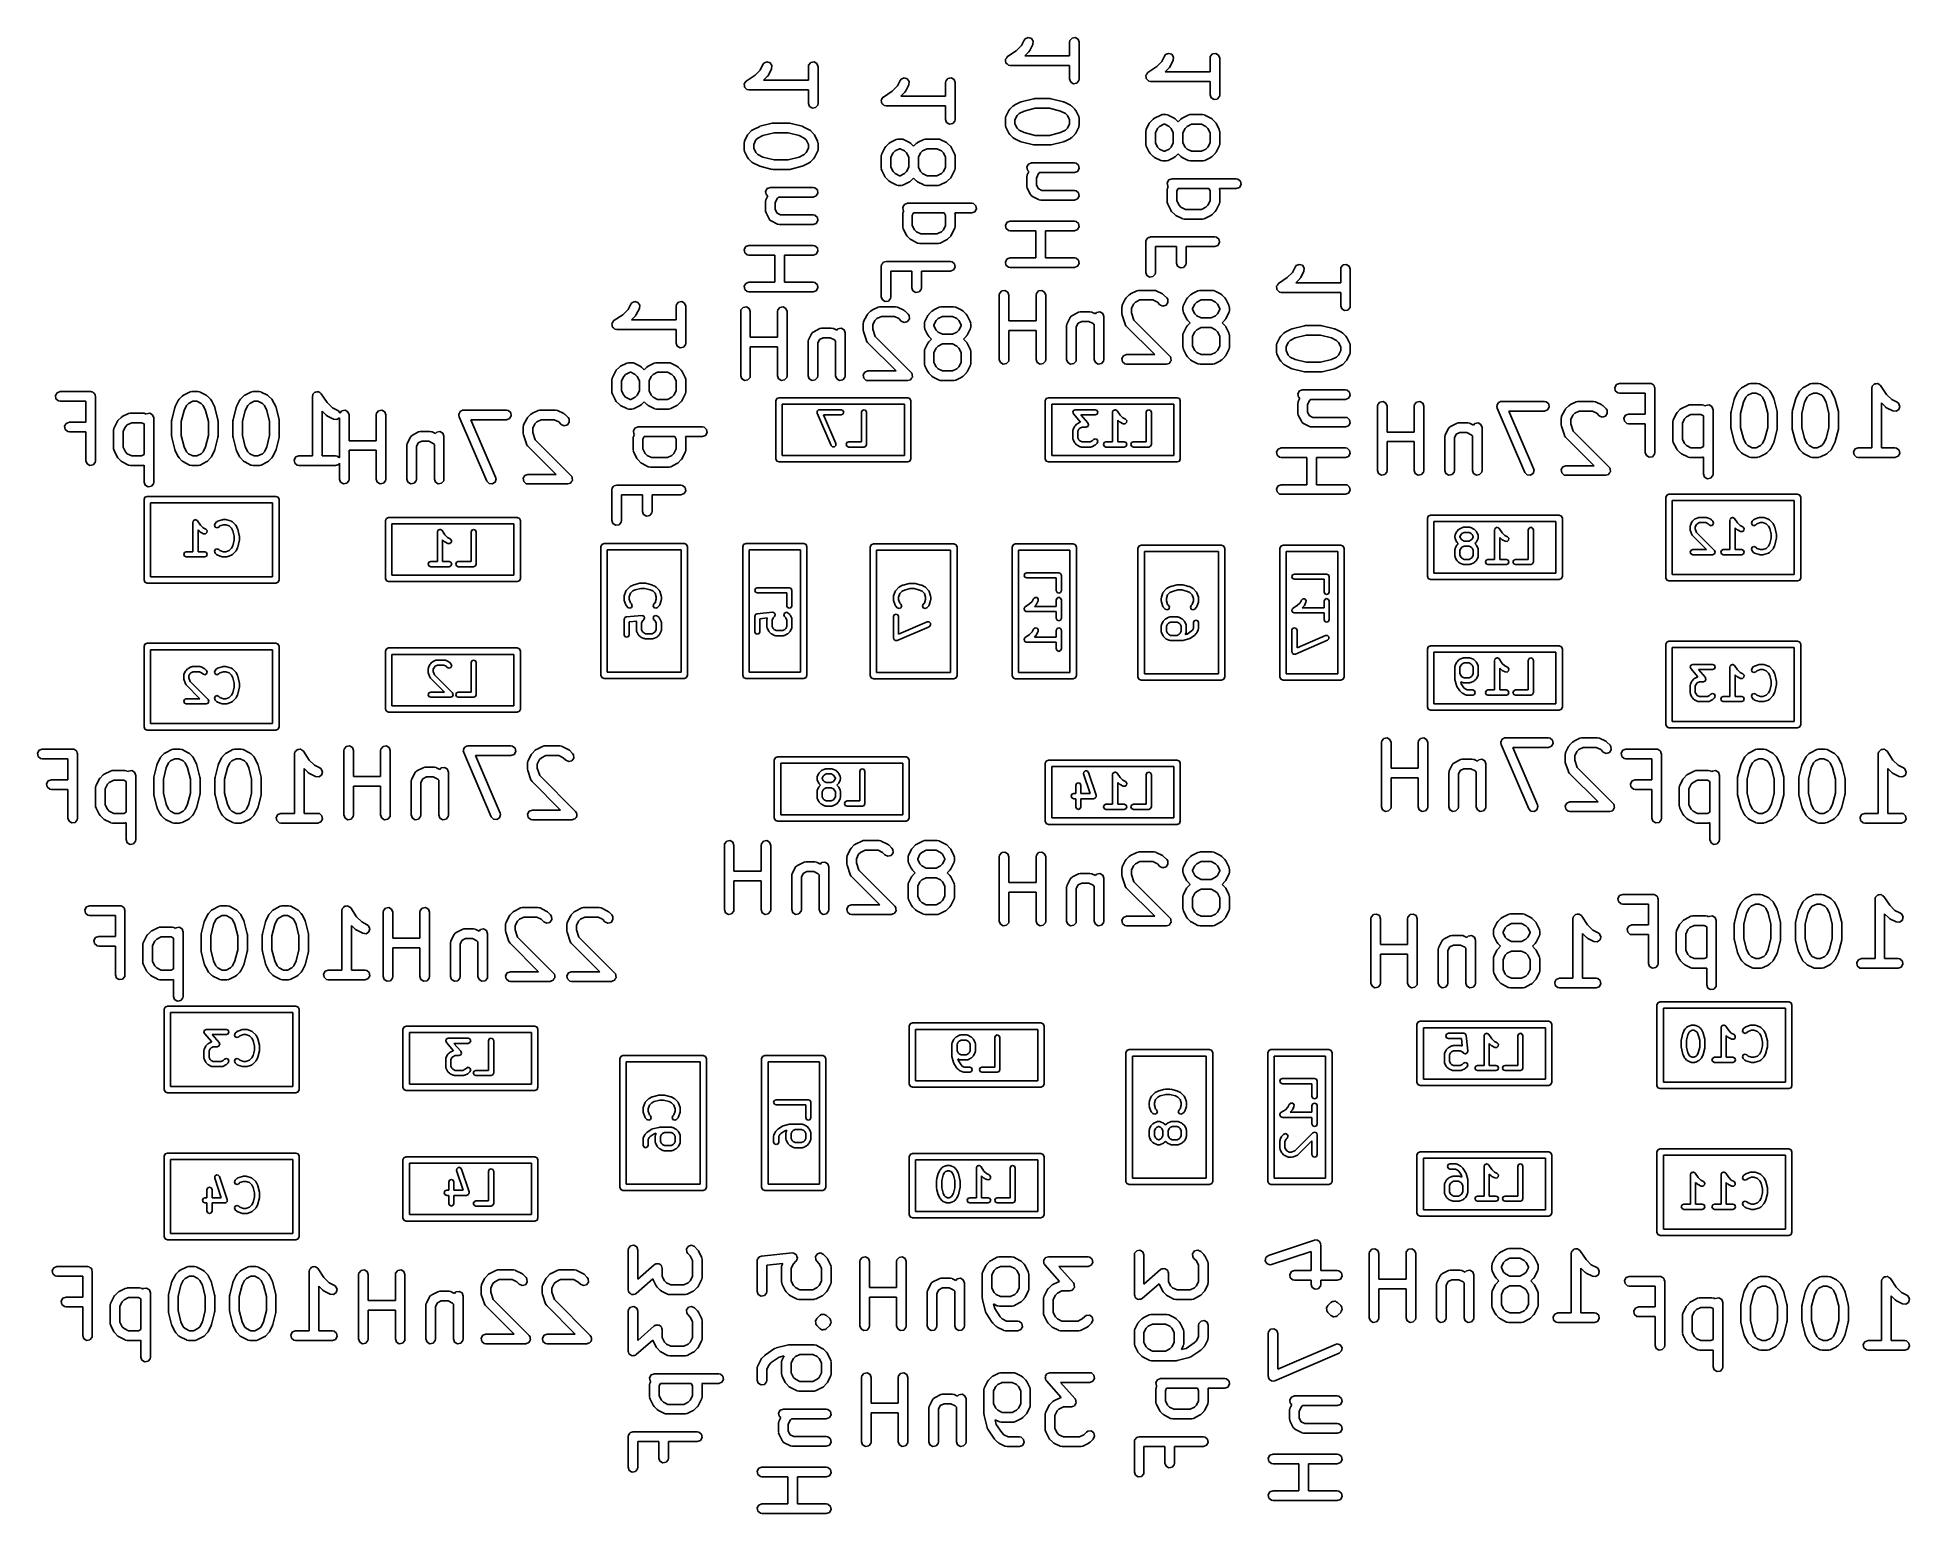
# Model space of a CAD drawing. Extents: x 5.46 to 6.61, y -4.06 to -3.16.
import ezdxf

# ---------------------------------------------------------------- set-up
doc = ezdxf.new("R2010")
doc.units = 0
doc.header["$MEASUREMENT"] = 0
doc.layers.add('BLACK', color=7, linetype='CONTINUOUS')

msp = doc.modelspace()

# ---------------------------------------------------------------- linework, layer by layer
at = {"layer": 'BLACK', "linetype": 'CONTINUOUS'}
for p, q in [((6.0537, -3.16737), (6.05908, -3.16378)), ((6.05908, -3.16378), (6.06229, -3.16058)), ((6.06229, -3.16058), (6.06395, -3.15726)), ((6.06395, -3.15726), (6.06456, -3.15643)), ((6.0668, -3.16442), (6.06434, -3.16687)), ((6.06456, -3.15643), (6.06641, -3.15563)), ((6.06641, -3.15563), (6.06835, -3.15621)), ((6.06683, -3.16436), (6.0668, -3.16442)), ((6.06735, -3.16365), (6.06683, -3.16436)), ((6.06923, -3.1599), (6.06735, -3.16365)), ((6.06835, -3.15621), (6.06946, -3.15789)), ((6.06946, -3.15789), (6.06923, -3.1599)), ((6.09176, -3.15858), (6.09193, -3.15757)), ((6.09176, -3.16687), (6.09176, -3.15858)), ((6.09193, -3.15757), (6.09323, -3.15602)), ((6.09323, -3.15602), (6.09522, -3.15567)), ((6.09522, -3.15567), (6.09697, -3.15668)), ((6.09697, -3.15668), (6.09766, -3.15858)), ((6.09766, -3.15858), (6.09766, -3.18108)), ((5.89908, -3.17878), (5.90229, -3.17558)), ((5.90229, -3.17558), (5.90395, -3.17226)), ((5.90395, -3.17226), (5.90456, -3.17143)), ((5.90456, -3.17143), (5.90641, -3.17063)), ((5.90641, -3.17063), (5.90835, -3.17121)), ((5.90923, -3.1749), (5.90735, -3.17865)), ((5.90835, -3.17121), (5.90946, -3.17289)), ((5.90946, -3.17289), (5.90923, -3.1749)), ((5.93176, -3.17358), (5.93193, -3.17257)), ((5.93176, -3.18187), (5.93176, -3.17358)), ((5.93193, -3.17257), (5.93323, -3.17102)), ((5.93323, -3.17102), (5.93522, -3.17067)), ((5.93522, -3.17067), (5.93697, -3.17168)), ((5.93697, -3.17168), (5.93766, -3.17358)), ((5.93766, -3.17358), (5.93766, -3.19608)), ((6.05243, -3.16931), (6.05252, -3.16917)), ((6.05258, -3.17016), (6.05243, -3.16931)), ((6.05251, -3.169), (6.05301, -3.16831)), ((6.05252, -3.16917), (6.05251, -3.169)), ((6.05264, -3.17101), (6.05258, -3.17016)), ((6.05275, -3.17114), (6.05264, -3.17101)), ((6.05278, -3.1713), (6.05275, -3.17114)), ((6.05344, -3.17185), (6.05278, -3.1713)), ((6.05301, -3.16831), (6.05344, -3.16757)), ((6.05344, -3.16757), (6.0536, -3.16751)), ((6.05403, -3.17247), (6.05344, -3.17185)), ((6.0536, -3.16751), (6.0537, -3.16737)), ((6.0542, -3.17249), (6.05403, -3.17247)), ((6.05433, -3.1726), (6.0542, -3.17249)), ((6.05534, -3.17278), (6.05433, -3.1726)), ((6.09176, -3.17278), (6.05534, -3.17278)), ((6.06434, -3.16687), (6.09176, -3.16687)), ((6.09176, -3.18108), (6.09176, -3.17278)), ((6.1397, -3.17712), (6.14508, -3.17353)), ((6.14508, -3.17353), (6.14829, -3.17033)), ((6.14829, -3.17033), (6.14995, -3.16701)), ((6.14995, -3.16701), (6.15056, -3.16618)), ((6.1528, -3.17417), (6.15034, -3.17662)), ((6.15056, -3.16618), (6.15241, -3.16538)), ((6.15241, -3.16538), (6.15435, -3.16596)), ((6.15283, -3.17411), (6.1528, -3.17417)), ((6.15335, -3.1734), (6.15283, -3.17411)), ((6.15523, -3.16965), (6.15335, -3.1734)), ((6.15435, -3.16596), (6.15546, -3.16764)), ((6.15546, -3.16764), (6.15523, -3.16965)), ((6.17776, -3.16833), (6.17793, -3.16732)), ((6.17776, -3.17662), (6.17776, -3.16833)), ((6.17793, -3.16732), (6.17923, -3.16577)), ((6.17923, -3.16577), (6.18122, -3.16542)), ((6.18122, -3.16542), (6.18297, -3.16643)), ((6.18297, -3.16643), (6.18366, -3.16833)), ((6.18366, -3.16833), (6.18366, -3.19083)), ((5.89243, -3.18431), (5.89252, -3.18417)), ((5.89258, -3.18516), (5.89243, -3.18431)), ((5.89251, -3.184), (5.89301, -3.18331)), ((5.89252, -3.18417), (5.89251, -3.184)), ((5.89264, -3.18601), (5.89258, -3.18516)), ((5.89275, -3.18614), (5.89264, -3.18601)), ((5.89278, -3.1863), (5.89275, -3.18614)), ((5.89344, -3.18685), (5.89278, -3.1863)), ((5.89301, -3.18331), (5.89344, -3.18257)), ((5.89344, -3.18257), (5.8936, -3.18251)), ((5.89403, -3.18747), (5.89344, -3.18685)), ((5.8936, -3.18251), (5.8937, -3.18237)), ((5.8937, -3.18237), (5.89908, -3.17878)), ((5.8942, -3.18749), (5.89403, -3.18747)), ((5.89433, -3.1876), (5.8942, -3.18749)), ((5.9068, -3.17942), (5.90434, -3.18187)), ((5.90434, -3.18187), (5.93176, -3.18187)), ((5.90683, -3.17936), (5.9068, -3.17942)), ((5.90735, -3.17865), (5.90683, -3.17936)), ((5.98308, -3.18853), (5.98629, -3.18533)), ((5.98629, -3.18533), (5.98795, -3.18201)), ((5.98795, -3.18201), (5.98856, -3.18118)), ((5.98856, -3.18118), (5.99041, -3.18038)), ((5.99041, -3.18038), (5.99235, -3.18096)), ((5.99323, -3.18465), (5.99135, -3.1884)), ((5.99235, -3.18096), (5.99346, -3.18264)), ((5.99346, -3.18264), (5.99323, -3.18465)), ((6.01576, -3.18333), (6.01593, -3.18232)), ((6.01576, -3.19162), (6.01576, -3.18333)), ((6.01593, -3.18232), (6.01723, -3.18077)), ((6.01723, -3.18077), (6.01922, -3.18042)), ((6.01922, -3.18042), (6.02097, -3.18143)), ((6.02097, -3.18143), (6.02166, -3.18333)), ((6.02166, -3.18333), (6.02166, -3.20583)), ((6.09245, -3.18297), (6.09176, -3.18108)), ((6.0942, -3.18398), (6.09245, -3.18297)), ((6.09619, -3.18363), (6.0942, -3.18398)), ((6.09748, -3.18209), (6.09619, -3.18363)), ((6.09766, -3.18108), (6.09748, -3.18209)), ((6.13843, -3.17906), (6.13852, -3.17892)), ((6.13858, -3.17991), (6.13843, -3.17906)), ((6.13851, -3.17875), (6.13901, -3.17806)), ((6.13852, -3.17892), (6.13851, -3.17875)), ((6.13864, -3.18076), (6.13858, -3.17991)), ((6.13875, -3.18089), (6.13864, -3.18076)), ((6.13878, -3.18105), (6.13875, -3.18089)), ((6.13944, -3.1816), (6.13878, -3.18105)), ((6.13901, -3.17806), (6.13944, -3.17732)), ((6.13944, -3.17732), (6.1396, -3.17726)), ((6.14003, -3.18222), (6.13944, -3.1816)), ((6.1396, -3.17726), (6.1397, -3.17712)), ((6.1402, -3.18224), (6.14003, -3.18222)), ((6.14033, -3.18235), (6.1402, -3.18224)), ((6.14134, -3.18253), (6.14033, -3.18235)), ((6.17776, -3.18253), (6.14134, -3.18253)), ((6.15034, -3.17662), (6.17776, -3.17662)), ((6.17776, -3.19083), (6.17776, -3.18253)), ((5.89534, -3.18778), (5.89433, -3.1876)), ((5.93176, -3.18778), (5.89534, -3.18778)), ((5.93176, -3.19608), (5.93176, -3.18778)), ((5.93245, -3.19797), (5.93176, -3.19608)), ((5.9342, -3.19898), (5.93245, -3.19797)), ((5.93619, -3.19863), (5.9342, -3.19898)), ((5.93748, -3.19709), (5.93619, -3.19863)), ((5.93766, -3.19608), (5.93748, -3.19709)), ((5.97643, -3.19406), (5.97652, -3.19392)), ((5.97658, -3.19491), (5.97643, -3.19406)), ((5.97651, -3.19375), (5.97701, -3.19306)), ((5.97652, -3.19392), (5.97651, -3.19375)), ((5.97664, -3.19576), (5.97658, -3.19491)), ((5.97675, -3.19589), (5.97664, -3.19576)), ((5.97678, -3.19605), (5.97675, -3.19589)), ((5.97744, -3.1966), (5.97678, -3.19605)), ((5.97701, -3.19306), (5.97744, -3.19232)), ((5.97744, -3.19232), (5.9776, -3.19226)), ((5.97803, -3.19722), (5.97744, -3.1966)), ((5.9776, -3.19226), (5.9777, -3.19212)), ((5.9777, -3.19212), (5.98308, -3.18853)), ((5.9782, -3.19724), (5.97803, -3.19722)), ((5.97833, -3.19735), (5.9782, -3.19724)), ((5.97934, -3.19753), (5.97833, -3.19735)), ((6.01576, -3.19753), (5.97934, -3.19753)), ((5.9908, -3.18917), (5.98834, -3.19162)), ((5.98834, -3.19162), (6.01576, -3.19162)), ((5.99083, -3.18911), (5.9908, -3.18917)), ((5.99135, -3.1884), (5.99083, -3.18911)), ((6.01576, -3.20583), (6.01576, -3.19753)), ((6.05513, -3.19961), (6.057, -3.19774)), ((6.057, -3.19774), (6.05772, -3.19723)), ((6.05772, -3.19723), (6.05777, -3.19718)), ((6.05777, -3.19718), (6.06152, -3.19531)), ((6.06152, -3.19531), (6.06201, -3.19516)), ((6.06201, -3.19516), (6.06212, -3.19508)), ((6.06212, -3.19508), (6.06962, -3.19321)), ((6.06962, -3.19321), (6.07021, -3.19317)), ((6.07021, -3.19317), (6.07034, -3.19312)), ((6.07034, -3.19312), (6.07971, -3.19312)), ((6.07971, -3.19312), (6.08029, -3.19322)), ((6.08029, -3.19322), (6.08043, -3.19321)), ((6.08043, -3.19321), (6.08793, -3.19508)), ((6.08793, -3.19508), (6.08839, -3.19529)), ((6.08839, -3.19529), (6.08853, -3.19531)), ((6.08853, -3.19531), (6.09228, -3.19718)), ((6.09228, -3.19718), (6.09299, -3.19771)), ((6.09299, -3.19771), (6.09305, -3.19774)), ((6.09305, -3.19774), (6.09492, -3.19961)), ((6.17845, -3.19272), (6.17776, -3.19083)), ((6.1802, -3.19373), (6.17845, -3.19272)), ((6.18219, -3.19338), (6.1802, -3.19373)), ((6.18348, -3.19184), (6.18219, -3.19338)), ((6.18366, -3.19083), (6.18348, -3.19184)), ((5.89777, -3.21218), (5.90152, -3.21031)), ((5.90152, -3.21031), (5.90201, -3.21016)), ((5.90201, -3.21016), (5.90212, -3.21008)), ((5.90212, -3.21008), (5.90962, -3.20821)), ((5.90962, -3.20821), (5.91021, -3.20817)), ((5.91021, -3.20817), (5.91034, -3.20812)), ((5.91034, -3.20812), (5.91971, -3.20812)), ((5.91971, -3.20812), (5.92029, -3.20822)), ((5.92029, -3.20822), (5.92043, -3.20821)), ((5.92043, -3.20821), (5.92793, -3.21008)), ((5.92793, -3.21008), (5.92839, -3.21029)), ((5.92839, -3.21029), (5.92853, -3.21031)), ((5.92853, -3.21031), (5.93228, -3.21218)), ((6.01645, -3.20772), (6.01576, -3.20583)), ((6.0182, -3.20873), (6.01645, -3.20772)), ((6.02019, -3.20838), (6.0182, -3.20873)), ((6.02148, -3.20684), (6.02019, -3.20838)), ((6.02166, -3.20583), (6.02148, -3.20684)), ((6.05239, -3.20545), (6.05256, -3.20444)), ((6.05239, -3.2092), (6.05239, -3.20545)), ((6.05245, -3.20936), (6.05239, -3.2092)), ((6.05241, -3.20954), (6.05245, -3.20936)), ((6.0527, -3.21052), (6.05241, -3.20954)), ((6.05256, -3.20444), (6.05268, -3.2043)), ((6.05268, -3.2043), (6.0527, -3.20413)), ((6.0527, -3.20413), (6.05457, -3.20038)), ((6.05457, -3.20038), (6.0551, -3.19967)), ((6.0551, -3.19967), (6.05513, -3.19961)), ((6.05964, -3.20345), (6.05829, -3.20615)), ((6.05829, -3.20615), (6.05829, -3.2085)), ((6.05829, -3.2085), (6.05964, -3.2112)), ((6.06084, -3.20225), (6.05964, -3.20345)), ((6.06387, -3.20073), (6.06084, -3.20225)), ((6.0707, -3.19903), (6.06387, -3.20073)), ((6.07935, -3.19903), (6.0707, -3.19903)), ((6.08618, -3.20073), (6.07935, -3.19903)), ((6.08921, -3.20225), (6.08618, -3.20073)), ((6.09041, -3.20345), (6.08921, -3.20225)), ((6.09176, -3.20615), (6.09041, -3.20345)), ((6.09041, -3.2112), (6.09176, -3.2085)), ((6.09176, -3.2085), (6.09176, -3.20615)), ((6.09492, -3.19961), (6.09543, -3.20033)), ((6.09543, -3.20033), (6.09548, -3.20038)), ((6.09548, -3.20038), (6.09735, -3.20413)), ((6.09735, -3.20413), (6.09764, -3.20511)), ((6.09737, -3.21034), (6.09735, -3.21052)), ((6.09748, -3.21021), (6.09737, -3.21034)), ((6.09766, -3.2092), (6.09748, -3.21021)), ((6.09764, -3.20511), (6.0976, -3.20528)), ((6.0976, -3.20528), (6.09766, -3.20545)), ((6.09766, -3.20545), (6.09766, -3.2092)), ((6.1387, -3.212), (6.14057, -3.20825)), ((6.14057, -3.20825), (6.1411, -3.20754)), ((6.1411, -3.20754), (6.14113, -3.20749)), ((6.14113, -3.20749), (6.143, -3.20561)), ((6.143, -3.20561), (6.14372, -3.2051)), ((6.14372, -3.2051), (6.14377, -3.20506)), ((6.14377, -3.20506), (6.14752, -3.20318)), ((6.14684, -3.21013), (6.14564, -3.21132)), ((6.14954, -3.20878), (6.14684, -3.21013)), ((6.14752, -3.20318), (6.1485, -3.20289)), ((6.1485, -3.20289), (6.14867, -3.20293)), ((6.14867, -3.20293), (6.14884, -3.20287)), ((6.14884, -3.20287), (6.15071, -3.20287)), ((6.15002, -3.20878), (6.14954, -3.20878)), ((6.15271, -3.21013), (6.15002, -3.20878)), ((6.15071, -3.20287), (6.15172, -3.20305)), ((6.15172, -3.20305), (6.15186, -3.20316)), ((6.15186, -3.20316), (6.15203, -3.20318)), ((6.15203, -3.20318), (6.15578, -3.20506)), ((6.15391, -3.21132), (6.15271, -3.21013)), ((6.15578, -3.20506), (6.15649, -3.20558)), ((6.15649, -3.20558), (6.15655, -3.20561)), ((6.15655, -3.20561), (6.15821, -3.20727)), ((6.15821, -3.20727), (6.15987, -3.20561)), ((6.15987, -3.20561), (6.1606, -3.2051)), ((6.1606, -3.2051), (6.16064, -3.20506)), ((6.16064, -3.20506), (6.16439, -3.20318)), ((6.16371, -3.21013), (6.16251, -3.21132)), ((6.16641, -3.20878), (6.16371, -3.21013)), ((6.16439, -3.20318), (6.16537, -3.20289)), ((6.16537, -3.20289), (6.16555, -3.20293)), ((6.16555, -3.20293), (6.16571, -3.20287)), ((6.16571, -3.20287), (6.17321, -3.20287)), ((6.17251, -3.20878), (6.16641, -3.20878)), ((6.17521, -3.21013), (6.17251, -3.20878)), ((6.17321, -3.20287), (6.17422, -3.20305)), ((6.17422, -3.20305), (6.17436, -3.20316)), ((6.17436, -3.20316), (6.17453, -3.20318)), ((6.17453, -3.20318), (6.17828, -3.20506)), ((6.17641, -3.21132), (6.17521, -3.21013)), ((6.17828, -3.20506), (6.17899, -3.20558)), ((6.17899, -3.20558), (6.17905, -3.20561)), ((6.17905, -3.20561), (6.18092, -3.20749)), ((6.18092, -3.20749), (6.18143, -3.20821)), ((6.18143, -3.20821), (6.18148, -3.20825)), ((6.18148, -3.20825), (6.18335, -3.212)), ((5.89239, -3.22045), (5.89256, -3.21944)), ((5.89239, -3.2242), (5.89239, -3.22045)), ((5.89256, -3.21944), (5.89268, -3.2193)), ((5.89268, -3.2193), (5.8927, -3.21913)), ((5.8927, -3.21913), (5.89457, -3.21538)), ((5.89457, -3.21538), (5.8951, -3.21467)), ((5.8951, -3.21467), (5.89513, -3.21461)), ((5.89513, -3.21461), (5.897, -3.21274)), ((5.897, -3.21274), (5.89772, -3.21223)), ((5.89772, -3.21223), (5.89777, -3.21218)), ((5.89964, -3.21845), (5.89829, -3.22115)), ((5.89829, -3.22115), (5.89829, -3.2235)), ((5.90084, -3.21725), (5.89964, -3.21845)), ((5.90387, -3.21574), (5.90084, -3.21725)), ((5.9107, -3.21403), (5.90387, -3.21574)), ((5.91935, -3.21403), (5.9107, -3.21403)), ((5.92618, -3.21574), (5.91935, -3.21403)), ((5.92921, -3.21725), (5.92618, -3.21574)), ((5.93041, -3.21845), (5.92921, -3.21725)), ((5.93176, -3.22115), (5.93041, -3.21845)), ((5.93176, -3.2235), (5.93176, -3.22115)), ((5.93228, -3.21218), (5.93299, -3.21271)), ((5.93299, -3.21271), (5.93305, -3.21274)), ((5.93305, -3.21274), (5.93492, -3.21461)), ((5.93492, -3.21461), (5.93543, -3.21533)), ((5.93543, -3.21533), (5.93548, -3.21538)), ((5.93548, -3.21538), (5.93735, -3.21913)), ((5.93735, -3.21913), (5.93764, -3.22011)), ((5.93764, -3.22011), (5.9376, -3.22028)), ((5.9376, -3.22028), (5.93766, -3.22045)), ((5.93766, -3.22045), (5.93766, -3.2242)), ((5.97913, -3.22249), (5.981, -3.22061)), ((5.981, -3.22061), (5.98172, -3.2201)), ((5.98172, -3.2201), (5.98177, -3.22006)), ((5.98177, -3.22006), (5.98552, -3.21818)), ((5.98552, -3.21818), (5.9865, -3.21789)), ((5.9865, -3.21789), (5.98667, -3.21793)), ((5.98667, -3.21793), (5.98684, -3.21787)), ((5.98684, -3.21787), (5.98871, -3.21787)), ((5.98871, -3.21787), (5.98972, -3.21805)), ((5.98972, -3.21805), (5.98986, -3.21816)), ((5.98986, -3.21816), (5.99003, -3.21818)), ((5.99003, -3.21818), (5.99378, -3.22006)), ((5.99378, -3.22006), (5.99449, -3.22058)), ((5.99449, -3.22058), (5.99455, -3.22061)), ((5.99455, -3.22061), (5.99621, -3.22227)), ((5.99621, -3.22227), (5.99787, -3.22061)), ((5.99787, -3.22061), (5.9986, -3.2201)), ((5.9986, -3.2201), (5.99864, -3.22006)), ((5.99864, -3.22006), (6.00239, -3.21818)), ((6.00239, -3.21818), (6.00337, -3.21789)), ((6.00337, -3.21789), (6.00355, -3.21793)), ((6.00355, -3.21793), (6.00371, -3.21787)), ((6.00371, -3.21787), (6.01121, -3.21787)), ((6.01121, -3.21787), (6.01222, -3.21805)), ((6.01222, -3.21805), (6.01236, -3.21816)), ((6.01236, -3.21816), (6.01253, -3.21818)), ((6.01253, -3.21818), (6.01628, -3.22006)), ((6.01628, -3.22006), (6.01699, -3.22058)), ((6.01699, -3.22058), (6.01705, -3.22061)), ((6.01705, -3.22061), (6.01892, -3.22249)), ((6.05457, -3.21427), (6.0527, -3.21052)), ((6.05462, -3.21431), (6.05457, -3.21427)), ((6.05513, -3.21504), (6.05462, -3.21431)), ((6.057, -3.21691), (6.05513, -3.21504)), ((6.05706, -3.21694), (6.057, -3.21691)), ((6.05777, -3.21746), (6.05706, -3.21694)), ((6.06152, -3.21934), (6.05777, -3.21746)), ((6.05964, -3.2112), (6.06084, -3.2124)), ((6.06084, -3.2124), (6.06387, -3.21391)), ((6.06166, -3.21935), (6.06152, -3.21934)), ((6.06212, -3.21956), (6.06166, -3.21935)), ((6.06962, -3.22144), (6.06212, -3.21956)), ((6.06387, -3.21391), (6.0707, -3.21562)), ((6.06976, -3.22142), (6.06962, -3.22144)), ((6.07034, -3.22152), (6.06976, -3.22142)), ((6.07971, -3.22152), (6.07034, -3.22152)), ((6.0707, -3.21562), (6.07935, -3.21562)), ((6.07935, -3.21562), (6.08618, -3.21391)), ((6.07984, -3.22148), (6.07971, -3.22152)), ((6.08043, -3.22144), (6.07984, -3.22148)), ((6.08793, -3.21956), (6.08043, -3.22144)), ((6.08618, -3.21391), (6.08921, -3.2124)), ((6.08804, -3.21948), (6.08793, -3.21956)), ((6.08853, -3.21934), (6.08804, -3.21948)), ((6.09228, -3.21746), (6.08853, -3.21934)), ((6.08921, -3.2124), (6.09041, -3.2112)), ((6.09232, -3.21742), (6.09228, -3.21746)), ((6.09305, -3.21691), (6.09232, -3.21742)), ((6.09492, -3.21504), (6.09305, -3.21691)), ((6.09495, -3.21498), (6.09492, -3.21504)), ((6.09548, -3.21427), (6.09495, -3.21498)), ((6.09735, -3.21052), (6.09548, -3.21427)), ((6.13839, -3.21332), (6.13856, -3.21231)), ((6.13839, -3.22082), (6.13839, -3.21332)), ((6.13845, -3.22099), (6.13839, -3.22082)), ((6.13841, -3.22116), (6.13845, -3.22099)), ((6.1387, -3.22214), (6.13841, -3.22116)), ((6.13856, -3.21231), (6.13868, -3.21218)), ((6.13868, -3.21218), (6.1387, -3.212)), ((6.14564, -3.21132), (6.14429, -3.21402)), ((6.14429, -3.21402), (6.14429, -3.22012)), ((6.14429, -3.22012), (6.14564, -3.22282)), ((6.15526, -3.21402), (6.15391, -3.21132)), ((6.15391, -3.22282), (6.15526, -3.22012)), ((6.15526, -3.22012), (6.15526, -3.21402)), ((6.16251, -3.21132), (6.16116, -3.21402)), ((6.16116, -3.21402), (6.16116, -3.22012)), ((6.16116, -3.22012), (6.16251, -3.22282)), ((6.17776, -3.21402), (6.17641, -3.21132)), ((6.17641, -3.22282), (6.17776, -3.22012)), ((6.17776, -3.22012), (6.17776, -3.21402)), ((6.18335, -3.212), (6.18364, -3.21299)), ((6.18348, -3.22183), (6.18337, -3.22197)), ((6.18366, -3.22082), (6.18348, -3.22183)), ((6.18364, -3.21299), (6.1836, -3.21316)), ((6.1836, -3.21316), (6.18366, -3.21332)), ((6.18366, -3.21332), (6.18366, -3.22082)), ((5.89245, -3.22436), (5.89239, -3.2242)), ((5.89241, -3.22454), (5.89245, -3.22436)), ((5.8927, -3.22552), (5.89241, -3.22454)), ((5.89457, -3.22927), (5.8927, -3.22552)), ((5.89462, -3.22931), (5.89457, -3.22927)), ((5.89513, -3.23004), (5.89462, -3.22931)), ((5.897, -3.23191), (5.89513, -3.23004)), ((5.89706, -3.23194), (5.897, -3.23191)), ((5.89777, -3.23246), (5.89706, -3.23194)), ((5.90152, -3.23434), (5.89777, -3.23246)), ((5.89829, -3.2235), (5.89964, -3.2262)), ((5.89964, -3.2262), (5.90084, -3.2274)), ((5.90084, -3.2274), (5.90387, -3.22891)), ((5.90387, -3.22891), (5.9107, -3.23062)), ((5.9107, -3.23062), (5.91935, -3.23062)), ((5.91935, -3.23062), (5.92618, -3.22891)), ((5.92618, -3.22891), (5.92921, -3.2274)), ((5.93228, -3.23246), (5.92853, -3.23434)), ((5.92921, -3.2274), (5.93041, -3.2262)), ((5.93041, -3.2262), (5.93176, -3.2235)), ((5.93232, -3.23242), (5.93228, -3.23246)), ((5.93305, -3.23191), (5.93232, -3.23242)), ((5.93492, -3.23004), (5.93305, -3.23191)), ((5.93495, -3.22998), (5.93492, -3.23004)), ((5.93548, -3.22927), (5.93495, -3.22998)), ((5.93735, -3.22552), (5.93548, -3.22927)), ((5.93737, -3.22534), (5.93735, -3.22552)), ((5.93748, -3.22521), (5.93737, -3.22534)), ((5.93766, -3.2242), (5.93748, -3.22521)), ((5.97639, -3.22832), (5.97656, -3.22731)), ((5.97639, -3.23582), (5.97639, -3.22832)), ((5.97656, -3.22731), (5.97668, -3.22718)), ((5.97668, -3.22718), (5.9767, -3.227)), ((5.9767, -3.227), (5.97857, -3.22325)), ((5.97857, -3.22325), (5.9791, -3.22254)), ((5.9791, -3.22254), (5.97913, -3.22249)), ((5.98364, -3.22632), (5.98229, -3.22902)), ((5.98229, -3.22902), (5.98229, -3.23512)), ((5.98484, -3.22513), (5.98364, -3.22632)), ((5.98754, -3.22378), (5.98484, -3.22513)), ((5.98802, -3.22378), (5.98754, -3.22378)), ((5.99071, -3.22513), (5.98802, -3.22378)), ((5.99191, -3.22632), (5.99071, -3.22513)), ((5.99326, -3.22902), (5.99191, -3.22632)), ((5.99326, -3.23512), (5.99326, -3.22902)), ((6.00051, -3.22632), (5.99916, -3.22902)), ((5.99916, -3.22902), (5.99916, -3.23512)), ((6.00171, -3.22513), (6.00051, -3.22632)), ((6.00441, -3.22378), (6.00171, -3.22513)), ((6.01051, -3.22378), (6.00441, -3.22378)), ((6.01321, -3.22513), (6.01051, -3.22378)), ((6.01441, -3.22632), (6.01321, -3.22513)), ((6.01576, -3.22902), (6.01441, -3.22632)), ((6.01576, -3.23512), (6.01576, -3.22902)), ((6.01892, -3.22249), (6.01943, -3.22321)), ((6.01943, -3.22321), (6.01948, -3.22325)), ((6.01948, -3.22325), (6.02135, -3.227)), ((6.02135, -3.227), (6.02164, -3.22799)), ((6.02164, -3.22799), (6.0216, -3.22816)), ((6.0216, -3.22816), (6.02166, -3.22832)), ((6.02166, -3.22832), (6.02166, -3.23582)), ((6.06555, -3.23493), (6.06656, -3.23318)), ((6.06656, -3.23318), (6.06846, -3.23249)), ((6.06846, -3.23249), (6.09471, -3.23249)), ((6.09471, -3.23249), (6.09572, -3.23267)), ((6.09572, -3.23267), (6.09727, -3.23397)), ((6.14057, -3.22589), (6.1387, -3.22214)), ((6.14062, -3.22594), (6.14057, -3.22589)), ((6.14113, -3.22666), (6.14062, -3.22594)), ((6.143, -3.22853), (6.14113, -3.22666)), ((6.14306, -3.22856), (6.143, -3.22853)), ((6.14377, -3.22909), (6.14306, -3.22856)), ((6.14752, -3.23096), (6.14377, -3.22909)), ((6.14564, -3.22282), (6.14684, -3.22402)), ((6.14684, -3.22402), (6.14954, -3.22537)), ((6.14769, -3.23098), (6.14752, -3.23096)), ((6.14783, -3.2311), (6.14769, -3.23098)), ((6.14884, -3.23127), (6.14783, -3.2311)), ((6.15071, -3.23127), (6.14884, -3.23127)), ((6.14954, -3.22537), (6.15002, -3.22537)), ((6.15002, -3.22537), (6.15271, -3.22402)), ((6.15088, -3.23121), (6.15071, -3.23127)), ((6.15105, -3.23125), (6.15088, -3.23121)), ((6.15203, -3.23096), (6.15105, -3.23125)), ((6.15578, -3.22909), (6.15203, -3.23096)), ((6.15271, -3.22402), (6.15391, -3.22282)), ((6.15583, -3.22904), (6.15578, -3.22909)), ((6.15655, -3.22853), (6.15583, -3.22904)), ((6.15821, -3.22687), (6.15655, -3.22853)), ((6.15987, -3.22853), (6.15821, -3.22687)), ((6.15993, -3.22856), (6.15987, -3.22853)), ((6.16064, -3.22909), (6.15993, -3.22856)), ((6.16439, -3.23096), (6.16064, -3.22909)), ((6.16251, -3.22282), (6.16371, -3.22402)), ((6.16371, -3.22402), (6.16641, -3.22537)), ((6.16457, -3.23098), (6.16439, -3.23096)), ((6.1647, -3.2311), (6.16457, -3.23098)), ((6.16571, -3.23127), (6.1647, -3.2311)), ((6.17321, -3.23127), (6.16571, -3.23127)), ((6.16641, -3.22537), (6.17251, -3.22537)), ((6.17251, -3.22537), (6.17521, -3.22402)), ((6.17338, -3.23121), (6.17321, -3.23127)), ((6.17355, -3.23125), (6.17338, -3.23121)), ((6.17453, -3.23096), (6.17355, -3.23125)), ((6.17828, -3.22909), (6.17453, -3.23096)), ((6.17521, -3.22402), (6.17641, -3.22282)), ((6.17832, -3.22904), (6.17828, -3.22909)), ((6.17905, -3.22853), (6.17832, -3.22904)), ((6.18092, -3.22666), (6.17905, -3.22853)), ((6.18095, -3.2266), (6.18092, -3.22666)), ((6.18148, -3.22589), (6.18095, -3.2266)), ((6.18335, -3.22214), (6.18148, -3.22589)), ((6.18337, -3.22197), (6.18335, -3.22214)), ((5.90166, -3.23435), (5.90152, -3.23434)), ((5.90212, -3.23456), (5.90166, -3.23435)), ((5.90962, -3.23644), (5.90212, -3.23456)), ((5.90976, -3.23642), (5.90962, -3.23644)), ((5.91034, -3.23652), (5.90976, -3.23642)), ((5.91971, -3.23652), (5.91034, -3.23652)), ((5.91984, -3.23648), (5.91971, -3.23652)), ((5.92043, -3.23644), (5.91984, -3.23648)), ((5.92793, -3.23456), (5.92043, -3.23644)), ((5.92804, -3.23448), (5.92793, -3.23456)), ((5.92853, -3.23434), (5.92804, -3.23448)), ((5.97645, -3.23599), (5.97639, -3.23582)), ((5.97641, -3.23616), (5.97645, -3.23599)), ((5.9767, -3.23714), (5.97641, -3.23616)), ((5.97857, -3.24089), (5.9767, -3.23714)), ((5.97862, -3.24094), (5.97857, -3.24089)), ((5.97913, -3.24166), (5.97862, -3.24094)), ((5.981, -3.24353), (5.97913, -3.24166)), ((5.98106, -3.24356), (5.981, -3.24353)), ((5.98177, -3.24409), (5.98106, -3.24356)), ((5.98552, -3.24596), (5.98177, -3.24409)), ((5.98229, -3.23512), (5.98364, -3.23782)), ((5.98364, -3.23782), (5.98484, -3.23902)), ((5.98484, -3.23902), (5.98754, -3.24037)), ((5.98754, -3.24037), (5.98802, -3.24037)), ((5.98802, -3.24037), (5.99071, -3.23902)), ((5.99378, -3.24409), (5.99003, -3.24596)), ((5.99071, -3.23902), (5.99191, -3.23782)), ((5.99191, -3.23782), (5.99326, -3.23512)), ((5.99383, -3.24404), (5.99378, -3.24409)), ((5.99455, -3.24353), (5.99383, -3.24404)), ((5.99621, -3.24187), (5.99455, -3.24353)), ((5.99787, -3.24353), (5.99621, -3.24187)), ((5.99793, -3.24356), (5.99787, -3.24353)), ((5.99864, -3.24409), (5.99793, -3.24356)), ((6.00239, -3.24596), (5.99864, -3.24409)), ((5.99916, -3.23512), (6.00051, -3.23782)), ((6.00051, -3.23782), (6.00171, -3.23902)), ((6.00171, -3.23902), (6.00441, -3.24037)), ((6.00441, -3.24037), (6.01051, -3.24037)), ((6.01051, -3.24037), (6.01321, -3.23902)), ((6.01628, -3.24409), (6.01253, -3.24596)), ((6.01321, -3.23902), (6.01441, -3.23782)), ((6.01441, -3.23782), (6.01576, -3.23512)), ((6.01632, -3.24404), (6.01628, -3.24409)), ((6.01705, -3.24353), (6.01632, -3.24404)), ((6.01892, -3.24166), (6.01705, -3.24353)), ((6.01895, -3.2416), (6.01892, -3.24166)), ((6.01948, -3.24089), (6.01895, -3.2416)), ((6.02135, -3.23714), (6.01948, -3.24089)), ((6.02137, -3.23697), (6.02135, -3.23714)), ((6.02148, -3.23683), (6.02137, -3.23697)), ((6.02166, -3.23582), (6.02148, -3.23683)), ((6.06551, -3.24107), (6.06569, -3.24006)), ((6.06551, -3.24669), (6.06551, -3.24107)), ((6.06591, -3.23692), (6.06555, -3.23493)), ((6.06569, -3.24006), (6.0658, -3.23992)), ((6.0658, -3.23992), (6.06582, -3.23975)), ((6.06582, -3.23975), (6.06684, -3.23771)), ((6.06684, -3.23771), (6.06591, -3.23692)), ((6.07276, -3.23907), (6.07142, -3.24177)), ((6.07142, -3.24177), (6.07142, -3.246)), ((6.07344, -3.2384), (6.07276, -3.23907)), ((6.09471, -3.2384), (6.07344, -3.2384)), ((6.09661, -3.23771), (6.09471, -3.2384)), ((6.09762, -3.23596), (6.09661, -3.23771)), ((6.09727, -3.23397), (6.09762, -3.23596)), ((6.15155, -3.24468), (6.15256, -3.24293)), ((6.15191, -3.24667), (6.15155, -3.24468)), ((6.15256, -3.24293), (6.15446, -3.24224)), ((6.15446, -3.24224), (6.19383, -3.24224)), ((6.19383, -3.24224), (6.19484, -3.24242)), ((6.19484, -3.24242), (6.19639, -3.24372)), ((6.19639, -3.24372), (6.19674, -3.24571)), ((5.90551, -3.25607), (5.90569, -3.25506)), ((5.90551, -3.26169), (5.90551, -3.25607)), ((5.90555, -3.24993), (5.90656, -3.24818)), ((5.90591, -3.25192), (5.90555, -3.24993)), ((5.90569, -3.25506), (5.9058, -3.25492)), ((5.9058, -3.25492), (5.90582, -3.25475)), ((5.90582, -3.25475), (5.90684, -3.25271)), ((5.90684, -3.25271), (5.90591, -3.25192)), ((5.90656, -3.24818), (5.90846, -3.24749)), ((5.90846, -3.24749), (5.93471, -3.24749)), ((5.91276, -3.25407), (5.91142, -3.25677)), ((5.91344, -3.2534), (5.91276, -3.25407)), ((5.93471, -3.2534), (5.91344, -3.2534)), ((5.93471, -3.24749), (5.93572, -3.24767)), ((5.93661, -3.25271), (5.93471, -3.2534)), ((5.93572, -3.24767), (5.93727, -3.24897)), ((5.93762, -3.25096), (5.93661, -3.25271)), ((5.93727, -3.24897), (5.93762, -3.25096)), ((5.98569, -3.24598), (5.98552, -3.24596)), ((5.98583, -3.2461), (5.98569, -3.24598)), ((5.98684, -3.24627), (5.98583, -3.2461)), ((5.98871, -3.24627), (5.98684, -3.24627)), ((5.98888, -3.24621), (5.98871, -3.24627)), ((5.98905, -3.24625), (5.98888, -3.24621)), ((5.99003, -3.24596), (5.98905, -3.24625)), ((6.00257, -3.24598), (6.00239, -3.24596)), ((6.0027, -3.2461), (6.00257, -3.24598)), ((6.00371, -3.24627), (6.0027, -3.2461)), ((6.01121, -3.24627), (6.00371, -3.24627)), ((6.01138, -3.24621), (6.01121, -3.24627)), ((6.01155, -3.24625), (6.01138, -3.24621)), ((6.01253, -3.24596), (6.01155, -3.24625)), ((6.06557, -3.24686), (6.06551, -3.24669)), ((6.06553, -3.24703), (6.06557, -3.24686)), ((6.06582, -3.24801), (6.06553, -3.24703)), ((6.0677, -3.25176), (6.06582, -3.24801)), ((6.06802, -3.25207), (6.0677, -3.25176)), ((6.06819, -3.25247), (6.06802, -3.25207)), ((6.06902, -3.25308), (6.06819, -3.25247)), ((6.07277, -3.25496), (6.06902, -3.25308)), ((6.07142, -3.246), (6.07254, -3.24824)), ((6.07254, -3.24824), (6.07478, -3.24936)), ((6.07294, -3.25498), (6.07277, -3.25496)), ((6.07308, -3.25509), (6.07294, -3.25498)), ((6.07409, -3.25527), (6.07308, -3.25509)), ((6.09471, -3.25527), (6.07409, -3.25527)), ((6.07478, -3.24936), (6.09471, -3.24936)), ((6.09471, -3.24936), (6.09572, -3.24954)), ((6.09661, -3.25458), (6.09471, -3.25527)), ((6.09572, -3.24954), (6.09727, -3.25084)), ((6.09762, -3.25283), (6.09661, -3.25458)), ((6.09727, -3.25084), (6.09762, -3.25283)), ((6.15151, -3.24894), (6.15169, -3.24793)), ((6.15151, -3.25644), (6.15151, -3.24894)), ((6.15169, -3.24793), (6.1518, -3.2478)), ((6.1518, -3.2478), (6.15182, -3.24762)), ((6.15182, -3.24762), (6.15218, -3.2469)), ((6.15218, -3.2469), (6.15191, -3.24667)), ((6.15816, -3.24815), (6.15742, -3.24964)), ((6.15742, -3.24964), (6.15742, -3.25575)), ((6.15742, -3.25575), (6.15876, -3.25844)), ((6.17701, -3.24815), (6.15816, -3.24815)), ((6.17641, -3.25844), (6.17776, -3.25575)), ((6.17776, -3.24964), (6.17701, -3.24815)), ((6.17776, -3.25575), (6.17776, -3.24964)), ((6.19383, -3.24815), (6.18351, -3.24815)), ((6.18351, -3.24815), (6.18364, -3.24861)), ((6.18364, -3.24861), (6.1836, -3.24878)), ((6.1836, -3.24878), (6.18366, -3.24894)), ((6.18366, -3.24894), (6.18366, -3.25644)), ((6.19573, -3.24746), (6.19383, -3.24815)), ((6.19674, -3.24571), (6.19573, -3.24746)), ((5.90557, -3.26186), (5.90551, -3.26169)), ((5.90553, -3.26203), (5.90557, -3.26186)), ((5.90582, -3.26301), (5.90553, -3.26203)), ((5.9077, -3.26676), (5.90582, -3.26301)), ((5.90802, -3.26707), (5.9077, -3.26676)), ((5.90819, -3.26747), (5.90802, -3.26707)), ((5.90902, -3.26808), (5.90819, -3.26747)), ((5.91142, -3.25677), (5.91142, -3.261)), ((5.91142, -3.261), (5.91254, -3.26324)), ((5.91254, -3.26324), (5.91478, -3.26436)), ((5.91478, -3.26436), (5.93471, -3.26436)), ((5.93471, -3.26436), (5.93572, -3.26454)), ((5.93572, -3.26454), (5.93727, -3.26584)), ((5.93727, -3.26584), (5.93762, -3.26783)), ((5.98951, -3.26394), (5.98969, -3.26293)), ((5.98951, -3.27144), (5.98951, -3.26394)), ((5.98955, -3.25968), (5.99056, -3.25793)), ((5.98991, -3.26167), (5.98955, -3.25968)), ((5.98969, -3.26293), (5.9898, -3.2628)), ((5.9898, -3.2628), (5.98982, -3.26262)), ((5.98982, -3.26262), (5.99018, -3.2619)), ((5.99018, -3.2619), (5.98991, -3.26167)), ((5.99056, -3.25793), (5.99246, -3.25724)), ((5.99246, -3.25724), (6.03183, -3.25724)), ((5.99616, -3.26315), (5.99542, -3.26464)), ((5.99542, -3.26464), (5.99542, -3.27075)), ((6.01501, -3.26315), (5.99616, -3.26315)), ((6.01576, -3.26464), (6.01501, -3.26315)), ((6.01576, -3.27075), (6.01576, -3.26464)), ((6.03183, -3.26315), (6.02151, -3.26315)), ((6.02151, -3.26315), (6.02164, -3.26361)), ((6.02164, -3.26361), (6.0216, -3.26378)), ((6.0216, -3.26378), (6.02166, -3.26394)), ((6.02166, -3.26394), (6.02166, -3.27144)), ((6.03183, -3.25724), (6.03284, -3.25742)), ((6.03373, -3.26246), (6.03183, -3.26315)), ((6.03284, -3.25742), (6.03439, -3.25872)), ((6.03474, -3.26071), (6.03373, -3.26246)), ((6.03439, -3.25872), (6.03474, -3.26071)), ((6.15157, -3.25661), (6.15151, -3.25644)), ((6.15153, -3.25678), (6.15157, -3.25661)), ((6.15182, -3.25776), (6.15153, -3.25678)), ((6.1537, -3.26151), (6.15182, -3.25776)), ((6.15374, -3.26156), (6.1537, -3.26151)), ((6.15425, -3.26228), (6.15374, -3.26156)), ((6.15612, -3.26415), (6.15425, -3.26228)), ((6.15618, -3.26418), (6.15612, -3.26415)), ((6.15689, -3.26471), (6.15618, -3.26418)), ((6.16064, -3.26658), (6.15689, -3.26471)), ((6.15876, -3.25844), (6.15996, -3.25964)), ((6.15996, -3.25964), (6.16266, -3.26099)), ((6.16082, -3.2666), (6.16064, -3.26658)), ((6.16095, -3.26672), (6.16082, -3.2666)), ((6.16196, -3.26689), (6.16095, -3.26672)), ((6.17321, -3.26689), (6.16196, -3.26689)), ((6.16266, -3.26099), (6.17251, -3.26099)), ((6.17251, -3.26099), (6.17521, -3.25964)), ((6.17338, -3.26683), (6.17321, -3.26689)), ((6.17355, -3.26687), (6.17338, -3.26683)), ((6.17453, -3.26658), (6.17355, -3.26687)), ((6.17828, -3.26471), (6.17453, -3.26658)), ((6.17521, -3.25964), (6.17641, -3.25844)), ((6.17832, -3.26466), (6.17828, -3.26471)), ((6.17905, -3.26415), (6.17832, -3.26466)), ((6.18092, -3.26228), (6.17905, -3.26415)), ((6.18095, -3.26222), (6.18092, -3.26228)), ((6.18148, -3.26151), (6.18095, -3.26222)), ((6.18335, -3.25776), (6.18148, -3.26151)), ((6.18337, -3.25759), (6.18335, -3.25776)), ((6.18348, -3.25745), (6.18337, -3.25759)), ((6.18366, -3.25644), (6.18348, -3.25745)), ((5.91277, -3.26996), (5.90902, -3.26808)), ((5.91294, -3.26998), (5.91277, -3.26996)), ((5.91308, -3.27009), (5.91294, -3.26998)), ((5.91409, -3.27027), (5.91308, -3.27009)), ((5.93471, -3.27027), (5.91409, -3.27027)), ((5.93661, -3.26958), (5.93471, -3.27027)), ((5.93762, -3.26783), (5.93661, -3.26958)), ((5.98957, -3.27161), (5.98951, -3.27144)), ((5.98953, -3.27178), (5.98957, -3.27161)), ((5.98982, -3.27276), (5.98953, -3.27178)), ((5.9917, -3.27651), (5.98982, -3.27276)), ((5.99174, -3.27656), (5.9917, -3.27651)), ((5.99225, -3.27728), (5.99174, -3.27656)), ((5.99412, -3.27915), (5.99225, -3.27728)), ((5.99418, -3.27918), (5.99412, -3.27915)), ((5.99489, -3.27971), (5.99418, -3.27918)), ((5.99542, -3.27075), (5.99676, -3.27344)), ((5.99676, -3.27344), (5.99796, -3.27464)), ((5.99796, -3.27464), (6.00066, -3.27599)), ((6.00066, -3.27599), (6.01051, -3.27599)), ((6.01051, -3.27599), (6.01321, -3.27464)), ((6.01321, -3.27464), (6.01441, -3.27344)), ((6.01441, -3.27344), (6.01576, -3.27075)), ((6.01705, -3.27915), (6.01632, -3.27966)), ((6.01892, -3.27728), (6.01705, -3.27915)), ((6.01895, -3.27722), (6.01892, -3.27728)), ((6.01948, -3.27651), (6.01895, -3.27722)), ((6.02135, -3.27276), (6.01948, -3.27651)), ((6.02137, -3.27259), (6.02135, -3.27276)), ((6.02148, -3.27245), (6.02137, -3.27259)), ((6.02166, -3.27144), (6.02148, -3.27245)), ((6.05243, -3.27055), (6.05344, -3.2688)), ((6.05278, -3.27254), (6.05243, -3.27055)), ((6.05433, -3.27384), (6.05278, -3.27254)), ((6.05344, -3.2688), (6.05534, -3.26811)), ((6.05534, -3.27402), (6.05433, -3.27384)), ((6.05534, -3.26811), (6.09471, -3.26811)), ((6.07113, -3.27402), (6.05534, -3.27402)), ((6.07113, -3.29061), (6.07113, -3.27402)), ((6.09471, -3.27402), (6.07704, -3.27402)), ((6.07704, -3.27402), (6.07704, -3.29061)), ((6.09471, -3.26811), (6.09572, -3.26829)), ((6.09661, -3.27333), (6.09471, -3.27402)), ((6.09572, -3.26829), (6.09727, -3.26959)), ((6.09762, -3.27158), (6.09661, -3.27333)), ((6.09727, -3.26959), (6.09762, -3.27158)), ((6.13856, -3.2798), (6.13906, -3.27922)), ((6.13906, -3.27922), (6.13944, -3.27855)), ((6.13944, -3.27855), (6.13969, -3.27846)), ((6.13969, -3.27846), (6.13986, -3.27826)), ((6.13986, -3.27826), (6.14062, -3.27812)), ((6.14062, -3.27812), (6.14134, -3.27786)), ((6.14134, -3.27786), (6.18071, -3.27786)), ((6.18071, -3.27786), (6.18172, -3.27804)), ((6.18172, -3.27804), (6.18327, -3.27934)), ((5.89243, -3.28555), (5.89344, -3.2838)), ((5.89278, -3.28754), (5.89243, -3.28555)), ((5.89433, -3.28884), (5.89278, -3.28754)), ((5.89344, -3.2838), (5.89534, -3.28311)), ((5.89534, -3.28902), (5.89433, -3.28884)), ((5.89534, -3.28311), (5.93471, -3.28311)), ((5.91113, -3.28902), (5.89534, -3.28902)), ((5.91113, -3.30561), (5.91113, -3.28902)), ((5.93471, -3.28902), (5.91704, -3.28902)), ((5.91704, -3.28902), (5.91704, -3.30561)), ((5.93471, -3.28311), (5.93572, -3.28329)), ((5.93661, -3.28833), (5.93471, -3.28902)), ((5.93572, -3.28329), (5.93727, -3.28459)), ((5.93762, -3.28658), (5.93661, -3.28833)), ((5.93727, -3.28459), (5.93762, -3.28658)), ((5.99864, -3.28158), (5.99489, -3.27971)), ((5.99882, -3.2816), (5.99864, -3.28158)), ((5.99895, -3.28172), (5.99882, -3.2816)), ((5.99996, -3.28189), (5.99895, -3.28172)), ((6.01121, -3.28189), (5.99996, -3.28189)), ((6.01138, -3.28183), (6.01121, -3.28189)), ((6.01155, -3.28187), (6.01138, -3.28183)), ((6.01253, -3.28158), (6.01155, -3.28187)), ((6.01628, -3.27971), (6.01253, -3.28158)), ((6.01632, -3.27966), (6.01628, -3.27971)), ((6.05344, -3.2913), (6.05534, -3.29061)), ((6.05534, -3.29061), (6.07113, -3.29061)), ((6.07704, -3.29061), (6.09471, -3.29061)), ((6.09471, -3.29061), (6.09572, -3.29079)), ((6.13839, -3.28081), (6.13845, -3.28043)), ((6.13839, -3.29956), (6.13839, -3.28081)), ((6.13843, -3.2803), (6.1385, -3.28019)), ((6.13845, -3.28043), (6.13843, -3.2803)), ((6.1385, -3.28019), (6.13856, -3.2798)), ((6.15713, -3.28377), (6.14429, -3.28377)), ((6.14429, -3.28377), (6.14429, -3.29956)), ((6.15713, -3.29394), (6.15713, -3.28377)), ((6.18071, -3.28377), (6.16304, -3.28377)), ((6.16304, -3.28377), (6.16304, -3.29394)), ((6.18261, -3.28308), (6.18071, -3.28377)), ((6.18362, -3.28133), (6.18261, -3.28308)), ((6.18327, -3.27934), (6.18362, -3.28133)), ((5.97639, -3.29581), (5.97645, -3.29543)), ((5.97639, -3.31456), (5.97639, -3.29581)), ((5.97643, -3.2953), (5.9765, -3.29519)), ((5.97645, -3.29543), (5.97643, -3.2953)), ((5.9765, -3.29519), (5.97656, -3.2948)), ((5.97656, -3.2948), (5.97706, -3.29422)), ((5.97706, -3.29422), (5.97744, -3.29355)), ((5.97744, -3.29355), (5.97769, -3.29346)), ((5.97769, -3.29346), (5.97786, -3.29326)), ((5.97786, -3.29326), (5.97862, -3.29312)), ((5.97862, -3.29312), (5.97934, -3.29286)), ((5.97934, -3.29286), (6.01871, -3.29286)), ((5.99513, -3.29877), (5.98229, -3.29877)), ((5.98229, -3.29877), (5.98229, -3.31456)), ((5.99513, -3.30894), (5.99513, -3.29877)), ((6.01871, -3.29877), (6.00104, -3.29877)), ((6.00104, -3.29877), (6.00104, -3.30894)), ((6.01871, -3.29286), (6.01972, -3.29304)), ((6.02061, -3.29808), (6.01871, -3.29877)), ((6.01972, -3.29304), (6.02127, -3.29434)), ((6.02162, -3.29633), (6.02061, -3.29808)), ((6.02127, -3.29434), (6.02162, -3.29633)), ((6.05243, -3.29305), (6.05344, -3.2913)), ((6.05278, -3.29504), (6.05243, -3.29305)), ((6.05433, -3.29634), (6.05278, -3.29504)), ((6.05534, -3.29651), (6.05433, -3.29634)), ((6.09471, -3.29651), (6.05534, -3.29651)), ((6.09661, -3.29582), (6.09471, -3.29651)), ((6.09572, -3.29079), (6.09727, -3.29209)), ((6.09762, -3.29407), (6.09661, -3.29582)), ((6.09727, -3.29209), (6.09762, -3.29407)), ((6.13908, -3.30146), (6.13839, -3.29956)), ((6.14083, -3.30247), (6.13908, -3.30146)), ((6.14282, -3.30212), (6.14083, -3.30247)), ((6.14411, -3.30057), (6.14282, -3.30212)), ((6.14429, -3.29956), (6.14411, -3.30057)), ((6.15783, -3.29584), (6.15713, -3.29394)), ((6.15957, -3.29685), (6.15783, -3.29584)), ((6.16156, -3.29649), (6.15957, -3.29685)), ((6.16286, -3.29495), (6.16156, -3.29649)), ((6.16304, -3.29394), (6.16286, -3.29495)), ((6.22508, -3.30278), (6.22829, -3.29958)), ((6.22829, -3.29958), (6.22995, -3.29626)), ((6.22995, -3.29626), (6.23056, -3.29543)), ((6.23056, -3.29543), (6.23241, -3.29463)), ((6.23241, -3.29463), (6.23435, -3.29521)), ((6.23523, -3.2989), (6.23335, -3.30265)), ((6.23435, -3.29521), (6.23546, -3.29689)), ((6.23546, -3.29689), (6.23523, -3.2989)), ((6.25776, -3.29758), (6.25793, -3.29657)), ((6.25776, -3.30587), (6.25776, -3.29758)), ((6.25793, -3.29657), (6.25923, -3.29502)), ((6.25923, -3.29502), (6.26122, -3.29467)), ((6.26122, -3.29467), (6.26297, -3.29568)), ((6.26297, -3.29568), (6.26366, -3.29758)), ((6.26366, -3.29758), (6.26366, -3.32008)), ((5.89243, -3.30805), (5.89344, -3.3063)), ((5.89278, -3.31004), (5.89243, -3.30805)), ((5.89433, -3.31134), (5.89278, -3.31004)), ((5.89344, -3.3063), (5.89534, -3.30561)), ((5.89534, -3.31151), (5.89433, -3.31134)), ((5.89534, -3.30561), (5.91113, -3.30561)), ((5.93471, -3.31151), (5.89534, -3.31151)), ((5.91704, -3.30561), (5.93471, -3.30561)), ((5.93471, -3.30561), (5.93572, -3.30579)), ((5.93661, -3.31082), (5.93471, -3.31151)), ((5.93572, -3.30579), (5.93727, -3.30709)), ((5.93762, -3.30907), (5.93661, -3.31082)), ((5.93727, -3.30709), (5.93762, -3.30907)), ((5.99583, -3.31084), (5.99513, -3.30894)), ((5.99757, -3.31185), (5.99583, -3.31084)), ((5.99956, -3.31149), (5.99757, -3.31185)), ((6.00086, -3.30995), (5.99956, -3.31149)), ((6.00104, -3.30894), (6.00086, -3.30995)), ((6.0487, -3.31352), (6.04888, -3.31251)), ((6.0487, -3.35289), (6.0487, -3.31352)), ((6.04888, -3.31251), (6.05017, -3.31096)), ((6.05017, -3.31096), (6.05216, -3.31061)), ((6.05216, -3.31061), (6.05391, -3.31162)), ((6.05391, -3.31162), (6.0546, -3.31352)), ((6.0546, -3.31352), (6.0546, -3.32932)), ((6.07119, -3.31352), (6.07137, -3.31251)), ((6.07119, -3.32932), (6.07119, -3.31352)), ((6.07137, -3.31251), (6.07267, -3.31096)), ((6.07267, -3.31096), (6.07466, -3.31061)), ((6.07466, -3.31061), (6.07641, -3.31162)), ((6.07641, -3.31162), (6.0771, -3.31352)), ((6.0771, -3.31352), (6.0771, -3.35289)), ((6.12643, -3.31518), (6.1283, -3.31331)), ((6.1283, -3.31331), (6.12903, -3.3128)), ((6.12903, -3.3128), (6.12907, -3.31275)), ((6.12907, -3.31275), (6.13282, -3.31088)), ((6.13282, -3.31088), (6.1338, -3.31059)), ((6.1338, -3.31059), (6.13397, -3.31063)), ((6.13397, -3.31063), (6.13414, -3.31057)), ((6.13414, -3.31057), (6.14351, -3.31057)), ((6.14351, -3.31057), (6.14452, -3.31075)), ((6.14452, -3.31075), (6.14466, -3.31086)), ((6.14466, -3.31086), (6.14483, -3.31088)), ((6.14483, -3.31088), (6.14858, -3.31275)), ((6.14858, -3.31275), (6.14929, -3.31328)), ((6.14929, -3.31328), (6.14935, -3.31331)), ((6.14935, -3.31331), (6.15123, -3.31518)), ((6.16392, -3.31518), (6.1658, -3.31331)), ((6.1658, -3.31331), (6.16652, -3.3128)), ((6.16652, -3.3128), (6.16657, -3.31275)), ((6.16657, -3.31275), (6.17031, -3.31088)), ((6.17031, -3.31088), (6.1713, -3.31059)), ((6.1713, -3.31059), (6.17147, -3.31063)), ((6.17147, -3.31063), (6.17164, -3.31057)), ((6.17164, -3.31057), (6.17913, -3.31057)), ((6.17913, -3.31057), (6.18014, -3.31075)), ((6.18014, -3.31075), (6.18028, -3.31086)), ((6.18028, -3.31086), (6.18046, -3.31088)), ((6.18046, -3.31088), (6.1842, -3.31275)), ((6.1842, -3.31275), (6.18491, -3.31328)), ((6.18491, -3.31328), (6.18497, -3.31331)), ((6.18497, -3.31331), (6.18685, -3.31518)), ((6.21843, -3.30831), (6.21852, -3.30817)), ((6.21858, -3.30916), (6.21843, -3.30831)), ((6.21851, -3.308), (6.21901, -3.30731)), ((6.21852, -3.30817), (6.21851, -3.308)), ((6.21864, -3.31001), (6.21858, -3.30916)), ((6.21875, -3.31014), (6.21864, -3.31001)), ((6.21878, -3.3103), (6.21875, -3.31014)), ((6.21944, -3.31085), (6.21878, -3.3103)), ((6.21901, -3.30731), (6.21944, -3.30657)), ((6.21944, -3.30657), (6.2196, -3.30651)), ((6.22003, -3.31147), (6.21944, -3.31085)), ((6.2196, -3.30651), (6.2197, -3.30637)), ((6.2197, -3.30637), (6.22508, -3.30278)), ((6.2202, -3.31149), (6.22003, -3.31147)), ((6.22033, -3.3116), (6.2202, -3.31149)), ((6.22134, -3.31178), (6.22033, -3.3116)), ((6.25776, -3.31178), (6.22134, -3.31178)), ((6.2328, -3.30342), (6.23034, -3.30587)), ((6.23034, -3.30587), (6.25776, -3.30587)), ((6.23283, -3.30336), (6.2328, -3.30342)), ((6.23335, -3.30265), (6.23283, -3.30336)), ((6.25776, -3.32008), (6.25776, -3.31178)), ((5.81808, -3.32553), (5.82129, -3.32233)), ((5.82129, -3.32233), (5.82295, -3.31901)), ((5.82295, -3.31901), (5.82356, -3.31818)), ((5.82356, -3.31818), (5.82541, -3.31738)), ((5.82541, -3.31738), (5.82735, -3.31796)), ((5.82823, -3.32165), (5.82635, -3.3254)), ((5.82735, -3.31796), (5.82846, -3.31964)), ((5.82846, -3.31964), (5.82823, -3.32165)), ((5.85076, -3.32033), (5.85093, -3.31932)), ((5.85076, -3.32862), (5.85076, -3.32033)), ((5.85093, -3.31932), (5.85223, -3.31777)), ((5.85223, -3.31777), (5.85422, -3.31742)), ((5.85422, -3.31742), (5.85597, -3.31843)), ((5.85597, -3.31843), (5.85666, -3.32033)), ((5.85666, -3.32033), (5.85666, -3.34283)), ((5.8903, -3.32354), (5.89047, -3.32253)), ((5.8903, -3.36291), (5.8903, -3.32354)), ((5.89047, -3.32253), (5.89177, -3.32099)), ((5.89177, -3.32099), (5.89376, -3.32064)), ((5.89376, -3.32064), (5.89551, -3.32165)), ((5.89551, -3.32165), (5.8962, -3.32354)), ((5.8962, -3.32354), (5.8962, -3.33934)), ((5.91279, -3.32354), (5.91297, -3.32253)), ((5.91279, -3.33934), (5.91279, -3.32354)), ((5.91297, -3.32253), (5.91427, -3.32099)), ((5.91427, -3.32099), (5.91626, -3.32064)), ((5.91626, -3.32064), (5.91801, -3.32165)), ((5.91801, -3.32165), (5.9187, -3.32354)), ((5.9187, -3.32354), (5.9187, -3.36291)), ((5.96803, -3.32521), (5.9699, -3.32333)), ((5.9699, -3.32333), (5.97062, -3.32282)), ((5.97062, -3.32282), (5.97067, -3.32278)), ((5.97067, -3.32278), (5.97442, -3.3209)), ((5.97442, -3.3209), (5.9754, -3.32061)), ((5.9754, -3.32061), (5.97557, -3.32065)), ((5.97557, -3.32065), (5.97574, -3.32059)), ((5.97574, -3.32059), (5.98511, -3.32059)), ((5.97708, -3.31646), (5.97639, -3.31456)), ((5.97883, -3.31747), (5.97708, -3.31646)), ((5.98082, -3.31712), (5.97883, -3.31747)), ((5.98211, -3.31557), (5.98082, -3.31712)), ((5.98229, -3.31456), (5.98211, -3.31557)), ((5.98511, -3.32059), (5.98612, -3.32077)), ((5.98612, -3.32077), (5.98626, -3.32088)), ((5.98626, -3.32088), (5.98643, -3.3209)), ((5.98643, -3.3209), (5.99018, -3.32278)), ((5.99018, -3.32278), (5.99089, -3.3233)), ((5.99089, -3.3233), (5.99095, -3.32333)), ((5.99095, -3.32333), (5.99282, -3.32521)), ((6.00552, -3.32521), (6.0074, -3.32333)), ((6.0074, -3.32333), (6.00812, -3.32282)), ((6.00812, -3.32282), (6.00816, -3.32278)), ((6.00816, -3.32278), (6.01191, -3.3209)), ((6.01191, -3.3209), (6.0129, -3.32061)), ((6.0129, -3.32061), (6.01307, -3.32065)), ((6.01307, -3.32065), (6.01323, -3.32059)), ((6.01323, -3.32059), (6.02073, -3.32059)), ((6.02073, -3.32059), (6.02174, -3.32077)), ((6.02174, -3.32077), (6.02188, -3.32088)), ((6.02188, -3.32088), (6.02205, -3.3209)), ((6.02205, -3.3209), (6.0258, -3.32278)), ((6.0258, -3.32278), (6.02651, -3.3233)), ((6.02651, -3.3233), (6.02657, -3.32333)), ((6.02657, -3.32333), (6.02845, -3.32521)), ((6.09345, -3.32588), (6.0972, -3.324)), ((6.0972, -3.324), (6.09818, -3.32371)), ((6.09818, -3.32371), (6.09835, -3.32375)), ((6.09835, -3.32375), (6.09852, -3.32369)), ((6.09852, -3.32369), (6.10414, -3.32369)), ((6.10414, -3.32369), (6.10515, -3.32387)), ((6.10515, -3.32387), (6.10529, -3.32398)), ((6.10529, -3.32398), (6.10546, -3.324)), ((6.10546, -3.324), (6.10751, -3.32502)), ((6.10751, -3.32502), (6.10829, -3.32409)), ((6.10829, -3.32409), (6.11028, -3.32374)), ((6.11028, -3.32374), (6.11203, -3.32475)), ((6.11203, -3.32475), (6.11272, -3.32664)), ((6.12369, -3.32102), (6.12387, -3.32001)), ((6.12369, -3.32477), (6.12369, -3.32102)), ((6.12371, -3.32483), (6.12369, -3.32477)), ((6.12384, -3.3257), (6.12371, -3.32483)), ((6.12387, -3.32001), (6.12398, -3.31987)), ((6.12398, -3.31987), (6.124, -3.3197)), ((6.124, -3.3197), (6.12587, -3.31595)), ((6.12587, -3.31595), (6.1264, -3.31524)), ((6.1264, -3.31524), (6.12643, -3.31518)), ((6.13094, -3.31902), (6.12959, -3.32172)), ((6.12959, -3.32172), (6.12959, -3.32429)), ((6.12959, -3.32429), (6.1311, -3.3288)), ((6.13214, -3.31782), (6.13094, -3.31902)), ((6.13484, -3.31647), (6.13214, -3.31782)), ((6.14282, -3.31647), (6.13484, -3.31647)), ((6.14551, -3.31782), (6.14282, -3.31647)), ((6.14705, -3.31936), (6.14551, -3.31782)), ((6.14888, -3.32021), (6.14705, -3.31936)), ((6.15083, -3.31969), (6.14888, -3.32021)), ((6.15199, -3.31803), (6.15083, -3.31969)), ((6.15123, -3.31518), (6.15181, -3.31602)), ((6.15181, -3.31602), (6.15199, -3.31803)), ((6.16118, -3.32102), (6.16136, -3.32001)), ((6.16118, -3.32289), (6.16118, -3.32102)), ((6.16124, -3.32306), (6.16118, -3.32289)), ((6.1612, -3.32323), (6.16124, -3.32306)), ((6.1615, -3.32421), (6.1612, -3.32323)), ((6.16136, -3.32001), (6.16148, -3.31987)), ((6.16148, -3.31987), (6.1615, -3.3197)), ((6.1615, -3.3197), (6.16337, -3.31595)), ((6.16337, -3.32796), (6.1615, -3.32421)), ((6.16337, -3.31595), (6.1639, -3.31524)), ((6.1639, -3.31524), (6.16392, -3.31518)), ((6.16844, -3.31902), (6.16709, -3.32172)), ((6.16709, -3.32172), (6.16709, -3.3222)), ((6.16709, -3.3222), (6.16844, -3.32489)), ((6.16964, -3.31782), (6.16844, -3.31902)), ((6.16844, -3.32489), (6.16964, -3.32609)), ((6.17233, -3.31647), (6.16964, -3.31782)), ((6.17844, -3.31647), (6.17233, -3.31647)), ((6.18114, -3.31782), (6.17844, -3.31647)), ((6.18233, -3.31902), (6.18114, -3.31782)), ((6.18114, -3.32609), (6.18233, -3.32489)), ((6.18368, -3.32172), (6.18233, -3.31902)), ((6.18233, -3.32489), (6.18368, -3.3222)), ((6.18368, -3.3222), (6.18368, -3.32172)), ((6.18685, -3.31518), (6.18735, -3.31591)), ((6.18735, -3.31591), (6.1874, -3.31595)), ((6.1874, -3.31595), (6.18927, -3.3197)), ((6.18927, -3.32421), (6.1874, -3.32796)), ((6.18927, -3.3197), (6.18957, -3.32068)), ((6.18929, -3.32404), (6.18927, -3.32421)), ((6.18941, -3.3239), (6.18929, -3.32404)), ((6.18959, -3.32289), (6.18941, -3.3239)), ((6.18957, -3.32068), (6.18953, -3.32085)), ((6.18953, -3.32085), (6.18959, -3.32102)), ((6.18959, -3.32102), (6.18959, -3.32289)), ((6.25845, -3.32197), (6.25776, -3.32008)), ((6.2602, -3.32298), (6.25845, -3.32197)), ((6.26219, -3.32263), (6.2602, -3.32298)), ((6.26348, -3.32109), (6.26219, -3.32263)), ((6.26366, -3.32008), (6.26348, -3.32109)), ((5.81143, -3.33106), (5.81152, -3.33092)), ((5.81158, -3.33191), (5.81143, -3.33106)), ((5.81151, -3.33075), (5.81201, -3.33006)), ((5.81152, -3.33092), (5.81151, -3.33075)), ((5.81164, -3.33276), (5.81158, -3.33191)), ((5.81175, -3.33289), (5.81164, -3.33276)), ((5.81178, -3.33305), (5.81175, -3.33289)), ((5.81244, -3.3336), (5.81178, -3.33305)), ((5.81201, -3.33006), (5.81244, -3.32932)), ((5.81244, -3.32932), (5.8126, -3.32926)), ((5.81303, -3.33422), (5.81244, -3.3336)), ((5.8126, -3.32926), (5.8127, -3.32912)), ((5.8127, -3.32912), (5.81808, -3.32553)), ((5.8132, -3.33424), (5.81303, -3.33422)), ((5.81333, -3.33435), (5.8132, -3.33424)), ((5.81434, -3.33453), (5.81333, -3.33435)), ((5.85076, -3.33453), (5.81434, -3.33453)), ((5.8258, -3.32617), (5.82334, -3.32862)), ((5.82334, -3.32862), (5.85076, -3.32862)), ((5.82583, -3.32611), (5.8258, -3.32617)), ((5.82635, -3.3254), (5.82583, -3.32611)), ((5.85076, -3.34283), (5.85076, -3.33453)), ((5.93373, -3.33722), (5.93434, -3.3364)), ((5.93434, -3.3364), (5.93474, -3.33622)), ((5.93474, -3.33622), (5.93505, -3.3359)), ((5.93505, -3.3359), (5.9388, -3.33403)), ((5.9388, -3.33403), (5.93978, -3.33373)), ((5.93978, -3.33373), (5.93995, -3.33377)), ((5.93995, -3.33377), (5.94012, -3.33371)), ((5.94012, -3.33371), (5.94574, -3.33371)), ((5.94574, -3.33371), (5.94675, -3.33389)), ((5.94675, -3.33389), (5.94689, -3.33401)), ((5.94689, -3.33401), (5.94706, -3.33403)), ((5.94706, -3.33403), (5.9491, -3.33505)), ((5.9491, -3.33505), (5.94989, -3.33411)), ((5.94989, -3.33411), (5.95188, -3.33376)), ((5.95188, -3.33376), (5.95363, -3.33477)), ((5.95363, -3.33477), (5.95432, -3.33667)), ((5.96529, -3.33104), (5.96546, -3.33003)), ((5.96529, -3.33479), (5.96529, -3.33104)), ((5.96531, -3.33485), (5.96529, -3.33479)), ((5.96544, -3.33573), (5.96531, -3.33485)), ((5.96731, -3.34135), (5.96544, -3.33573)), ((5.96546, -3.33003), (5.96558, -3.3299)), ((5.96558, -3.3299), (5.9656, -3.32972)), ((5.9656, -3.32972), (5.96747, -3.32597)), ((5.96747, -3.32597), (5.968, -3.32526)), ((5.968, -3.32526), (5.96803, -3.32521)), ((5.97254, -3.32904), (5.97119, -3.33174)), ((5.97119, -3.33174), (5.97119, -3.33431)), ((5.97119, -3.33431), (5.9727, -3.33882)), ((5.97374, -3.32785), (5.97254, -3.32904)), ((5.97644, -3.3265), (5.97374, -3.32785)), ((5.98442, -3.3265), (5.97644, -3.3265)), ((5.98711, -3.32785), (5.98442, -3.3265)), ((5.98865, -3.32938), (5.98711, -3.32785)), ((5.99048, -3.33024), (5.98865, -3.32938)), ((5.99243, -3.32971), (5.99048, -3.33024)), ((5.99359, -3.32806), (5.99243, -3.32971)), ((5.99282, -3.32521), (5.99341, -3.32605)), ((5.99341, -3.32605), (5.99359, -3.32806)), ((6.00278, -3.33104), (6.00296, -3.33003)), ((6.00278, -3.33292), (6.00278, -3.33104)), ((6.00284, -3.33308), (6.00278, -3.33292)), ((6.0028, -3.33326), (6.00284, -3.33308)), ((6.00309, -3.33424), (6.0028, -3.33326)), ((6.00296, -3.33003), (6.00307, -3.3299)), ((6.00307, -3.3299), (6.00309, -3.32972)), ((6.00309, -3.32972), (6.00497, -3.32597)), ((6.00497, -3.33799), (6.00309, -3.33424)), ((6.00497, -3.32597), (6.00549, -3.32526)), ((6.00549, -3.32526), (6.00552, -3.32521)), ((6.01004, -3.32904), (6.00869, -3.33174)), ((6.00869, -3.33174), (6.00869, -3.33222)), ((6.00869, -3.33222), (6.01004, -3.33492)), ((6.01123, -3.32785), (6.01004, -3.32904)), ((6.01004, -3.33492), (6.01123, -3.33612)), ((6.01393, -3.3265), (6.01123, -3.32785)), ((6.01123, -3.33612), (6.01393, -3.33746)), ((6.02004, -3.3265), (6.01393, -3.3265)), ((6.02273, -3.32785), (6.02004, -3.3265)), ((6.02004, -3.33746), (6.02273, -3.33612)), ((6.02393, -3.32904), (6.02273, -3.32785)), ((6.02273, -3.33612), (6.02393, -3.33492)), ((6.02528, -3.33174), (6.02393, -3.32904)), ((6.02393, -3.33492), (6.02528, -3.33222)), ((6.02528, -3.33222), (6.02528, -3.33174)), ((6.02845, -3.32521), (6.02895, -3.32593)), ((6.02895, -3.32593), (6.029, -3.32597)), ((6.029, -3.32597), (6.03087, -3.32972)), ((6.03087, -3.33424), (6.029, -3.33799)), ((6.03087, -3.32972), (6.03117, -3.33071)), ((6.03089, -3.33406), (6.03087, -3.33424)), ((6.03101, -3.33393), (6.03089, -3.33406)), ((6.03118, -3.33292), (6.03101, -3.33393)), ((6.03117, -3.33071), (6.03112, -3.33088)), ((6.03112, -3.33088), (6.03118, -3.33104)), ((6.03118, -3.33104), (6.03118, -3.33292)), ((6.0546, -3.32932), (6.07119, -3.32932)), ((6.07119, -3.33522), (6.0546, -3.33522)), ((6.0546, -3.33522), (6.0546, -3.35289)), ((6.07119, -3.35289), (6.07119, -3.33522)), ((6.08994, -3.33227), (6.09012, -3.33126)), ((6.08994, -3.35289), (6.08994, -3.33227)), ((6.09012, -3.33126), (6.09023, -3.33112)), ((6.09023, -3.33112), (6.09025, -3.33095)), ((6.09025, -3.33095), (6.09213, -3.3272)), ((6.09213, -3.3272), (6.09274, -3.32637)), ((6.09274, -3.32637), (6.09315, -3.3262)), ((6.09315, -3.3262), (6.09345, -3.32588)), ((6.09697, -3.33072), (6.09585, -3.33297)), ((6.09585, -3.33297), (6.09585, -3.35289)), ((6.09922, -3.3296), (6.09697, -3.33072)), ((6.10345, -3.3296), (6.09922, -3.3296)), ((6.10614, -3.33095), (6.10345, -3.3296)), ((6.10682, -3.33162), (6.10614, -3.33095)), ((6.10682, -3.35289), (6.10682, -3.33162)), ((6.11272, -3.32664), (6.11272, -3.35289)), ((6.12571, -3.33133), (6.12384, -3.3257)), ((6.12582, -3.33147), (6.12571, -3.33133)), ((6.12584, -3.33164), (6.12582, -3.33147)), ((6.12643, -3.33248), (6.12584, -3.33164)), ((6.14388, -3.34994), (6.12643, -3.33248)), ((6.1311, -3.3288), (6.1531, -3.3508)), ((6.16148, -3.33675), (6.1615, -3.33657)), ((6.1615, -3.33657), (6.16337, -3.33282)), ((6.16342, -3.32801), (6.16337, -3.32796)), ((6.16337, -3.33282), (6.1639, -3.33211)), ((6.16392, -3.32873), (6.16342, -3.32801)), ((6.1639, -3.33211), (6.16392, -3.33205)), ((6.16558, -3.33039), (6.16392, -3.32873)), ((6.16392, -3.33205), (6.16558, -3.33039)), ((6.16844, -3.33589), (6.16709, -3.33859)), ((6.16964, -3.33469), (6.16844, -3.33589)), ((6.16964, -3.32609), (6.17233, -3.32744)), ((6.17233, -3.33335), (6.16964, -3.33469)), ((6.17233, -3.32744), (6.17844, -3.32744)), ((6.17844, -3.33335), (6.17233, -3.33335)), ((6.17844, -3.32744), (6.18114, -3.32609)), ((6.18113, -3.33469), (6.17844, -3.33335)), ((6.18233, -3.33589), (6.18113, -3.33469)), ((6.18368, -3.33859), (6.18233, -3.33589)), ((6.18685, -3.32873), (6.18519, -3.33039)), ((6.18519, -3.33039), (6.18685, -3.33205)), ((6.18687, -3.32867), (6.18685, -3.32873)), ((6.18685, -3.33205), (6.18735, -3.33278)), ((6.1874, -3.32796), (6.18687, -3.32867)), ((6.18735, -3.33278), (6.1874, -3.33282)), ((6.1874, -3.33282), (6.18927, -3.33657)), ((6.18927, -3.33657), (6.18957, -3.33755)), ((6.223, -3.33674), (6.22372, -3.33623)), ((6.22372, -3.33623), (6.22377, -3.33618)), ((6.22377, -3.33618), (6.22752, -3.33431)), ((6.22752, -3.33431), (6.22801, -3.33416)), ((6.22801, -3.33416), (6.22812, -3.33408)), ((6.22812, -3.33408), (6.23562, -3.33221)), ((6.23562, -3.33221), (6.23621, -3.33217)), ((6.23621, -3.33217), (6.23634, -3.33212)), ((6.23634, -3.33212), (6.24571, -3.33212)), ((6.24571, -3.33212), (6.24629, -3.33222)), ((6.24629, -3.33222), (6.24643, -3.33221)), ((6.24643, -3.33221), (6.25393, -3.33408)), ((6.25393, -3.33408), (6.25439, -3.33429)), ((6.25439, -3.33429), (6.25453, -3.33431)), ((6.25453, -3.33431), (6.25828, -3.33618)), ((6.25828, -3.33618), (6.25899, -3.33671)), ((5.85145, -3.34472), (5.85076, -3.34283)), ((5.8532, -3.34573), (5.85145, -3.34472)), ((5.85519, -3.34538), (5.8532, -3.34573)), ((5.85648, -3.34384), (5.85519, -3.34538)), ((5.85666, -3.34283), (5.85648, -3.34384)), ((5.8962, -3.33934), (5.91279, -3.33934)), ((5.91279, -3.34524), (5.8962, -3.34524)), ((5.8962, -3.34524), (5.8962, -3.36291)), ((5.91279, -3.36291), (5.91279, -3.34524)), ((5.93154, -3.34229), (5.93172, -3.34128)), ((5.93154, -3.36291), (5.93154, -3.34229)), ((5.93172, -3.34128), (5.93183, -3.34115)), ((5.93183, -3.34115), (5.93185, -3.34097)), ((5.93185, -3.34097), (5.93373, -3.33722)), ((5.93857, -3.34074), (5.93745, -3.34299)), ((5.93745, -3.34299), (5.93745, -3.36291)), ((5.94082, -3.33962), (5.93857, -3.34074)), ((5.94505, -3.33962), (5.94082, -3.33962)), ((5.94774, -3.34097), (5.94505, -3.33962)), ((5.94841, -3.34164), (5.94774, -3.34097)), ((5.94841, -3.36291), (5.94841, -3.34164)), ((5.95432, -3.33667), (5.95432, -3.36291)), ((5.96742, -3.34149), (5.96731, -3.34135)), ((5.96744, -3.34166), (5.96742, -3.34149)), ((5.96803, -3.3425), (5.96744, -3.34166)), ((5.98548, -3.35996), (5.96803, -3.3425)), ((5.9727, -3.33882), (5.9947, -3.36083)), ((6.00278, -3.34792), (6.00296, -3.34691)), ((6.00278, -3.35542), (6.00278, -3.34792)), ((6.00296, -3.34691), (6.00307, -3.34677)), ((6.00307, -3.34677), (6.00309, -3.3466)), ((6.00309, -3.3466), (6.00497, -3.34285)), ((6.00502, -3.33803), (6.00497, -3.33799)), ((6.00497, -3.34285), (6.00549, -3.34214)), ((6.00552, -3.33876), (6.00502, -3.33803)), ((6.00549, -3.34214), (6.00552, -3.34208)), ((6.00718, -3.34042), (6.00552, -3.33876)), ((6.00552, -3.34208), (6.00718, -3.34042)), ((6.01004, -3.34592), (6.00869, -3.34861)), ((6.01123, -3.34472), (6.01004, -3.34592)), ((6.01393, -3.34337), (6.01123, -3.34472)), ((6.01393, -3.33746), (6.02004, -3.33746)), ((6.02004, -3.34337), (6.01393, -3.34337)), ((6.02273, -3.34472), (6.02004, -3.34337)), ((6.02393, -3.34592), (6.02273, -3.34472)), ((6.02528, -3.34861), (6.02393, -3.34592)), ((6.02845, -3.33876), (6.02678, -3.34042)), ((6.02678, -3.34042), (6.02845, -3.34208)), ((6.02847, -3.3387), (6.02845, -3.33876)), ((6.02845, -3.34208), (6.02895, -3.3428)), ((6.029, -3.33799), (6.02847, -3.3387)), ((6.02895, -3.3428), (6.029, -3.34285)), ((6.029, -3.34285), (6.03087, -3.3466)), ((6.03087, -3.3466), (6.03117, -3.34758)), ((6.03117, -3.34758), (6.03112, -3.34775)), ((6.03112, -3.34775), (6.03118, -3.34792)), ((6.03118, -3.34792), (6.03118, -3.35542)), ((6.16118, -3.33789), (6.16136, -3.33688)), ((6.16118, -3.34539), (6.16118, -3.33789)), ((6.16124, -3.34556), (6.16118, -3.34539)), ((6.1612, -3.34573), (6.16124, -3.34556)), ((6.1615, -3.34671), (6.1612, -3.34573)), ((6.16136, -3.33688), (6.16148, -3.33675)), ((6.16337, -3.35046), (6.1615, -3.34671)), ((6.16709, -3.33859), (6.16709, -3.34469)), ((6.16709, -3.34469), (6.16844, -3.34739)), ((6.16844, -3.34739), (6.16964, -3.34859)), ((6.18113, -3.34859), (6.18233, -3.34739)), ((6.18233, -3.34739), (6.18368, -3.34469)), ((6.18368, -3.34469), (6.18368, -3.33859)), ((6.18927, -3.34671), (6.1874, -3.35046)), ((6.18929, -3.34654), (6.18927, -3.34671)), ((6.18941, -3.3464), (6.18929, -3.34654)), ((6.18959, -3.34539), (6.18941, -3.3464)), ((6.18957, -3.33755), (6.18953, -3.33773)), ((6.18953, -3.33773), (6.18959, -3.33789)), ((6.18959, -3.33789), (6.18959, -3.34539)), ((6.21839, -3.34445), (6.21856, -3.34344)), ((6.21839, -3.3482), (6.21839, -3.34445)), ((6.21856, -3.34344), (6.21868, -3.3433)), ((6.21868, -3.3433), (6.2187, -3.34313)), ((6.2187, -3.34313), (6.22057, -3.33938)), ((6.22057, -3.33938), (6.2211, -3.33867)), ((6.2211, -3.33867), (6.22113, -3.33861)), ((6.22113, -3.33861), (6.223, -3.33674)), ((6.22564, -3.34245), (6.22429, -3.34515)), ((6.22429, -3.34515), (6.22429, -3.3475)), ((6.22429, -3.3475), (6.22564, -3.3502)), ((6.22684, -3.34125), (6.22564, -3.34245)), ((6.22987, -3.33974), (6.22684, -3.34125)), ((6.2367, -3.33803), (6.22987, -3.33974)), ((6.24535, -3.33803), (6.2367, -3.33803)), ((6.25218, -3.33974), (6.24535, -3.33803)), ((6.25521, -3.34125), (6.25218, -3.33974)), ((6.25641, -3.34245), (6.25521, -3.34125)), ((6.25776, -3.34515), (6.25641, -3.34245)), ((6.25641, -3.3502), (6.25776, -3.3475)), ((6.25776, -3.3475), (6.25776, -3.34515)), ((6.25899, -3.33671), (6.25905, -3.33674)), ((6.25905, -3.33674), (6.26092, -3.33861)), ((6.26092, -3.33861), (6.26143, -3.33933)), ((6.26143, -3.33933), (6.26148, -3.33938)), ((6.26148, -3.33938), (6.26335, -3.34313)), ((6.26335, -3.34313), (6.26364, -3.34411)), ((6.26364, -3.34411), (6.2636, -3.34428)), ((6.2636, -3.34428), (6.26366, -3.34445)), ((6.26366, -3.34445), (6.26366, -3.3482)), ((5.8141, -3.35954), (5.81413, -3.35949)), ((5.81413, -3.35949), (5.816, -3.35761)), ((5.816, -3.35761), (5.81672, -3.3571)), ((5.81672, -3.3571), (5.81677, -3.35706)), ((5.81677, -3.35706), (5.82052, -3.35518)), ((5.82052, -3.35518), (5.8215, -3.35489)), ((5.8215, -3.35489), (5.82167, -3.35493)), ((5.82167, -3.35493), (5.82184, -3.35487)), ((5.82184, -3.35487), (5.82371, -3.35487)), ((5.82371, -3.35487), (5.82472, -3.35505)), ((5.82472, -3.35505), (5.82486, -3.35516)), ((5.82486, -3.35516), (5.82503, -3.35518)), ((5.82503, -3.35518), (5.82878, -3.35706)), ((5.82878, -3.35706), (5.82949, -3.35758)), ((5.82949, -3.35758), (5.82955, -3.35761)), ((5.82955, -3.35761), (5.83121, -3.35927)), ((5.83121, -3.35927), (5.83287, -3.35761)), ((5.83287, -3.35761), (5.8336, -3.3571)), ((5.8336, -3.3571), (5.83364, -3.35706)), ((5.83364, -3.35706), (5.83739, -3.35518)), ((5.83739, -3.35518), (5.83837, -3.35489)), ((5.83837, -3.35489), (5.83855, -3.35493)), ((5.83855, -3.35493), (5.83871, -3.35487)), ((5.83871, -3.35487), (5.84621, -3.35487)), ((5.84621, -3.35487), (5.84722, -3.35505)), ((5.84722, -3.35505), (5.84736, -3.35516)), ((5.84736, -3.35516), (5.84753, -3.35518)), ((5.84753, -3.35518), (5.85128, -3.35706)), ((5.85128, -3.35706), (5.85199, -3.35758)), ((5.85199, -3.35758), (5.85205, -3.35761)), ((5.85205, -3.35761), (5.85392, -3.35949)), ((5.85392, -3.35949), (5.85443, -3.36021)), ((6.00284, -3.35558), (6.00278, -3.35542)), ((6.0028, -3.35575), (6.00284, -3.35558)), ((6.00309, -3.35674), (6.0028, -3.35575)), ((6.00497, -3.36049), (6.00309, -3.35674)), ((6.00869, -3.34861), (6.00869, -3.35472)), ((6.00869, -3.35472), (6.01004, -3.35742)), ((6.01004, -3.35742), (6.01123, -3.35861)), ((6.01123, -3.35861), (6.01393, -3.35996)), ((6.02004, -3.35996), (6.02273, -3.35861)), ((6.02273, -3.35861), (6.02393, -3.35742)), ((6.02393, -3.35742), (6.02528, -3.35472)), ((6.02528, -3.35472), (6.02528, -3.34861)), ((6.03087, -3.35674), (6.029, -3.36049)), ((6.03089, -3.35656), (6.03087, -3.35674)), ((6.03101, -3.35642), (6.03089, -3.35656)), ((6.03118, -3.35542), (6.03101, -3.35642)), ((6.04939, -3.35479), (6.0487, -3.35289)), ((6.05114, -3.3558), (6.04939, -3.35479)), ((6.05313, -3.35545), (6.05114, -3.3558)), ((6.05443, -3.3539), (6.05313, -3.35545)), ((6.0546, -3.35289), (6.05443, -3.3539)), ((6.07189, -3.35479), (6.07119, -3.35289)), ((6.07363, -3.3558), (6.07189, -3.35479)), ((6.07562, -3.35545), (6.07363, -3.3558)), ((6.07692, -3.3539), (6.07562, -3.35545)), ((6.0771, -3.35289), (6.07692, -3.3539)), ((6.09063, -3.35479), (6.08994, -3.35289)), ((6.09238, -3.3558), (6.09063, -3.35479)), ((6.09437, -3.35545), (6.09238, -3.3558)), ((6.09567, -3.3539), (6.09437, -3.35545)), ((6.09585, -3.35289), (6.09567, -3.3539)), ((6.10751, -3.35479), (6.10682, -3.35289)), ((6.10926, -3.3558), (6.10751, -3.35479)), ((6.11124, -3.35545), (6.10926, -3.3558)), ((6.11254, -3.3539), (6.11124, -3.35545)), ((6.11272, -3.35289), (6.11254, -3.3539)), ((6.12373, -3.35238), (6.12474, -3.35063)), ((6.12408, -3.35437), (6.12373, -3.35238)), ((6.12563, -3.35567), (6.12408, -3.35437)), ((6.12474, -3.35063), (6.12664, -3.34994)), ((6.12664, -3.35584), (6.12563, -3.35567)), ((6.12664, -3.34994), (6.14388, -3.34994)), ((6.15101, -3.35584), (6.12664, -3.35584)), ((6.15185, -3.35554), (6.15101, -3.35584)), ((6.15271, -3.35531), (6.15185, -3.35554)), ((6.15278, -3.3552), (6.15271, -3.35531)), ((6.15291, -3.35515), (6.15278, -3.3552)), ((6.15336, -3.35438), (6.15291, -3.35515)), ((6.1531, -3.3508), (6.15347, -3.35133)), ((6.15387, -3.35365), (6.15336, -3.35438)), ((6.15347, -3.35133), (6.15357, -3.35141)), ((6.15357, -3.35141), (6.15358, -3.35149)), ((6.15358, -3.35149), (6.15369, -3.35164)), ((6.15369, -3.35164), (6.15377, -3.35253)), ((6.15377, -3.35253), (6.15392, -3.3534)), ((6.15392, -3.3534), (6.15385, -3.35352)), ((6.15385, -3.35352), (6.15387, -3.35365)), ((6.16342, -3.35051), (6.16337, -3.35046)), ((6.16392, -3.35123), (6.16342, -3.35051)), ((6.1658, -3.3531), (6.16392, -3.35123)), ((6.16586, -3.35313), (6.1658, -3.3531)), ((6.16657, -3.35366), (6.16586, -3.35313)), ((6.17031, -3.35553), (6.16657, -3.35366)), ((6.16964, -3.34859), (6.17233, -3.34994)), ((6.17049, -3.35555), (6.17031, -3.35553)), ((6.17063, -3.35567), (6.17049, -3.35555)), ((6.17164, -3.35584), (6.17063, -3.35567)), ((6.17913, -3.35584), (6.17164, -3.35584)), ((6.17233, -3.34994), (6.17844, -3.34994)), ((6.17844, -3.34994), (6.18113, -3.34859)), ((6.1793, -3.35578), (6.17913, -3.35584)), ((6.17947, -3.35582), (6.1793, -3.35578)), ((6.18046, -3.35553), (6.17947, -3.35582)), ((6.1842, -3.35366), (6.18046, -3.35553)), ((6.18425, -3.35361), (6.1842, -3.35366)), ((6.18497, -3.3531), (6.18425, -3.35361)), ((6.18685, -3.35123), (6.18497, -3.3531)), ((6.18687, -3.35117), (6.18685, -3.35123)), ((6.1874, -3.35046), (6.18687, -3.35117)), ((6.21845, -3.34836), (6.21839, -3.3482)), ((6.21841, -3.34854), (6.21845, -3.34836)), ((6.2187, -3.34952), (6.21841, -3.34854)), ((6.22057, -3.35327), (6.2187, -3.34952)), ((6.22062, -3.35331), (6.22057, -3.35327)), ((6.22113, -3.35404), (6.22062, -3.35331)), ((6.223, -3.35591), (6.22113, -3.35404)), ((6.22306, -3.35594), (6.223, -3.35591)), ((6.22377, -3.35646), (6.22306, -3.35594)), ((6.22752, -3.35834), (6.22377, -3.35646)), ((6.22564, -3.3502), (6.22684, -3.3514)), ((6.22684, -3.3514), (6.22987, -3.35291)), ((6.22766, -3.35835), (6.22752, -3.35834)), ((6.22812, -3.35856), (6.22766, -3.35835)), ((6.23562, -3.36044), (6.22812, -3.35856)), ((6.22987, -3.35291), (6.2367, -3.35462)), ((6.2367, -3.35462), (6.24535, -3.35462)), ((6.24535, -3.35462), (6.25218, -3.35291)), ((6.25393, -3.35856), (6.24643, -3.36044)), ((6.25218, -3.35291), (6.25521, -3.3514)), ((6.25404, -3.35848), (6.25393, -3.35856)), ((6.25453, -3.35834), (6.25404, -3.35848)), ((6.25828, -3.35646), (6.25453, -3.35834)), ((6.25521, -3.3514), (6.25641, -3.3502)), ((6.25832, -3.35642), (6.25828, -3.35646)), ((6.25905, -3.35591), (6.25832, -3.35642)), ((6.26092, -3.35404), (6.25905, -3.35591)), ((6.26095, -3.35398), (6.26092, -3.35404)), ((6.26148, -3.35327), (6.26095, -3.35398)), ((6.26335, -3.34952), (6.26148, -3.35327)), ((6.26337, -3.34934), (6.26335, -3.34952)), ((6.26348, -3.34921), (6.26337, -3.34934)), ((6.26366, -3.3482), (6.26348, -3.34921)), ((5.81139, -3.36532), (5.81156, -3.36431)), ((5.81139, -3.37282), (5.81139, -3.36532)), ((5.81156, -3.36431), (5.81168, -3.36418)), ((5.81168, -3.36418), (5.8117, -3.364)), ((5.8117, -3.364), (5.81357, -3.36025)), ((5.81357, -3.36025), (5.8141, -3.35954)), ((5.81864, -3.36332), (5.81729, -3.36602)), ((5.81729, -3.36602), (5.81729, -3.37212)), ((5.81984, -3.36213), (5.81864, -3.36332)), ((5.82254, -3.36078), (5.81984, -3.36213)), ((5.82302, -3.36078), (5.82254, -3.36078)), ((5.82571, -3.36213), (5.82302, -3.36078)), ((5.82691, -3.36332), (5.82571, -3.36213)), ((5.82826, -3.36602), (5.82691, -3.36332)), ((5.82826, -3.37212), (5.82826, -3.36602)), ((5.83551, -3.36332), (5.83416, -3.36602)), ((5.83416, -3.36602), (5.83416, -3.37212)), ((5.83671, -3.36213), (5.83551, -3.36332)), ((5.83941, -3.36078), (5.83671, -3.36213)), ((5.84551, -3.36078), (5.83941, -3.36078)), ((5.84821, -3.36213), (5.84551, -3.36078)), ((5.84941, -3.36332), (5.84821, -3.36213)), ((5.85076, -3.36602), (5.84941, -3.36332)), ((5.85076, -3.37212), (5.85076, -3.36602)), ((5.85443, -3.36021), (5.85448, -3.36025)), ((5.85448, -3.36025), (5.85635, -3.364)), ((5.85635, -3.364), (5.85664, -3.36499)), ((5.85664, -3.36499), (5.8566, -3.36516)), ((5.8566, -3.36516), (5.85666, -3.36532)), ((5.85666, -3.36532), (5.85666, -3.37282)), ((5.89099, -3.36481), (5.8903, -3.36291)), ((5.89274, -3.36582), (5.89099, -3.36481)), ((5.89473, -3.36547), (5.89274, -3.36582)), ((5.89602, -3.36392), (5.89473, -3.36547)), ((5.8962, -3.36291), (5.89602, -3.36392)), ((5.91348, -3.36481), (5.91279, -3.36291)), ((5.91523, -3.36582), (5.91348, -3.36481)), ((5.91722, -3.36547), (5.91523, -3.36582)), ((5.91852, -3.36392), (5.91722, -3.36547)), ((5.9187, -3.36291), (5.91852, -3.36392)), ((5.93223, -3.36481), (5.93154, -3.36291)), ((5.93398, -3.36582), (5.93223, -3.36481)), ((5.93597, -3.36547), (5.93398, -3.36582)), ((5.93727, -3.36392), (5.93597, -3.36547)), ((5.93745, -3.36291), (5.93727, -3.36392)), ((5.9491, -3.36481), (5.94841, -3.36291)), ((5.95085, -3.36582), (5.9491, -3.36481)), ((5.95284, -3.36547), (5.95085, -3.36582)), ((5.95414, -3.36392), (5.95284, -3.36547)), ((5.95432, -3.36291), (5.95414, -3.36392)), ((5.96533, -3.3624), (5.96634, -3.36065)), ((5.96568, -3.36439), (5.96533, -3.3624)), ((5.96723, -3.36569), (5.96568, -3.36439)), ((5.96634, -3.36065), (5.96824, -3.35996)), ((5.96824, -3.36587), (5.96723, -3.36569)), ((5.96824, -3.35996), (5.98548, -3.35996)), ((5.99261, -3.36587), (5.96824, -3.36587)), ((5.99345, -3.36556), (5.99261, -3.36587)), ((5.99431, -3.36533), (5.99345, -3.36556)), ((5.99438, -3.36522), (5.99431, -3.36533)), ((5.99451, -3.36518), (5.99438, -3.36522)), ((5.99495, -3.36441), (5.99451, -3.36518)), ((5.9947, -3.36083), (5.99507, -3.36135)), ((5.99546, -3.36368), (5.99495, -3.36441)), ((5.99507, -3.36135), (5.99517, -3.36144)), ((5.99517, -3.36144), (5.99518, -3.36152)), ((5.99518, -3.36152), (5.99529, -3.36167)), ((5.99529, -3.36167), (5.99537, -3.36255)), ((5.99537, -3.36255), (5.99552, -3.36343)), ((5.99552, -3.36343), (5.99545, -3.36354)), ((5.99545, -3.36354), (5.99546, -3.36368)), ((6.00502, -3.36053), (6.00497, -3.36049)), ((6.00552, -3.36125), (6.00502, -3.36053)), ((6.0074, -3.36313), (6.00552, -3.36125)), ((6.00745, -3.36315), (6.0074, -3.36313)), ((6.00816, -3.36368), (6.00745, -3.36315)), ((6.01191, -3.36556), (6.00816, -3.36368)), ((6.01209, -3.36558), (6.01191, -3.36556)), ((6.01222, -3.36569), (6.01209, -3.36558)), ((6.01323, -3.36587), (6.01222, -3.36569)), ((6.02073, -3.36587), (6.01323, -3.36587)), ((6.01393, -3.35996), (6.02004, -3.35996)), ((6.0209, -3.36581), (6.02073, -3.36587)), ((6.02107, -3.36585), (6.0209, -3.36581)), ((6.02205, -3.36556), (6.02107, -3.36585)), ((6.0258, -3.36368), (6.02205, -3.36556)), ((6.02585, -3.36363), (6.0258, -3.36368)), ((6.02657, -3.36313), (6.02585, -3.36363)), ((6.02845, -3.36125), (6.02657, -3.36313)), ((6.02847, -3.36119), (6.02845, -3.36125)), ((6.029, -3.36049), (6.02847, -3.36119)), ((6.23576, -3.36042), (6.23562, -3.36044)), ((6.23634, -3.36052), (6.23576, -3.36042)), ((6.24571, -3.36052), (6.23634, -3.36052)), ((6.24584, -3.36048), (6.24571, -3.36052)), ((6.24643, -3.36044), (6.24584, -3.36048)), ((6.42559, -3.37003), (6.4266, -3.36828)), ((6.42594, -3.37202), (6.42559, -3.37003)), ((6.4266, -3.36828), (6.4285, -3.36759)), ((6.4285, -3.36759), (6.44725, -3.36759)), ((6.44725, -3.36759), (6.44763, -3.36766)), ((6.44763, -3.36766), (6.44776, -3.36764)), ((6.44776, -3.36764), (6.44788, -3.3677)), ((6.44788, -3.3677), (6.44826, -3.36777)), ((6.44826, -3.36777), (6.44885, -3.36826)), ((6.44885, -3.36826), (6.44951, -3.36865)), ((6.44951, -3.36865), (6.4496, -3.3689)), ((6.4496, -3.3689), (6.44981, -3.36907)), ((6.44981, -3.36907), (6.44994, -3.36982)), ((6.44994, -3.36982), (6.4502, -3.37054)), ((6.4502, -3.37054), (6.4502, -3.40991)), ((6.5014, -3.37221), (6.50328, -3.37033)), ((6.50328, -3.37033), (6.504, -3.36982)), ((6.504, -3.36982), (6.50405, -3.36978)), ((6.50405, -3.36978), (6.5078, -3.3679)), ((6.5078, -3.3679), (6.50878, -3.36761)), ((6.50878, -3.36761), (6.50895, -3.36765)), ((6.50895, -3.36765), (6.50912, -3.36759)), ((6.50912, -3.36759), (6.51287, -3.36759)), ((6.51287, -3.36759), (6.51388, -3.36777)), ((6.51388, -3.36777), (6.51401, -3.36788)), ((6.51401, -3.36788), (6.51419, -3.3679)), ((6.51419, -3.3679), (6.51794, -3.36978)), ((6.51794, -3.36978), (6.51864, -3.3703)), ((6.51864, -3.3703), (6.5187, -3.37033)), ((6.5187, -3.37033), (6.52058, -3.37221)), ((6.5389, -3.37221), (6.54077, -3.37033)), ((6.54077, -3.37033), (6.5415, -3.36982)), ((6.5415, -3.36982), (6.54154, -3.36978)), ((6.54154, -3.36978), (6.54529, -3.3679)), ((6.54529, -3.3679), (6.54627, -3.36761)), ((6.54627, -3.36761), (6.54645, -3.36765)), ((6.54645, -3.36765), (6.54661, -3.36759)), ((6.54661, -3.36759), (6.55036, -3.36759)), ((6.55036, -3.36759), (6.55137, -3.36777)), ((6.55137, -3.36777), (6.55151, -3.36788)), ((6.55151, -3.36788), (6.55168, -3.3679)), ((6.55168, -3.3679), (6.55543, -3.36978)), ((6.55543, -3.36978), (6.55614, -3.3703)), ((6.55614, -3.3703), (6.5562, -3.37033)), ((6.5562, -3.37033), (6.55807, -3.37221)), ((6.58303, -3.37054), (6.58321, -3.36953)), ((6.58303, -3.40696), (6.58303, -3.37054)), ((6.58321, -3.36953), (6.58332, -3.3694)), ((6.58332, -3.3694), (6.58333, -3.36924)), ((6.58333, -3.36924), (6.58395, -3.36864)), ((6.58395, -3.36864), (6.58451, -3.36799)), ((6.58451, -3.36799), (6.58467, -3.36796)), ((6.58467, -3.36796), (6.5848, -3.36784)), ((6.5848, -3.36784), (6.58565, -3.36778)), ((6.58565, -3.36778), (6.58649, -3.36764)), ((6.58649, -3.36764), (6.58664, -3.36772)), ((6.58664, -3.36772), (6.58681, -3.36771)), ((6.58681, -3.36771), (6.5875, -3.36822)), ((6.5875, -3.36822), (6.58824, -3.36865)), ((6.58824, -3.36865), (6.5883, -3.36881)), ((6.5883, -3.36881), (6.58844, -3.36891)), ((6.58844, -3.36891), (6.59203, -3.37429)), ((5.47059, -3.37503), (5.4716, -3.37328)), ((5.47094, -3.37702), (5.47059, -3.37503)), ((5.47249, -3.37832), (5.47094, -3.37702)), ((5.4716, -3.37328), (5.4735, -3.37259)), ((5.4735, -3.3785), (5.47249, -3.37832)), ((5.4735, -3.37259), (5.49225, -3.37259)), ((5.4893, -3.3785), (5.4735, -3.3785)), ((5.4893, -3.39134), (5.4893, -3.3785)), ((5.49225, -3.37259), (5.49263, -3.37266)), ((5.49263, -3.37266), (5.49276, -3.37264)), ((5.49276, -3.37264), (5.49288, -3.3727)), ((5.49288, -3.3727), (5.49326, -3.37277)), ((5.49326, -3.37277), (5.49385, -3.37326)), ((5.49385, -3.37326), (5.49451, -3.37365)), ((5.49451, -3.37365), (5.4946, -3.3739)), ((5.4946, -3.3739), (5.49481, -3.37407)), ((5.49481, -3.37407), (5.49494, -3.37482)), ((5.49494, -3.37482), (5.4952, -3.37554)), ((5.4952, -3.37554), (5.4952, -3.41491)), ((5.54188, -3.38983), (5.54375, -3.38233)), ((5.54375, -3.38233), (5.54396, -3.38186)), ((5.54396, -3.38186), (5.54398, -3.38172)), ((5.54398, -3.38172), (5.54585, -3.37797)), ((5.54585, -3.37797), (5.54638, -3.37726)), ((5.54638, -3.37726), (5.5464, -3.37721)), ((5.5464, -3.37721), (5.54828, -3.37533)), ((5.54828, -3.37533), (5.549, -3.37482)), ((5.549, -3.37482), (5.54905, -3.37478)), ((5.54905, -3.37478), (5.5528, -3.3729)), ((5.55092, -3.38104), (5.5494, -3.38407)), ((5.55212, -3.37985), (5.55092, -3.38104)), ((5.55481, -3.3785), (5.55212, -3.37985)), ((5.5528, -3.3729), (5.55378, -3.37261)), ((5.55378, -3.37261), (5.55395, -3.37265)), ((5.55395, -3.37265), (5.55412, -3.37259)), ((5.55412, -3.37259), (5.55787, -3.37259)), ((5.55717, -3.3785), (5.55481, -3.3785)), ((5.55987, -3.37985), (5.55717, -3.3785)), ((5.55787, -3.37259), (5.55888, -3.37277)), ((5.55888, -3.37277), (5.55901, -3.37288)), ((5.55901, -3.37288), (5.55919, -3.3729)), ((5.55919, -3.3729), (5.56294, -3.37478)), ((5.56106, -3.38104), (5.55987, -3.37985)), ((5.56258, -3.38407), (5.56106, -3.38104)), ((5.56294, -3.37478), (5.56364, -3.3753)), ((5.56364, -3.3753), (5.5637, -3.37533)), ((5.5637, -3.37533), (5.56558, -3.37721)), ((5.56558, -3.37721), (5.56608, -3.37793)), ((5.56608, -3.37793), (5.56613, -3.37797)), ((5.56613, -3.37797), (5.56801, -3.38172)), ((5.56801, -3.38172), (5.56815, -3.38221)), ((5.56815, -3.38221), (5.56823, -3.38233)), ((5.56823, -3.38233), (5.5701, -3.38983)), ((5.57937, -3.38983), (5.58125, -3.38233)), ((5.58125, -3.38233), (5.58146, -3.38186)), ((5.58146, -3.38186), (5.58147, -3.38172)), ((5.58147, -3.38172), (5.58335, -3.37797)), ((5.58335, -3.37797), (5.58387, -3.37726)), ((5.58387, -3.37726), (5.5839, -3.37721)), ((5.5839, -3.37721), (5.58577, -3.37533)), ((5.58577, -3.37533), (5.5865, -3.37482)), ((5.5865, -3.37482), (5.58654, -3.37478)), ((5.58654, -3.37478), (5.59029, -3.3729)), ((5.58841, -3.38104), (5.5869, -3.38407)), ((5.58961, -3.37985), (5.58841, -3.38104)), ((5.59231, -3.3785), (5.58961, -3.37985)), ((5.59029, -3.3729), (5.59127, -3.37261)), ((5.59127, -3.37261), (5.59145, -3.37265)), ((5.59145, -3.37265), (5.59161, -3.37259)), ((5.59161, -3.37259), (5.59536, -3.37259)), ((5.59466, -3.3785), (5.59231, -3.3785)), ((5.59736, -3.37985), (5.59466, -3.3785)), ((5.59536, -3.37259), (5.59637, -3.37277)), ((5.59637, -3.37277), (5.59651, -3.37288)), ((5.59651, -3.37288), (5.59668, -3.3729)), ((5.59668, -3.3729), (5.60043, -3.37478)), ((5.59856, -3.38104), (5.59736, -3.37985)), ((5.60007, -3.38407), (5.59856, -3.38104)), ((5.60043, -3.37478), (5.60114, -3.3753)), ((5.60114, -3.3753), (5.6012, -3.37533)), ((5.6012, -3.37533), (5.60307, -3.37721)), ((5.60307, -3.37721), (5.60358, -3.37793)), ((5.60358, -3.37793), (5.60363, -3.37797)), ((5.60363, -3.37797), (5.6055, -3.38172)), ((5.6055, -3.38172), (5.60565, -3.38221)), ((5.60565, -3.38221), (5.60572, -3.38233)), ((5.60572, -3.38233), (5.6076, -3.38983)), ((5.62803, -3.37554), (5.62821, -3.37453)), ((5.62803, -3.41196), (5.62803, -3.37554)), ((5.62821, -3.37453), (5.62832, -3.3744)), ((5.62832, -3.3744), (5.62833, -3.37424)), ((5.62833, -3.37424), (5.62895, -3.37364)), ((5.62895, -3.37364), (5.62951, -3.37299)), ((5.62951, -3.37299), (5.62967, -3.37296)), ((5.62967, -3.37296), (5.6298, -3.37284)), ((5.6298, -3.37284), (5.63065, -3.37278)), ((5.63065, -3.37278), (5.63149, -3.37264)), ((5.63149, -3.37264), (5.63164, -3.37272)), ((5.63164, -3.37272), (5.63181, -3.37271)), ((5.63181, -3.37271), (5.6325, -3.37322)), ((5.6325, -3.37322), (5.63324, -3.37365)), ((5.63324, -3.37365), (5.6333, -3.37381)), ((5.6333, -3.37381), (5.63344, -3.37391)), ((5.63344, -3.37391), (5.63703, -3.37929)), ((5.63703, -3.37929), (5.64023, -3.38249)), ((5.81145, -3.37299), (5.81139, -3.37282)), ((5.81141, -3.37316), (5.81145, -3.37299)), ((5.8117, -3.37414), (5.81141, -3.37316)), ((5.81357, -3.37789), (5.8117, -3.37414)), ((5.81362, -3.37794), (5.81357, -3.37789)), ((5.81413, -3.37866), (5.81362, -3.37794)), ((5.816, -3.38053), (5.81413, -3.37866)), ((5.81606, -3.38056), (5.816, -3.38053)), ((5.81677, -3.38109), (5.81606, -3.38056)), ((5.82052, -3.38296), (5.81677, -3.38109)), ((5.81729, -3.37212), (5.81864, -3.37482)), ((5.81864, -3.37482), (5.81984, -3.37602)), ((5.81984, -3.37602), (5.82254, -3.37737)), ((5.82254, -3.37737), (5.82302, -3.37737)), ((5.82302, -3.37737), (5.82571, -3.37602)), ((5.82878, -3.38109), (5.82503, -3.38296)), ((5.82571, -3.37602), (5.82691, -3.37482)), ((5.82691, -3.37482), (5.82826, -3.37212)), ((5.82883, -3.38104), (5.82878, -3.38109)), ((5.82955, -3.38053), (5.82883, -3.38104)), ((5.83121, -3.37887), (5.82955, -3.38053)), ((5.83287, -3.38053), (5.83121, -3.37887)), ((5.83293, -3.38056), (5.83287, -3.38053)), ((5.83364, -3.38109), (5.83293, -3.38056)), ((5.83739, -3.38296), (5.83364, -3.38109)), ((5.83416, -3.37212), (5.83551, -3.37482)), ((5.83551, -3.37482), (5.83671, -3.37602)), ((5.83671, -3.37602), (5.83941, -3.37737)), ((5.83941, -3.37737), (5.84551, -3.37737)), ((5.84551, -3.37737), (5.84821, -3.37602)), ((5.85128, -3.38109), (5.84753, -3.38296)), ((5.84821, -3.37602), (5.84941, -3.37482)), ((5.84941, -3.37482), (5.85076, -3.37212)), ((5.85132, -3.38104), (5.85128, -3.38109)), ((5.85205, -3.38053), (5.85132, -3.38104)), ((5.85392, -3.37866), (5.85205, -3.38053)), ((5.85395, -3.3786), (5.85392, -3.37866)), ((5.85448, -3.37789), (5.85395, -3.3786)), ((5.85635, -3.37414), (5.85448, -3.37789)), ((5.85637, -3.37397), (5.85635, -3.37414)), ((5.85648, -3.37383), (5.85637, -3.37397)), ((5.85666, -3.37282), (5.85648, -3.37383)), ((5.91187, -3.37829), (5.91244, -3.3769)), ((5.91187, -3.41372), (5.91187, -3.37829)), ((5.91244, -3.3769), (5.91383, -3.37632)), ((5.91383, -3.37632), (5.99257, -3.37632)), ((5.9158, -3.38026), (5.9158, -3.41176)), ((5.99061, -3.38026), (5.9158, -3.38026)), ((5.99061, -3.41176), (5.99061, -3.38026)), ((5.99257, -3.37632), (5.99397, -3.3769)), ((5.99397, -3.3769), (5.99454, -3.37829)), ((5.99454, -3.37829), (5.99454, -3.41372)), ((6.07687, -3.37829), (6.07744, -3.3769)), ((6.07687, -3.41372), (6.07687, -3.37829)), ((6.07744, -3.3769), (6.07883, -3.37632)), ((6.07883, -3.37632), (6.15757, -3.37632)), ((6.0808, -3.38026), (6.0808, -3.41176)), ((6.15561, -3.38026), (6.0808, -3.38026)), ((6.15561, -3.41176), (6.15561, -3.38026)), ((6.15757, -3.37632), (6.15897, -3.3769)), ((6.15897, -3.3769), (6.15954, -3.37829)), ((6.15954, -3.37829), (6.15954, -3.41372)), ((6.23151, -3.38007), (6.23169, -3.37906)), ((6.23151, -3.38569), (6.23151, -3.38007)), ((6.23155, -3.37393), (6.23256, -3.37218)), ((6.23191, -3.37592), (6.23155, -3.37393)), ((6.23169, -3.37906), (6.2318, -3.37892)), ((6.2318, -3.37892), (6.23182, -3.37875)), ((6.23182, -3.37875), (6.23284, -3.37671)), ((6.23284, -3.37671), (6.23191, -3.37592)), ((6.23256, -3.37218), (6.23446, -3.37149)), ((6.23446, -3.37149), (6.26071, -3.37149)), ((6.23876, -3.37807), (6.23742, -3.38077)), ((6.23742, -3.38077), (6.23742, -3.385)), ((6.23944, -3.3774), (6.23876, -3.37807)), ((6.26071, -3.3774), (6.23944, -3.3774)), ((6.26071, -3.37149), (6.26172, -3.37167)), ((6.26261, -3.37671), (6.26071, -3.3774)), ((6.26172, -3.37167), (6.26327, -3.37297)), ((6.26362, -3.37496), (6.26261, -3.37671)), ((6.26327, -3.37297), (6.26362, -3.37496)), ((6.2803, -3.38154), (6.28047, -3.38053)), ((6.2803, -3.42091), (6.2803, -3.38154)), ((6.28047, -3.38053), (6.28177, -3.37899)), ((6.28177, -3.37899), (6.28376, -3.37864)), ((6.28376, -3.37864), (6.28551, -3.37965)), ((6.28551, -3.37965), (6.2862, -3.38154)), ((6.2862, -3.38154), (6.2862, -3.39734)), ((6.30279, -3.38154), (6.30297, -3.38053)), ((6.30279, -3.39734), (6.30279, -3.38154)), ((6.30297, -3.38053), (6.30427, -3.37899)), ((6.30427, -3.37899), (6.30626, -3.37864)), ((6.30626, -3.37864), (6.30801, -3.37965)), ((6.30801, -3.37965), (6.3087, -3.38154)), ((6.3087, -3.38154), (6.3087, -3.42091)), ((6.35342, -3.38171), (6.35352, -3.38137)), ((6.35365, -3.38271), (6.35342, -3.38171)), ((6.35346, -3.38103), (6.3538, -3.38043)), ((6.35352, -3.38137), (6.35346, -3.38103)), ((6.3538, -3.38043), (6.354, -3.37978)), ((6.354, -3.37978), (6.35429, -3.37958)), ((6.35429, -3.37958), (6.35447, -3.37928)), ((6.35447, -3.37928), (6.35511, -3.37905)), ((6.35511, -3.37905), (6.35569, -3.37867)), ((6.35569, -3.37867), (6.35604, -3.37871)), ((6.35604, -3.37871), (6.35636, -3.37859)), ((6.35636, -3.37859), (6.38261, -3.37859)), ((6.38261, -3.37859), (6.38362, -3.37877)), ((6.38362, -3.37877), (6.38517, -3.38007)), ((6.38552, -3.38206), (6.38451, -3.38381)), ((6.38517, -3.38007), (6.38552, -3.38206)), ((6.39552, -3.38321), (6.3974, -3.38133)), ((6.3974, -3.38133), (6.39812, -3.38082)), ((6.39812, -3.38082), (6.39816, -3.38078)), ((6.39816, -3.38078), (6.40191, -3.3789)), ((6.40191, -3.3789), (6.4029, -3.37861)), ((6.4029, -3.37861), (6.40307, -3.37865)), ((6.40307, -3.37865), (6.40323, -3.37859)), ((6.40323, -3.37859), (6.41261, -3.37859)), ((6.41261, -3.37859), (6.41362, -3.37877)), ((6.41362, -3.37877), (6.41375, -3.37888)), ((6.41375, -3.37888), (6.41393, -3.3789)), ((6.41393, -3.3789), (6.41768, -3.38078)), ((6.41768, -3.38078), (6.41839, -3.3813)), ((6.41839, -3.3813), (6.41845, -3.38133)), ((6.41845, -3.38133), (6.42032, -3.38321)), ((6.42749, -3.37332), (6.42594, -3.37202)), ((6.4285, -3.3735), (6.42749, -3.37332)), ((6.4443, -3.3735), (6.4285, -3.3735)), ((6.4443, -3.38634), (6.4443, -3.3735)), ((6.46655, -3.3829), (6.4703, -3.38103)), ((6.4703, -3.38103), (6.47128, -3.38073)), ((6.47128, -3.38073), (6.47145, -3.38077)), ((6.47145, -3.38077), (6.47162, -3.38071)), ((6.47162, -3.38071), (6.47912, -3.38071)), ((6.47912, -3.38071), (6.48013, -3.38089)), ((6.48013, -3.38089), (6.48027, -3.38101)), ((6.48027, -3.38101), (6.48044, -3.38103)), ((6.48044, -3.38103), (6.48116, -3.38139)), ((6.48116, -3.38139), (6.48139, -3.38111)), ((6.48139, -3.38111), (6.48338, -3.38076)), ((6.48338, -3.38076), (6.48513, -3.38177)), ((6.48513, -3.38177), (6.48582, -3.38367)), ((6.49688, -3.38483), (6.49875, -3.37733)), ((6.49875, -3.37733), (6.49896, -3.37686)), ((6.49896, -3.37686), (6.49898, -3.37672)), ((6.49898, -3.37672), (6.50085, -3.37297)), ((6.50085, -3.37297), (6.50138, -3.37226)), ((6.50138, -3.37226), (6.5014, -3.37221)), ((6.5044, -3.37907), (6.5027, -3.38591)), ((6.50592, -3.37604), (6.5044, -3.37907)), ((6.50712, -3.37485), (6.50592, -3.37604)), ((6.50981, -3.3735), (6.50712, -3.37485)), ((6.51217, -3.3735), (6.50981, -3.3735)), ((6.51487, -3.37485), (6.51217, -3.3735)), ((6.51606, -3.37604), (6.51487, -3.37485)), ((6.51758, -3.37907), (6.51606, -3.37604)), ((6.51929, -3.38591), (6.51758, -3.37907)), ((6.52058, -3.37221), (6.52108, -3.37293)), ((6.52108, -3.37293), (6.52113, -3.37297)), ((6.52113, -3.37297), (6.52301, -3.37672)), ((6.52301, -3.37672), (6.52315, -3.37721)), ((6.52315, -3.37721), (6.52323, -3.37733)), ((6.52323, -3.37733), (6.5251, -3.38483)), ((6.53437, -3.38483), (6.53625, -3.37733)), ((6.53625, -3.37733), (6.53646, -3.37686)), ((6.53646, -3.37686), (6.53647, -3.37672)), ((6.53647, -3.37672), (6.53835, -3.37297)), ((6.53835, -3.37297), (6.53887, -3.37226)), ((6.53887, -3.37226), (6.5389, -3.37221)), ((6.5419, -3.37907), (6.54019, -3.38591)), ((6.54341, -3.37604), (6.5419, -3.37907)), ((6.54461, -3.37485), (6.54341, -3.37604)), ((6.54731, -3.3735), (6.54461, -3.37485)), ((6.54966, -3.3735), (6.54731, -3.3735)), ((6.55236, -3.37485), (6.54966, -3.3735)), ((6.55356, -3.37604), (6.55236, -3.37485)), ((6.55507, -3.37907), (6.55356, -3.37604)), ((6.55678, -3.38591), (6.55507, -3.37907)), ((6.55807, -3.37221), (6.55858, -3.37293)), ((6.55858, -3.37293), (6.55863, -3.37297)), ((6.55863, -3.37297), (6.5605, -3.37672)), ((6.5605, -3.37672), (6.56065, -3.37721)), ((6.56065, -3.37721), (6.56072, -3.37733)), ((6.56072, -3.37733), (6.5626, -3.38483)), ((6.59139, -3.38201), (6.58893, -3.37955)), ((6.58893, -3.37955), (6.58893, -3.40696)), ((6.59145, -3.38203), (6.59139, -3.38201)), ((6.59216, -3.38256), (6.59145, -3.38203)), ((6.59203, -3.37429), (6.59523, -3.37749)), ((6.59523, -3.37749), (6.59855, -3.37915)), ((6.59855, -3.37915), (6.59937, -3.37976)), ((6.59937, -3.37976), (6.60018, -3.38162)), ((6.60018, -3.38162), (6.5996, -3.38355)), ((5.47622, -3.39378), (5.47723, -3.39203)), ((5.47657, -3.39577), (5.47622, -3.39378)), ((5.47723, -3.39203), (5.47913, -3.39134)), ((5.47913, -3.39134), (5.4893, -3.39134)), ((5.50648, -3.39485), (5.50836, -3.3911)), ((5.50836, -3.3911), (5.50888, -3.39039)), ((5.50888, -3.39039), (5.50891, -3.39033)), ((5.50891, -3.39033), (5.51078, -3.38845)), ((5.51078, -3.38845), (5.51151, -3.38795)), ((5.51151, -3.38795), (5.51155, -3.3879)), ((5.51155, -3.3879), (5.5153, -3.38603)), ((5.51462, -3.39297), (5.51342, -3.39417)), ((5.51732, -3.39162), (5.51462, -3.39297)), ((5.5153, -3.38603), (5.51628, -3.38573)), ((5.51628, -3.38573), (5.51645, -3.38577)), ((5.51645, -3.38577), (5.51662, -3.38571)), ((5.51662, -3.38571), (5.52412, -3.38571)), ((5.52342, -3.39162), (5.51732, -3.39162)), ((5.52492, -3.39237), (5.52342, -3.39162)), ((5.52412, -3.38571), (5.52513, -3.38589)), ((5.52492, -3.41121), (5.52492, -3.39237)), ((5.52513, -3.38589), (5.52527, -3.38601)), ((5.52527, -3.38601), (5.52544, -3.38603)), ((5.52544, -3.38603), (5.52616, -3.38639)), ((5.52616, -3.38639), (5.52639, -3.38611)), ((5.52639, -3.38611), (5.52838, -3.38576)), ((5.52838, -3.38576), (5.53013, -3.38677)), ((5.53013, -3.38677), (5.53082, -3.38867)), ((5.53082, -3.38867), (5.53082, -3.42804)), ((5.54179, -3.39054), (5.54189, -3.38996)), ((5.54179, -3.39992), (5.54179, -3.39054)), ((5.54189, -3.38996), (5.54188, -3.38983)), ((5.5494, -3.38407), (5.5477, -3.39091)), ((5.5477, -3.39091), (5.5477, -3.39955)), ((5.56429, -3.39091), (5.56258, -3.38407)), ((5.56429, -3.39955), (5.56429, -3.39091)), ((5.5701, -3.38983), (5.57015, -3.39041)), ((5.57015, -3.39041), (5.57019, -3.39054)), ((5.57019, -3.39054), (5.57019, -3.39992)), ((5.57928, -3.39054), (5.57939, -3.38996)), ((5.57928, -3.39992), (5.57928, -3.39054)), ((5.57939, -3.38996), (5.57937, -3.38983)), ((5.5869, -3.38407), (5.58519, -3.39091)), ((5.58519, -3.39091), (5.58519, -3.39955)), ((5.60178, -3.39091), (5.60007, -3.38407)), ((5.60178, -3.39955), (5.60178, -3.39091)), ((5.6076, -3.38983), (5.60764, -3.39041)), ((5.60764, -3.39041), (5.60769, -3.39054)), ((5.60769, -3.39054), (5.60769, -3.39992)), ((5.63639, -3.38701), (5.63393, -3.38455)), ((5.63393, -3.38455), (5.63393, -3.41196)), ((5.63645, -3.38703), (5.63639, -3.38701)), ((5.63716, -3.38756), (5.63645, -3.38703)), ((5.64091, -3.38943), (5.63716, -3.38756)), ((5.64023, -3.38249), (5.64355, -3.38415)), ((5.64292, -3.38966), (5.64091, -3.38943)), ((5.64455, -3.38859), (5.64292, -3.38966)), ((5.64355, -3.38415), (5.64437, -3.38476)), ((5.64437, -3.38476), (5.6448, -3.38575)), ((5.64455, -3.41324), (5.64455, -3.38859)), ((5.6448, -3.38575), (5.64602, -3.38429)), ((5.64602, -3.38429), (5.64801, -3.38394)), ((5.64801, -3.38394), (5.64976, -3.38495)), ((5.64976, -3.38495), (5.65045, -3.38685)), ((5.65045, -3.38685), (5.65045, -3.40265)), ((5.66705, -3.38685), (5.66722, -3.38584)), ((5.66705, -3.40265), (5.66705, -3.38685)), ((5.66722, -3.38584), (5.66852, -3.38429)), ((5.66852, -3.38429), (5.67051, -3.38394)), ((5.67051, -3.38394), (5.67226, -3.38495)), ((5.67226, -3.38495), (5.67295, -3.38685)), ((5.67295, -3.38685), (5.67295, -3.42622)), ((5.71767, -3.38702), (5.71777, -3.38668)), ((5.7179, -3.38801), (5.71767, -3.38702)), ((5.71771, -3.38634), (5.71805, -3.38574)), ((5.71777, -3.38668), (5.71771, -3.38634)), ((5.73478, -3.42738), (5.7179, -3.38801)), ((5.71805, -3.38574), (5.71825, -3.38508)), ((5.71825, -3.38508), (5.71854, -3.38489)), ((5.71854, -3.38489), (5.71872, -3.38459)), ((5.71872, -3.38459), (5.71937, -3.38435)), ((5.71937, -3.38435), (5.71994, -3.38398)), ((5.71994, -3.38398), (5.72029, -3.38402)), ((5.72029, -3.38402), (5.72062, -3.3839)), ((5.72062, -3.3839), (5.74686, -3.3839)), ((5.74686, -3.3898), (5.72509, -3.3898)), ((5.72509, -3.3898), (5.7402, -3.42506)), ((5.74686, -3.3839), (5.74787, -3.38408)), ((5.74876, -3.38911), (5.74686, -3.3898)), ((5.74787, -3.38408), (5.74942, -3.38537)), ((5.74977, -3.38736), (5.74876, -3.38911)), ((5.74942, -3.38537), (5.74977, -3.38736)), ((5.75703, -3.39435), (5.75721, -3.39334)), ((5.75721, -3.39334), (5.75733, -3.39321)), ((5.75733, -3.39321), (5.75735, -3.39303)), ((5.75735, -3.39303), (5.75922, -3.38928)), ((5.75922, -3.38928), (5.75975, -3.38857)), ((5.75975, -3.38857), (5.75977, -3.38851)), ((5.75977, -3.38851), (5.76165, -3.38664)), ((5.76165, -3.38664), (5.76237, -3.38613)), ((5.76237, -3.38613), (5.76242, -3.38608)), ((5.76242, -3.38608), (5.76617, -3.38421)), ((5.76429, -3.39235), (5.76294, -3.39505)), ((5.76549, -3.39115), (5.76429, -3.39235)), ((5.76818, -3.3898), (5.76549, -3.39115)), ((5.76617, -3.38421), (5.76715, -3.38392)), ((5.76715, -3.38392), (5.76732, -3.38396)), ((5.76732, -3.38396), (5.76749, -3.3839)), ((5.76749, -3.3839), (5.77686, -3.3839)), ((5.77616, -3.3898), (5.76818, -3.3898)), ((5.77886, -3.39115), (5.77616, -3.3898)), ((5.77686, -3.3839), (5.77787, -3.38408)), ((5.77787, -3.38408), (5.778, -3.38419)), ((5.778, -3.38419), (5.77818, -3.38421)), ((5.77818, -3.38421), (5.78193, -3.38608)), ((5.7804, -3.39269), (5.77886, -3.39115)), ((5.78223, -3.39354), (5.7804, -3.39269)), ((5.78193, -3.38608), (5.78264, -3.38661)), ((5.78418, -3.39302), (5.78223, -3.39354)), ((5.78264, -3.38661), (5.7827, -3.38664)), ((5.7827, -3.38664), (5.78457, -3.38851)), ((5.78534, -3.39136), (5.78418, -3.39302)), ((5.78457, -3.38851), (5.78516, -3.38935)), ((5.78516, -3.38935), (5.78534, -3.39136)), ((5.82069, -3.38298), (5.82052, -3.38296)), ((5.82083, -3.3831), (5.82069, -3.38298)), ((5.82184, -3.38327), (5.82083, -3.3831)), ((5.82371, -3.38327), (5.82184, -3.38327)), ((5.82388, -3.38321), (5.82371, -3.38327)), ((5.82405, -3.38325), (5.82388, -3.38321)), ((5.82503, -3.38296), (5.82405, -3.38325)), ((5.83757, -3.38298), (5.83739, -3.38296)), ((5.8377, -3.3831), (5.83757, -3.38298)), ((5.83871, -3.38327), (5.8377, -3.3831)), ((5.84621, -3.38327), (5.83871, -3.38327)), ((5.84638, -3.38321), (5.84621, -3.38327)), ((5.84655, -3.38325), (5.84638, -3.38321)), ((5.84753, -3.38296), (5.84655, -3.38325)), ((5.9371, -3.38527), (5.93722, -3.38498)), ((5.93722, -3.38556), (5.9371, -3.38527)), ((5.93721, -3.38468), (5.93744, -3.38445)), ((5.93722, -3.38498), (5.93721, -3.38468)), ((5.93723, -3.38589), (5.93722, -3.38556)), ((5.94566, -3.40557), (5.93723, -3.38589)), ((5.93744, -3.38445), (5.93756, -3.38415)), ((5.93756, -3.38415), (5.93784, -3.38404)), ((5.93784, -3.38404), (5.93805, -3.38382)), ((5.93805, -3.38382), (5.93838, -3.38381)), ((5.93838, -3.38381), (5.93868, -3.38369)), ((5.93868, -3.38369), (5.9518, -3.38369)), ((5.9518, -3.38684), (5.94106, -3.38684)), ((5.94106, -3.38684), (5.94856, -3.40433)), ((5.9518, -3.38369), (5.95291, -3.38415)), ((5.95291, -3.38638), (5.9518, -3.38684)), ((5.95291, -3.38415), (5.95337, -3.38527)), ((5.95337, -3.38527), (5.95291, -3.38638)), ((5.96428, -3.38527), (5.96475, -3.38415)), ((5.96428, -3.40338), (5.96428, -3.38527)), ((5.96475, -3.38415), (5.96586, -3.38369)), ((5.96586, -3.38369), (5.96697, -3.38415)), ((5.96697, -3.38415), (5.96743, -3.38527)), ((5.96743, -3.38527), (5.96743, -3.40495)), ((6.09366, -3.38527), (6.09369, -3.38521)), ((6.09388, -3.38578), (6.09366, -3.38527)), ((6.09367, -3.38516), (6.09391, -3.38466)), ((6.09369, -3.38521), (6.09367, -3.38516)), ((6.09405, -3.3863), (6.09388, -3.38578)), ((6.09391, -3.38466), (6.09413, -3.38415)), ((6.09846, -3.39134), (6.09405, -3.3863)), ((6.09413, -3.38415), (6.09418, -3.38413)), ((6.09418, -3.38413), (6.0942, -3.38408)), ((6.0942, -3.38408), (6.09473, -3.3839)), ((6.09473, -3.3839), (6.09524, -3.38369)), ((6.09477, -3.39394), (6.09496, -3.39377)), ((6.09496, -3.39377), (6.09506, -3.39353)), ((6.09506, -3.39353), (6.096, -3.39259)), ((6.09524, -3.38369), (6.10742, -3.38369)), ((6.096, -3.39259), (6.09624, -3.39249)), ((6.09624, -3.39249), (6.09641, -3.39229)), ((6.09641, -3.39229), (6.09828, -3.39136)), ((6.09828, -3.39136), (6.09846, -3.39134)), ((6.10742, -3.38684), (6.09871, -3.38684)), ((6.09871, -3.38684), (6.10299, -3.39173)), ((6.10286, -3.3939), (6.10284, -3.39395)), ((6.10291, -3.39388), (6.10286, -3.3939)), ((6.10313, -3.39337), (6.10291, -3.39388)), ((6.10299, -3.39173), (6.10316, -3.39225)), ((6.10337, -3.39287), (6.10313, -3.39337)), ((6.10316, -3.39225), (6.10338, -3.39276)), ((6.10338, -3.39276), (6.10335, -3.39282)), ((6.10335, -3.39282), (6.10337, -3.39287)), ((6.10742, -3.38369), (6.10854, -3.38415)), ((6.10854, -3.38638), (6.10742, -3.38684)), ((6.10854, -3.38415), (6.109, -3.38527)), ((6.109, -3.38527), (6.10854, -3.38638)), ((6.11804, -3.38527), (6.1181, -3.38512)), ((6.11804, -3.40338), (6.11804, -3.38527)), ((6.11807, -3.38496), (6.11832, -3.38458)), ((6.1181, -3.38512), (6.11807, -3.38496)), ((6.11832, -3.38458), (6.1185, -3.38415)), ((6.1185, -3.38415), (6.11865, -3.38409)), ((6.11865, -3.38409), (6.11874, -3.38396)), ((6.11874, -3.38396), (6.11919, -3.38387)), ((6.11919, -3.38387), (6.11961, -3.38369)), ((6.11961, -3.38369), (6.11976, -3.38375)), ((6.11976, -3.38375), (6.11992, -3.38372)), ((6.11992, -3.38372), (6.1203, -3.38398)), ((6.1203, -3.38398), (6.12072, -3.38415)), ((6.12072, -3.38415), (6.12079, -3.3843)), ((6.12079, -3.3843), (6.12092, -3.38439)), ((6.12092, -3.38439), (6.12271, -3.38707)), ((6.12225, -3.39107), (6.12119, -3.39)), ((6.12119, -3.39), (6.12119, -3.40338)), ((6.12249, -3.39117), (6.12225, -3.39107)), ((6.12266, -3.39136), (6.12249, -3.39117)), ((6.12453, -3.3923), (6.12266, -3.39136)), ((6.12271, -3.38707), (6.12429, -3.38866)), ((6.12429, -3.38866), (6.12594, -3.38948)), ((6.12573, -3.39238), (6.12453, -3.3923)), ((6.12664, -3.39159), (6.12573, -3.39238)), ((6.12594, -3.38948), (6.12673, -3.39039)), ((6.12673, -3.39039), (6.12664, -3.39159)), ((6.13866, -3.38527), (6.13912, -3.38415)), ((6.13866, -3.40338), (6.13866, -3.38527)), ((6.13912, -3.38415), (6.14023, -3.38369)), ((6.14023, -3.38369), (6.14135, -3.38415)), ((6.14135, -3.38415), (6.14181, -3.38527)), ((6.14181, -3.38527), (6.14181, -3.40495)), ((6.23157, -3.38586), (6.23151, -3.38569)), ((6.23153, -3.38603), (6.23157, -3.38586)), ((6.23182, -3.38701), (6.23153, -3.38603)), ((6.2337, -3.39076), (6.23182, -3.38701)), ((6.23402, -3.39107), (6.2337, -3.39076)), ((6.23419, -3.39147), (6.23402, -3.39107)), ((6.23502, -3.39208), (6.23419, -3.39147)), ((6.23877, -3.39396), (6.23502, -3.39208)), ((6.23742, -3.385), (6.23854, -3.38724)), ((6.23854, -3.38724), (6.24078, -3.38836)), ((6.24078, -3.38836), (6.26071, -3.38836)), ((6.26071, -3.38836), (6.26172, -3.38854)), ((6.26261, -3.39358), (6.26071, -3.39427)), ((6.26172, -3.38854), (6.26327, -3.38984)), ((6.26362, -3.39183), (6.26261, -3.39358)), ((6.26327, -3.38984), (6.26362, -3.39183)), ((6.32474, -3.39422), (6.32505, -3.3939)), ((6.32505, -3.3939), (6.3288, -3.39203)), ((6.3288, -3.39203), (6.32978, -3.39173)), ((6.32978, -3.39173), (6.32995, -3.39177)), ((6.32995, -3.39177), (6.33012, -3.39171)), ((6.33012, -3.39171), (6.33574, -3.39171)), ((6.33574, -3.39171), (6.33675, -3.39189)), ((6.33675, -3.39189), (6.33689, -3.39201)), ((6.33689, -3.39201), (6.33706, -3.39203)), ((6.33706, -3.39203), (6.3391, -3.39305)), ((6.3391, -3.39305), (6.33989, -3.39211)), ((6.33989, -3.39211), (6.34188, -3.39176)), ((6.34188, -3.39176), (6.34363, -3.39277)), ((6.34363, -3.39277), (6.34432, -3.39467)), ((6.37052, -3.42208), (6.35365, -3.38271)), ((6.38261, -3.3845), (6.36084, -3.3845)), ((6.36084, -3.3845), (6.37595, -3.41975)), ((6.38451, -3.38381), (6.38261, -3.3845)), ((6.39278, -3.38904), (6.39296, -3.38803)), ((6.39278, -3.39279), (6.39278, -3.38904)), ((6.3928, -3.39285), (6.39278, -3.39279)), ((6.39293, -3.39373), (6.3928, -3.39285)), ((6.39481, -3.39935), (6.39293, -3.39373)), ((6.39296, -3.38803), (6.39307, -3.3879)), ((6.39307, -3.3879), (6.39309, -3.38772)), ((6.39309, -3.38772), (6.39497, -3.38397)), ((6.39497, -3.38397), (6.39549, -3.38326)), ((6.39549, -3.38326), (6.39552, -3.38321)), ((6.40004, -3.38704), (6.39869, -3.38974)), ((6.39869, -3.38974), (6.39869, -3.39231)), ((6.39869, -3.39231), (6.40019, -3.39682)), ((6.40123, -3.38585), (6.40004, -3.38704)), ((6.40393, -3.3845), (6.40123, -3.38585)), ((6.41191, -3.3845), (6.40393, -3.3845)), ((6.41461, -3.38585), (6.41191, -3.3845)), ((6.41614, -3.38738), (6.41461, -3.38585)), ((6.41797, -3.38824), (6.41614, -3.38738)), ((6.41993, -3.38771), (6.41797, -3.38824)), ((6.42108, -3.38606), (6.41993, -3.38771)), ((6.42032, -3.38321), (6.42091, -3.38405)), ((6.42091, -3.38405), (6.42108, -3.38606)), ((6.43122, -3.38878), (6.43223, -3.38703)), ((6.43157, -3.39077), (6.43122, -3.38878)), ((6.43312, -3.39207), (6.43157, -3.39077)), ((6.43223, -3.38703), (6.43413, -3.38634)), ((6.43413, -3.39224), (6.43312, -3.39207)), ((6.43413, -3.38634), (6.4443, -3.38634)), ((6.4443, -3.39224), (6.43413, -3.39224)), ((6.4443, -3.40991), (6.4443, -3.39224)), ((6.46117, -3.39117), (6.46135, -3.39016)), ((6.46117, -3.40242), (6.46117, -3.39117)), ((6.46135, -3.39016), (6.46146, -3.39002)), ((6.46146, -3.39002), (6.46148, -3.38985)), ((6.46148, -3.38985), (6.46336, -3.3861)), ((6.46336, -3.3861), (6.46388, -3.38539)), ((6.46388, -3.38539), (6.46391, -3.38533)), ((6.46391, -3.38533), (6.46578, -3.38345)), ((6.46578, -3.38345), (6.46651, -3.38295)), ((6.46651, -3.38295), (6.46655, -3.3829)), ((6.46842, -3.38917), (6.46707, -3.39186)), ((6.46707, -3.39186), (6.46707, -3.40172)), ((6.46962, -3.38797), (6.46842, -3.38917)), ((6.47232, -3.38662), (6.46962, -3.38797)), ((6.47842, -3.38662), (6.47232, -3.38662)), ((6.47992, -3.38737), (6.47842, -3.38662)), ((6.47992, -3.40621), (6.47992, -3.38737)), ((6.48582, -3.38367), (6.48582, -3.42304)), ((6.49679, -3.38554), (6.49689, -3.38496)), ((6.49679, -3.39492), (6.49679, -3.38554)), ((6.49689, -3.38496), (6.49688, -3.38483)), ((6.5027, -3.38591), (6.5027, -3.39455)), ((6.51929, -3.39455), (6.51929, -3.38591)), ((6.5251, -3.38483), (6.52515, -3.38541)), ((6.52515, -3.38541), (6.52519, -3.38554)), ((6.52519, -3.38554), (6.52519, -3.39492)), ((6.53428, -3.38554), (6.53439, -3.38496)), ((6.53428, -3.39492), (6.53428, -3.38554)), ((6.53439, -3.38496), (6.53437, -3.38483)), ((6.54019, -3.38591), (6.54019, -3.39455)), ((6.55678, -3.39455), (6.55678, -3.38591)), ((6.5626, -3.38483), (6.56264, -3.38541)), ((6.56264, -3.38541), (6.56269, -3.38554)), ((6.56269, -3.38554), (6.56269, -3.39492)), ((6.59591, -3.38443), (6.59216, -3.38256)), ((6.59792, -3.38466), (6.59591, -3.38443)), ((6.5996, -3.38355), (6.59792, -3.38466)), ((5.47812, -3.39707), (5.47657, -3.39577)), ((5.47913, -3.39724), (5.47812, -3.39707)), ((5.4893, -3.39724), (5.47913, -3.39724)), ((5.4893, -3.41491), (5.4893, -3.39724)), ((5.50617, -3.39617), (5.50635, -3.39516)), ((5.50617, -3.40742), (5.50617, -3.39617)), ((5.50635, -3.39516), (5.50646, -3.39502)), ((5.50646, -3.39502), (5.50648, -3.39485)), ((5.51342, -3.39417), (5.51207, -3.39686)), ((5.51207, -3.39686), (5.51207, -3.40672)), ((5.54184, -3.40004), (5.54179, -3.39992)), ((5.54188, -3.40063), (5.54184, -3.40004)), ((5.54375, -3.40813), (5.54188, -3.40063)), ((5.5477, -3.39955), (5.5494, -3.40638)), ((5.56258, -3.40638), (5.56429, -3.39955)), ((5.5701, -3.40063), (5.56823, -3.40813)), ((5.57019, -3.39992), (5.57009, -3.4005)), ((5.57009, -3.4005), (5.5701, -3.40063)), ((5.57933, -3.40004), (5.57928, -3.39992)), ((5.57937, -3.40063), (5.57933, -3.40004)), ((5.58125, -3.40813), (5.57937, -3.40063)), ((5.58519, -3.39955), (5.5869, -3.40638)), ((5.60007, -3.40638), (5.60178, -3.39955)), ((5.6076, -3.40063), (5.60572, -3.40813)), ((5.60769, -3.39992), (5.60759, -3.4005)), ((5.60759, -3.4005), (5.6076, -3.40063)), ((5.65045, -3.40265), (5.66705, -3.40265)), ((5.68579, -3.4056), (5.68597, -3.40459)), ((5.68597, -3.40459), (5.68608, -3.40445)), ((5.68608, -3.40445), (5.6861, -3.40428)), ((5.6861, -3.40428), (5.68798, -3.40053)), ((5.68798, -3.40053), (5.68859, -3.39971)), ((5.68859, -3.39971), (5.689, -3.39953)), ((5.689, -3.39953), (5.6893, -3.39921)), ((5.6893, -3.39921), (5.69305, -3.39733)), ((5.69282, -3.40405), (5.6917, -3.4063)), ((5.69507, -3.40293), (5.69282, -3.40405)), ((5.69305, -3.39733), (5.69403, -3.39704)), ((5.69403, -3.39704), (5.6942, -3.39708)), ((5.6942, -3.39708), (5.69437, -3.39702)), ((5.69437, -3.39702), (5.69999, -3.39702)), ((5.6993, -3.40293), (5.69507, -3.40293)), ((5.70199, -3.40428), (5.6993, -3.40293)), ((5.69999, -3.39702), (5.701, -3.3972)), ((5.701, -3.3972), (5.70114, -3.39731)), ((5.70114, -3.39731), (5.70131, -3.39733)), ((5.70131, -3.39733), (5.70336, -3.39835)), ((5.70267, -3.40495), (5.70199, -3.40428)), ((5.70267, -3.42622), (5.70267, -3.40495)), ((5.70336, -3.39835), (5.70414, -3.39742)), ((5.70414, -3.39742), (5.70613, -3.39707)), ((5.70613, -3.39707), (5.70788, -3.39808)), ((5.70788, -3.39808), (5.70857, -3.39997)), ((5.70857, -3.39997), (5.70857, -3.42622)), ((5.75703, -3.3981), (5.75703, -3.39435)), ((5.75706, -3.39816), (5.75703, -3.3981)), ((5.75719, -3.39903), (5.75706, -3.39816)), ((5.75906, -3.40466), (5.75719, -3.39903)), ((5.75917, -3.4048), (5.75906, -3.40466)), ((5.75919, -3.40497), (5.75917, -3.4048)), ((5.75977, -3.40581), (5.75919, -3.40497)), ((5.76294, -3.39505), (5.76294, -3.39762)), ((5.76294, -3.39762), (5.76444, -3.40213)), ((5.76444, -3.40213), (5.78645, -3.42413)), ((5.82451, -3.40094), (5.82469, -3.39993)), ((5.82451, -3.40844), (5.82451, -3.40094)), ((5.82455, -3.39668), (5.82556, -3.39493)), ((5.82491, -3.39867), (5.82455, -3.39668)), ((5.82469, -3.39993), (5.8248, -3.3998)), ((5.8248, -3.3998), (5.82482, -3.39962)), ((5.82482, -3.39962), (5.82518, -3.3989)), ((5.82518, -3.3989), (5.82491, -3.39867)), ((5.82556, -3.39493), (5.82746, -3.39424)), ((5.82746, -3.39424), (5.86683, -3.39424)), ((5.83116, -3.40015), (5.83042, -3.40164)), ((5.83042, -3.40164), (5.83042, -3.40775)), ((5.85001, -3.40015), (5.83116, -3.40015)), ((5.85076, -3.40164), (5.85001, -3.40015)), ((5.85076, -3.40775), (5.85076, -3.40164)), ((5.86683, -3.40015), (5.85651, -3.40015)), ((5.85651, -3.40015), (5.85664, -3.40061)), ((5.85664, -3.40061), (5.8566, -3.40078)), ((5.8566, -3.40078), (5.85666, -3.40094)), ((5.85666, -3.40094), (5.85666, -3.40844)), ((5.86683, -3.39424), (5.86784, -3.39442)), ((5.86873, -3.39946), (5.86683, -3.40015)), ((5.86784, -3.39442), (5.86939, -3.39572)), ((5.86974, -3.39771), (5.86873, -3.39946)), ((5.86939, -3.39572), (5.86974, -3.39771)), ((5.94856, -3.40433), (5.94857, -3.40554)), ((5.95491, -3.40495), (5.95537, -3.40384)), ((5.95537, -3.40606), (5.95491, -3.40495)), ((5.95537, -3.40384), (5.95649, -3.40338)), ((5.95649, -3.40338), (5.96428, -3.40338)), ((5.96743, -3.40495), (5.96697, -3.40606)), ((6.09366, -3.39651), (6.0938, -3.39618)), ((6.09366, -3.4012), (6.09366, -3.39651)), ((6.0938, -3.40154), (6.09366, -3.4012)), ((6.0938, -3.39618), (6.09383, -3.39581)), ((6.09383, -3.40191), (6.0938, -3.40154)), ((6.09383, -3.39581), (6.09477, -3.39394)), ((6.09477, -3.40378), (6.09383, -3.40191)), ((6.09496, -3.40395), (6.09477, -3.40378)), ((6.09506, -3.40419), (6.09496, -3.40395)), ((6.096, -3.40513), (6.09506, -3.40419)), ((6.09624, -3.40523), (6.096, -3.40513)), ((6.09641, -3.40542), (6.09624, -3.40523)), ((6.09747, -3.39557), (6.09681, -3.39689)), ((6.09681, -3.39689), (6.09681, -3.40083)), ((6.09681, -3.40083), (6.09747, -3.40214)), ((6.09805, -3.395), (6.09747, -3.39557)), ((6.09747, -3.40214), (6.09805, -3.40272)), ((6.09936, -3.39434), (6.09805, -3.395)), ((6.09805, -3.40272), (6.09936, -3.40338)), ((6.1018, -3.39434), (6.09936, -3.39434)), ((6.09936, -3.40338), (6.10424, -3.40338)), ((6.10231, -3.39413), (6.1018, -3.39434)), ((6.10284, -3.39395), (6.10231, -3.39413)), ((6.10424, -3.40338), (6.10555, -3.40272)), ((6.10555, -3.40272), (6.10631, -3.40196)), ((6.10631, -3.40196), (6.10742, -3.4015)), ((6.10736, -3.40523), (6.10719, -3.40542)), ((6.1076, -3.40513), (6.10736, -3.40523)), ((6.10742, -3.4015), (6.10854, -3.40196)), ((6.10854, -3.40419), (6.1076, -3.40513)), ((6.10854, -3.40196), (6.109, -3.40308)), ((6.109, -3.40308), (6.10854, -3.40419)), ((6.11241, -3.40495), (6.11287, -3.40384)), ((6.11287, -3.40606), (6.11241, -3.40495)), ((6.11287, -3.40384), (6.11399, -3.40338)), ((6.11399, -3.40338), (6.11804, -3.40338)), ((6.12119, -3.40338), (6.12524, -3.40338)), ((6.12524, -3.40338), (6.12635, -3.40384)), ((6.12635, -3.40384), (6.12681, -3.40495)), ((6.12681, -3.40495), (6.12635, -3.40606)), ((6.12928, -3.40495), (6.12975, -3.40384)), ((6.12975, -3.40606), (6.12928, -3.40495)), ((6.12975, -3.40384), (6.13086, -3.40338)), ((6.13086, -3.40338), (6.13866, -3.40338)), ((6.14181, -3.40495), (6.14135, -3.40606)), ((6.23894, -3.39398), (6.23877, -3.39396)), ((6.23908, -3.39409), (6.23894, -3.39398)), ((6.24009, -3.39427), (6.23908, -3.39409)), ((6.26071, -3.39427), (6.24009, -3.39427)), ((6.2862, -3.39734), (6.30279, -3.39734)), ((6.30279, -3.40324), (6.2862, -3.40324)), ((6.2862, -3.40324), (6.2862, -3.42091)), ((6.30279, -3.42091), (6.30279, -3.40324)), ((6.32154, -3.40029), (6.32172, -3.39928)), ((6.32154, -3.42091), (6.32154, -3.40029)), ((6.32172, -3.39928), (6.32183, -3.39915)), ((6.32183, -3.39915), (6.32185, -3.39897)), ((6.32185, -3.39897), (6.32373, -3.39522)), ((6.32373, -3.39522), (6.32434, -3.3944)), ((6.32434, -3.3944), (6.32474, -3.39422)), ((6.32857, -3.39874), (6.32745, -3.40099)), ((6.32745, -3.40099), (6.32745, -3.42091)), ((6.33082, -3.39762), (6.32857, -3.39874)), ((6.33505, -3.39762), (6.33082, -3.39762)), ((6.33774, -3.39897), (6.33505, -3.39762)), ((6.33841, -3.39964), (6.33774, -3.39897)), ((6.33841, -3.42091), (6.33841, -3.39964)), ((6.34432, -3.39467), (6.34432, -3.42091)), ((6.39492, -3.39949), (6.39481, -3.39935)), ((6.39493, -3.39966), (6.39492, -3.39949)), ((6.39552, -3.4005), (6.39493, -3.39966)), ((6.41298, -3.41796), (6.39552, -3.4005)), ((6.40019, -3.39682), (6.42219, -3.41883)), ((6.46123, -3.40258), (6.46117, -3.40242)), ((6.46119, -3.40275), (6.46123, -3.40258)), ((6.46148, -3.40374), (6.46119, -3.40275)), ((6.46336, -3.40749), (6.46148, -3.40374)), ((6.46707, -3.40172), (6.46842, -3.40442)), ((6.46842, -3.40442), (6.46962, -3.40561)), ((6.49684, -3.39504), (6.49679, -3.39492)), ((6.49688, -3.39563), (6.49684, -3.39504)), ((6.49875, -3.40313), (6.49688, -3.39563)), ((6.49883, -3.40325), (6.49875, -3.40313)), ((6.49898, -3.40374), (6.49883, -3.40325)), ((6.50085, -3.40749), (6.49898, -3.40374)), ((6.5027, -3.39455), (6.5044, -3.40138)), ((6.5044, -3.40138), (6.50592, -3.40442)), ((6.50592, -3.40442), (6.50712, -3.40561)), ((6.51487, -3.40561), (6.51606, -3.40442)), ((6.51606, -3.40442), (6.51758, -3.40138)), ((6.51758, -3.40138), (6.51929, -3.39455)), ((6.52301, -3.40374), (6.52113, -3.40749)), ((6.52302, -3.4036), (6.52301, -3.40374)), ((6.52323, -3.40313), (6.52302, -3.4036)), ((6.5251, -3.39563), (6.52323, -3.40313)), ((6.52519, -3.39492), (6.52509, -3.3955)), ((6.52509, -3.3955), (6.5251, -3.39563)), ((6.53433, -3.39504), (6.53428, -3.39492)), ((6.53437, -3.39563), (6.53433, -3.39504)), ((6.53625, -3.40313), (6.53437, -3.39563)), ((6.53633, -3.40325), (6.53625, -3.40313)), ((6.53647, -3.40374), (6.53633, -3.40325)), ((6.53835, -3.40749), (6.53647, -3.40374)), ((6.54019, -3.39455), (6.5419, -3.40138)), ((6.5419, -3.40138), (6.54341, -3.40442)), ((6.54341, -3.40442), (6.54461, -3.40561)), ((6.55236, -3.40561), (6.55356, -3.40442)), ((6.55356, -3.40442), (6.55507, -3.40138)), ((6.55507, -3.40138), (6.55678, -3.39455)), ((6.5605, -3.40374), (6.55863, -3.40749)), ((6.56052, -3.4036), (6.5605, -3.40374)), ((6.56072, -3.40313), (6.56052, -3.4036)), ((6.5626, -3.39563), (6.56072, -3.40313)), ((6.56269, -3.39492), (6.56259, -3.3955)), ((6.56259, -3.3955), (6.5626, -3.39563)), ((5.48999, -3.41681), (5.4893, -3.41491)), ((5.49174, -3.41782), (5.48999, -3.41681)), ((5.49502, -3.41592), (5.49373, -3.41747)), ((5.4952, -3.41491), (5.49502, -3.41592)), ((5.50623, -3.40758), (5.50617, -3.40742)), ((5.50619, -3.40775), (5.50623, -3.40758)), ((5.50648, -3.40874), (5.50619, -3.40775)), ((5.50836, -3.41249), (5.50648, -3.40874)), ((5.5084, -3.41253), (5.50836, -3.41249)), ((5.50891, -3.41325), (5.5084, -3.41253)), ((5.51078, -3.41513), (5.50891, -3.41325)), ((5.51084, -3.41515), (5.51078, -3.41513)), ((5.51155, -3.41568), (5.51084, -3.41515)), ((5.5153, -3.41756), (5.51155, -3.41568)), ((5.51207, -3.40672), (5.51342, -3.40942)), ((5.51342, -3.40942), (5.51462, -3.41061)), ((5.51462, -3.41061), (5.51732, -3.41196)), ((5.51732, -3.41196), (5.52342, -3.41196)), ((5.52342, -3.41196), (5.52492, -3.41121)), ((5.54383, -3.40825), (5.54375, -3.40813)), ((5.54398, -3.40874), (5.54383, -3.40825)), ((5.54585, -3.41249), (5.54398, -3.40874)), ((5.5459, -3.41253), (5.54585, -3.41249)), ((5.5464, -3.41325), (5.5459, -3.41253)), ((5.54828, -3.41513), (5.5464, -3.41325)), ((5.54834, -3.41515), (5.54828, -3.41513)), ((5.54905, -3.41568), (5.54834, -3.41515)), ((5.5528, -3.41756), (5.54905, -3.41568)), ((5.5494, -3.40638), (5.55092, -3.40942)), ((5.55092, -3.40942), (5.55212, -3.41061)), ((5.55212, -3.41061), (5.55481, -3.41196)), ((5.55481, -3.41196), (5.55717, -3.41196)), ((5.55717, -3.41196), (5.55987, -3.41061)), ((5.56294, -3.41568), (5.55919, -3.41756)), ((5.55987, -3.41061), (5.56106, -3.40942)), ((5.56106, -3.40942), (5.56258, -3.40638)), ((5.56298, -3.41563), (5.56294, -3.41568)), ((5.5637, -3.41513), (5.56298, -3.41563)), ((5.56558, -3.41325), (5.5637, -3.41513)), ((5.56561, -3.41319), (5.56558, -3.41325)), ((5.56613, -3.41249), (5.56561, -3.41319)), ((5.56801, -3.40874), (5.56613, -3.41249)), ((5.56802, -3.4086), (5.56801, -3.40874)), ((5.56823, -3.40813), (5.56802, -3.4086)), ((5.58133, -3.40825), (5.58125, -3.40813)), ((5.58147, -3.40874), (5.58133, -3.40825)), ((5.58335, -3.41249), (5.58147, -3.40874)), ((5.58339, -3.41253), (5.58335, -3.41249)), ((5.5839, -3.41325), (5.58339, -3.41253)), ((5.58577, -3.41513), (5.5839, -3.41325)), ((5.58583, -3.41515), (5.58577, -3.41513)), ((5.58654, -3.41568), (5.58583, -3.41515)), ((5.59029, -3.41756), (5.58654, -3.41568)), ((5.5869, -3.40638), (5.58841, -3.40942)), ((5.58841, -3.40942), (5.58961, -3.41061)), ((5.58961, -3.41061), (5.59231, -3.41196)), ((5.59231, -3.41196), (5.59466, -3.41196)), ((5.59466, -3.41196), (5.59736, -3.41061)), ((5.60043, -3.41568), (5.59668, -3.41756)), ((5.59736, -3.41061), (5.59856, -3.40942)), ((5.59856, -3.40942), (5.60007, -3.40638)), ((5.60048, -3.41563), (5.60043, -3.41568)), ((5.6012, -3.41513), (5.60048, -3.41563)), ((5.60307, -3.41325), (5.6012, -3.41513)), ((5.6031, -3.41319), (5.60307, -3.41325)), ((5.60363, -3.41249), (5.6031, -3.41319)), ((5.6055, -3.40874), (5.60363, -3.41249)), ((5.60552, -3.4086), (5.6055, -3.40874)), ((5.60572, -3.40813), (5.60552, -3.4086)), ((5.61683, -3.4144), (5.61784, -3.41265)), ((5.61718, -3.41639), (5.61683, -3.4144)), ((5.61872, -3.41769), (5.61718, -3.41639)), ((5.61784, -3.41265), (5.61973, -3.41196)), ((5.61973, -3.41196), (5.62803, -3.41196)), ((5.63393, -3.41196), (5.64223, -3.41196)), ((5.64223, -3.41196), (5.64324, -3.41214)), ((5.64324, -3.41214), (5.64455, -3.41324)), ((5.64455, -3.41645), (5.64413, -3.41718)), ((5.64455, -3.42622), (5.64455, -3.41645)), ((5.66705, -3.40855), (5.65045, -3.40855)), ((5.65045, -3.40855), (5.65045, -3.42622)), ((5.66705, -3.42622), (5.66705, -3.40855)), ((5.68579, -3.42622), (5.68579, -3.4056)), ((5.6917, -3.4063), (5.6917, -3.42622)), ((5.77723, -3.42327), (5.75977, -3.40581)), ((5.82457, -3.40861), (5.82451, -3.40844)), ((5.82453, -3.40878), (5.82457, -3.40861)), ((5.82482, -3.40976), (5.82453, -3.40878)), ((5.8267, -3.41351), (5.82482, -3.40976)), ((5.82674, -3.41356), (5.8267, -3.41351)), ((5.82725, -3.41428), (5.82674, -3.41356)), ((5.82912, -3.41615), (5.82725, -3.41428)), ((5.82918, -3.41618), (5.82912, -3.41615)), ((5.82989, -3.41671), (5.82918, -3.41618)), ((5.83364, -3.41858), (5.82989, -3.41671)), ((5.83042, -3.40775), (5.83176, -3.41044)), ((5.83176, -3.41044), (5.83296, -3.41164)), ((5.83296, -3.41164), (5.83566, -3.41299)), ((5.83566, -3.41299), (5.84551, -3.41299)), ((5.84551, -3.41299), (5.84821, -3.41164)), ((5.85128, -3.41671), (5.84753, -3.41858)), ((5.84821, -3.41164), (5.84941, -3.41044)), ((5.84941, -3.41044), (5.85076, -3.40775)), ((5.85132, -3.41666), (5.85128, -3.41671)), ((5.85205, -3.41615), (5.85132, -3.41666)), ((5.85392, -3.41428), (5.85205, -3.41615)), ((5.85395, -3.41422), (5.85392, -3.41428)), ((5.85448, -3.41351), (5.85395, -3.41422)), ((5.85635, -3.40976), (5.85448, -3.41351)), ((5.85637, -3.40959), (5.85635, -3.40976)), ((5.85648, -3.40945), (5.85637, -3.40959)), ((5.85666, -3.40844), (5.85648, -3.40945)), ((5.91244, -3.41512), (5.91187, -3.41372)), ((5.91383, -3.41569), (5.91244, -3.41512)), ((5.99257, -3.41569), (5.91383, -3.41569)), ((5.9158, -3.41176), (5.99061, -3.41176)), ((5.94653, -3.40641), (5.94566, -3.40557)), ((5.94773, -3.4064), (5.94653, -3.40641)), ((5.94857, -3.40554), (5.94773, -3.4064)), ((5.95649, -3.40653), (5.95537, -3.40606)), ((5.96586, -3.40653), (5.95649, -3.40653)), ((5.96697, -3.40606), (5.96586, -3.40653)), ((5.99397, -3.41512), (5.99257, -3.41569)), ((5.99454, -3.41372), (5.99397, -3.41512)), ((6.07744, -3.41512), (6.07687, -3.41372)), ((6.07687, -3.41372), (6.07687, -3.41372)), ((6.07883, -3.41569), (6.07744, -3.41512)), ((6.15757, -3.41569), (6.07883, -3.41569)), ((6.0808, -3.41176), (6.15561, -3.41176)), ((6.09828, -3.40636), (6.09641, -3.40542)), ((6.09865, -3.40639), (6.09828, -3.40636)), ((6.09899, -3.40653), (6.09865, -3.40639)), ((6.10461, -3.40653), (6.09899, -3.40653)), ((6.10495, -3.40639), (6.10461, -3.40653)), ((6.10532, -3.40636), (6.10495, -3.40639)), ((6.10719, -3.40542), (6.10532, -3.40636)), ((6.11399, -3.40653), (6.11287, -3.40606)), ((6.11961, -3.40653), (6.11399, -3.40653)), ((6.12524, -3.40653), (6.11961, -3.40653)), ((6.12635, -3.40606), (6.12524, -3.40653)), ((6.13086, -3.40653), (6.12975, -3.40606)), ((6.14023, -3.40653), (6.13086, -3.40653)), ((6.14135, -3.40606), (6.14023, -3.40653)), ((6.15897, -3.41512), (6.15757, -3.41569)), ((6.15954, -3.41372), (6.15897, -3.41512)), ((6.21843, -3.40955), (6.21944, -3.4078)), ((6.21878, -3.41154), (6.21843, -3.40955)), ((6.22033, -3.41284), (6.21878, -3.41154)), ((6.21944, -3.4078), (6.22134, -3.40711)), ((6.22134, -3.41302), (6.22033, -3.41284)), ((6.22134, -3.40711), (6.26071, -3.40711)), ((6.23713, -3.41302), (6.22134, -3.41302)), ((6.23713, -3.42961), (6.23713, -3.41302)), ((6.26071, -3.41302), (6.24304, -3.41302)), ((6.24304, -3.41302), (6.24304, -3.42961)), ((6.26071, -3.40711), (6.26172, -3.40729)), ((6.26261, -3.41233), (6.26071, -3.41302)), ((6.26172, -3.40729), (6.26327, -3.40859)), ((6.26362, -3.41058), (6.26261, -3.41233)), ((6.26327, -3.40859), (6.26362, -3.41058)), ((6.44499, -3.41181), (6.4443, -3.40991)), ((6.44674, -3.41282), (6.44499, -3.41181)), ((6.44873, -3.41247), (6.44674, -3.41282)), ((6.45002, -3.41092), (6.44873, -3.41247)), ((6.4502, -3.40991), (6.45002, -3.41092)), ((6.4634, -3.40753), (6.46336, -3.40749)), ((6.46391, -3.40825), (6.4634, -3.40753)), ((6.46578, -3.41013), (6.46391, -3.40825)), ((6.46584, -3.41015), (6.46578, -3.41013)), ((6.46655, -3.41068), (6.46584, -3.41015)), ((6.4703, -3.41256), (6.46655, -3.41068)), ((6.46962, -3.40561), (6.47232, -3.40696)), ((6.47048, -3.41258), (6.4703, -3.41256)), ((6.47061, -3.41269), (6.47048, -3.41258)), ((6.47162, -3.41287), (6.47061, -3.41269)), ((6.47912, -3.41287), (6.47162, -3.41287)), ((6.47232, -3.40696), (6.47842, -3.40696)), ((6.47842, -3.40696), (6.47992, -3.40621)), ((6.47929, -3.41281), (6.47912, -3.41287)), ((6.47946, -3.41285), (6.47929, -3.41281)), ((6.47992, -3.41271), (6.47946, -3.41285)), ((6.47992, -3.42304), (6.47992, -3.41271)), ((6.5009, -3.40753), (6.50085, -3.40749)), ((6.5014, -3.40825), (6.5009, -3.40753)), ((6.50328, -3.41013), (6.5014, -3.40825)), ((6.50334, -3.41015), (6.50328, -3.41013)), ((6.50405, -3.41068), (6.50334, -3.41015)), ((6.5078, -3.41256), (6.50405, -3.41068)), ((6.50712, -3.40561), (6.50981, -3.40696)), ((6.50797, -3.41258), (6.5078, -3.41256)), ((6.50811, -3.41269), (6.50797, -3.41258)), ((6.50912, -3.41287), (6.50811, -3.41269)), ((6.51287, -3.41287), (6.50912, -3.41287)), ((6.50981, -3.40696), (6.51217, -3.40696)), ((6.51217, -3.40696), (6.51487, -3.40561)), ((6.51303, -3.41281), (6.51287, -3.41287)), ((6.5132, -3.41285), (6.51303, -3.41281)), ((6.51419, -3.41256), (6.5132, -3.41285)), ((6.51794, -3.41068), (6.51419, -3.41256)), ((6.51798, -3.41063), (6.51794, -3.41068)), ((6.5187, -3.41013), (6.51798, -3.41063)), ((6.52058, -3.40825), (6.5187, -3.41013)), ((6.52061, -3.40819), (6.52058, -3.40825)), ((6.52113, -3.40749), (6.52061, -3.40819)), ((6.53839, -3.40753), (6.53835, -3.40749)), ((6.5389, -3.40825), (6.53839, -3.40753)), ((6.54077, -3.41013), (6.5389, -3.40825)), ((6.54083, -3.41015), (6.54077, -3.41013)), ((6.54154, -3.41068), (6.54083, -3.41015)), ((6.54529, -3.41256), (6.54154, -3.41068)), ((6.54461, -3.40561), (6.54731, -3.40696)), ((6.54547, -3.41258), (6.54529, -3.41256)), ((6.5456, -3.41269), (6.54547, -3.41258)), ((6.54661, -3.41287), (6.5456, -3.41269)), ((6.55036, -3.41287), (6.54661, -3.41287)), ((6.54731, -3.40696), (6.54966, -3.40696)), ((6.54966, -3.40696), (6.55236, -3.40561)), ((6.55053, -3.41281), (6.55036, -3.41287)), ((6.5507, -3.41285), (6.55053, -3.41281)), ((6.55168, -3.41256), (6.5507, -3.41285)), ((6.55543, -3.41068), (6.55168, -3.41256)), ((6.55548, -3.41063), (6.55543, -3.41068)), ((6.5562, -3.41013), (6.55548, -3.41063)), ((6.55807, -3.40825), (6.5562, -3.41013)), ((6.5581, -3.40819), (6.55807, -3.40825)), ((6.55863, -3.40749), (6.5581, -3.40819)), ((6.57183, -3.4094), (6.57284, -3.40765)), ((6.57218, -3.41139), (6.57183, -3.4094)), ((6.57372, -3.41269), (6.57218, -3.41139)), ((6.57284, -3.40765), (6.57473, -3.40696)), ((6.57473, -3.41287), (6.57372, -3.41269)), ((6.57473, -3.40696), (6.58303, -3.40696)), ((6.59723, -3.41287), (6.57473, -3.41287)), ((6.58893, -3.40696), (6.59723, -3.40696)), ((6.59723, -3.40696), (6.59824, -3.40714)), ((6.59913, -3.41218), (6.59723, -3.41287)), ((6.59824, -3.40714), (6.59979, -3.40844)), ((6.60014, -3.41043), (6.59913, -3.41218)), ((6.59979, -3.40844), (6.60014, -3.41043)), ((5.49373, -3.41747), (5.49174, -3.41782)), ((5.51548, -3.41758), (5.5153, -3.41756)), ((5.51561, -3.41769), (5.51548, -3.41758)), ((5.51662, -3.41787), (5.51561, -3.41769)), ((5.52412, -3.41787), (5.51662, -3.41787)), ((5.52429, -3.41781), (5.52412, -3.41787)), ((5.52446, -3.41785), (5.52429, -3.41781)), ((5.52492, -3.41771), (5.52446, -3.41785)), ((5.52492, -3.42804), (5.52492, -3.41771)), ((5.52561, -3.42994), (5.52492, -3.42804)), ((5.53082, -3.42804), (5.53064, -3.42905)), ((5.55297, -3.41758), (5.5528, -3.41756)), ((5.55311, -3.41769), (5.55297, -3.41758)), ((5.55412, -3.41787), (5.55311, -3.41769)), ((5.55787, -3.41787), (5.55412, -3.41787)), ((5.55803, -3.41781), (5.55787, -3.41787)), ((5.5582, -3.41785), (5.55803, -3.41781)), ((5.55919, -3.41756), (5.5582, -3.41785)), ((5.59047, -3.41758), (5.59029, -3.41756)), ((5.5906, -3.41769), (5.59047, -3.41758)), ((5.59161, -3.41787), (5.5906, -3.41769)), ((5.59536, -3.41787), (5.59161, -3.41787)), ((5.59553, -3.41781), (5.59536, -3.41787)), ((5.5957, -3.41785), (5.59553, -3.41781)), ((5.59668, -3.41756), (5.5957, -3.41785)), ((5.61973, -3.41787), (5.61872, -3.41769)), ((5.64223, -3.41787), (5.61973, -3.41787)), ((5.64413, -3.41718), (5.64223, -3.41787)), ((5.64524, -3.42812), (5.64455, -3.42622)), ((5.64699, -3.42913), (5.64524, -3.42812)), ((5.65028, -3.42723), (5.64898, -3.42878)), ((5.65045, -3.42622), (5.65028, -3.42723)), ((5.66774, -3.42812), (5.66705, -3.42622)), ((5.66949, -3.42913), (5.66774, -3.42812)), ((5.67277, -3.42723), (5.67147, -3.42878)), ((5.67295, -3.42622), (5.67277, -3.42723)), ((5.68648, -3.42812), (5.68579, -3.42622)), ((5.68823, -3.42913), (5.68648, -3.42812)), ((5.69152, -3.42723), (5.69022, -3.42878)), ((5.6917, -3.42622), (5.69152, -3.42723)), ((5.70336, -3.42812), (5.70267, -3.42622)), ((5.70511, -3.42913), (5.70336, -3.42812)), ((5.70839, -3.42723), (5.70709, -3.42878)), ((5.70857, -3.42622), (5.70839, -3.42723)), ((5.73616, -3.42886), (5.73478, -3.42738)), ((5.73985, -3.42799), (5.73816, -3.4291)), ((5.74044, -3.42606), (5.73985, -3.42799)), ((5.7402, -3.42506), (5.74044, -3.42606)), ((5.75708, -3.42571), (5.75809, -3.42396)), ((5.75743, -3.4277), (5.75708, -3.42571)), ((5.75898, -3.429), (5.75743, -3.4277)), ((5.75809, -3.42396), (5.75999, -3.42327)), ((5.75999, -3.42327), (5.77723, -3.42327)), ((5.7867, -3.42771), (5.78626, -3.42848)), ((5.78645, -3.42413), (5.78682, -3.42466)), ((5.78721, -3.42699), (5.7867, -3.42771)), ((5.78682, -3.42466), (5.78692, -3.42474)), ((5.78692, -3.42474), (5.78693, -3.42482)), ((5.78693, -3.42482), (5.78703, -3.42497)), ((5.78703, -3.42497), (5.78711, -3.42586)), ((5.78711, -3.42586), (5.78727, -3.42673)), ((5.78727, -3.42673), (5.7872, -3.42685)), ((5.7872, -3.42685), (5.78721, -3.42699)), ((5.83382, -3.4186), (5.83364, -3.41858)), ((5.83395, -3.41872), (5.83382, -3.4186)), ((5.83496, -3.41889), (5.83395, -3.41872)), ((5.84621, -3.41889), (5.83496, -3.41889)), ((5.84638, -3.41883), (5.84621, -3.41889)), ((5.84655, -3.41887), (5.84638, -3.41883)), ((5.84753, -3.41858), (5.84655, -3.41887)), ((6.28099, -3.42281), (6.2803, -3.42091)), ((6.28274, -3.42382), (6.28099, -3.42281)), ((6.28473, -3.42347), (6.28274, -3.42382)), ((6.28602, -3.42192), (6.28473, -3.42347)), ((6.2862, -3.42091), (6.28602, -3.42192)), ((6.30348, -3.42281), (6.30279, -3.42091)), ((6.30523, -3.42382), (6.30348, -3.42281)), ((6.30722, -3.42347), (6.30523, -3.42382)), ((6.30852, -3.42192), (6.30722, -3.42347)), ((6.3087, -3.42091), (6.30852, -3.42192)), ((6.32223, -3.42281), (6.32154, -3.42091)), ((6.32398, -3.42382), (6.32223, -3.42281)), ((6.32597, -3.42347), (6.32398, -3.42382)), ((6.32727, -3.42192), (6.32597, -3.42347)), ((6.32745, -3.42091), (6.32727, -3.42192)), ((6.3391, -3.42281), (6.33841, -3.42091)), ((6.34085, -3.42382), (6.3391, -3.42281)), ((6.34284, -3.42347), (6.34085, -3.42382)), ((6.34414, -3.42192), (6.34284, -3.42347)), ((6.34432, -3.42091), (6.34414, -3.42192)), ((6.37191, -3.42355), (6.37052, -3.42208)), ((6.37391, -3.42379), (6.37191, -3.42355)), ((6.3756, -3.42268), (6.37391, -3.42379)), ((6.37619, -3.42075), (6.3756, -3.42268)), ((6.37595, -3.41975), (6.37619, -3.42075)), ((6.39283, -3.4204), (6.39384, -3.41865)), ((6.39318, -3.42239), (6.39283, -3.4204)), ((6.39472, -3.42369), (6.39318, -3.42239)), ((6.39384, -3.41865), (6.39573, -3.41796)), ((6.39573, -3.42387), (6.39472, -3.42369)), ((6.39573, -3.41796), (6.41298, -3.41796)), ((6.42011, -3.42387), (6.39573, -3.42387)), ((6.42094, -3.42356), (6.42011, -3.42387)), ((6.4218, -3.42333), (6.42094, -3.42356)), ((6.42188, -3.42322), (6.4218, -3.42333)), ((6.422, -3.42318), (6.42188, -3.42322)), ((6.42245, -3.42241), (6.422, -3.42318)), ((6.42219, -3.41883), (6.42256, -3.41935)), ((6.42296, -3.42168), (6.42245, -3.42241)), ((6.42256, -3.41935), (6.42266, -3.41944)), ((6.42266, -3.41944), (6.42268, -3.41952)), ((6.42268, -3.41952), (6.42278, -3.41967)), ((6.42278, -3.41967), (6.42286, -3.42055)), ((6.42286, -3.42055), (6.42301, -3.42143)), ((6.42301, -3.42143), (6.42295, -3.42154)), ((6.42295, -3.42154), (6.42296, -3.42168)), ((6.48061, -3.42494), (6.47992, -3.42304)), ((6.48236, -3.42595), (6.48061, -3.42494)), ((6.48435, -3.42559), (6.48236, -3.42595)), ((6.48564, -3.42405), (6.48435, -3.42559)), ((6.48582, -3.42304), (6.48564, -3.42405)), ((5.52489, -3.43873), (5.52546, -3.43734)), ((5.52489, -3.48794), (5.52489, -3.43873)), ((5.52546, -3.43734), (5.52685, -3.43676)), ((5.52736, -3.43095), (5.52561, -3.42994)), ((5.52685, -3.43676), (5.60559, -3.43676)), ((5.52935, -3.43059), (5.52736, -3.43095)), ((5.53064, -3.42905), (5.52935, -3.43059)), ((5.60559, -3.43676), (5.60699, -3.43734)), ((5.60699, -3.43734), (5.60756, -3.43873)), ((5.60756, -3.43873), (5.60756, -3.48794)), ((5.64898, -3.42878), (5.64699, -3.42913)), ((5.67147, -3.42878), (5.66949, -3.42913)), ((5.69022, -3.42878), (5.68823, -3.42913)), ((5.70709, -3.42878), (5.70511, -3.42913)), ((5.73816, -3.4291), (5.73616, -3.42886)), ((5.75999, -3.42917), (5.75898, -3.429)), ((5.78436, -3.42917), (5.75999, -3.42917)), ((5.78519, -3.42887), (5.78436, -3.42917)), ((5.78605, -3.42864), (5.78519, -3.42887)), ((5.78613, -3.42853), (5.78605, -3.42864)), ((5.78626, -3.42848), (5.78613, -3.42853)), ((5.81139, -3.43281), (5.81145, -3.43243)), ((5.81139, -3.45156), (5.81139, -3.43281)), ((5.81143, -3.4323), (5.8115, -3.43219)), ((5.81145, -3.43243), (5.81143, -3.4323)), ((5.8115, -3.43219), (5.81156, -3.4318)), ((5.81156, -3.4318), (5.81206, -3.43122)), ((5.81206, -3.43122), (5.81244, -3.43055)), ((5.81244, -3.43055), (5.81269, -3.43046)), ((5.81269, -3.43046), (5.81286, -3.43026)), ((5.81286, -3.43026), (5.81362, -3.43012)), ((5.81362, -3.43012), (5.81434, -3.42986)), ((5.81434, -3.42986), (5.85371, -3.42986)), ((5.83013, -3.43577), (5.81729, -3.43577)), ((5.81729, -3.43577), (5.81729, -3.45156)), ((5.83013, -3.44594), (5.83013, -3.43577)), ((5.85371, -3.43577), (5.83604, -3.43577)), ((5.83604, -3.43577), (5.83604, -3.44594)), ((5.85371, -3.42986), (5.85472, -3.43004)), ((5.85561, -3.43508), (5.85371, -3.43577)), ((5.85472, -3.43004), (5.85627, -3.43134)), ((5.85662, -3.43333), (5.85561, -3.43508)), ((5.85627, -3.43134), (5.85662, -3.43333)), ((6.21843, -3.43205), (6.21944, -3.4303)), ((6.21878, -3.43404), (6.21843, -3.43205)), ((6.22033, -3.43534), (6.21878, -3.43404)), ((6.21944, -3.4303), (6.22134, -3.42961)), ((6.22134, -3.43551), (6.22033, -3.43534)), ((6.22134, -3.42961), (6.23713, -3.42961)), ((6.26071, -3.43551), (6.22134, -3.43551)), ((6.24304, -3.42961), (6.26071, -3.42961)), ((6.26071, -3.42961), (6.26172, -3.42979)), ((6.26261, -3.43482), (6.26071, -3.43551)), ((6.26172, -3.42979), (6.26327, -3.43109)), ((6.26362, -3.43307), (6.26261, -3.43482)), ((6.26327, -3.43109), (6.26362, -3.43307)), ((6.45687, -3.4374), (6.45744, -3.43601)), ((6.45687, -3.48661), (6.45687, -3.4374)), ((6.45744, -3.43601), (6.45883, -3.43543)), ((6.45883, -3.43543), (6.53757, -3.43543)), ((6.4608, -3.43937), (6.4608, -3.48465)), ((6.53561, -3.43937), (6.4608, -3.43937)), ((6.53561, -3.48465), (6.53561, -3.43937)), ((6.53757, -3.43543), (6.53897, -3.43601)), ((6.53897, -3.43601), (6.53954, -3.4374)), ((6.53954, -3.4374), (6.53954, -3.48661)), ((5.52882, -3.4407), (5.52882, -3.48598)), ((5.60363, -3.4407), (5.52882, -3.4407)), ((5.55551, -3.45129), (5.55596, -3.4512)), ((5.55596, -3.4512), (5.55638, -3.45102)), ((5.55638, -3.45102), (5.55653, -3.45108)), ((5.55653, -3.45108), (5.55669, -3.45105)), ((5.55669, -3.45105), (5.55707, -3.45131)), ((5.56994, -3.45204), (5.57276, -3.4511)), ((5.57276, -3.4511), (5.57302, -3.45112)), ((5.57302, -3.45112), (5.57325, -3.45102)), ((5.57325, -3.45102), (5.57513, -3.45102)), ((5.57513, -3.45102), (5.57537, -3.45112)), ((5.57537, -3.45112), (5.57563, -3.4511)), ((5.57563, -3.4511), (5.57844, -3.45204)), ((5.60363, -3.48598), (5.60363, -3.4407)), ((5.67272, -3.45162), (5.67329, -3.45023)), ((5.67329, -3.45023), (5.67469, -3.44965)), ((5.67469, -3.44965), (5.75343, -3.44965)), ((5.75343, -3.44965), (5.75482, -3.45023)), ((5.75482, -3.45023), (5.75539, -3.45162)), ((5.83083, -3.44784), (5.83013, -3.44594)), ((5.83257, -3.44885), (5.83083, -3.44784)), ((5.83456, -3.44849), (5.83257, -3.44885)), ((5.83586, -3.44695), (5.83456, -3.44849)), ((5.83604, -3.44594), (5.83586, -3.44695)), ((6.31087, -3.45029), (6.31144, -3.4489)), ((6.31087, -3.48572), (6.31087, -3.45029)), ((6.31144, -3.4489), (6.31283, -3.44832)), ((6.31283, -3.44832), (6.39157, -3.44832)), ((6.39157, -3.44832), (6.39297, -3.4489)), ((6.39297, -3.4489), (6.39354, -3.45029)), ((6.39354, -3.45029), (6.39354, -3.48572)), ((6.47319, -3.45203), (6.47413, -3.45109)), ((6.47413, -3.45109), (6.47436, -3.45099)), ((6.47436, -3.45099), (6.47453, -3.45079)), ((6.47453, -3.45079), (6.47641, -3.44986)), ((6.47641, -3.44986), (6.47677, -3.44983)), ((6.47677, -3.44983), (6.47711, -3.44969)), ((6.47711, -3.44969), (6.4818, -3.44969)), ((6.4818, -3.44969), (6.48214, -3.44983)), ((6.48214, -3.44983), (6.4825, -3.44986)), ((6.4825, -3.44986), (6.48438, -3.45079)), ((6.48438, -3.45079), (6.48455, -3.45099)), ((6.48455, -3.45099), (6.48479, -3.45109)), ((6.48479, -3.45109), (6.48573, -3.45203)), ((6.49616, -3.45127), (6.49622, -3.45112)), ((6.49619, -3.45096), (6.49645, -3.45058)), ((6.49622, -3.45112), (6.49619, -3.45096)), ((6.49645, -3.45058), (6.49662, -3.45015)), ((6.49662, -3.45015), (6.49677, -3.45009)), ((6.49677, -3.45009), (6.49686, -3.44996)), ((6.49686, -3.44996), (6.49731, -3.44987)), ((6.49731, -3.44987), (6.49774, -3.44969)), ((6.49774, -3.44969), (6.49789, -3.44975)), ((6.49789, -3.44975), (6.49804, -3.44972)), ((6.49804, -3.44972), (6.49843, -3.44998)), ((6.49843, -3.44998), (6.49885, -3.45015)), ((6.49885, -3.45015), (6.49891, -3.4503)), ((6.49891, -3.4503), (6.49905, -3.45039)), ((6.49905, -3.45039), (6.50083, -3.45307)), ((6.50975, -3.45203), (6.51068, -3.45109)), ((6.51068, -3.45109), (6.51102, -3.45095)), ((6.51102, -3.45095), (6.5113, -3.45071)), ((6.5113, -3.45071), (6.51411, -3.44977)), ((6.51411, -3.44977), (6.51437, -3.44979)), ((6.51437, -3.44979), (6.51461, -3.44969)), ((6.51461, -3.44969), (6.51648, -3.44969)), ((6.51648, -3.44969), (6.51672, -3.44979)), ((6.51672, -3.44979), (6.51698, -3.44977)), ((6.51698, -3.44977), (6.51979, -3.45071)), ((6.51979, -3.45071), (6.52007, -3.45095)), ((6.52007, -3.45095), (6.52041, -3.45109)), ((6.52041, -3.45109), (6.52228, -3.45296)), ((5.55481, -3.4526), (5.55487, -3.45245)), ((5.55481, -3.47071), (5.55481, -3.4526)), ((5.55484, -3.45229), (5.55509, -3.45191)), ((5.55487, -3.45245), (5.55484, -3.45229)), ((5.55509, -3.45191), (5.55527, -3.45148)), ((5.55527, -3.45148), (5.55542, -3.45142)), ((5.55542, -3.45142), (5.55551, -3.45129)), ((5.55707, -3.45131), (5.5575, -3.45148)), ((5.5575, -3.45148), (5.55756, -3.45163)), ((5.55756, -3.45163), (5.55769, -3.45172)), ((5.55769, -3.45172), (5.55948, -3.45441)), ((5.55902, -3.4584), (5.55796, -3.45734)), ((5.55796, -3.45734), (5.55796, -3.47071)), ((5.55926, -3.4585), (5.55902, -3.4584)), ((5.55943, -3.45869), (5.55926, -3.4585)), ((5.5613, -3.45963), (5.55943, -3.45869)), ((5.55948, -3.45441), (5.56106, -3.45599)), ((5.56106, -3.45599), (5.56271, -3.45681)), ((5.5625, -3.45971), (5.5613, -3.45963)), ((5.56341, -3.45892), (5.5625, -3.45971)), ((5.56271, -3.45681), (5.5635, -3.45772)), ((5.5635, -3.45772), (5.56341, -3.45892)), ((5.56793, -3.45447), (5.56839, -3.45336)), ((5.56839, -3.45558), (5.56793, -3.45447)), ((5.56839, -3.45336), (5.56933, -3.45242)), ((5.56951, -3.45605), (5.56839, -3.45558)), ((5.56933, -3.45242), (5.56967, -3.45228)), ((5.57062, -3.45558), (5.56951, -3.45605)), ((5.56967, -3.45228), (5.56994, -3.45204)), ((5.57129, -3.45491), (5.57062, -3.45558)), ((5.57351, -3.45417), (5.57129, -3.45491)), ((5.57487, -3.45417), (5.57351, -3.45417)), ((5.57709, -3.45491), (5.57487, -3.45417)), ((5.57852, -3.45634), (5.57709, -3.45491)), ((5.57844, -3.45204), (5.57872, -3.45228)), ((5.57927, -3.45783), (5.57852, -3.45634)), ((5.57872, -3.45228), (5.57906, -3.45242)), ((5.57906, -3.45242), (5.58093, -3.4543)), ((5.58012, -3.46123), (5.57927, -3.45783)), ((5.58012, -3.46365), (5.58012, -3.46123)), ((5.58093, -3.4543), (5.58103, -3.45453)), ((5.58103, -3.45453), (5.58122, -3.4547)), ((5.58122, -3.4547), (5.58216, -3.45658)), ((5.58216, -3.45658), (5.58218, -3.45676)), ((5.58218, -3.45676), (5.58228, -3.4569)), ((5.58228, -3.4569), (5.58322, -3.46065)), ((5.58322, -3.46065), (5.58319, -3.46085)), ((5.58319, -3.46085), (5.58327, -3.46103)), ((5.58327, -3.46103), (5.58327, -3.46385)), ((5.67272, -3.48706), (5.67272, -3.45162)), ((5.67665, -3.45359), (5.67665, -3.48509)), ((5.75146, -3.45359), (5.67665, -3.45359)), ((5.70451, -3.4586), (5.70457, -3.45845)), ((5.70451, -3.47671), (5.70451, -3.4586)), ((5.70454, -3.45829), (5.7048, -3.45791)), ((5.70457, -3.45845), (5.70454, -3.45829)), ((5.7048, -3.45791), (5.70497, -3.45748)), ((5.70497, -3.45748), (5.70512, -3.45742)), ((5.70512, -3.45742), (5.70521, -3.45729)), ((5.70521, -3.45729), (5.70566, -3.4572)), ((5.70566, -3.4572), (5.70609, -3.45702)), ((5.70609, -3.45702), (5.70624, -3.45708)), ((5.70624, -3.45708), (5.7064, -3.45705)), ((5.7064, -3.45705), (5.70678, -3.45731)), ((5.70678, -3.45731), (5.7072, -3.45748)), ((5.7072, -3.45748), (5.70726, -3.45763)), ((5.70726, -3.45763), (5.7074, -3.45772)), ((5.7074, -3.45772), (5.70919, -3.46041)), ((5.70919, -3.46041), (5.71077, -3.46199)), ((5.71077, -3.46199), (5.71242, -3.46281)), ((5.72513, -3.4586), (5.7256, -3.45748)), ((5.72513, -3.47671), (5.72513, -3.4586)), ((5.7256, -3.45748), (5.72671, -3.45702)), ((5.72671, -3.45702), (5.72782, -3.45748)), ((5.72782, -3.45748), (5.72828, -3.4586)), ((5.72828, -3.4586), (5.72828, -3.47828)), ((5.75146, -3.48509), (5.75146, -3.45359)), ((5.75539, -3.45162), (5.75539, -3.48706)), ((5.81208, -3.45346), (5.81139, -3.45156)), ((5.81383, -3.45447), (5.81208, -3.45346)), ((5.81582, -3.45412), (5.81383, -3.45447)), ((5.81711, -3.45257), (5.81582, -3.45412)), ((5.81729, -3.45156), (5.81711, -3.45257)), ((6.3148, -3.45226), (6.3148, -3.48376)), ((6.38961, -3.45226), (6.3148, -3.45226)), ((6.32766, -3.46102), (6.3278, -3.46068)), ((6.32766, -3.46195), (6.32766, -3.46102)), ((6.3278, -3.46229), (6.32766, -3.46195)), ((6.3278, -3.46068), (6.32783, -3.46031)), ((6.32783, -3.46266), (6.3278, -3.46229)), ((6.32783, -3.46031), (6.32877, -3.45844)), ((6.32877, -3.46453), (6.32783, -3.46266)), ((6.32877, -3.45844), (6.32896, -3.45827)), ((6.32896, -3.45827), (6.32906, -3.45803)), ((6.32906, -3.45803), (6.33, -3.45709)), ((6.33, -3.45709), (6.33024, -3.45699)), ((6.33024, -3.45699), (6.33041, -3.45679)), ((6.33041, -3.45679), (6.33228, -3.45586)), ((6.33147, -3.46007), (6.33081, -3.46139)), ((6.33081, -3.46139), (6.33081, -3.46158)), ((6.33081, -3.46158), (6.33147, -3.46289)), ((6.33205, -3.4595), (6.33147, -3.46007)), ((6.33336, -3.45884), (6.33205, -3.4595)), ((6.33228, -3.45586), (6.33265, -3.45583)), ((6.33265, -3.45583), (6.33299, -3.45569)), ((6.33299, -3.45569), (6.33674, -3.45569)), ((6.33637, -3.45884), (6.33336, -3.45884)), ((6.33768, -3.4595), (6.33637, -3.45884)), ((6.33674, -3.45569), (6.33708, -3.45583)), ((6.33708, -3.45583), (6.33744, -3.45586)), ((6.33744, -3.45586), (6.33932, -3.45679)), ((6.33826, -3.46007), (6.33768, -3.4595)), ((6.33891, -3.46139), (6.33826, -3.46007)), ((6.33826, -3.46289), (6.33891, -3.46158)), ((6.33891, -3.46158), (6.33891, -3.46139)), ((6.33932, -3.45679), (6.33949, -3.45699)), ((6.33949, -3.45699), (6.33973, -3.45709)), ((6.33973, -3.45709), (6.34066, -3.45803)), ((6.34066, -3.45803), (6.34076, -3.45827)), ((6.34076, -3.45827), (6.34096, -3.45844)), ((6.34096, -3.45844), (6.3419, -3.46031)), ((6.3419, -3.46266), (6.34096, -3.46453)), ((6.3419, -3.46031), (6.34192, -3.46068)), ((6.34192, -3.46229), (6.3419, -3.46266)), ((6.34192, -3.46068), (6.34206, -3.46102)), ((6.34206, -3.46195), (6.34192, -3.46229)), ((6.34206, -3.46102), (6.34206, -3.46195)), ((6.35204, -3.45727), (6.3521, -3.45712)), ((6.35204, -3.47538), (6.35204, -3.45727)), ((6.35207, -3.45696), (6.35232, -3.45658)), ((6.3521, -3.45712), (6.35207, -3.45696)), ((6.35232, -3.45658), (6.3525, -3.45615)), ((6.3525, -3.45615), (6.35265, -3.45609)), ((6.35265, -3.45609), (6.35274, -3.45596)), ((6.35274, -3.45596), (6.35319, -3.45587)), ((6.35319, -3.45587), (6.35361, -3.45569)), ((6.35361, -3.45569), (6.35376, -3.45575)), ((6.35376, -3.45575), (6.35392, -3.45572)), ((6.35392, -3.45572), (6.3543, -3.45598)), ((6.3543, -3.45598), (6.35472, -3.45615)), ((6.35472, -3.45615), (6.35479, -3.4563)), ((6.35479, -3.4563), (6.35492, -3.45639)), ((6.35492, -3.45639), (6.35671, -3.45907)), ((6.35625, -3.46307), (6.35519, -3.462)), ((6.35519, -3.462), (6.35519, -3.47538)), ((6.35671, -3.45907), (6.35829, -3.46066)), ((6.35829, -3.46066), (6.35994, -3.46148)), ((6.35994, -3.46148), (6.36073, -3.46239)), ((6.36073, -3.46239), (6.36064, -3.46359)), ((6.37266, -3.45727), (6.37312, -3.45615)), ((6.37266, -3.47538), (6.37266, -3.45727)), ((6.37312, -3.45615), (6.37423, -3.45569)), ((6.37423, -3.45569), (6.37535, -3.45615)), ((6.37535, -3.45615), (6.37581, -3.45727)), ((6.37581, -3.45727), (6.37581, -3.47695)), ((6.38961, -3.48376), (6.38961, -3.45226)), ((6.47179, -3.45502), (6.47193, -3.45468)), ((6.47179, -3.45689), (6.47179, -3.45502)), ((6.47189, -3.45713), (6.47179, -3.45689)), ((6.47187, -3.45739), (6.47189, -3.45713)), ((6.47281, -3.4602), (6.47187, -3.45739)), ((6.47193, -3.45468), (6.47196, -3.45431)), ((6.47196, -3.45431), (6.47289, -3.45244)), ((6.47305, -3.46048), (6.47281, -3.4602)), ((6.47289, -3.45244), (6.47309, -3.45227)), ((6.47319, -3.46082), (6.47305, -3.46048)), ((6.47309, -3.45227), (6.47319, -3.45203)), ((6.48175, -3.46938), (6.47319, -3.46082)), ((6.4756, -3.45407), (6.47494, -3.45539)), ((6.47494, -3.45539), (6.47494, -3.45663)), ((6.47494, -3.45663), (6.47568, -3.45885)), ((6.47617, -3.4535), (6.4756, -3.45407)), ((6.47568, -3.45885), (6.48666, -3.46984)), ((6.47749, -3.45284), (6.47617, -3.4535)), ((6.48143, -3.45284), (6.47749, -3.45284)), ((6.48274, -3.4535), (6.48143, -3.45284)), ((6.4835, -3.45425), (6.48274, -3.4535)), ((6.48461, -3.45472), (6.4835, -3.45425)), ((6.48573, -3.45425), (6.48461, -3.45472)), ((6.48573, -3.45203), (6.48619, -3.45314)), ((6.48619, -3.45314), (6.48573, -3.45425)), ((6.49616, -3.46938), (6.49616, -3.45127)), ((6.50037, -3.45707), (6.49931, -3.456)), ((6.49931, -3.456), (6.49931, -3.46938)), ((6.50061, -3.45717), (6.50037, -3.45707)), ((6.50078, -3.45736), (6.50061, -3.45717)), ((6.50266, -3.4583), (6.50078, -3.45736)), ((6.50083, -3.45307), (6.50242, -3.45466)), ((6.50242, -3.45466), (6.50406, -3.45548)), ((6.50386, -3.45838), (6.50266, -3.4583)), ((6.50477, -3.45759), (6.50386, -3.45838)), ((6.50406, -3.45548), (6.50485, -3.45639)), ((6.50485, -3.45639), (6.50477, -3.45759)), ((6.50928, -3.45314), (6.50975, -3.45203)), ((6.50975, -3.45425), (6.50928, -3.45314)), ((6.51086, -3.45472), (6.50975, -3.45425)), ((6.51197, -3.45425), (6.51086, -3.45472)), ((6.51265, -3.45358), (6.51197, -3.45425)), ((6.51486, -3.45284), (6.51265, -3.45358)), ((6.51623, -3.45284), (6.51486, -3.45284)), ((6.51845, -3.45358), (6.51623, -3.45284)), ((6.51988, -3.45501), (6.51845, -3.45358)), ((6.52062, -3.4565), (6.51988, -3.45501)), ((6.52147, -3.4599), (6.52062, -3.4565)), ((6.52062, -3.46571), (6.52147, -3.46232)), ((6.52147, -3.46232), (6.52147, -3.4599)), ((6.52228, -3.45296), (6.52238, -3.4532)), ((6.52238, -3.4532), (6.52258, -3.45337)), ((6.52258, -3.45337), (6.52352, -3.45525)), ((6.52352, -3.45525), (6.52353, -3.45543)), ((6.52353, -3.45543), (6.52364, -3.45557)), ((6.52364, -3.45557), (6.52457, -3.45932)), ((6.52457, -3.45932), (6.52454, -3.45952)), ((6.52454, -3.45952), (6.52462, -3.4597)), ((6.52462, -3.46251), (6.52454, -3.4627)), ((6.52454, -3.4627), (6.52457, -3.4629)), ((6.52462, -3.4597), (6.52462, -3.46251)), ((5.54918, -3.47228), (5.54964, -3.47117)), ((5.54964, -3.4734), (5.54918, -3.47228)), ((5.54964, -3.47117), (5.55076, -3.47071)), ((5.55076, -3.47386), (5.54964, -3.4734)), ((5.55076, -3.47071), (5.55481, -3.47071)), ((5.55638, -3.47386), (5.55076, -3.47386)), ((5.56201, -3.47386), (5.55638, -3.47386)), ((5.55796, -3.47071), (5.56201, -3.47071)), ((5.56201, -3.47071), (5.56312, -3.47117)), ((5.56312, -3.4734), (5.56201, -3.47386)), ((5.56312, -3.47117), (5.56358, -3.47228)), ((5.56358, -3.47228), (5.56312, -3.4734)), ((5.56793, -3.47041), (5.56839, -3.46929)), ((5.56839, -3.47152), (5.56793, -3.47041)), ((5.56839, -3.46929), (5.56951, -3.46883)), ((5.56933, -3.47246), (5.56839, -3.47152)), ((5.56967, -3.4726), (5.56933, -3.47246)), ((5.56951, -3.46883), (5.57062, -3.46929)), ((5.56994, -3.47284), (5.56967, -3.4726)), ((5.57276, -3.47378), (5.56994, -3.47284)), ((5.57062, -3.46929), (5.57129, -3.46997)), ((5.57129, -3.46997), (5.57351, -3.47071)), ((5.57302, -3.47376), (5.57276, -3.47378)), ((5.57325, -3.47386), (5.57302, -3.47376)), ((5.57513, -3.47386), (5.57325, -3.47386)), ((5.57351, -3.47071), (5.57487, -3.47071)), ((5.57487, -3.47071), (5.57709, -3.46997)), ((5.57537, -3.47376), (5.57513, -3.47386)), ((5.57563, -3.47378), (5.57537, -3.47376)), ((5.57844, -3.47284), (5.57563, -3.47378)), ((5.57709, -3.46997), (5.57852, -3.46854)), ((5.57872, -3.4726), (5.57844, -3.47284)), ((5.57852, -3.46854), (5.57927, -3.46704)), ((5.57906, -3.47246), (5.57872, -3.4726)), ((5.58093, -3.47058), (5.57906, -3.47246)), ((5.57927, -3.46704), (5.58012, -3.46365)), ((5.58103, -3.47034), (5.58093, -3.47058)), ((5.58122, -3.47017), (5.58103, -3.47034)), ((5.58216, -3.4683), (5.58122, -3.47017)), ((5.58218, -3.46812), (5.58216, -3.4683)), ((5.58228, -3.46798), (5.58218, -3.46812)), ((5.58322, -3.46423), (5.58228, -3.46798)), ((5.58327, -3.46385), (5.58319, -3.46403)), ((5.58319, -3.46403), (5.58322, -3.46423)), ((5.70872, -3.4644), (5.70766, -3.46334)), ((5.70766, -3.46334), (5.70766, -3.47671)), ((5.70896, -3.4645), (5.70872, -3.4644)), ((5.70913, -3.46469), (5.70896, -3.4645)), ((5.71101, -3.46563), (5.70913, -3.46469)), ((5.71221, -3.46571), (5.71101, -3.46563)), ((5.71312, -3.46492), (5.71221, -3.46571)), ((5.71242, -3.46281), (5.71321, -3.46372)), ((5.71321, -3.46372), (5.71312, -3.46492)), ((5.80463, -3.46764), (5.80521, -3.46625)), ((5.80463, -3.54638), (5.80463, -3.46764)), ((5.80521, -3.46625), (5.8066, -3.46567)), ((5.8066, -3.46567), (5.85581, -3.46567)), ((5.80857, -3.46961), (5.80857, -3.54441)), ((5.85384, -3.46961), (5.80857, -3.46961)), ((5.85384, -3.54441), (5.85384, -3.46961)), ((5.85581, -3.46567), (5.8572, -3.46625)), ((5.8572, -3.46625), (5.85778, -3.46764)), ((5.85778, -3.46764), (5.85778, -3.54638)), ((5.89152, -3.46764), (5.8921, -3.46625)), ((5.89152, -3.54638), (5.89152, -3.46764)), ((5.8921, -3.46625), (5.89349, -3.46567)), ((5.89349, -3.46567), (5.92892, -3.46567)), ((5.89546, -3.46961), (5.89546, -3.54441)), ((5.92695, -3.46961), (5.89546, -3.46961)), ((5.92695, -3.54441), (5.92695, -3.46961)), ((5.92892, -3.46567), (5.93031, -3.46625)), ((5.93031, -3.46625), (5.93089, -3.46764)), ((5.93089, -3.46764), (5.93089, -3.54638)), ((5.96963, -3.46781), (5.97021, -3.46642)), ((5.96963, -3.54655), (5.96963, -3.46781)), ((5.97021, -3.46642), (5.9716, -3.46584)), ((5.9716, -3.46584), (6.02081, -3.46584)), ((5.97357, -3.46978), (5.97357, -3.54458)), ((6.01884, -3.46978), (5.97357, -3.46978)), ((6.01884, -3.54458), (6.01884, -3.46978)), ((6.02081, -3.46584), (6.0222, -3.46642)), ((6.0222, -3.46642), (6.02278, -3.46781)), ((6.02278, -3.46781), (6.02278, -3.54655)), ((6.05652, -3.46781), (6.0571, -3.46642)), ((6.05652, -3.54655), (6.05652, -3.46781)), ((6.0571, -3.46642), (6.05849, -3.46584)), ((6.05849, -3.46584), (6.09392, -3.46584)), ((6.06046, -3.46978), (6.06046, -3.54458)), ((6.09195, -3.46978), (6.06046, -3.46978)), ((6.09195, -3.54458), (6.09195, -3.46978)), ((6.09392, -3.46584), (6.09531, -3.46642)), ((6.09531, -3.46642), (6.09589, -3.46781)), ((6.09589, -3.46781), (6.09589, -3.54655)), ((6.13363, -3.46864), (6.13421, -3.46725)), ((6.13363, -3.54738), (6.13363, -3.46864)), ((6.13421, -3.46725), (6.1356, -3.46667)), ((6.1356, -3.46667), (6.18481, -3.46667)), ((6.13757, -3.47061), (6.13757, -3.54541)), ((6.18284, -3.47061), (6.13757, -3.47061)), ((6.18284, -3.54541), (6.18284, -3.47061)), ((6.18481, -3.46667), (6.1862, -3.46725)), ((6.1862, -3.46725), (6.18678, -3.46864)), ((6.18678, -3.46864), (6.18678, -3.54738)), ((6.22052, -3.46864), (6.2211, -3.46725)), ((6.22052, -3.54738), (6.22052, -3.46864)), ((6.2211, -3.46725), (6.22249, -3.46667)), ((6.22249, -3.46667), (6.25792, -3.46667)), ((6.22446, -3.47061), (6.22446, -3.54541)), ((6.25595, -3.47061), (6.22446, -3.47061)), ((6.25595, -3.54541), (6.25595, -3.47061)), ((6.25792, -3.46667), (6.25931, -3.46725)), ((6.25931, -3.46725), (6.25989, -3.46864)), ((6.25989, -3.46864), (6.25989, -3.54738)), ((6.32766, -3.46945), (6.3278, -3.46911)), ((6.32766, -3.4732), (6.32766, -3.46945)), ((6.3278, -3.47354), (6.32766, -3.4732)), ((6.3278, -3.46911), (6.32783, -3.46875)), ((6.32783, -3.47391), (6.3278, -3.47354)), ((6.32783, -3.46875), (6.32877, -3.46687)), ((6.32877, -3.47578), (6.32783, -3.47391)), ((6.32896, -3.4647), (6.32877, -3.46453)), ((6.32877, -3.46687), (6.32896, -3.4667)), ((6.32906, -3.46494), (6.32896, -3.4647)), ((6.32896, -3.4667), (6.32906, -3.46646)), ((6.32982, -3.4657), (6.32906, -3.46494)), ((6.32906, -3.46646), (6.32982, -3.4657)), ((6.33147, -3.46851), (6.33081, -3.46982)), ((6.33081, -3.46982), (6.33081, -3.47283)), ((6.33081, -3.47283), (6.33147, -3.47414)), ((6.33147, -3.46289), (6.33205, -3.46347)), ((6.33205, -3.46793), (6.33147, -3.46851)), ((6.33147, -3.47414), (6.33205, -3.47472)), ((6.33205, -3.46347), (6.33336, -3.46413)), ((6.33336, -3.46728), (6.33205, -3.46793)), ((6.33336, -3.46413), (6.33637, -3.46413)), ((6.33637, -3.46728), (6.33336, -3.46728)), ((6.33637, -3.46413), (6.33768, -3.46347)), ((6.33768, -3.46793), (6.33637, -3.46728)), ((6.33768, -3.46347), (6.33826, -3.46289)), ((6.33826, -3.46851), (6.33768, -3.46793)), ((6.33768, -3.47472), (6.33826, -3.47414)), ((6.33891, -3.46982), (6.33826, -3.46851)), ((6.33826, -3.47414), (6.33891, -3.47283)), ((6.33891, -3.47283), (6.33891, -3.46982)), ((6.34066, -3.46494), (6.3399, -3.4657)), ((6.3399, -3.4657), (6.34066, -3.46646)), ((6.34076, -3.4647), (6.34066, -3.46494)), ((6.34066, -3.46646), (6.34076, -3.4667)), ((6.34096, -3.46453), (6.34076, -3.4647)), ((6.34076, -3.4667), (6.34096, -3.46687)), ((6.34096, -3.46687), (6.3419, -3.46875)), ((6.3419, -3.47391), (6.34096, -3.47578)), ((6.3419, -3.46875), (6.34192, -3.46911)), ((6.34192, -3.47354), (6.3419, -3.47391)), ((6.34192, -3.46911), (6.34206, -3.46945)), ((6.34206, -3.4732), (6.34192, -3.47354)), ((6.34206, -3.46945), (6.34206, -3.4732)), ((6.35649, -3.46317), (6.35625, -3.46307)), ((6.35666, -3.46336), (6.35649, -3.46317)), ((6.35853, -3.4643), (6.35666, -3.46336)), ((6.35973, -3.46438), (6.35853, -3.4643)), ((6.36064, -3.46359), (6.35973, -3.46438)), ((6.47179, -3.47095), (6.47225, -3.46984)), ((6.47225, -3.47206), (6.47179, -3.47095)), ((6.47225, -3.46984), (6.47336, -3.46938)), ((6.47336, -3.47253), (6.47225, -3.47206)), ((6.47336, -3.46938), (6.48175, -3.46938)), ((6.48555, -3.47253), (6.47336, -3.47253)), ((6.48666, -3.47206), (6.48555, -3.47253)), ((6.48666, -3.46984), (6.48712, -3.47095)), ((6.48712, -3.47095), (6.48666, -3.47206)), ((6.49054, -3.47095), (6.491, -3.46984)), ((6.491, -3.47206), (6.49054, -3.47095)), ((6.491, -3.46984), (6.49211, -3.46938)), ((6.49211, -3.47253), (6.491, -3.47206)), ((6.49211, -3.46938), (6.49616, -3.46938)), ((6.49774, -3.47253), (6.49211, -3.47253)), ((6.50336, -3.47253), (6.49774, -3.47253)), ((6.49931, -3.46938), (6.50336, -3.46938)), ((6.50336, -3.46938), (6.50447, -3.46984)), ((6.50447, -3.47206), (6.50336, -3.47253)), ((6.50447, -3.46984), (6.50494, -3.47095)), ((6.50494, -3.47095), (6.50447, -3.47206)), ((6.50928, -3.46908), (6.50975, -3.46796)), ((6.50975, -3.47019), (6.50928, -3.46908)), ((6.50975, -3.46796), (6.51086, -3.4675)), ((6.51068, -3.47113), (6.50975, -3.47019)), ((6.51102, -3.47127), (6.51068, -3.47113)), ((6.51086, -3.4675), (6.51197, -3.46796)), ((6.5113, -3.47151), (6.51102, -3.47127)), ((6.51411, -3.47244), (6.5113, -3.47151)), ((6.51197, -3.46796), (6.51265, -3.46864)), ((6.51265, -3.46864), (6.51486, -3.46938)), ((6.51437, -3.47243), (6.51411, -3.47244)), ((6.51461, -3.47253), (6.51437, -3.47243)), ((6.51648, -3.47253), (6.51461, -3.47253)), ((6.51486, -3.46938), (6.51623, -3.46938)), ((6.51623, -3.46938), (6.51845, -3.46864)), ((6.51672, -3.47243), (6.51648, -3.47253)), ((6.51698, -3.47244), (6.51672, -3.47243)), ((6.51979, -3.47151), (6.51698, -3.47244)), ((6.51845, -3.46864), (6.51988, -3.46721)), ((6.52007, -3.47127), (6.51979, -3.47151)), ((6.51988, -3.46721), (6.52062, -3.46571)), ((6.52041, -3.47113), (6.52007, -3.47127)), ((6.52228, -3.46925), (6.52041, -3.47113)), ((6.52238, -3.46901), (6.52228, -3.46925)), ((6.52258, -3.46884), (6.52238, -3.46901)), ((6.52352, -3.46697), (6.52258, -3.46884)), ((6.52353, -3.46679), (6.52352, -3.46697)), ((6.52364, -3.46665), (6.52353, -3.46679)), ((6.52457, -3.4629), (6.52364, -3.46665)), ((5.67665, -3.48509), (5.75146, -3.48509)), ((5.69889, -3.47828), (5.69935, -3.47717)), ((5.69935, -3.47939), (5.69889, -3.47828)), ((5.69935, -3.47717), (5.70046, -3.47671)), ((5.70046, -3.47986), (5.69935, -3.47939)), ((5.70046, -3.47671), (5.70451, -3.47671)), ((5.70609, -3.47986), (5.70046, -3.47986)), ((5.71171, -3.47986), (5.70609, -3.47986)), ((5.70766, -3.47671), (5.71171, -3.47671)), ((5.71171, -3.47671), (5.71283, -3.47717)), ((5.71283, -3.47939), (5.71171, -3.47986)), ((5.71283, -3.47717), (5.71329, -3.47828)), ((5.71329, -3.47828), (5.71283, -3.47939)), ((5.71576, -3.47828), (5.71622, -3.47717)), ((5.71622, -3.47939), (5.71576, -3.47828)), ((5.71622, -3.47717), (5.71734, -3.47671)), ((5.71734, -3.47986), (5.71622, -3.47939)), ((5.71734, -3.47671), (5.72513, -3.47671)), ((5.72671, -3.47986), (5.71734, -3.47986)), ((5.72782, -3.47939), (5.72671, -3.47986)), ((5.72828, -3.47828), (5.72782, -3.47939)), ((6.06389, -3.48515), (6.06435, -3.48404)), ((6.06435, -3.48626), (6.06389, -3.48515)), ((6.06435, -3.48404), (6.06546, -3.48357)), ((6.06546, -3.48357), (6.08515, -3.48357)), ((6.08515, -3.48357), (6.08626, -3.48404)), ((6.08626, -3.48404), (6.08672, -3.48515)), ((6.08672, -3.48515), (6.08672, -3.49452)), ((6.22789, -3.48598), (6.22835, -3.48487)), ((6.22835, -3.48487), (6.22946, -3.4844)), ((6.22946, -3.4844), (6.24915, -3.4844)), ((6.24915, -3.4844), (6.25026, -3.48487)), ((6.25026, -3.48487), (6.25072, -3.48598)), ((6.3148, -3.48376), (6.38961, -3.48376)), ((6.32896, -3.47595), (6.32877, -3.47578)), ((6.32906, -3.47619), (6.32896, -3.47595)), ((6.33, -3.47713), (6.32906, -3.47619)), ((6.33024, -3.47723), (6.33, -3.47713)), ((6.33041, -3.47742), (6.33024, -3.47723)), ((6.33228, -3.47836), (6.33041, -3.47742)), ((6.33205, -3.47472), (6.33336, -3.47538)), ((6.33265, -3.47839), (6.33228, -3.47836)), ((6.33299, -3.47853), (6.33265, -3.47839)), ((6.33674, -3.47853), (6.33299, -3.47853)), ((6.33336, -3.47538), (6.33637, -3.47538)), ((6.33637, -3.47538), (6.33768, -3.47472)), ((6.33708, -3.47839), (6.33674, -3.47853)), ((6.33744, -3.47836), (6.33708, -3.47839)), ((6.33932, -3.47742), (6.33744, -3.47836)), ((6.33949, -3.47723), (6.33932, -3.47742)), ((6.33973, -3.47713), (6.33949, -3.47723)), ((6.34066, -3.47619), (6.33973, -3.47713)), ((6.34076, -3.47595), (6.34066, -3.47619)), ((6.34096, -3.47578), (6.34076, -3.47595)), ((6.34641, -3.47695), (6.34687, -3.47584)), ((6.34687, -3.47806), (6.34641, -3.47695)), ((6.34687, -3.47584), (6.34799, -3.47538)), ((6.34799, -3.47853), (6.34687, -3.47806)), ((6.34799, -3.47538), (6.35204, -3.47538)), ((6.35361, -3.47853), (6.34799, -3.47853)), ((6.35924, -3.47853), (6.35361, -3.47853)), ((6.35519, -3.47538), (6.35924, -3.47538)), ((6.35924, -3.47538), (6.36035, -3.47584)), ((6.36035, -3.47806), (6.35924, -3.47853)), ((6.36035, -3.47584), (6.36081, -3.47695)), ((6.36081, -3.47695), (6.36035, -3.47806)), ((6.36328, -3.47695), (6.36375, -3.47584)), ((6.36375, -3.47806), (6.36328, -3.47695)), ((6.36375, -3.47584), (6.36486, -3.47538)), ((6.36486, -3.47853), (6.36375, -3.47806)), ((6.36486, -3.47538), (6.37266, -3.47538)), ((6.37423, -3.47853), (6.36486, -3.47853)), ((6.37535, -3.47806), (6.37423, -3.47853)), ((6.37581, -3.47695), (6.37535, -3.47806)), ((6.4608, -3.48465), (6.53561, -3.48465)), ((5.52546, -3.48934), (5.52489, -3.48794)), ((5.52685, -3.48991), (5.52546, -3.48934)), ((5.60559, -3.48991), (5.52685, -3.48991)), ((5.52882, -3.48598), (5.60363, -3.48598)), ((5.60699, -3.48934), (5.60559, -3.48991)), ((5.60756, -3.48794), (5.60699, -3.48934)), ((5.67329, -3.48845), (5.67272, -3.48706)), ((5.67469, -3.48902), (5.67329, -3.48845)), ((5.75343, -3.48902), (5.67469, -3.48902)), ((5.75482, -3.48845), (5.75343, -3.48902)), ((5.75539, -3.48706), (5.75482, -3.48845)), ((5.81897, -3.4976), (5.81991, -3.49479)), ((5.81991, -3.49479), (5.82015, -3.49452)), ((5.82015, -3.49452), (5.82029, -3.49418)), ((5.82029, -3.49418), (5.82216, -3.4923)), ((5.82278, -3.49614), (5.82204, -3.49836)), ((5.82216, -3.4923), (5.8224, -3.4922)), ((5.8224, -3.4922), (5.82257, -3.49201)), ((5.82257, -3.49201), (5.82445, -3.49107)), ((5.82421, -3.49471), (5.82278, -3.49614)), ((5.8257, -3.49396), (5.82421, -3.49471)), ((5.82445, -3.49107), (5.82462, -3.49106)), ((5.82462, -3.49106), (5.82477, -3.49095)), ((5.82477, -3.49095), (5.82852, -3.49001)), ((5.82909, -3.49312), (5.8257, -3.49396)), ((5.82852, -3.49001), (5.82871, -3.49004)), ((5.82871, -3.49004), (5.8289, -3.48997)), ((5.8289, -3.48997), (5.83171, -3.48997)), ((5.83152, -3.49312), (5.82909, -3.49312)), ((5.83491, -3.49396), (5.83152, -3.49312)), ((5.83171, -3.48997), (5.8319, -3.49004)), ((5.8319, -3.49004), (5.83209, -3.49001)), ((5.83209, -3.49001), (5.83584, -3.49095)), ((5.8364, -3.49471), (5.83491, -3.49396)), ((5.83584, -3.49095), (5.83599, -3.49106)), ((5.83599, -3.49106), (5.83616, -3.49107)), ((5.83616, -3.49107), (5.83804, -3.49201)), ((5.83783, -3.49614), (5.8364, -3.49471)), ((5.83857, -3.49836), (5.83783, -3.49614)), ((5.83804, -3.49201), (5.83821, -3.4922)), ((5.83821, -3.4922), (5.83845, -3.4923)), ((5.83845, -3.4923), (5.84032, -3.49418)), ((5.84032, -3.49418), (5.84046, -3.49452)), ((5.84046, -3.49452), (5.8407, -3.49479)), ((5.8407, -3.49479), (5.84164, -3.4976)), ((5.89889, -3.49435), (5.89935, -3.49324)), ((5.89935, -3.49547), (5.89889, -3.49435)), ((5.89935, -3.49324), (5.90046, -3.49278)), ((5.90046, -3.49593), (5.89935, -3.49547)), ((5.90046, -3.49278), (5.92015, -3.49278)), ((5.91857, -3.49593), (5.90046, -3.49593)), ((5.91857, -3.50373), (5.91857, -3.49593)), ((5.92015, -3.49278), (5.92126, -3.49324)), ((5.92126, -3.49324), (5.92172, -3.49435)), ((5.92172, -3.49435), (5.92172, -3.50373)), ((5.98397, -3.49777), (5.98491, -3.49496)), ((5.98491, -3.49496), (5.98515, -3.49468)), ((5.98515, -3.49468), (5.98529, -3.49435)), ((5.98529, -3.49435), (5.98716, -3.49247)), ((5.98778, -3.49631), (5.98704, -3.49853)), ((5.98716, -3.49247), (5.9874, -3.49237)), ((5.9874, -3.49237), (5.98757, -3.49218)), ((5.98757, -3.49218), (5.98945, -3.49124)), ((5.98921, -3.49488), (5.98778, -3.49631)), ((5.9907, -3.49413), (5.98921, -3.49488)), ((5.98945, -3.49124), (5.98962, -3.49123)), ((5.98962, -3.49123), (5.98977, -3.49112)), ((5.98977, -3.49112), (5.99352, -3.49018)), ((5.99409, -3.49329), (5.9907, -3.49413)), ((5.99352, -3.49018), (5.99371, -3.49021)), ((5.99371, -3.49021), (5.9939, -3.49014)), ((5.9939, -3.49014), (5.99671, -3.49014)), ((5.99652, -3.49329), (5.99409, -3.49329)), ((5.99991, -3.49413), (5.99652, -3.49329)), ((5.99671, -3.49014), (5.9969, -3.49021)), ((5.9969, -3.49021), (5.99709, -3.49018)), ((5.99709, -3.49018), (6.00084, -3.49112)), ((6.0014, -3.49488), (5.99991, -3.49413)), ((6.00084, -3.49112), (6.00099, -3.49123)), ((6.00099, -3.49123), (6.00116, -3.49124)), ((6.00116, -3.49124), (6.00304, -3.49218)), ((6.00283, -3.49631), (6.0014, -3.49488)), ((6.00357, -3.49853), (6.00283, -3.49631)), ((6.00304, -3.49218), (6.00321, -3.49237)), ((6.00321, -3.49237), (6.00345, -3.49247)), ((6.00345, -3.49247), (6.00532, -3.49435)), ((6.00532, -3.49435), (6.00546, -3.49469)), ((6.00546, -3.49469), (6.0057, -3.49496)), ((6.0057, -3.49496), (6.00664, -3.49777)), ((6.06546, -3.48672), (6.06435, -3.48626)), ((6.08357, -3.48672), (6.06546, -3.48672)), ((6.08357, -3.49452), (6.08357, -3.48672)), ((6.08403, -3.49564), (6.08357, -3.49452)), ((6.08515, -3.4961), (6.08403, -3.49564)), ((6.08626, -3.49564), (6.08515, -3.4961)), ((6.08672, -3.49452), (6.08626, -3.49564)), ((6.14797, -3.4986), (6.14891, -3.49579)), ((6.14891, -3.49579), (6.14915, -3.49552)), ((6.14915, -3.49552), (6.14929, -3.49518)), ((6.14929, -3.49518), (6.15116, -3.4933)), ((6.15116, -3.4933), (6.1514, -3.4932)), ((6.1514, -3.4932), (6.15157, -3.49301)), ((6.15157, -3.49301), (6.15345, -3.49207)), ((6.15321, -3.49571), (6.15178, -3.49714)), ((6.1547, -3.49496), (6.15321, -3.49571)), ((6.15345, -3.49207), (6.15362, -3.49206)), ((6.15362, -3.49206), (6.15377, -3.49195)), ((6.15377, -3.49195), (6.15752, -3.49101)), ((6.15809, -3.49412), (6.1547, -3.49496)), ((6.15752, -3.49101), (6.15771, -3.49104)), ((6.15771, -3.49104), (6.1579, -3.49097)), ((6.1579, -3.49097), (6.16071, -3.49097)), ((6.16052, -3.49412), (6.15809, -3.49412)), ((6.16391, -3.49496), (6.16052, -3.49412)), ((6.16071, -3.49097), (6.1609, -3.49104)), ((6.1609, -3.49104), (6.16109, -3.49101)), ((6.16109, -3.49101), (6.16484, -3.49195)), ((6.1654, -3.49571), (6.16391, -3.49496)), ((6.16484, -3.49195), (6.16499, -3.49206)), ((6.16499, -3.49206), (6.16516, -3.49207)), ((6.16516, -3.49207), (6.16704, -3.49301)), ((6.16683, -3.49714), (6.1654, -3.49571)), ((6.16704, -3.49301), (6.16721, -3.4932)), ((6.16721, -3.4932), (6.16745, -3.4933)), ((6.16745, -3.4933), (6.16932, -3.49518)), ((6.16932, -3.49518), (6.16946, -3.49552)), ((6.16946, -3.49552), (6.1697, -3.49579)), ((6.1697, -3.49579), (6.17064, -3.4986)), ((6.22835, -3.48709), (6.22789, -3.48598)), ((6.22946, -3.48755), (6.22835, -3.48709)), ((6.24757, -3.48755), (6.22946, -3.48755)), ((6.24757, -3.49535), (6.24757, -3.48755)), ((6.24803, -3.49647), (6.24757, -3.49535)), ((6.24915, -3.49693), (6.24803, -3.49647)), ((6.25026, -3.49647), (6.24915, -3.49693)), ((6.25072, -3.49535), (6.25026, -3.49647)), ((6.25072, -3.48598), (6.25072, -3.49535)), ((6.31144, -3.48712), (6.31087, -3.48572)), ((6.31283, -3.48769), (6.31144, -3.48712)), ((6.39157, -3.48769), (6.31283, -3.48769)), ((6.39297, -3.48712), (6.39157, -3.48769)), ((6.39354, -3.48572), (6.39297, -3.48712)), ((6.45744, -3.48801), (6.45687, -3.48661)), ((6.45883, -3.48858), (6.45744, -3.48801)), ((6.53757, -3.48858), (6.45883, -3.48858)), ((6.53897, -3.48801), (6.53757, -3.48858)), ((6.53954, -3.48661), (6.53897, -3.48801)), ((5.81889, -3.4981), (5.81899, -3.49786)), ((5.81889, -3.49998), (5.81889, -3.4981)), ((5.81899, -3.50022), (5.81889, -3.49998)), ((5.81899, -3.49786), (5.81897, -3.4976)), ((5.81897, -3.50048), (5.81899, -3.50022)), ((5.81991, -3.50329), (5.81897, -3.50048)), ((5.82015, -3.50356), (5.81991, -3.50329)), ((5.82029, -3.5039), (5.82015, -3.50356)), ((5.82122, -3.50484), (5.82029, -3.5039)), ((5.82234, -3.5053), (5.82122, -3.50484)), ((5.82204, -3.49836), (5.82204, -3.49972)), ((5.82204, -3.49972), (5.82278, -3.50194)), ((5.82345, -3.50484), (5.82234, -3.5053)), ((5.82278, -3.50194), (5.82345, -3.50261)), ((5.82345, -3.50261), (5.82391, -3.50373)), ((5.82391, -3.50373), (5.82345, -3.50484)), ((5.8367, -3.50373), (5.83716, -3.50261)), ((5.83716, -3.50484), (5.8367, -3.50373)), ((5.83716, -3.50261), (5.83783, -3.50194)), ((5.83827, -3.5053), (5.83716, -3.50484)), ((5.83783, -3.50194), (5.83857, -3.49972)), ((5.83939, -3.50484), (5.83827, -3.5053)), ((5.83857, -3.49972), (5.83857, -3.49836)), ((5.84032, -3.5039), (5.83939, -3.50484)), ((5.84046, -3.50356), (5.84032, -3.5039)), ((5.8407, -3.50329), (5.84046, -3.50356)), ((5.84164, -3.50048), (5.8407, -3.50329)), ((5.84164, -3.4976), (5.84162, -3.49786)), ((5.84162, -3.49786), (5.84172, -3.4981)), ((5.84172, -3.49998), (5.84162, -3.50022)), ((5.84162, -3.50022), (5.84164, -3.50048)), ((5.84172, -3.4981), (5.84172, -3.49998)), ((5.90031, -3.50872), (5.90968, -3.50778)), ((5.90968, -3.50778), (5.90976, -3.50781)), ((5.90976, -3.50781), (5.90984, -3.50778)), ((5.90984, -3.50778), (5.91033, -3.50798)), ((5.91033, -3.50798), (5.91083, -3.50813)), ((5.91083, -3.50813), (5.91087, -3.50821)), ((5.91087, -3.50821), (5.91095, -3.50824)), ((5.91095, -3.50824), (5.91115, -3.50873)), ((5.9167, -3.50935), (5.91716, -3.50824)), ((5.91716, -3.50824), (5.91827, -3.50778)), ((5.91827, -3.50778), (5.91939, -3.50824)), ((5.91903, -3.50484), (5.91857, -3.50373)), ((5.92015, -3.5053), (5.91903, -3.50484)), ((5.91939, -3.50824), (5.92032, -3.50918)), ((5.92126, -3.50484), (5.92015, -3.5053)), ((5.92172, -3.50373), (5.92126, -3.50484)), ((5.98389, -3.49827), (5.98399, -3.49803)), ((5.98389, -3.50015), (5.98389, -3.49827)), ((5.98399, -3.50039), (5.98389, -3.50015)), ((5.98399, -3.49803), (5.98397, -3.49777)), ((5.98397, -3.50064), (5.98399, -3.50039)), ((5.98491, -3.50346), (5.98397, -3.50064)), ((5.98515, -3.50373), (5.98491, -3.50346)), ((5.98529, -3.50407), (5.98515, -3.50373)), ((5.98622, -3.50501), (5.98529, -3.50407)), ((5.98734, -3.50547), (5.98622, -3.50501)), ((5.98704, -3.49853), (5.98704, -3.49989)), ((5.98704, -3.49989), (5.98778, -3.50211)), ((5.98845, -3.50501), (5.98734, -3.50547)), ((5.98778, -3.50211), (5.98845, -3.50278)), ((5.98845, -3.50278), (5.98891, -3.5039)), ((5.98891, -3.5039), (5.98845, -3.50501)), ((6.0017, -3.5039), (6.00216, -3.50278)), ((6.00216, -3.50501), (6.0017, -3.5039)), ((6.00216, -3.50278), (6.00283, -3.50211)), ((6.00327, -3.50547), (6.00216, -3.50501)), ((6.00283, -3.50211), (6.00357, -3.49989)), ((6.00439, -3.50501), (6.00327, -3.50547)), ((6.00357, -3.49989), (6.00357, -3.49853)), ((6.00532, -3.50407), (6.00439, -3.50501)), ((6.00546, -3.50373), (6.00532, -3.50407)), ((6.0057, -3.50346), (6.00546, -3.50373)), ((6.00664, -3.50064), (6.0057, -3.50346)), ((6.00664, -3.49777), (6.00662, -3.49803)), ((6.00662, -3.49803), (6.00672, -3.49827)), ((6.00672, -3.50015), (6.00662, -3.50039)), ((6.00662, -3.50039), (6.00664, -3.50064)), ((6.00672, -3.49827), (6.00672, -3.50015)), ((6.06389, -3.50577), (6.06395, -3.50562)), ((6.06406, -3.50619), (6.06389, -3.50577)), ((6.06392, -3.50546), (6.06417, -3.50508)), ((6.06395, -3.50562), (6.06392, -3.50546)), ((6.06415, -3.50664), (6.06406, -3.50619)), ((6.06429, -3.50673), (6.06415, -3.50664)), ((6.06417, -3.50508), (6.06435, -3.50466)), ((6.06435, -3.50688), (6.06429, -3.50673)), ((6.06435, -3.50466), (6.0645, -3.5046)), ((6.06477, -3.50706), (6.06435, -3.50688)), ((6.0645, -3.5046), (6.06459, -3.50446)), ((6.06459, -3.50446), (6.06727, -3.50267)), ((6.06515, -3.50732), (6.06477, -3.50706)), ((6.06531, -3.50728), (6.06515, -3.50732)), ((6.06546, -3.50735), (6.06531, -3.50728)), ((6.08357, -3.50735), (6.06546, -3.50735)), ((6.06727, -3.50267), (6.06886, -3.50109)), ((6.06886, -3.50109), (6.06968, -3.49944)), ((6.06968, -3.49944), (6.07059, -3.49865)), ((6.07126, -3.50314), (6.0702, -3.5042)), ((6.0702, -3.5042), (6.08357, -3.5042)), ((6.07059, -3.49865), (6.07179, -3.49874)), ((6.07136, -3.5029), (6.07126, -3.50314)), ((6.07156, -3.50273), (6.07136, -3.5029)), ((6.0725, -3.50085), (6.07156, -3.50273)), ((6.07179, -3.49874), (6.07258, -3.49965)), ((6.07258, -3.49965), (6.0725, -3.50085)), ((6.08357, -3.50015), (6.08403, -3.49903)), ((6.08357, -3.5042), (6.08357, -3.50015)), ((6.08357, -3.5114), (6.08357, -3.50735)), ((6.08403, -3.49903), (6.08515, -3.49857)), ((6.08515, -3.49857), (6.08626, -3.49903)), ((6.08626, -3.49903), (6.08672, -3.50015)), ((6.08672, -3.50015), (6.08672, -3.5114)), ((6.14789, -3.4991), (6.14799, -3.49886)), ((6.14789, -3.50098), (6.14789, -3.4991)), ((6.14799, -3.50122), (6.14789, -3.50098)), ((6.14799, -3.49886), (6.14797, -3.4986)), ((6.14797, -3.50148), (6.14799, -3.50122)), ((6.14891, -3.50429), (6.14797, -3.50148)), ((6.14915, -3.50456), (6.14891, -3.50429)), ((6.14929, -3.5049), (6.14915, -3.50456)), ((6.15022, -3.50584), (6.14929, -3.5049)), ((6.15134, -3.5063), (6.15022, -3.50584)), ((6.15178, -3.49714), (6.15104, -3.49936)), ((6.15104, -3.49936), (6.15104, -3.50072)), ((6.15104, -3.50072), (6.15178, -3.50294)), ((6.15245, -3.50584), (6.15134, -3.5063)), ((6.15178, -3.50294), (6.15245, -3.50361)), ((6.15245, -3.50361), (6.15291, -3.50473)), ((6.15291, -3.50473), (6.15245, -3.50584)), ((6.1657, -3.50473), (6.16616, -3.50361)), ((6.16616, -3.50584), (6.1657, -3.50473)), ((6.16616, -3.50361), (6.16683, -3.50294)), ((6.16727, -3.5063), (6.16616, -3.50584)), ((6.16757, -3.49936), (6.16683, -3.49714)), ((6.16683, -3.50294), (6.16757, -3.50072)), ((6.16839, -3.50584), (6.16727, -3.5063)), ((6.16757, -3.50072), (6.16757, -3.49936)), ((6.16932, -3.5049), (6.16839, -3.50584)), ((6.16946, -3.50456), (6.16932, -3.5049)), ((6.1697, -3.50429), (6.16946, -3.50456)), ((6.17064, -3.50148), (6.1697, -3.50429)), ((6.17064, -3.4986), (6.17062, -3.49886)), ((6.17062, -3.49886), (6.17072, -3.4991)), ((6.17072, -3.50098), (6.17062, -3.50122)), ((6.17062, -3.50122), (6.17064, -3.50148)), ((6.17072, -3.4991), (6.17072, -3.50098)), ((6.22789, -3.5066), (6.22795, -3.50645)), ((6.22806, -3.50703), (6.22789, -3.5066)), ((6.22792, -3.50629), (6.22817, -3.50591)), ((6.22795, -3.50645), (6.22792, -3.50629)), ((6.22815, -3.50748), (6.22806, -3.50703)), ((6.22829, -3.50757), (6.22815, -3.50748)), ((6.22817, -3.50591), (6.22835, -3.50549)), ((6.22835, -3.50772), (6.22829, -3.50757)), ((6.22835, -3.50549), (6.2285, -3.50543)), ((6.22877, -3.50789), (6.22835, -3.50772)), ((6.2285, -3.50543), (6.22859, -3.50529)), ((6.22859, -3.50529), (6.23127, -3.5035)), ((6.22915, -3.50815), (6.22877, -3.50789)), ((6.22931, -3.50811), (6.22915, -3.50815)), ((6.22946, -3.50818), (6.22931, -3.50811)), ((6.24757, -3.50818), (6.22946, -3.50818)), ((6.23127, -3.5035), (6.23286, -3.50192)), ((6.23286, -3.50192), (6.23368, -3.50027)), ((6.23368, -3.50027), (6.23459, -3.49948)), ((6.23526, -3.50397), (6.2342, -3.50503)), ((6.2342, -3.50503), (6.24757, -3.50503)), ((6.23459, -3.49948), (6.23579, -3.49957)), ((6.23536, -3.50373), (6.23526, -3.50397)), ((6.23556, -3.50356), (6.23536, -3.50373)), ((6.2365, -3.50168), (6.23556, -3.50356)), ((6.23579, -3.49957), (6.23658, -3.50048)), ((6.23658, -3.50048), (6.2365, -3.50168)), ((6.24757, -3.50098), (6.24803, -3.49986)), ((6.24757, -3.50503), (6.24757, -3.50098)), ((6.24757, -3.51223), (6.24757, -3.50818)), ((6.24803, -3.49986), (6.24915, -3.4994)), ((6.24915, -3.4994), (6.25026, -3.49986)), ((6.25026, -3.49986), (6.25072, -3.50098)), ((6.25072, -3.50098), (6.25072, -3.51223)), ((5.81889, -3.51216), (5.81909, -3.51167)), ((5.81889, -3.52154), (5.81889, -3.51216)), ((5.81909, -3.51167), (5.81924, -3.51117)), ((5.81924, -3.51117), (5.81932, -3.51113)), ((5.81932, -3.51113), (5.81935, -3.51105)), ((5.81935, -3.51105), (5.81984, -3.51085)), ((5.81984, -3.51085), (5.82031, -3.5106)), ((5.82031, -3.5106), (5.82968, -3.50966)), ((5.82666, -3.51313), (5.82204, -3.51359)), ((5.82204, -3.51359), (5.82204, -3.52154)), ((5.82639, -3.51404), (5.82653, -3.5137)), ((5.82639, -3.51873), (5.82639, -3.51404)), ((5.82653, -3.51906), (5.82639, -3.51873)), ((5.82653, -3.5137), (5.82655, -3.51333)), ((5.82655, -3.51943), (5.82653, -3.51906)), ((5.82655, -3.51333), (5.82666, -3.51313)), ((5.82749, -3.5213), (5.82655, -3.51943)), ((5.83019, -3.5131), (5.82954, -3.51441)), ((5.82954, -3.51441), (5.82954, -3.51835)), ((5.82954, -3.51835), (5.83019, -3.51967)), ((5.82968, -3.50966), (5.82976, -3.50968)), ((5.82976, -3.50968), (5.82984, -3.50965)), ((5.82984, -3.50965), (5.83033, -3.50985)), ((5.83095, -3.51234), (5.83019, -3.5131)), ((5.83019, -3.51967), (5.83077, -3.52024)), ((5.83033, -3.50985), (5.83083, -3.51001)), ((5.83083, -3.51001), (5.83087, -3.51008)), ((5.83087, -3.51008), (5.83095, -3.51011)), ((5.83095, -3.51011), (5.83115, -3.5106)), ((5.83098, -3.51226), (5.83095, -3.51234)), ((5.83106, -3.51222), (5.83098, -3.51226)), ((5.83121, -3.51172), (5.83106, -3.51222)), ((5.83115, -3.5106), (5.8314, -3.51107)), ((5.83141, -3.51123), (5.83121, -3.51172)), ((5.8314, -3.51107), (5.83138, -3.51115)), ((5.83138, -3.51115), (5.83141, -3.51123)), ((5.8367, -3.51123), (5.83716, -3.51011)), ((5.83716, -3.51234), (5.8367, -3.51123)), ((5.83716, -3.51011), (5.83827, -3.50965)), ((5.83792, -3.5131), (5.83716, -3.51234)), ((5.83734, -3.52024), (5.83792, -3.51967)), ((5.83857, -3.51441), (5.83792, -3.5131)), ((5.83792, -3.51967), (5.83857, -3.51835)), ((5.83827, -3.50965), (5.83939, -3.51011)), ((5.83857, -3.51835), (5.83857, -3.51441)), ((5.83939, -3.51011), (5.84032, -3.51105)), ((5.84032, -3.51105), (5.84042, -3.51129)), ((5.84042, -3.51129), (5.84062, -3.51146)), ((5.84062, -3.51146), (5.84156, -3.51333)), ((5.84156, -3.51943), (5.84062, -3.5213)), ((5.84156, -3.51333), (5.84158, -3.5137)), ((5.84158, -3.51906), (5.84156, -3.51943)), ((5.84158, -3.5137), (5.84172, -3.51404)), ((5.84172, -3.51873), (5.84158, -3.51906)), ((5.84172, -3.51404), (5.84172, -3.51873)), ((5.89889, -3.51029), (5.89909, -3.5098)), ((5.89889, -3.51966), (5.89889, -3.51029)), ((5.89935, -3.52078), (5.89889, -3.51966)), ((5.89909, -3.5098), (5.89924, -3.50929)), ((5.89924, -3.50929), (5.89932, -3.50925)), ((5.89932, -3.50925), (5.89935, -3.50918)), ((5.89935, -3.50918), (5.89984, -3.50897)), ((5.89984, -3.50897), (5.90031, -3.50872)), ((5.90204, -3.51966), (5.90158, -3.52078)), ((5.90666, -3.51125), (5.90204, -3.51171)), ((5.90204, -3.51171), (5.90204, -3.51966)), ((5.90639, -3.51216), (5.90653, -3.51182)), ((5.90639, -3.51685), (5.90639, -3.51216)), ((5.90653, -3.51719), (5.90639, -3.51685)), ((5.90653, -3.51182), (5.90655, -3.51146)), ((5.90655, -3.51755), (5.90653, -3.51719)), ((5.90655, -3.51146), (5.90666, -3.51125)), ((5.90749, -3.51943), (5.90655, -3.51755)), ((5.90769, -3.5196), (5.90749, -3.51943)), ((5.90779, -3.51984), (5.90769, -3.5196)), ((5.90872, -3.52078), (5.90779, -3.51984)), ((5.91019, -3.51122), (5.90954, -3.51254)), ((5.90954, -3.51254), (5.90954, -3.51648)), ((5.90954, -3.51648), (5.91019, -3.51779)), ((5.91095, -3.51046), (5.91019, -3.51122)), ((5.91019, -3.51779), (5.91077, -3.51837)), ((5.91077, -3.51837), (5.91208, -3.51903)), ((5.91098, -3.51039), (5.91095, -3.51046)), ((5.91106, -3.51035), (5.91098, -3.51039)), ((5.91121, -3.50984), (5.91106, -3.51035)), ((5.91115, -3.50873), (5.9114, -3.50919)), ((5.91141, -3.50935), (5.91121, -3.50984)), ((5.9114, -3.50919), (5.91138, -3.50927)), ((5.91138, -3.50927), (5.91141, -3.50935)), ((5.91208, -3.51903), (5.91603, -3.51903)), ((5.91603, -3.51903), (5.91734, -3.51837)), ((5.91716, -3.51046), (5.9167, -3.50935)), ((5.91792, -3.51122), (5.91716, -3.51046)), ((5.91734, -3.51837), (5.91792, -3.51779)), ((5.91857, -3.51254), (5.91792, -3.51122)), ((5.91792, -3.51779), (5.91857, -3.51648)), ((5.91857, -3.51648), (5.91857, -3.51254)), ((5.92032, -3.51984), (5.91939, -3.52078)), ((5.92032, -3.50918), (5.92042, -3.50941)), ((5.92042, -3.5196), (5.92032, -3.51984)), ((5.92042, -3.50941), (5.92062, -3.50958)), ((5.92062, -3.51943), (5.92042, -3.5196)), ((5.92062, -3.50958), (5.92156, -3.51146)), ((5.92156, -3.51755), (5.92062, -3.51943)), ((5.92156, -3.51146), (5.92158, -3.51182)), ((5.92158, -3.51719), (5.92156, -3.51755)), ((5.92158, -3.51182), (5.92172, -3.51216)), ((5.92172, -3.51685), (5.92158, -3.51719)), ((5.92172, -3.51216), (5.92172, -3.51685)), ((5.98389, -3.51046), (5.98435, -3.50934)), ((5.98389, -3.52358), (5.98389, -3.51046)), ((5.98435, -3.50934), (5.98546, -3.50888)), ((5.98546, -3.50888), (5.98658, -3.50934)), ((6.00577, -3.51659), (5.98608, -3.52503)), ((5.98658, -3.50934), (5.98704, -3.51046)), ((5.98704, -3.51046), (5.98704, -3.52119)), ((5.98704, -3.52119), (6.00453, -3.5137)), ((6.00453, -3.5137), (6.00573, -3.51368)), ((6.00573, -3.51368), (6.0066, -3.51452)), ((6.00661, -3.51573), (6.00577, -3.51659)), ((6.0066, -3.51452), (6.00661, -3.51573)), ((6.06727, -3.52142), (6.06886, -3.51984)), ((6.06886, -3.51984), (6.06968, -3.51819)), ((6.06968, -3.51819), (6.07059, -3.5174)), ((6.07059, -3.5174), (6.07179, -3.51749)), ((6.0725, -3.5196), (6.07156, -3.52147)), ((6.07179, -3.51749), (6.07258, -3.5184)), ((6.07258, -3.5184), (6.0725, -3.5196)), ((6.08403, -3.51251), (6.08357, -3.5114)), ((6.08357, -3.51889), (6.08403, -3.51778)), ((6.08357, -3.52294), (6.08357, -3.51889)), ((6.08515, -3.51297), (6.08403, -3.51251)), ((6.08403, -3.51778), (6.08515, -3.51732)), ((6.08626, -3.51251), (6.08515, -3.51297)), ((6.08515, -3.51732), (6.08626, -3.51778)), ((6.08672, -3.5114), (6.08626, -3.51251)), ((6.08626, -3.51778), (6.08672, -3.51889)), ((6.08672, -3.51889), (6.08672, -3.53014)), ((6.14789, -3.51598), (6.14803, -3.51564)), ((6.14789, -3.51973), (6.14789, -3.51598)), ((6.14803, -3.52006), (6.14789, -3.51973)), ((6.14803, -3.51564), (6.14805, -3.51527)), ((6.14805, -3.51527), (6.14899, -3.5134)), ((6.14899, -3.5134), (6.14919, -3.51323)), ((6.14919, -3.51323), (6.14929, -3.51299)), ((6.14929, -3.51299), (6.15022, -3.51205)), ((6.15022, -3.51205), (6.15046, -3.51195)), ((6.15046, -3.51195), (6.15063, -3.51175)), ((6.15063, -3.51175), (6.15251, -3.51082)), ((6.15169, -3.51503), (6.15104, -3.51635)), ((6.15104, -3.51635), (6.15104, -3.51935)), ((6.15104, -3.51935), (6.15169, -3.52067)), ((6.15227, -3.51446), (6.15169, -3.51503)), ((6.15358, -3.5138), (6.15227, -3.51446)), ((6.15251, -3.51082), (6.15287, -3.51079)), ((6.15287, -3.51079), (6.15321, -3.51065)), ((6.15321, -3.51065), (6.1579, -3.51065)), ((6.15753, -3.5138), (6.15358, -3.5138)), ((6.15884, -3.51446), (6.15753, -3.5138)), ((6.1579, -3.51065), (6.15824, -3.51079)), ((6.15824, -3.51079), (6.1586, -3.51082)), ((6.1586, -3.51082), (6.16048, -3.51175)), ((6.15942, -3.51503), (6.15884, -3.51446)), ((6.16007, -3.51635), (6.15942, -3.51503)), ((6.15942, -3.52067), (6.16007, -3.51935)), ((6.16007, -3.51935), (6.16007, -3.51635)), ((6.16048, -3.51175), (6.16065, -3.51195)), ((6.16065, -3.51195), (6.16089, -3.51205)), ((6.16089, -3.51205), (6.16182, -3.51299)), ((6.16182, -3.51299), (6.16192, -3.51323)), ((6.16192, -3.51323), (6.16212, -3.5134)), ((6.16212, -3.5134), (6.16306, -3.51527)), ((6.16306, -3.51527), (6.16308, -3.51564)), ((6.16308, -3.51564), (6.16322, -3.51598)), ((6.16322, -3.51973), (6.16308, -3.52006)), ((6.16322, -3.51598), (6.16322, -3.51973)), ((6.16381, -3.52108), (6.16627, -3.51944)), ((6.16627, -3.51944), (6.16692, -3.51879)), ((6.16692, -3.51879), (6.16757, -3.51748)), ((6.16757, -3.5141), (6.16803, -3.51299)), ((6.16757, -3.51748), (6.16757, -3.5141)), ((6.16803, -3.51299), (6.16915, -3.51253)), ((6.16915, -3.51253), (6.17026, -3.51299)), ((6.17056, -3.51855), (6.16962, -3.52043)), ((6.17026, -3.51299), (6.17072, -3.5141)), ((6.17058, -3.51819), (6.17056, -3.51855)), ((6.17072, -3.51785), (6.17058, -3.51819)), ((6.17072, -3.5141), (6.17072, -3.51785)), ((6.22789, -3.51879), (6.22835, -3.51767)), ((6.22789, -3.53191), (6.22789, -3.51879)), ((6.22835, -3.51767), (6.22946, -3.51721)), ((6.22946, -3.51721), (6.23058, -3.51767)), ((6.23058, -3.51767), (6.23104, -3.51879)), ((6.23104, -3.51879), (6.23104, -3.52952)), ((6.24803, -3.51334), (6.24757, -3.51223)), ((6.24915, -3.5138), (6.24803, -3.51334)), ((6.25026, -3.51334), (6.24915, -3.5138)), ((6.25072, -3.51223), (6.25026, -3.51334)), ((5.52489, -3.52873), (5.52546, -3.52734)), ((5.52489, -3.57794), (5.52489, -3.52873)), ((5.52546, -3.52734), (5.52685, -3.52676)), ((5.52685, -3.52676), (5.60559, -3.52676)), ((5.52882, -3.5307), (5.52882, -3.57598)), ((5.60363, -3.5307), (5.52882, -3.5307)), ((5.60363, -3.57598), (5.60363, -3.5307)), ((5.60559, -3.52676), (5.60699, -3.52734)), ((5.60699, -3.52734), (5.60756, -3.52873)), ((5.60756, -3.52873), (5.60756, -3.57794)), ((5.67272, -3.53162), (5.67329, -3.53023)), ((5.67329, -3.53023), (5.67469, -3.52965)), ((5.67469, -3.52965), (5.75343, -3.52965)), ((5.75343, -3.52965), (5.75482, -3.53023)), ((5.75482, -3.53023), (5.75539, -3.53162)), ((5.81935, -3.52265), (5.81889, -3.52154)), ((5.82046, -3.52311), (5.81935, -3.52265)), ((5.82158, -3.52265), (5.82046, -3.52311)), ((5.82204, -3.52154), (5.82158, -3.52265)), ((5.82769, -3.52147), (5.82749, -3.5213)), ((5.82779, -3.52171), (5.82769, -3.52147)), ((5.82872, -3.52265), (5.82779, -3.52171)), ((5.82896, -3.52275), (5.82872, -3.52265)), ((5.82913, -3.52295), (5.82896, -3.52275)), ((5.83101, -3.52388), (5.82913, -3.52295)), ((5.83077, -3.52024), (5.83208, -3.5209)), ((5.83137, -3.52391), (5.83101, -3.52388)), ((5.83171, -3.52405), (5.83137, -3.52391)), ((5.8364, -3.52405), (5.83171, -3.52405)), ((5.83208, -3.5209), (5.83603, -3.5209)), ((5.83603, -3.5209), (5.83734, -3.52024)), ((5.83674, -3.52391), (5.8364, -3.52405)), ((5.8371, -3.52388), (5.83674, -3.52391)), ((5.83898, -3.52295), (5.8371, -3.52388)), ((5.83915, -3.52275), (5.83898, -3.52295)), ((5.83939, -3.52265), (5.83915, -3.52275)), ((5.84032, -3.52171), (5.83939, -3.52265)), ((5.84042, -3.52147), (5.84032, -3.52171)), ((5.84062, -3.5213), (5.84042, -3.52147)), ((5.90046, -3.52124), (5.89935, -3.52078)), ((5.90158, -3.52078), (5.90046, -3.52124)), ((5.90896, -3.52088), (5.90872, -3.52078)), ((5.90913, -3.52107), (5.90896, -3.52088)), ((5.91101, -3.52201), (5.90913, -3.52107)), ((5.91137, -3.52203), (5.91101, -3.52201)), ((5.91171, -3.52217), (5.91137, -3.52203)), ((5.9164, -3.52217), (5.91171, -3.52217)), ((5.91674, -3.52203), (5.9164, -3.52217)), ((5.9171, -3.52201), (5.91674, -3.52203)), ((5.91898, -3.52107), (5.9171, -3.52201)), ((5.91915, -3.52088), (5.91898, -3.52107)), ((5.91939, -3.52078), (5.91915, -3.52088)), ((5.98401, -3.52388), (5.98389, -3.52358)), ((5.98402, -3.5242), (5.98401, -3.52388)), ((5.98423, -3.52441), (5.98402, -3.5242)), ((5.98435, -3.52469), (5.98423, -3.52441)), ((5.98465, -3.52482), (5.98435, -3.52469)), ((5.98488, -3.52504), (5.98465, -3.52482)), ((5.98518, -3.52504), (5.98488, -3.52504)), ((5.98546, -3.52516), (5.98518, -3.52504)), ((5.98576, -3.52503), (5.98546, -3.52516)), ((5.98608, -3.52503), (5.98576, -3.52503)), ((6.06389, -3.52452), (6.06395, -3.52437)), ((6.06406, -3.52494), (6.06389, -3.52452)), ((6.06392, -3.52421), (6.06417, -3.52383)), ((6.06395, -3.52437), (6.06392, -3.52421)), ((6.06415, -3.52539), (6.06406, -3.52494)), ((6.06429, -3.52548), (6.06415, -3.52539)), ((6.06417, -3.52383), (6.06435, -3.52341)), ((6.06435, -3.52563), (6.06429, -3.52548)), ((6.06435, -3.52341), (6.0645, -3.52334)), ((6.06477, -3.52581), (6.06435, -3.52563)), ((6.0645, -3.52334), (6.06459, -3.52321)), ((6.06459, -3.52321), (6.06727, -3.52142)), ((6.06515, -3.52606), (6.06477, -3.52581)), ((6.06531, -3.52603), (6.06515, -3.52606)), ((6.06546, -3.52609), (6.06531, -3.52603)), ((6.08357, -3.52609), (6.06546, -3.52609)), ((6.07126, -3.52188), (6.0702, -3.52294)), ((6.0702, -3.52294), (6.08357, -3.52294)), ((6.07136, -3.52164), (6.07126, -3.52188)), ((6.07156, -3.52147), (6.07136, -3.52164)), ((6.08357, -3.53014), (6.08357, -3.52609)), ((6.08403, -3.53126), (6.08357, -3.53014)), ((6.08515, -3.53172), (6.08403, -3.53126)), ((6.08626, -3.53126), (6.08515, -3.53172)), ((6.08672, -3.53014), (6.08626, -3.53126)), ((6.14805, -3.52043), (6.14803, -3.52006)), ((6.14899, -3.5223), (6.14805, -3.52043)), ((6.14919, -3.52247), (6.14899, -3.5223)), ((6.14929, -3.52271), (6.14919, -3.52247)), ((6.15022, -3.52365), (6.14929, -3.52271)), ((6.15046, -3.52375), (6.15022, -3.52365)), ((6.15063, -3.52395), (6.15046, -3.52375)), ((6.15251, -3.52488), (6.15063, -3.52395)), ((6.15169, -3.52067), (6.15227, -3.52124)), ((6.15227, -3.52124), (6.15358, -3.5219)), ((6.15287, -3.52491), (6.15251, -3.52488)), ((6.15321, -3.52505), (6.15287, -3.52491)), ((6.16071, -3.52505), (6.15321, -3.52505)), ((6.15358, -3.5219), (6.15753, -3.5219)), ((6.15753, -3.5219), (6.15884, -3.52124)), ((6.15884, -3.52124), (6.15942, -3.52067)), ((6.1609, -3.52497), (6.16071, -3.52505)), ((6.16109, -3.525), (6.1609, -3.52497)), ((6.16484, -3.52407), (6.16109, -3.525)), ((6.16306, -3.52043), (6.16258, -3.52138)), ((6.16258, -3.52138), (6.16381, -3.52108)), ((6.16308, -3.52006), (6.16306, -3.52043)), ((6.16506, -3.5239), (6.16484, -3.52407)), ((6.16533, -3.52385), (6.16506, -3.5239)), ((6.16815, -3.52197), (6.16533, -3.52385)), ((6.16824, -3.52184), (6.16815, -3.52197)), ((6.16839, -3.52178), (6.16824, -3.52184)), ((6.16932, -3.52084), (6.16839, -3.52178)), ((6.16942, -3.5206), (6.16932, -3.52084)), ((6.16962, -3.52043), (6.16942, -3.5206)), ((6.24977, -3.52492), (6.23008, -3.53336)), ((6.23104, -3.52952), (6.24853, -3.52203)), ((6.24853, -3.52203), (6.24973, -3.52201)), ((6.24973, -3.52201), (6.2506, -3.52285)), ((6.25061, -3.52406), (6.24977, -3.52492)), ((6.2506, -3.52285), (6.25061, -3.52406)), ((6.31087, -3.53029), (6.31144, -3.5289)), ((6.31087, -3.56572), (6.31087, -3.53029)), ((6.31144, -3.5289), (6.31283, -3.52832)), ((6.31283, -3.52832), (6.39157, -3.52832)), ((6.39157, -3.52832), (6.39297, -3.5289)), ((6.39297, -3.5289), (6.39354, -3.53029)), ((6.39354, -3.53029), (6.39354, -3.56572)), ((6.45687, -3.5274), (6.45744, -3.52601)), ((6.45687, -3.57661), (6.45687, -3.5274)), ((6.45744, -3.52601), (6.45883, -3.52543)), ((6.45883, -3.52543), (6.53757, -3.52543)), ((6.4608, -3.52937), (6.4608, -3.57465)), ((6.53561, -3.52937), (6.4608, -3.52937)), ((6.53561, -3.57465), (6.53561, -3.52937)), ((6.53757, -3.52543), (6.53897, -3.52601)), ((6.53897, -3.52601), (6.53954, -3.5274)), ((6.53954, -3.5274), (6.53954, -3.57661)), ((5.55058, -3.54336), (5.55152, -3.54242)), ((5.55152, -3.54242), (5.55176, -3.54232)), ((5.55176, -3.54232), (5.55193, -3.54213)), ((5.55193, -3.54213), (5.5538, -3.54119)), ((5.5538, -3.54119), (5.55417, -3.54116)), ((5.55417, -3.54116), (5.55451, -3.54102)), ((5.55451, -3.54102), (5.55919, -3.54102)), ((5.55919, -3.54102), (5.55953, -3.54116)), ((5.55953, -3.54116), (5.5599, -3.54119)), ((5.5599, -3.54119), (5.56177, -3.54213)), ((5.56177, -3.54213), (5.56194, -3.54232)), ((5.56194, -3.54232), (5.56218, -3.54242)), ((5.56218, -3.54242), (5.56312, -3.54336)), ((5.56839, -3.54336), (5.56933, -3.54242)), ((5.56933, -3.54242), (5.56967, -3.54228)), ((5.56967, -3.54228), (5.56994, -3.54204)), ((5.56994, -3.54204), (5.57276, -3.5411)), ((5.57276, -3.5411), (5.57302, -3.54112)), ((5.57302, -3.54112), (5.57325, -3.54102)), ((5.57325, -3.54102), (5.57513, -3.54102)), ((5.57513, -3.54102), (5.57537, -3.54112)), ((5.57537, -3.54112), (5.57563, -3.5411)), ((5.57563, -3.5411), (5.57844, -3.54204)), ((5.57844, -3.54204), (5.57872, -3.54228)), ((5.57872, -3.54228), (5.57906, -3.54242)), ((5.57906, -3.54242), (5.58093, -3.54429)), ((5.67272, -3.56706), (5.67272, -3.53162)), ((5.67665, -3.53359), (5.67665, -3.56509)), ((5.75146, -3.53359), (5.67665, -3.53359)), ((5.69889, -3.54235), (5.69903, -3.54201)), ((5.69889, -3.54422), (5.69889, -3.54235)), ((5.69903, -3.54201), (5.69905, -3.54164)), ((5.69905, -3.54164), (5.69999, -3.53977)), ((5.69999, -3.53977), (5.70019, -3.5396)), ((5.70019, -3.5396), (5.70029, -3.53936)), ((5.70029, -3.53936), (5.70122, -3.53842)), ((5.70122, -3.53842), (5.70146, -3.53832)), ((5.70146, -3.53832), (5.70163, -3.53813)), ((5.70163, -3.53813), (5.70351, -3.53719)), ((5.70269, -3.5414), (5.70204, -3.54272)), ((5.70204, -3.54272), (5.70204, -3.54397)), ((5.70327, -3.54083), (5.70269, -3.5414)), ((5.70458, -3.54017), (5.70327, -3.54083)), ((5.70351, -3.53719), (5.70387, -3.53716)), ((5.70387, -3.53716), (5.70421, -3.53702)), ((5.70421, -3.53702), (5.7089, -3.53702)), ((5.70853, -3.54017), (5.70458, -3.54017)), ((5.70984, -3.54083), (5.70853, -3.54017)), ((5.7089, -3.53702), (5.70924, -3.53716)), ((5.70924, -3.53716), (5.7096, -3.53719)), ((5.7096, -3.53719), (5.71148, -3.53813)), ((5.7106, -3.54158), (5.70984, -3.54083)), ((5.71171, -3.54205), (5.7106, -3.54158)), ((5.71148, -3.53813), (5.71165, -3.53832)), ((5.71165, -3.53832), (5.71189, -3.53842)), ((5.71283, -3.54158), (5.71171, -3.54205)), ((5.71189, -3.53842), (5.71283, -3.53936)), ((5.71283, -3.53936), (5.71329, -3.54047)), ((5.71329, -3.54047), (5.71283, -3.54158)), ((5.72513, -3.5386), (5.7256, -3.53748)), ((5.72513, -3.55671), (5.72513, -3.5386)), ((5.7256, -3.53748), (5.72671, -3.53702)), ((5.72671, -3.53702), (5.72782, -3.53748)), ((5.72782, -3.53748), (5.72828, -3.5386)), ((5.72828, -3.5386), (5.72828, -3.55828)), ((5.75146, -3.56509), (5.75146, -3.53359)), ((5.75539, -3.53162), (5.75539, -3.56706)), ((6.22801, -3.53221), (6.22789, -3.53191)), ((6.22802, -3.53253), (6.22801, -3.53221)), ((6.22823, -3.53274), (6.22802, -3.53253)), ((6.22835, -3.53302), (6.22823, -3.53274)), ((6.22865, -3.53315), (6.22835, -3.53302)), ((6.22888, -3.53337), (6.22865, -3.53315)), ((6.22918, -3.53337), (6.22888, -3.53337)), ((6.22946, -3.53349), (6.22918, -3.53337)), ((6.22976, -3.53336), (6.22946, -3.53349)), ((6.23008, -3.53336), (6.22976, -3.53336)), ((6.3148, -3.53226), (6.3148, -3.56376)), ((6.38961, -3.53226), (6.3148, -3.53226)), ((6.32766, -3.54102), (6.3278, -3.54068)), ((6.32766, -3.54851), (6.32766, -3.54102)), ((6.3278, -3.54068), (6.32783, -3.54031)), ((6.32783, -3.54031), (6.32877, -3.53844)), ((6.32877, -3.53844), (6.32896, -3.53827)), ((6.32896, -3.53827), (6.32906, -3.53803)), ((6.32906, -3.53803), (6.33, -3.53709)), ((6.33, -3.53709), (6.33024, -3.53699)), ((6.33024, -3.53699), (6.33041, -3.53679)), ((6.33041, -3.53679), (6.33228, -3.53586)), ((6.33147, -3.54007), (6.33081, -3.54139)), ((6.33081, -3.54139), (6.33081, -3.54533)), ((6.33205, -3.5395), (6.33147, -3.54007)), ((6.33336, -3.53884), (6.33205, -3.5395)), ((6.33228, -3.53586), (6.33265, -3.53583)), ((6.33265, -3.53583), (6.33299, -3.53569)), ((6.33299, -3.53569), (6.33674, -3.53569)), ((6.33637, -3.53884), (6.33336, -3.53884)), ((6.33768, -3.5395), (6.33637, -3.53884)), ((6.33674, -3.53569), (6.33708, -3.53583)), ((6.33708, -3.53583), (6.33744, -3.53586)), ((6.33744, -3.53586), (6.33932, -3.53679)), ((6.33826, -3.54007), (6.33768, -3.5395)), ((6.33891, -3.54139), (6.33826, -3.54007)), ((6.33891, -3.54533), (6.33891, -3.54139)), ((6.33932, -3.53679), (6.33949, -3.53699)), ((6.33949, -3.53699), (6.33973, -3.53709)), ((6.33973, -3.53709), (6.34066, -3.53803)), ((6.34066, -3.53803), (6.34076, -3.53827)), ((6.34076, -3.53827), (6.34096, -3.53844)), ((6.34096, -3.53844), (6.3419, -3.54031)), ((6.3419, -3.54031), (6.34192, -3.54068)), ((6.34192, -3.54068), (6.34206, -3.54102)), ((6.34206, -3.54102), (6.34206, -3.5457)), ((6.35204, -3.53727), (6.3521, -3.53712)), ((6.35204, -3.55538), (6.35204, -3.53727)), ((6.35207, -3.53696), (6.35232, -3.53658)), ((6.3521, -3.53712), (6.35207, -3.53696)), ((6.35232, -3.53658), (6.3525, -3.53615)), ((6.3525, -3.53615), (6.35265, -3.53609)), ((6.35265, -3.53609), (6.35274, -3.53596)), ((6.35274, -3.53596), (6.35319, -3.53587)), ((6.35319, -3.53587), (6.35361, -3.53569)), ((6.35361, -3.53569), (6.35376, -3.53575)), ((6.35376, -3.53575), (6.35392, -3.53572)), ((6.35392, -3.53572), (6.3543, -3.53598)), ((6.3543, -3.53598), (6.35472, -3.53615)), ((6.35472, -3.53615), (6.35479, -3.5363)), ((6.35479, -3.5363), (6.35492, -3.53639)), ((6.35492, -3.53639), (6.35671, -3.53907)), ((6.35625, -3.54307), (6.35519, -3.54201)), ((6.35519, -3.54201), (6.35519, -3.55538)), ((6.35671, -3.53907), (6.35829, -3.54066)), ((6.35829, -3.54066), (6.35994, -3.54148)), ((6.35994, -3.54148), (6.36073, -3.54239)), ((6.36073, -3.54239), (6.36064, -3.54359)), ((6.37266, -3.53727), (6.37312, -3.53615)), ((6.37266, -3.55538), (6.37266, -3.53727)), ((6.37312, -3.53615), (6.37423, -3.53569)), ((6.37423, -3.53569), (6.37535, -3.53615)), ((6.37535, -3.53615), (6.37581, -3.53727)), ((6.37581, -3.53727), (6.37581, -3.55695)), ((6.38961, -3.56376), (6.38961, -3.53226)), ((6.47179, -3.54116), (6.47204, -3.54066)), ((6.47181, -3.54121), (6.47179, -3.54116)), ((6.47179, -3.54127), (6.47181, -3.54121)), ((6.472, -3.54178), (6.47179, -3.54127)), ((6.47218, -3.5423), (6.472, -3.54178)), ((6.47204, -3.54066), (6.47225, -3.54015)), ((6.47659, -3.54734), (6.47218, -3.5423)), ((6.47225, -3.54015), (6.4723, -3.54013)), ((6.4723, -3.54013), (6.47233, -3.54008)), ((6.47233, -3.54008), (6.47285, -3.5399)), ((6.47285, -3.5399), (6.47336, -3.53969)), ((6.47336, -3.53969), (6.48555, -3.53969)), ((6.48555, -3.54284), (6.47683, -3.54284)), ((6.47683, -3.54284), (6.48111, -3.54773)), ((6.48555, -3.53969), (6.48666, -3.54015)), ((6.48666, -3.54238), (6.48555, -3.54284)), ((6.48666, -3.54015), (6.48712, -3.54127)), ((6.48712, -3.54127), (6.48666, -3.54238)), ((6.49616, -3.54127), (6.49622, -3.54112)), ((6.49616, -3.55938), (6.49616, -3.54127)), ((6.49619, -3.54096), (6.49645, -3.54058)), ((6.49622, -3.54112), (6.49619, -3.54096)), ((6.49645, -3.54058), (6.49662, -3.54015)), ((6.49662, -3.54015), (6.49677, -3.54009)), ((6.49677, -3.54009), (6.49686, -3.53996)), ((6.49686, -3.53996), (6.49731, -3.53987)), ((6.49731, -3.53987), (6.49774, -3.53969)), ((6.49774, -3.53969), (6.49789, -3.53975)), ((6.49789, -3.53975), (6.49804, -3.53972)), ((6.49804, -3.53972), (6.49843, -3.53998)), ((6.49843, -3.53998), (6.49885, -3.54015)), ((6.49885, -3.54015), (6.49891, -3.5403)), ((6.49891, -3.5403), (6.49905, -3.54039)), ((6.49905, -3.54039), (6.50083, -3.54307)), ((6.50928, -3.54314), (6.50975, -3.54203)), ((6.50975, -3.54203), (6.51068, -3.54109)), ((6.51068, -3.54109), (6.51102, -3.54095)), ((6.51102, -3.54095), (6.5113, -3.54071)), ((6.5113, -3.54071), (6.51411, -3.53977)), ((6.51486, -3.54284), (6.51265, -3.54358)), ((6.51411, -3.53977), (6.51437, -3.53979)), ((6.51437, -3.53979), (6.51461, -3.53969)), ((6.51461, -3.53969), (6.51648, -3.53969)), ((6.51623, -3.54284), (6.51486, -3.54284)), ((6.51845, -3.54358), (6.51623, -3.54284)), ((6.51648, -3.53969), (6.51672, -3.53979)), ((6.51672, -3.53979), (6.51698, -3.53977)), ((6.51698, -3.53977), (6.51979, -3.54071)), ((6.51979, -3.54071), (6.52007, -3.54095)), ((6.52007, -3.54095), (6.52041, -3.54109)), ((6.52041, -3.54109), (6.52228, -3.54296)), ((6.52228, -3.54296), (6.52238, -3.5432)), ((5.54918, -3.54635), (5.54932, -3.54601)), ((5.54918, -3.54822), (5.54918, -3.54635)), ((5.54928, -3.54846), (5.54918, -3.54822)), ((5.54926, -3.54872), (5.54928, -3.54846)), ((5.5502, -3.55153), (5.54926, -3.54872)), ((5.54932, -3.54601), (5.54935, -3.54564)), ((5.54935, -3.54564), (5.55029, -3.54377)), ((5.55044, -3.55181), (5.5502, -3.55153)), ((5.55029, -3.54377), (5.55048, -3.5436)), ((5.55058, -3.55215), (5.55044, -3.55181)), ((5.55048, -3.5436), (5.55058, -3.54336)), ((5.55914, -3.56071), (5.55058, -3.55215)), ((5.55299, -3.5454), (5.55233, -3.54672)), ((5.55233, -3.54672), (5.55233, -3.54797)), ((5.55233, -3.54797), (5.55307, -3.55018)), ((5.55357, -3.54483), (5.55299, -3.5454)), ((5.55307, -3.55018), (5.56406, -3.56117)), ((5.55488, -3.54417), (5.55357, -3.54483)), ((5.55882, -3.54417), (5.55488, -3.54417)), ((5.56014, -3.54483), (5.55882, -3.54417)), ((5.56089, -3.54558), (5.56014, -3.54483)), ((5.56201, -3.54605), (5.56089, -3.54558)), ((5.56312, -3.54558), (5.56201, -3.54605)), ((5.56312, -3.54336), (5.56358, -3.54447)), ((5.56358, -3.54447), (5.56312, -3.54558)), ((5.56793, -3.54447), (5.56839, -3.54336)), ((5.56839, -3.54558), (5.56793, -3.54447)), ((5.56951, -3.54605), (5.56839, -3.54558)), ((5.57062, -3.54558), (5.56951, -3.54605)), ((5.57129, -3.54491), (5.57062, -3.54558)), ((5.57351, -3.54417), (5.57129, -3.54491)), ((5.57487, -3.54417), (5.57351, -3.54417)), ((5.57709, -3.54491), (5.57487, -3.54417)), ((5.57852, -3.54634), (5.57709, -3.54491)), ((5.57927, -3.54783), (5.57852, -3.54634)), ((5.58012, -3.55123), (5.57927, -3.54783)), ((5.57927, -3.55704), (5.58012, -3.55365)), ((5.58012, -3.55365), (5.58012, -3.55123)), ((5.58093, -3.54429), (5.58103, -3.54453)), ((5.58103, -3.54453), (5.58122, -3.5447)), ((5.58122, -3.5447), (5.58216, -3.54658)), ((5.58216, -3.54658), (5.58218, -3.54676)), ((5.58218, -3.54676), (5.58228, -3.5469)), ((5.58228, -3.5469), (5.58322, -3.55065)), ((5.58322, -3.55423), (5.58228, -3.55798)), ((5.58322, -3.55065), (5.58319, -3.55085)), ((5.58319, -3.55085), (5.58327, -3.55103)), ((5.58327, -3.55384), (5.58319, -3.55403)), ((5.58319, -3.55403), (5.58322, -3.55423)), ((5.58327, -3.55103), (5.58327, -3.55384)), ((5.69899, -3.54446), (5.69889, -3.54422)), ((5.69897, -3.54472), (5.69899, -3.54446)), ((5.69991, -3.54753), (5.69897, -3.54472)), ((5.70015, -3.54781), (5.69991, -3.54753)), ((5.70029, -3.54815), (5.70015, -3.54781)), ((5.70885, -3.55671), (5.70029, -3.54815)), ((5.70204, -3.54397), (5.70278, -3.54618)), ((5.70278, -3.54618), (5.71376, -3.55717)), ((5.80521, -3.54777), (5.80463, -3.54638)), ((5.8066, -3.54835), (5.80521, -3.54777)), ((5.85581, -3.54835), (5.8066, -3.54835)), ((5.80857, -3.54441), (5.85384, -3.54441)), ((5.8572, -3.54777), (5.85581, -3.54835)), ((5.85778, -3.54638), (5.8572, -3.54777)), ((5.8921, -3.54777), (5.89152, -3.54638)), ((5.89349, -3.54835), (5.8921, -3.54777)), ((5.92892, -3.54835), (5.89349, -3.54835)), ((5.89546, -3.54441), (5.92695, -3.54441)), ((5.93031, -3.54777), (5.92892, -3.54835)), ((5.93089, -3.54638), (5.93031, -3.54777)), ((5.97021, -3.54794), (5.96963, -3.54655)), ((5.9716, -3.54852), (5.97021, -3.54794)), ((6.02081, -3.54852), (5.9716, -3.54852)), ((5.97357, -3.54458), (6.01884, -3.54458)), ((6.0222, -3.54794), (6.02081, -3.54852)), ((6.02278, -3.54655), (6.0222, -3.54794)), ((6.0571, -3.54794), (6.05652, -3.54655)), ((6.05849, -3.54852), (6.0571, -3.54794)), ((6.09392, -3.54852), (6.05849, -3.54852)), ((6.06046, -3.54458), (6.09195, -3.54458)), ((6.09531, -3.54794), (6.09392, -3.54852)), ((6.09589, -3.54655), (6.09531, -3.54794)), ((6.13421, -3.54877), (6.13363, -3.54738)), ((6.1356, -3.54935), (6.13421, -3.54877)), ((6.18481, -3.54935), (6.1356, -3.54935)), ((6.13757, -3.54541), (6.18284, -3.54541)), ((6.1862, -3.54877), (6.18481, -3.54935)), ((6.18678, -3.54738), (6.1862, -3.54877)), ((6.2211, -3.54877), (6.22052, -3.54738)), ((6.22249, -3.54935), (6.2211, -3.54877)), ((6.25792, -3.54935), (6.22249, -3.54935)), ((6.22446, -3.54541), (6.25595, -3.54541)), ((6.25931, -3.54877), (6.25792, -3.54935)), ((6.25989, -3.54738), (6.25931, -3.54877)), ((6.32774, -3.5487), (6.32766, -3.54851)), ((6.32771, -3.5489), (6.32774, -3.5487)), ((6.32865, -3.55265), (6.32771, -3.5489)), ((6.32881, -3.55287), (6.32865, -3.55265)), ((6.32887, -3.55314), (6.32881, -3.55287)), ((6.33074, -3.55595), (6.32887, -3.55314)), ((6.33081, -3.54533), (6.33147, -3.54664)), ((6.33228, -3.55086), (6.33133, -3.55038)), ((6.33133, -3.55038), (6.33164, -3.55162)), ((6.33147, -3.54664), (6.33205, -3.54722)), ((6.33164, -3.55162), (6.33327, -3.55407)), ((6.33205, -3.54722), (6.33336, -3.54788)), ((6.33265, -3.55089), (6.33228, -3.55086)), ((6.33299, -3.55103), (6.33265, -3.55089)), ((6.33674, -3.55103), (6.33299, -3.55103)), ((6.33327, -3.55407), (6.33392, -3.55472)), ((6.33336, -3.54788), (6.33637, -3.54788)), ((6.33637, -3.54788), (6.33768, -3.54722)), ((6.33708, -3.55089), (6.33674, -3.55103)), ((6.33744, -3.55086), (6.33708, -3.55089)), ((6.33932, -3.54992), (6.33744, -3.55086)), ((6.33768, -3.54722), (6.33826, -3.54664)), ((6.33826, -3.54664), (6.33891, -3.54533)), ((6.33949, -3.54973), (6.33932, -3.54992)), ((6.33973, -3.54963), (6.33949, -3.54973)), ((6.34066, -3.54869), (6.33973, -3.54963)), ((6.34076, -3.54845), (6.34066, -3.54869)), ((6.34096, -3.54828), (6.34076, -3.54845)), ((6.3419, -3.54641), (6.34096, -3.54828)), ((6.34192, -3.54604), (6.3419, -3.54641)), ((6.34206, -3.5457), (6.34192, -3.54604)), ((6.35649, -3.54317), (6.35625, -3.54307)), ((6.35666, -3.54336), (6.35649, -3.54317)), ((6.35853, -3.5443), (6.35666, -3.54336)), ((6.35973, -3.54438), (6.35853, -3.5443)), ((6.36064, -3.54359), (6.35973, -3.54438)), ((6.47179, -3.55251), (6.47193, -3.55218)), ((6.47179, -3.5572), (6.47179, -3.55251)), ((6.47193, -3.55218), (6.47196, -3.55181)), ((6.47196, -3.55181), (6.47289, -3.54994)), ((6.47289, -3.54994), (6.47309, -3.54977)), ((6.47309, -3.54977), (6.47319, -3.54953)), ((6.47319, -3.54953), (6.47413, -3.54859)), ((6.47413, -3.54859), (6.47436, -3.54849)), ((6.47436, -3.54849), (6.47453, -3.54829)), ((6.47453, -3.54829), (6.47641, -3.54736)), ((6.4756, -3.55157), (6.47494, -3.55289)), ((6.47494, -3.55289), (6.47494, -3.55683)), ((6.47617, -3.551), (6.4756, -3.55157)), ((6.47749, -3.55034), (6.47617, -3.551)), ((6.47641, -3.54736), (6.47659, -3.54734)), ((6.47993, -3.55034), (6.47749, -3.55034)), ((6.48044, -3.55013), (6.47993, -3.55034)), ((6.48096, -3.54995), (6.48044, -3.55013)), ((6.48099, -3.5499), (6.48096, -3.54995)), ((6.48104, -3.54988), (6.48099, -3.5499)), ((6.48125, -3.54937), (6.48104, -3.54988)), ((6.48111, -3.54773), (6.48129, -3.54825)), ((6.4815, -3.54887), (6.48125, -3.54937)), ((6.48129, -3.54825), (6.4815, -3.54876)), ((6.4815, -3.54876), (6.48148, -3.54882)), ((6.48148, -3.54882), (6.4815, -3.54887)), ((6.50037, -3.54707), (6.49931, -3.54601)), ((6.49931, -3.54601), (6.49931, -3.55938)), ((6.50061, -3.54717), (6.50037, -3.54707)), ((6.50078, -3.54736), (6.50061, -3.54717)), ((6.50266, -3.5483), (6.50078, -3.54736)), ((6.50083, -3.54307), (6.50242, -3.54466)), ((6.50242, -3.54466), (6.50406, -3.54548)), ((6.50386, -3.54838), (6.50266, -3.5483)), ((6.50477, -3.54759), (6.50386, -3.54838)), ((6.50406, -3.54548), (6.50485, -3.54639)), ((6.50485, -3.54639), (6.50477, -3.54759)), ((6.50975, -3.54425), (6.50928, -3.54314)), ((6.51086, -3.54472), (6.50975, -3.54425)), ((6.51197, -3.54425), (6.51086, -3.54472)), ((6.51265, -3.54358), (6.51197, -3.54425)), ((6.51988, -3.54501), (6.51845, -3.54358)), ((6.52062, -3.5465), (6.51988, -3.54501)), ((6.52147, -3.5499), (6.52062, -3.5465)), ((6.52062, -3.55571), (6.52147, -3.55232)), ((6.52147, -3.55232), (6.52147, -3.5499)), ((6.52238, -3.5432), (6.52258, -3.54337)), ((6.52258, -3.54337), (6.52352, -3.54525)), ((6.52352, -3.54525), (6.52353, -3.54543)), ((6.52353, -3.54543), (6.52364, -3.54557)), ((6.52364, -3.54557), (6.52457, -3.54932)), ((6.52457, -3.5529), (6.52364, -3.55665)), ((6.52457, -3.54932), (6.52454, -3.54952)), ((6.52454, -3.54952), (6.52462, -3.5497)), ((6.52462, -3.55251), (6.52454, -3.5527)), ((6.52454, -3.5527), (6.52457, -3.5529)), ((6.52462, -3.5497), (6.52462, -3.55251)), ((5.54918, -3.56228), (5.54964, -3.56117)), ((5.54964, -3.56339), (5.54918, -3.56228)), ((5.54964, -3.56117), (5.55076, -3.56071)), ((5.55076, -3.56386), (5.54964, -3.56339)), ((5.55076, -3.56071), (5.55914, -3.56071)), ((5.56294, -3.56386), (5.55076, -3.56386)), ((5.56406, -3.5634), (5.56294, -3.56386)), ((5.56406, -3.56117), (5.56452, -3.56228)), ((5.56452, -3.56228), (5.56406, -3.5634)), ((5.56793, -3.56041), (5.56839, -3.55929)), ((5.56839, -3.56152), (5.56793, -3.56041)), ((5.56839, -3.55929), (5.56951, -3.55883)), ((5.56933, -3.56246), (5.56839, -3.56152)), ((5.56967, -3.5626), (5.56933, -3.56246)), ((5.56951, -3.55883), (5.57062, -3.55929)), ((5.56994, -3.56284), (5.56967, -3.5626)), ((5.57276, -3.56378), (5.56994, -3.56284)), ((5.57062, -3.55929), (5.57129, -3.55997)), ((5.57129, -3.55997), (5.57351, -3.56071)), ((5.57302, -3.56376), (5.57276, -3.56378)), ((5.57325, -3.56386), (5.57302, -3.56376)), ((5.57513, -3.56386), (5.57325, -3.56386)), ((5.57351, -3.56071), (5.57487, -3.56071)), ((5.57487, -3.56071), (5.57709, -3.55997)), ((5.57537, -3.56376), (5.57513, -3.56386)), ((5.57563, -3.56378), (5.57537, -3.56376)), ((5.57844, -3.56284), (5.57563, -3.56378)), ((5.57709, -3.55997), (5.57852, -3.55854)), ((5.57872, -3.5626), (5.57844, -3.56284)), ((5.57852, -3.55854), (5.57927, -3.55704)), ((5.57906, -3.56246), (5.57872, -3.5626)), ((5.58093, -3.56058), (5.57906, -3.56246)), ((5.58103, -3.56034), (5.58093, -3.56058)), ((5.58122, -3.56017), (5.58103, -3.56034)), ((5.58216, -3.5583), (5.58122, -3.56017)), ((5.58218, -3.55812), (5.58216, -3.5583)), ((5.58228, -3.55798), (5.58218, -3.55812)), ((5.67665, -3.56509), (5.75146, -3.56509)), ((5.69889, -3.55828), (5.69935, -3.55717)), ((5.69935, -3.55939), (5.69889, -3.55828)), ((5.69935, -3.55717), (5.70046, -3.55671)), ((5.70046, -3.55986), (5.69935, -3.55939)), ((5.70046, -3.55671), (5.70885, -3.55671)), ((5.71265, -3.55986), (5.70046, -3.55986)), ((5.71376, -3.5594), (5.71265, -3.55986)), ((5.71376, -3.55717), (5.71422, -3.55828)), ((5.71422, -3.55828), (5.71376, -3.5594)), ((5.71576, -3.55828), (5.71622, -3.55717)), ((5.71622, -3.55939), (5.71576, -3.55828)), ((5.71622, -3.55717), (5.71734, -3.55671)), ((5.71734, -3.55986), (5.71622, -3.55939)), ((5.71734, -3.55671), (5.72513, -3.55671)), ((5.72671, -3.55986), (5.71734, -3.55986)), ((5.72782, -3.55939), (5.72671, -3.55986)), ((5.72828, -3.55828), (5.72782, -3.55939)), ((6.31144, -3.56712), (6.31087, -3.56572)), ((6.3148, -3.56376), (6.38961, -3.56376)), ((6.33088, -3.55604), (6.33074, -3.55595)), ((6.33094, -3.55619), (6.33088, -3.55604)), ((6.33187, -3.55713), (6.33094, -3.55619)), ((6.33211, -3.55723), (6.33187, -3.55713)), ((6.33228, -3.55742), (6.33211, -3.55723)), ((6.33416, -3.55836), (6.33228, -3.55742)), ((6.33392, -3.55472), (6.33523, -3.55538)), ((6.33452, -3.55839), (6.33416, -3.55836)), ((6.33486, -3.55853), (6.33452, -3.55839)), ((6.33861, -3.55853), (6.33486, -3.55853)), ((6.33523, -3.55538), (6.33861, -3.55538)), ((6.33861, -3.55538), (6.33973, -3.55584)), ((6.33973, -3.55806), (6.33861, -3.55853)), ((6.33973, -3.55584), (6.34019, -3.55695)), ((6.34019, -3.55695), (6.33973, -3.55806)), ((6.34641, -3.55695), (6.34687, -3.55584)), ((6.34687, -3.55806), (6.34641, -3.55695)), ((6.34687, -3.55584), (6.34799, -3.55538)), ((6.34799, -3.55853), (6.34687, -3.55806)), ((6.34799, -3.55538), (6.35204, -3.55538)), ((6.35361, -3.55853), (6.34799, -3.55853)), ((6.35924, -3.55853), (6.35361, -3.55853)), ((6.35519, -3.55538), (6.35924, -3.55538)), ((6.35924, -3.55538), (6.36035, -3.55584)), ((6.36035, -3.55806), (6.35924, -3.55853)), ((6.36035, -3.55584), (6.36081, -3.55695)), ((6.36081, -3.55695), (6.36035, -3.55806)), ((6.36328, -3.55695), (6.36375, -3.55584)), ((6.36375, -3.55806), (6.36328, -3.55695)), ((6.36375, -3.55584), (6.36486, -3.55538)), ((6.36486, -3.55853), (6.36375, -3.55806)), ((6.36486, -3.55538), (6.37266, -3.55538)), ((6.37423, -3.55853), (6.36486, -3.55853)), ((6.37535, -3.55806), (6.37423, -3.55853)), ((6.37581, -3.55695), (6.37535, -3.55806)), ((6.39354, -3.56572), (6.39297, -3.56712)), ((6.47193, -3.55754), (6.47179, -3.5572)), ((6.47196, -3.55791), (6.47193, -3.55754)), ((6.47289, -3.55978), (6.47196, -3.55791)), ((6.47309, -3.55995), (6.47289, -3.55978)), ((6.47319, -3.56019), (6.47309, -3.55995)), ((6.47413, -3.56113), (6.47319, -3.56019)), ((6.47436, -3.56123), (6.47413, -3.56113)), ((6.47453, -3.56142), (6.47436, -3.56123)), ((6.47641, -3.56236), (6.47453, -3.56142)), ((6.47494, -3.55683), (6.4756, -3.55814)), ((6.4756, -3.55814), (6.47617, -3.55872)), ((6.47617, -3.55872), (6.47749, -3.55938)), ((6.47677, -3.56239), (6.47641, -3.56236)), ((6.47711, -3.56253), (6.47677, -3.56239)), ((6.48274, -3.56253), (6.47711, -3.56253)), ((6.47749, -3.55938), (6.48237, -3.55938)), ((6.48237, -3.55938), (6.48368, -3.55872)), ((6.48308, -3.56239), (6.48274, -3.56253)), ((6.48344, -3.56236), (6.48308, -3.56239)), ((6.48532, -3.56142), (6.48344, -3.56236)), ((6.48368, -3.55872), (6.48444, -3.55796)), ((6.48444, -3.55796), (6.48555, -3.5575)), ((6.48549, -3.56123), (6.48532, -3.56142)), ((6.48573, -3.56113), (6.48549, -3.56123)), ((6.48555, -3.5575), (6.48666, -3.55796)), ((6.48666, -3.56019), (6.48573, -3.56113)), ((6.48666, -3.55796), (6.48712, -3.55908)), ((6.48712, -3.55908), (6.48666, -3.56019)), ((6.49054, -3.56095), (6.491, -3.55984)), ((6.491, -3.56206), (6.49054, -3.56095)), ((6.491, -3.55984), (6.49211, -3.55938)), ((6.49211, -3.56253), (6.491, -3.56206)), ((6.49211, -3.55938), (6.49616, -3.55938)), ((6.49774, -3.56253), (6.49211, -3.56253)), ((6.50336, -3.56253), (6.49774, -3.56253)), ((6.49931, -3.55938), (6.50336, -3.55938)), ((6.50336, -3.55938), (6.50447, -3.55984)), ((6.50447, -3.56206), (6.50336, -3.56253)), ((6.50447, -3.55984), (6.50494, -3.56095)), ((6.50494, -3.56095), (6.50447, -3.56206)), ((6.50928, -3.55908), (6.50975, -3.55796)), ((6.50975, -3.56019), (6.50928, -3.55908)), ((6.50975, -3.55796), (6.51086, -3.5575)), ((6.51068, -3.56113), (6.50975, -3.56019)), ((6.51102, -3.56127), (6.51068, -3.56113)), ((6.51086, -3.5575), (6.51197, -3.55796)), ((6.5113, -3.56151), (6.51102, -3.56127)), ((6.51411, -3.56244), (6.5113, -3.56151)), ((6.51197, -3.55796), (6.51265, -3.55864)), ((6.51265, -3.55864), (6.51486, -3.55938)), ((6.51437, -3.56243), (6.51411, -3.56244)), ((6.51461, -3.56253), (6.51437, -3.56243)), ((6.51648, -3.56253), (6.51461, -3.56253)), ((6.51486, -3.55938), (6.51623, -3.55938)), ((6.51623, -3.55938), (6.51845, -3.55864)), ((6.51672, -3.56243), (6.51648, -3.56253)), ((6.51698, -3.56244), (6.51672, -3.56243)), ((6.51979, -3.56151), (6.51698, -3.56244)), ((6.51845, -3.55864), (6.51988, -3.55721)), ((6.52007, -3.56127), (6.51979, -3.56151)), ((6.51988, -3.55721), (6.52062, -3.55571)), ((6.52041, -3.56113), (6.52007, -3.56127)), ((6.52228, -3.55925), (6.52041, -3.56113)), ((6.52238, -3.55901), (6.52228, -3.55925)), ((6.52258, -3.55884), (6.52238, -3.55901)), ((6.52352, -3.55697), (6.52258, -3.55884)), ((6.52353, -3.55679), (6.52352, -3.55697)), ((6.52364, -3.55665), (6.52353, -3.55679)), ((5.52882, -3.57598), (5.60363, -3.57598)), ((5.67329, -3.56845), (5.67272, -3.56706)), ((5.67469, -3.56902), (5.67329, -3.56845)), ((5.75343, -3.56902), (5.67469, -3.56902)), ((5.75482, -3.56845), (5.75343, -3.56902)), ((5.75539, -3.56706), (5.75482, -3.56845)), ((6.31283, -3.56769), (6.31144, -3.56712)), ((6.39157, -3.56769), (6.31283, -3.56769)), ((6.39297, -3.56712), (6.39157, -3.56769)), ((6.45744, -3.57801), (6.45687, -3.57661)), ((6.4608, -3.57465), (6.53561, -3.57465)), ((6.53954, -3.57661), (6.53897, -3.57801)), ((5.52546, -3.57934), (5.52489, -3.57794)), ((5.52685, -3.57991), (5.52546, -3.57934)), ((5.60559, -3.57991), (5.52685, -3.57991)), ((5.60699, -3.57934), (5.60559, -3.57991)), ((5.60756, -3.57794), (5.60699, -3.57934)), ((6.2827, -3.58757), (6.28288, -3.58656)), ((6.2827, -3.62694), (6.2827, -3.58757)), ((6.28288, -3.58656), (6.28417, -3.58501)), ((6.28417, -3.58501), (6.28616, -3.58466)), ((6.28616, -3.58466), (6.28791, -3.58567)), ((6.28791, -3.58567), (6.2886, -3.58757)), ((6.2886, -3.58757), (6.2886, -3.60336)), ((6.30519, -3.58757), (6.30537, -3.58656)), ((6.30519, -3.60336), (6.30519, -3.58757)), ((6.30537, -3.58656), (6.30667, -3.58501)), ((6.30667, -3.58501), (6.30866, -3.58466)), ((6.30866, -3.58466), (6.31041, -3.58567)), ((6.31041, -3.58567), (6.3111, -3.58757)), ((6.3111, -3.58757), (6.3111, -3.62694)), ((6.35582, -3.58773), (6.35592, -3.5874)), ((6.35605, -3.58873), (6.35582, -3.58773)), ((6.35586, -3.58705), (6.3562, -3.58646)), ((6.35592, -3.5874), (6.35586, -3.58705)), ((6.37293, -3.6281), (6.35605, -3.58873)), ((6.3562, -3.58646), (6.3564, -3.5858)), ((6.3564, -3.5858), (6.35669, -3.58561)), ((6.35669, -3.58561), (6.35687, -3.58531)), ((6.35687, -3.58531), (6.35752, -3.58507)), ((6.35752, -3.58507), (6.35809, -3.58469)), ((6.35809, -3.58469), (6.35844, -3.58473)), ((6.35844, -3.58473), (6.35877, -3.58461)), ((6.35877, -3.58461), (6.38501, -3.58461)), ((6.38501, -3.58461), (6.38602, -3.58479)), ((6.38602, -3.58479), (6.38757, -3.58609)), ((6.38792, -3.58808), (6.38691, -3.58983)), ((6.38757, -3.58609), (6.38792, -3.58808)), ((6.39792, -3.58923), (6.3998, -3.58735)), ((6.3998, -3.58735), (6.40052, -3.58685)), ((6.40052, -3.58685), (6.40057, -3.5868)), ((6.40057, -3.5868), (6.40431, -3.58493)), ((6.40431, -3.58493), (6.4053, -3.58463)), ((6.4053, -3.58463), (6.40547, -3.58468)), ((6.40547, -3.58468), (6.40564, -3.58461)), ((6.40564, -3.58461), (6.41501, -3.58461)), ((6.41501, -3.58461), (6.41602, -3.58479)), ((6.41602, -3.58479), (6.41615, -3.58491)), ((6.41615, -3.58491), (6.41633, -3.58493)), ((6.41633, -3.58493), (6.42008, -3.5868)), ((6.42008, -3.5868), (6.42079, -3.58733)), ((6.42079, -3.58733), (6.42085, -3.58735)), ((6.42085, -3.58735), (6.42272, -3.58923)), ((6.45883, -3.57858), (6.45744, -3.57801)), ((6.53757, -3.57858), (6.45883, -3.57858)), ((6.53897, -3.57801), (6.53757, -3.57858)), ((5.45959, -3.59403), (5.4606, -3.59228)), ((5.45994, -3.59602), (5.45959, -3.59403)), ((5.46149, -3.59732), (5.45994, -3.59602)), ((5.4606, -3.59228), (5.4625, -3.59159)), ((5.4625, -3.5975), (5.46149, -3.59732)), ((5.4625, -3.59159), (5.48125, -3.59159)), ((5.4783, -3.5975), (5.4625, -3.5975)), ((5.4783, -3.61034), (5.4783, -3.5975)), ((5.48125, -3.59159), (5.48163, -3.59166)), ((5.48163, -3.59166), (5.48176, -3.59164)), ((5.48176, -3.59164), (5.48188, -3.5917)), ((5.48188, -3.5917), (5.48226, -3.59177)), ((5.48226, -3.59177), (5.48285, -3.59226)), ((5.48285, -3.59226), (5.48351, -3.59265)), ((5.48351, -3.59265), (5.4836, -3.5929)), ((5.4836, -3.5929), (5.48381, -3.59307)), ((5.48381, -3.59307), (5.48394, -3.59382)), ((5.48394, -3.59382), (5.4842, -3.59454)), ((5.4842, -3.59454), (5.4842, -3.63391)), ((5.53298, -3.60072), (5.53485, -3.59697)), ((5.53485, -3.59697), (5.53538, -3.59626)), ((5.53538, -3.59626), (5.5354, -3.59621)), ((5.5354, -3.59621), (5.53728, -3.59433)), ((5.53728, -3.59433), (5.538, -3.59382)), ((5.538, -3.59382), (5.53805, -3.59378)), ((5.53805, -3.59378), (5.5418, -3.5919)), ((5.53992, -3.60004), (5.5384, -3.60307)), ((5.54112, -3.59885), (5.53992, -3.60004)), ((5.54381, -3.5975), (5.54112, -3.59885)), ((5.5418, -3.5919), (5.54278, -3.59161)), ((5.54278, -3.59161), (5.54295, -3.59165)), ((5.54295, -3.59165), (5.54312, -3.59159)), ((5.54312, -3.59159), (5.54687, -3.59159)), ((5.54617, -3.5975), (5.54381, -3.5975)), ((5.54887, -3.59885), (5.54617, -3.5975)), ((5.54687, -3.59159), (5.54788, -3.59177)), ((5.54788, -3.59177), (5.54801, -3.59188)), ((5.54801, -3.59188), (5.54819, -3.5919)), ((5.54819, -3.5919), (5.55194, -3.59378)), ((5.55006, -3.60004), (5.54887, -3.59885)), ((5.55158, -3.60307), (5.55006, -3.60004)), ((5.55194, -3.59378), (5.55264, -3.5943)), ((5.55264, -3.5943), (5.5527, -3.59433)), ((5.5527, -3.59433), (5.55458, -3.59621)), ((5.55458, -3.59621), (5.55508, -3.59693)), ((5.55508, -3.59693), (5.55513, -3.59697)), ((5.55513, -3.59697), (5.55701, -3.60072)), ((5.57047, -3.60072), (5.57235, -3.59697)), ((5.57235, -3.59697), (5.57287, -3.59626)), ((5.57287, -3.59626), (5.5729, -3.59621)), ((5.5729, -3.59621), (5.57477, -3.59433)), ((5.57477, -3.59433), (5.5755, -3.59382)), ((5.5755, -3.59382), (5.57554, -3.59378)), ((5.57554, -3.59378), (5.57929, -3.5919)), ((5.57741, -3.60004), (5.5759, -3.60307)), ((5.57861, -3.59885), (5.57741, -3.60004)), ((5.58131, -3.5975), (5.57861, -3.59885)), ((5.57929, -3.5919), (5.58027, -3.59161)), ((5.58027, -3.59161), (5.58045, -3.59165)), ((5.58045, -3.59165), (5.58061, -3.59159)), ((5.58061, -3.59159), (5.58436, -3.59159)), ((5.58366, -3.5975), (5.58131, -3.5975)), ((5.58636, -3.59885), (5.58366, -3.5975)), ((5.58436, -3.59159), (5.58537, -3.59177)), ((5.58537, -3.59177), (5.58551, -3.59188)), ((5.58551, -3.59188), (5.58568, -3.5919)), ((5.58568, -3.5919), (5.58943, -3.59378)), ((5.58756, -3.60004), (5.58636, -3.59885)), ((5.58907, -3.60307), (5.58756, -3.60004)), ((5.58943, -3.59378), (5.59014, -3.5943)), ((5.59014, -3.5943), (5.5902, -3.59433)), ((5.5902, -3.59433), (5.59207, -3.59621)), ((5.59207, -3.59621), (5.59258, -3.59693)), ((5.59258, -3.59693), (5.59263, -3.59697)), ((5.59263, -3.59697), (5.5945, -3.60072)), ((5.61703, -3.59454), (5.61721, -3.59353)), ((5.61703, -3.63096), (5.61703, -3.59454)), ((5.61721, -3.59353), (5.61732, -3.5934)), ((5.61732, -3.5934), (5.61733, -3.59324)), ((5.61733, -3.59324), (5.61795, -3.59264)), ((5.61795, -3.59264), (5.61851, -3.59199)), ((5.61851, -3.59199), (5.61867, -3.59196)), ((5.61867, -3.59196), (5.6188, -3.59184)), ((5.6188, -3.59184), (5.61965, -3.59178)), ((5.61965, -3.59178), (5.62049, -3.59164)), ((5.62049, -3.59164), (5.62064, -3.59172)), ((5.62064, -3.59172), (5.62081, -3.59171)), ((5.62081, -3.59171), (5.6215, -3.59222)), ((5.6215, -3.59222), (5.62224, -3.59265)), ((5.62224, -3.59265), (5.6223, -3.59281)), ((5.6223, -3.59281), (5.62244, -3.59291)), ((5.62244, -3.59291), (5.62603, -3.59829)), ((5.62603, -3.59829), (5.62923, -3.60149)), ((5.6473, -3.59254), (5.64747, -3.59153)), ((5.6473, -3.63191), (5.6473, -3.59254)), ((5.64747, -3.59153), (5.64877, -3.58999)), ((5.64877, -3.58999), (5.65076, -3.58964)), ((5.65076, -3.58964), (5.65251, -3.59065)), ((5.65251, -3.59065), (5.6532, -3.59254)), ((5.6532, -3.59254), (5.6532, -3.60834)), ((5.66979, -3.59254), (5.66997, -3.59153)), ((5.66979, -3.60834), (5.66979, -3.59254)), ((5.66997, -3.59153), (5.67127, -3.58999)), ((5.67127, -3.58999), (5.67326, -3.58964)), ((5.67326, -3.58964), (5.67501, -3.59065)), ((5.67501, -3.59065), (5.6757, -3.59254)), ((5.6757, -3.59254), (5.6757, -3.63191)), ((5.72042, -3.59271), (5.72052, -3.59237)), ((5.72065, -3.59371), (5.72042, -3.59271)), ((5.72046, -3.59203), (5.7208, -3.59143)), ((5.72052, -3.59237), (5.72046, -3.59203)), ((5.73752, -3.63308), (5.72065, -3.59371)), ((5.7208, -3.59143), (5.721, -3.59078)), ((5.721, -3.59078), (5.72129, -3.59058)), ((5.72129, -3.59058), (5.72147, -3.59028)), ((5.72147, -3.59028), (5.72211, -3.59005)), ((5.72211, -3.59005), (5.72269, -3.58967)), ((5.72269, -3.58967), (5.72304, -3.58971)), ((5.72304, -3.58971), (5.72336, -3.58959)), ((5.72336, -3.58959), (5.74961, -3.58959)), ((5.74961, -3.5955), (5.72784, -3.5955)), ((5.72784, -3.5955), (5.74295, -3.63075)), ((5.74961, -3.58959), (5.75062, -3.58977)), ((5.75151, -3.59481), (5.74961, -3.5955)), ((5.75062, -3.58977), (5.75217, -3.59107)), ((5.75252, -3.59306), (5.75151, -3.59481)), ((5.75217, -3.59107), (5.75252, -3.59306)), ((5.75978, -3.60004), (5.75996, -3.59903)), ((5.75978, -3.60379), (5.75978, -3.60004)), ((5.75996, -3.59903), (5.76007, -3.5989)), ((5.76007, -3.5989), (5.76009, -3.59872)), ((5.76009, -3.59872), (5.76197, -3.59497)), ((5.76197, -3.59497), (5.76249, -3.59426)), ((5.76249, -3.59426), (5.76252, -3.59421)), ((5.76252, -3.59421), (5.7644, -3.59233)), ((5.7644, -3.59233), (5.76512, -3.59182)), ((5.76512, -3.59182), (5.76516, -3.59178)), ((5.76516, -3.59178), (5.76891, -3.5899)), ((5.76704, -3.59804), (5.76569, -3.60074)), ((5.76823, -3.59685), (5.76704, -3.59804)), ((5.77093, -3.5955), (5.76823, -3.59685)), ((5.76891, -3.5899), (5.7699, -3.58961)), ((5.7699, -3.58961), (5.77007, -3.58965)), ((5.77007, -3.58965), (5.77023, -3.58959)), ((5.77023, -3.58959), (5.77961, -3.58959)), ((5.77891, -3.5955), (5.77093, -3.5955)), ((5.78161, -3.59685), (5.77891, -3.5955)), ((5.77961, -3.58959), (5.78062, -3.58977)), ((5.78062, -3.58977), (5.78075, -3.58988)), ((5.78075, -3.58988), (5.78093, -3.5899)), ((5.78093, -3.5899), (5.78468, -3.59178)), ((5.78314, -3.59838), (5.78161, -3.59685)), ((5.78497, -3.59924), (5.78314, -3.59838)), ((5.78468, -3.59178), (5.78539, -3.5923)), ((5.78693, -3.59871), (5.78497, -3.59924)), ((5.78539, -3.5923), (5.78545, -3.59233)), ((5.78545, -3.59233), (5.78732, -3.59421)), ((5.78808, -3.59706), (5.78693, -3.59871)), ((5.78732, -3.59421), (5.78791, -3.59505)), ((5.78791, -3.59505), (5.78808, -3.59706)), ((5.91087, -3.59829), (5.91144, -3.5969)), ((5.91087, -3.63372), (5.91087, -3.59829)), ((5.91144, -3.5969), (5.91283, -3.59632)), ((5.91283, -3.59632), (5.99157, -3.59632)), ((5.9148, -3.60026), (5.9148, -3.63176)), ((5.98961, -3.60026), (5.9148, -3.60026)), ((5.98961, -3.63176), (5.98961, -3.60026)), ((5.99157, -3.59632), (5.99297, -3.5969)), ((5.99297, -3.5969), (5.99354, -3.59829)), ((5.99354, -3.59829), (5.99354, -3.63372)), ((6.07687, -3.60029), (6.07744, -3.5989)), ((6.07687, -3.63572), (6.07687, -3.60029)), ((6.07744, -3.5989), (6.07883, -3.59832)), ((6.07883, -3.59832), (6.15757, -3.59832)), ((6.15757, -3.59832), (6.15897, -3.5989)), ((6.15897, -3.5989), (6.15954, -3.60029)), ((6.15954, -3.60029), (6.15954, -3.63572)), ((6.32674, -3.60042), (6.32715, -3.60025)), ((6.32715, -3.60025), (6.32745, -3.59992)), ((6.32745, -3.59992), (6.3312, -3.59805)), ((6.3312, -3.59805), (6.33218, -3.59776)), ((6.33218, -3.59776), (6.33235, -3.5978)), ((6.33235, -3.5978), (6.33252, -3.59774)), ((6.33252, -3.59774), (6.33814, -3.59774)), ((6.33814, -3.59774), (6.33915, -3.59792)), ((6.33915, -3.59792), (6.33929, -3.59803)), ((6.33929, -3.59803), (6.33946, -3.59805)), ((6.33946, -3.59805), (6.34151, -3.59907)), ((6.34151, -3.59907), (6.34229, -3.59813)), ((6.34229, -3.59813), (6.34428, -3.59778)), ((6.34428, -3.59778), (6.34603, -3.59879)), ((6.34603, -3.59879), (6.34672, -3.60069)), ((6.38501, -3.59052), (6.36324, -3.59052)), ((6.36324, -3.59052), (6.37835, -3.62577)), ((6.38691, -3.58983), (6.38501, -3.59052)), ((6.39518, -3.59507), (6.39536, -3.59406)), ((6.39518, -3.59882), (6.39518, -3.59507)), ((6.39521, -3.59888), (6.39518, -3.59882)), ((6.39534, -3.59975), (6.39521, -3.59888)), ((6.39721, -3.60537), (6.39534, -3.59975)), ((6.39536, -3.59406), (6.39548, -3.59392)), ((6.39548, -3.59392), (6.3955, -3.59375)), ((6.3955, -3.59375), (6.39737, -3.59)), ((6.39737, -3.59), (6.3979, -3.58929)), ((6.3979, -3.58929), (6.39792, -3.58923)), ((6.40244, -3.59307), (6.40109, -3.59576)), ((6.40109, -3.59576), (6.40109, -3.59834)), ((6.40109, -3.59834), (6.40259, -3.60285)), ((6.40364, -3.59187), (6.40244, -3.59307)), ((6.40633, -3.59052), (6.40364, -3.59187)), ((6.41431, -3.59052), (6.40633, -3.59052)), ((6.41701, -3.59187), (6.41431, -3.59052)), ((6.41855, -3.59341), (6.41701, -3.59187)), ((6.42038, -3.59426), (6.41855, -3.59341)), ((6.42233, -3.59374), (6.42038, -3.59426)), ((6.42349, -3.59208), (6.42233, -3.59374)), ((6.42272, -3.58923), (6.42331, -3.59007)), ((6.42331, -3.59007), (6.42349, -3.59208)), ((6.42959, -3.59403), (6.4306, -3.59228)), ((6.42994, -3.59602), (6.42959, -3.59403)), ((6.43149, -3.59732), (6.42994, -3.59602)), ((6.4306, -3.59228), (6.4325, -3.59159)), ((6.4325, -3.5975), (6.43149, -3.59732)), ((6.4325, -3.59159), (6.45125, -3.59159)), ((6.4483, -3.5975), (6.4325, -3.5975)), ((6.4483, -3.61034), (6.4483, -3.5975)), ((6.45125, -3.59159), (6.45163, -3.59166)), ((6.45163, -3.59166), (6.45176, -3.59164)), ((6.45176, -3.59164), (6.45188, -3.5917)), ((6.45188, -3.5917), (6.45226, -3.59177)), ((6.45226, -3.59177), (6.45285, -3.59226)), ((6.45285, -3.59226), (6.45351, -3.59265)), ((6.45351, -3.59265), (6.4536, -3.5929)), ((6.4536, -3.5929), (6.45381, -3.59307)), ((6.45381, -3.59307), (6.45394, -3.59382)), ((6.45394, -3.59382), (6.4542, -3.59454)), ((6.4542, -3.59454), (6.4542, -3.63391)), ((6.50298, -3.60072), (6.50485, -3.59697)), ((6.50485, -3.59697), (6.50538, -3.59626)), ((6.50538, -3.59626), (6.5054, -3.59621)), ((6.5054, -3.59621), (6.50728, -3.59433)), ((6.50728, -3.59433), (6.508, -3.59382)), ((6.508, -3.59382), (6.50805, -3.59378)), ((6.50805, -3.59378), (6.5118, -3.5919)), ((6.50992, -3.60004), (6.5084, -3.60307)), ((6.51112, -3.59885), (6.50992, -3.60004)), ((6.51381, -3.5975), (6.51112, -3.59885)), ((6.5118, -3.5919), (6.51278, -3.59161)), ((6.51278, -3.59161), (6.51295, -3.59165)), ((6.51295, -3.59165), (6.51312, -3.59159)), ((6.51312, -3.59159), (6.51687, -3.59159)), ((6.51617, -3.5975), (6.51381, -3.5975)), ((6.51887, -3.59885), (6.51617, -3.5975)), ((6.51687, -3.59159), (6.51788, -3.59177)), ((6.51788, -3.59177), (6.51801, -3.59188)), ((6.51801, -3.59188), (6.51819, -3.5919)), ((6.51819, -3.5919), (6.52194, -3.59378)), ((6.52006, -3.60004), (6.51887, -3.59885)), ((6.52158, -3.60307), (6.52006, -3.60004)), ((6.52194, -3.59378), (6.52264, -3.5943)), ((6.52264, -3.5943), (6.5227, -3.59433)), ((6.5227, -3.59433), (6.52458, -3.59621)), ((6.52458, -3.59621), (6.52508, -3.59693)), ((6.52508, -3.59693), (6.52513, -3.59697)), ((6.52513, -3.59697), (6.52701, -3.60072)), ((6.54047, -3.60072), (6.54235, -3.59697)), ((6.54235, -3.59697), (6.54287, -3.59626)), ((6.54287, -3.59626), (6.5429, -3.59621)), ((6.5429, -3.59621), (6.54477, -3.59433)), ((6.54477, -3.59433), (6.5455, -3.59382)), ((6.5455, -3.59382), (6.54554, -3.59378)), ((6.54554, -3.59378), (6.54929, -3.5919)), ((6.54741, -3.60004), (6.5459, -3.60307)), ((6.54861, -3.59885), (6.54741, -3.60004)), ((6.55131, -3.5975), (6.54861, -3.59885)), ((6.54929, -3.5919), (6.55027, -3.59161)), ((6.55027, -3.59161), (6.55045, -3.59165)), ((6.55045, -3.59165), (6.55061, -3.59159)), ((6.55061, -3.59159), (6.55436, -3.59159)), ((6.55366, -3.5975), (6.55131, -3.5975)), ((6.55636, -3.59885), (6.55366, -3.5975)), ((6.55436, -3.59159), (6.55537, -3.59177)), ((6.55537, -3.59177), (6.55551, -3.59188)), ((6.55551, -3.59188), (6.55568, -3.5919)), ((6.55568, -3.5919), (6.55943, -3.59378)), ((6.55756, -3.60004), (6.55636, -3.59885)), ((6.55907, -3.60307), (6.55756, -3.60004)), ((6.55943, -3.59378), (6.56014, -3.5943)), ((6.56014, -3.5943), (6.5602, -3.59433)), ((6.5602, -3.59433), (6.56207, -3.59621)), ((6.56207, -3.59621), (6.56258, -3.59693)), ((6.56258, -3.59693), (6.56263, -3.59697)), ((6.56263, -3.59697), (6.5645, -3.60072)), ((6.58703, -3.59454), (6.58721, -3.59353)), ((6.58703, -3.63096), (6.58703, -3.59454)), ((6.58721, -3.59353), (6.58732, -3.5934)), ((6.58732, -3.5934), (6.58733, -3.59324)), ((6.58733, -3.59324), (6.58795, -3.59264)), ((6.58795, -3.59264), (6.58851, -3.59199)), ((6.58851, -3.59199), (6.58867, -3.59196)), ((6.58867, -3.59196), (6.5888, -3.59184)), ((6.5888, -3.59184), (6.58965, -3.59178)), ((6.58965, -3.59178), (6.59049, -3.59164)), ((6.59049, -3.59164), (6.59064, -3.59172)), ((6.59064, -3.59172), (6.59081, -3.59171)), ((6.59081, -3.59171), (6.5915, -3.59222)), ((6.5915, -3.59222), (6.59224, -3.59265)), ((6.59224, -3.59265), (6.5923, -3.59281)), ((6.5923, -3.59281), (6.59244, -3.59291)), ((6.59244, -3.59291), (6.59603, -3.59829)), ((6.59603, -3.59829), (6.59923, -3.60149)), ((5.46522, -3.61278), (5.46623, -3.61103)), ((5.46623, -3.61103), (5.46813, -3.61034)), ((5.46813, -3.61034), (5.4783, -3.61034)), ((5.49548, -3.61385), (5.49736, -3.6101)), ((5.49736, -3.6101), (5.49788, -3.60939)), ((5.49788, -3.60939), (5.49791, -3.60933)), ((5.49791, -3.60933), (5.49978, -3.60745)), ((5.49978, -3.60745), (5.50051, -3.60695)), ((5.50051, -3.60695), (5.50055, -3.6069)), ((5.50055, -3.6069), (5.5043, -3.60503)), ((5.50632, -3.61062), (5.50362, -3.61197)), ((5.5043, -3.60503), (5.50528, -3.60473)), ((5.50528, -3.60473), (5.50545, -3.60478)), ((5.50545, -3.60478), (5.50562, -3.60471)), ((5.50562, -3.60471), (5.51312, -3.60471)), ((5.51242, -3.61062), (5.50632, -3.61062)), ((5.51392, -3.61137), (5.51242, -3.61062)), ((5.51312, -3.60471), (5.51413, -3.60489)), ((5.51392, -3.63021), (5.51392, -3.61137)), ((5.51413, -3.60489), (5.51427, -3.60501)), ((5.51427, -3.60501), (5.51444, -3.60503)), ((5.51444, -3.60503), (5.51516, -3.60539)), ((5.51516, -3.60539), (5.51539, -3.60511)), ((5.51539, -3.60511), (5.51738, -3.60476)), ((5.51738, -3.60476), (5.51913, -3.60577)), ((5.51913, -3.60577), (5.51982, -3.60767)), ((5.51982, -3.60767), (5.51982, -3.64704)), ((5.53079, -3.60954), (5.53089, -3.60896)), ((5.53079, -3.61892), (5.53079, -3.60954)), ((5.53088, -3.60883), (5.53275, -3.60133)), ((5.53089, -3.60896), (5.53088, -3.60883)), ((5.53275, -3.60133), (5.53296, -3.60086)), ((5.53296, -3.60086), (5.53298, -3.60072)), ((5.5384, -3.60307), (5.5367, -3.60991)), ((5.5367, -3.60991), (5.5367, -3.61855)), ((5.55329, -3.60991), (5.55158, -3.60307)), ((5.55329, -3.61855), (5.55329, -3.60991)), ((5.55701, -3.60072), (5.55715, -3.60121)), ((5.55715, -3.60121), (5.55723, -3.60133)), ((5.55723, -3.60133), (5.5591, -3.60883)), ((5.5591, -3.60883), (5.55915, -3.60941)), ((5.55915, -3.60941), (5.55919, -3.60954)), ((5.55919, -3.60954), (5.55919, -3.61892)), ((5.56828, -3.60954), (5.56839, -3.60896)), ((5.56828, -3.61892), (5.56828, -3.60954)), ((5.56837, -3.60883), (5.57025, -3.60133)), ((5.56839, -3.60896), (5.56837, -3.60883)), ((5.57025, -3.60133), (5.57046, -3.60086)), ((5.57046, -3.60086), (5.57047, -3.60072)), ((5.5759, -3.60307), (5.57419, -3.60991)), ((5.57419, -3.60991), (5.57419, -3.61855)), ((5.59078, -3.60991), (5.58907, -3.60307)), ((5.59078, -3.61855), (5.59078, -3.60991)), ((5.5945, -3.60072), (5.59465, -3.60121)), ((5.59465, -3.60121), (5.59472, -3.60133)), ((5.59472, -3.60133), (5.5966, -3.60883)), ((5.5966, -3.60883), (5.59664, -3.60941)), ((5.59664, -3.60941), (5.59669, -3.60954)), ((5.59669, -3.60954), (5.59669, -3.61892)), ((5.62539, -3.60601), (5.62293, -3.60355)), ((5.62293, -3.60355), (5.62293, -3.63096)), ((5.62545, -3.60603), (5.62539, -3.60601)), ((5.62616, -3.60656), (5.62545, -3.60603)), ((5.62991, -3.60843), (5.62616, -3.60656)), ((5.62923, -3.60149), (5.63255, -3.60315)), ((5.63192, -3.60866), (5.62991, -3.60843)), ((5.6336, -3.60755), (5.63192, -3.60866)), ((5.63255, -3.60315), (5.63337, -3.60376)), ((5.63337, -3.60376), (5.63418, -3.60562)), ((5.63418, -3.60562), (5.6336, -3.60755)), ((5.6532, -3.60834), (5.66979, -3.60834)), ((5.68854, -3.61129), (5.68872, -3.61028)), ((5.68854, -3.63191), (5.68854, -3.61129)), ((5.68872, -3.61028), (5.68883, -3.61015)), ((5.68883, -3.61015), (5.68885, -3.60997)), ((5.68885, -3.60997), (5.69073, -3.60622)), ((5.69073, -3.60622), (5.69134, -3.6054)), ((5.69134, -3.6054), (5.69174, -3.60522)), ((5.69174, -3.60522), (5.69205, -3.6049)), ((5.69205, -3.6049), (5.6958, -3.60303)), ((5.69557, -3.60974), (5.69445, -3.61199)), ((5.69782, -3.60862), (5.69557, -3.60974)), ((5.6958, -3.60303), (5.69678, -3.60273)), ((5.69678, -3.60273), (5.69695, -3.60277)), ((5.69695, -3.60277), (5.69712, -3.60271)), ((5.69712, -3.60271), (5.70274, -3.60271)), ((5.70205, -3.60862), (5.69782, -3.60862)), ((5.70474, -3.60997), (5.70205, -3.60862)), ((5.70274, -3.60271), (5.70375, -3.60289)), ((5.70375, -3.60289), (5.70389, -3.60301)), ((5.70389, -3.60301), (5.70406, -3.60303)), ((5.70406, -3.60303), (5.7061, -3.60405)), ((5.70541, -3.61064), (5.70474, -3.60997)), ((5.70541, -3.63191), (5.70541, -3.61064)), ((5.7061, -3.60405), (5.70689, -3.60311)), ((5.70689, -3.60311), (5.70888, -3.60276)), ((5.70888, -3.60276), (5.71063, -3.60377)), ((5.71063, -3.60377), (5.71132, -3.60567)), ((5.71132, -3.60567), (5.71132, -3.63191)), ((5.7598, -3.60385), (5.75978, -3.60379)), ((5.75993, -3.60473), (5.7598, -3.60385)), ((5.76181, -3.61035), (5.75993, -3.60473)), ((5.76192, -3.61049), (5.76181, -3.61035)), ((5.76193, -3.61066), (5.76192, -3.61049)), ((5.76252, -3.6115), (5.76193, -3.61066)), ((5.77998, -3.62896), (5.76252, -3.6115)), ((5.76569, -3.60074), (5.76569, -3.60331)), ((5.76569, -3.60331), (5.76719, -3.60782)), ((5.76719, -3.60782), (5.78919, -3.62983)), ((5.93704, -3.60902), (5.93718, -3.60868)), ((5.93704, -3.60995), (5.93704, -3.60902)), ((5.93718, -3.61029), (5.93704, -3.60995)), ((5.93718, -3.60868), (5.9372, -3.60831)), ((5.9372, -3.61066), (5.93718, -3.61029)), ((5.9372, -3.60831), (5.93814, -3.60644)), ((5.93814, -3.61253), (5.9372, -3.61066)), ((5.93814, -3.60644), (5.93834, -3.60627)), ((5.93834, -3.60627), (5.93844, -3.60603)), ((5.93844, -3.60603), (5.93937, -3.60509)), ((5.93937, -3.60509), (5.93961, -3.60499)), ((5.93961, -3.60499), (5.93978, -3.60479)), ((5.93978, -3.60479), (5.94166, -3.60386)), ((5.94084, -3.60807), (5.94019, -3.60939)), ((5.94019, -3.60939), (5.94019, -3.60958)), ((5.94019, -3.60958), (5.94084, -3.61089)), ((5.94142, -3.6075), (5.94084, -3.60807)), ((5.94084, -3.61089), (5.94142, -3.61147)), ((5.94273, -3.60684), (5.94142, -3.6075)), ((5.94142, -3.61147), (5.94273, -3.61213)), ((5.94166, -3.60386), (5.94202, -3.60383)), ((5.94202, -3.60383), (5.94236, -3.60369)), ((5.94236, -3.60369), (5.94611, -3.60369)), ((5.94574, -3.60684), (5.94273, -3.60684)), ((5.94705, -3.6075), (5.94574, -3.60684)), ((5.94574, -3.61213), (5.94705, -3.61147)), ((5.94611, -3.60369), (5.94645, -3.60383)), ((5.94645, -3.60383), (5.94682, -3.60386)), ((5.94682, -3.60386), (5.94869, -3.60479)), ((5.94763, -3.60807), (5.94705, -3.6075)), ((5.94705, -3.61147), (5.94763, -3.61089)), ((5.94829, -3.60939), (5.94763, -3.60807)), ((5.94763, -3.61089), (5.94829, -3.60958)), ((5.94829, -3.60958), (5.94829, -3.60939)), ((5.94869, -3.60479), (5.94886, -3.60499)), ((5.94886, -3.60499), (5.9491, -3.60509)), ((5.9491, -3.60509), (5.95004, -3.60603)), ((5.95004, -3.60603), (5.95014, -3.60627)), ((5.95014, -3.60627), (5.95033, -3.60644)), ((5.95033, -3.60644), (5.95127, -3.60831)), ((5.95127, -3.61066), (5.95033, -3.61253)), ((5.95127, -3.60831), (5.9513, -3.60868)), ((5.9513, -3.61029), (5.95127, -3.61066)), ((5.9513, -3.60868), (5.95144, -3.60902)), ((5.95144, -3.60995), (5.9513, -3.61029)), ((5.95144, -3.60902), (5.95144, -3.60995)), ((5.96328, -3.60527), (5.96375, -3.60415)), ((5.96328, -3.62338), (5.96328, -3.60527)), ((5.96375, -3.60415), (5.96486, -3.60369)), ((5.96486, -3.60369), (5.96597, -3.60415)), ((5.96597, -3.60415), (5.96643, -3.60527)), ((5.96643, -3.60527), (5.96643, -3.62495)), ((6.0808, -3.60226), (6.0808, -3.63376)), ((6.15561, -3.60226), (6.0808, -3.60226)), ((6.10031, -3.60683), (6.10039, -3.60562)), ((6.1043, -3.61881), (6.10031, -3.60683)), ((6.10039, -3.60562), (6.1013, -3.60483)), ((6.1013, -3.60483), (6.1025, -3.60492)), ((6.1025, -3.60492), (6.10329, -3.60583)), ((6.10329, -3.60583), (6.10798, -3.61989)), ((6.11804, -3.60727), (6.1181, -3.60712)), ((6.11804, -3.62538), (6.11804, -3.60727)), ((6.11807, -3.60696), (6.11832, -3.60658)), ((6.1181, -3.60712), (6.11807, -3.60696)), ((6.11832, -3.60658), (6.1185, -3.60615)), ((6.1185, -3.60615), (6.11865, -3.60609)), ((6.11865, -3.60609), (6.11874, -3.60596)), ((6.11874, -3.60596), (6.11919, -3.60587)), ((6.11919, -3.60587), (6.11961, -3.60569)), ((6.11961, -3.60569), (6.11976, -3.60575)), ((6.11976, -3.60575), (6.11992, -3.60572)), ((6.11992, -3.60572), (6.1203, -3.60598)), ((6.1203, -3.60598), (6.12072, -3.60615)), ((6.12072, -3.60615), (6.12079, -3.6063)), ((6.12079, -3.6063), (6.12092, -3.60639)), ((6.12092, -3.60639), (6.12271, -3.60907)), ((6.12271, -3.60907), (6.12429, -3.61066)), ((6.12429, -3.61066), (6.12594, -3.61148)), ((6.12594, -3.61148), (6.12673, -3.61239)), ((6.13866, -3.60727), (6.13912, -3.60615)), ((6.13866, -3.62538), (6.13866, -3.60727)), ((6.13912, -3.60615), (6.14023, -3.60569)), ((6.14023, -3.60569), (6.14135, -3.60615)), ((6.14135, -3.60615), (6.14181, -3.60727)), ((6.14181, -3.60727), (6.14181, -3.62695)), ((6.15561, -3.63376), (6.15561, -3.60226)), ((6.2886, -3.60336), (6.30519, -3.60336)), ((6.30519, -3.60927), (6.2886, -3.60927)), ((6.2886, -3.60927), (6.2886, -3.62694)), ((6.30519, -3.62694), (6.30519, -3.60927)), ((6.32394, -3.60632), (6.32412, -3.60531)), ((6.32394, -3.62694), (6.32394, -3.60632)), ((6.32412, -3.60531), (6.32423, -3.60517)), ((6.32423, -3.60517), (6.32425, -3.60499)), ((6.32425, -3.60499), (6.32613, -3.60125)), ((6.32613, -3.60125), (6.32674, -3.60042)), ((6.33097, -3.60477), (6.32985, -3.60701)), ((6.32985, -3.60701), (6.32985, -3.62694)), ((6.33322, -3.60364), (6.33097, -3.60477)), ((6.33745, -3.60364), (6.33322, -3.60364)), ((6.34014, -3.60499), (6.33745, -3.60364)), ((6.34082, -3.60566), (6.34014, -3.60499)), ((6.34082, -3.62694), (6.34082, -3.60566)), ((6.34672, -3.60069), (6.34672, -3.62694)), ((6.39732, -3.60551), (6.39721, -3.60537)), ((6.39734, -3.60569), (6.39732, -3.60551)), ((6.39792, -3.60653), (6.39734, -3.60569)), ((6.41538, -3.62398), (6.39792, -3.60653)), ((6.40259, -3.60285), (6.4246, -3.62485)), ((6.43522, -3.61278), (6.43623, -3.61103)), ((6.43623, -3.61103), (6.43813, -3.61034)), ((6.43813, -3.61034), (6.4483, -3.61034)), ((6.46548, -3.61385), (6.46736, -3.6101)), ((6.46736, -3.6101), (6.46788, -3.60939)), ((6.46788, -3.60939), (6.46791, -3.60933)), ((6.46791, -3.60933), (6.46978, -3.60745)), ((6.46978, -3.60745), (6.47051, -3.60695)), ((6.47051, -3.60695), (6.47055, -3.6069)), ((6.47055, -3.6069), (6.4743, -3.60503)), ((6.47632, -3.61062), (6.47362, -3.61197)), ((6.4743, -3.60503), (6.47528, -3.60473)), ((6.47528, -3.60473), (6.47546, -3.60478)), ((6.47546, -3.60478), (6.47562, -3.60471)), ((6.47562, -3.60471), (6.48312, -3.60471)), ((6.48242, -3.61062), (6.47632, -3.61062)), ((6.48392, -3.61137), (6.48242, -3.61062)), ((6.48312, -3.60471), (6.48413, -3.60489)), ((6.48392, -3.63021), (6.48392, -3.61137)), ((6.48413, -3.60489), (6.48427, -3.60501)), ((6.48427, -3.60501), (6.48444, -3.60503)), ((6.48444, -3.60503), (6.48516, -3.60539)), ((6.48516, -3.60539), (6.48539, -3.60511)), ((6.48539, -3.60511), (6.48738, -3.60476)), ((6.48738, -3.60476), (6.48913, -3.60577)), ((6.48913, -3.60577), (6.48982, -3.60767)), ((6.48982, -3.60767), (6.48982, -3.64704)), ((6.50079, -3.60954), (6.50089, -3.60896)), ((6.50079, -3.61892), (6.50079, -3.60954)), ((6.50088, -3.60883), (6.50275, -3.60133)), ((6.50089, -3.60896), (6.50088, -3.60883)), ((6.50275, -3.60133), (6.50296, -3.60086)), ((6.50296, -3.60086), (6.50298, -3.60072)), ((6.5084, -3.60307), (6.5067, -3.60991)), ((6.5067, -3.60991), (6.5067, -3.61855)), ((6.52329, -3.60991), (6.52158, -3.60307)), ((6.52329, -3.61855), (6.52329, -3.60991)), ((6.52701, -3.60072), (6.52715, -3.60121)), ((6.52715, -3.60121), (6.52723, -3.60133)), ((6.52723, -3.60133), (6.5291, -3.60883)), ((6.5291, -3.60883), (6.52915, -3.60941)), ((6.52915, -3.60941), (6.52919, -3.60954)), ((6.52919, -3.60954), (6.52919, -3.61892)), ((6.53828, -3.60954), (6.53839, -3.60896)), ((6.53828, -3.61892), (6.53828, -3.60954)), ((6.53837, -3.60883), (6.54025, -3.60133)), ((6.53839, -3.60896), (6.53837, -3.60883)), ((6.54025, -3.60133), (6.54046, -3.60086)), ((6.54046, -3.60086), (6.54047, -3.60072)), ((6.5459, -3.60307), (6.54419, -3.60991)), ((6.54419, -3.60991), (6.54419, -3.61855)), ((6.56078, -3.60991), (6.55907, -3.60307)), ((6.56078, -3.61855), (6.56078, -3.60991)), ((6.5645, -3.60072), (6.56465, -3.60121)), ((6.56465, -3.60121), (6.56472, -3.60133)), ((6.56472, -3.60133), (6.5666, -3.60883)), ((6.5666, -3.60883), (6.56664, -3.60941)), ((6.56664, -3.60941), (6.56669, -3.60954)), ((6.56669, -3.60954), (6.56669, -3.61892)), ((6.59539, -3.60601), (6.59293, -3.60355)), ((6.59293, -3.60355), (6.59293, -3.63096)), ((6.59545, -3.60603), (6.59539, -3.60601)), ((6.59616, -3.60656), (6.59545, -3.60603)), ((6.59991, -3.60843), (6.59616, -3.60656)), ((6.59923, -3.60149), (6.60255, -3.60315)), ((6.60192, -3.60866), (6.59991, -3.60843)), ((6.6036, -3.60755), (6.60192, -3.60866)), ((6.60255, -3.60315), (6.60337, -3.60376)), ((6.60337, -3.60376), (6.60418, -3.60562)), ((6.60418, -3.60562), (6.6036, -3.60755)), ((5.46557, -3.61477), (5.46522, -3.61278)), ((5.46712, -3.61607), (5.46557, -3.61477)), ((5.46813, -3.61624), (5.46712, -3.61607)), ((5.4783, -3.61624), (5.46813, -3.61624)), ((5.4783, -3.63391), (5.4783, -3.61624)), ((5.49517, -3.61517), (5.49535, -3.61416)), ((5.49517, -3.62642), (5.49517, -3.61517)), ((5.49535, -3.61416), (5.49546, -3.61402)), ((5.49546, -3.61402), (5.49548, -3.61385)), ((5.50242, -3.61317), (5.50107, -3.61586)), ((5.50107, -3.61586), (5.50107, -3.62572)), ((5.50362, -3.61197), (5.50242, -3.61317)), ((5.53084, -3.61904), (5.53079, -3.61892)), ((5.53088, -3.61963), (5.53084, -3.61904)), ((5.53275, -3.62713), (5.53088, -3.61963)), ((5.5367, -3.61855), (5.5384, -3.62538)), ((5.55158, -3.62538), (5.55329, -3.61855)), ((5.5591, -3.61963), (5.55723, -3.62713)), ((5.55919, -3.61892), (5.55909, -3.6195)), ((5.55909, -3.6195), (5.5591, -3.61963)), ((5.56833, -3.61904), (5.56828, -3.61892)), ((5.56837, -3.61963), (5.56833, -3.61904)), ((5.57025, -3.62713), (5.56837, -3.61963)), ((5.57419, -3.61855), (5.5759, -3.62538)), ((5.58907, -3.62538), (5.59078, -3.61855)), ((5.5966, -3.61963), (5.59472, -3.62713)), ((5.59669, -3.61892), (5.59659, -3.6195)), ((5.59659, -3.6195), (5.5966, -3.61963)), ((5.66979, -3.61424), (5.6532, -3.61424)), ((5.6532, -3.61424), (5.6532, -3.63191)), ((5.66979, -3.63191), (5.66979, -3.61424)), ((5.69445, -3.61199), (5.69445, -3.63191)), ((5.93704, -3.61745), (5.93718, -3.61711)), ((5.93704, -3.6212), (5.93704, -3.61745)), ((5.93718, -3.62154), (5.93704, -3.6212)), ((5.93718, -3.61711), (5.9372, -3.61675)), ((5.9372, -3.62191), (5.93718, -3.62154)), ((5.9372, -3.61675), (5.93814, -3.61487)), ((5.93814, -3.62378), (5.9372, -3.62191)), ((5.93834, -3.6127), (5.93814, -3.61253)), ((5.93814, -3.61487), (5.93834, -3.6147)), ((5.93844, -3.61294), (5.93834, -3.6127)), ((5.93834, -3.6147), (5.93844, -3.61446)), ((5.9392, -3.6137), (5.93844, -3.61294)), ((5.93844, -3.61446), (5.9392, -3.6137)), ((5.94084, -3.61651), (5.94019, -3.61782)), ((5.94019, -3.61782), (5.94019, -3.62083)), ((5.94019, -3.62083), (5.94084, -3.62214)), ((5.94142, -3.61593), (5.94084, -3.61651)), ((5.94084, -3.62214), (5.94142, -3.62272)), ((5.94273, -3.61528), (5.94142, -3.61593)), ((5.94142, -3.62272), (5.94273, -3.62338)), ((5.94273, -3.61213), (5.94574, -3.61213)), ((5.94574, -3.61528), (5.94273, -3.61528)), ((5.94705, -3.61593), (5.94574, -3.61528)), ((5.94574, -3.62338), (5.94705, -3.62272)), ((5.94763, -3.61651), (5.94705, -3.61593)), ((5.94705, -3.62272), (5.94763, -3.62214)), ((5.94829, -3.61782), (5.94763, -3.61651)), ((5.94763, -3.62214), (5.94829, -3.62083)), ((5.94829, -3.62083), (5.94829, -3.61782)), ((5.95004, -3.61294), (5.94928, -3.6137)), ((5.94928, -3.6137), (5.95004, -3.61446)), ((5.95014, -3.6127), (5.95004, -3.61294)), ((5.95004, -3.61446), (5.95014, -3.6147)), ((5.95033, -3.61253), (5.95014, -3.6127)), ((5.95014, -3.6147), (5.95033, -3.61487)), ((5.95033, -3.61487), (5.95127, -3.61675)), ((5.95127, -3.62191), (5.95033, -3.62378)), ((5.95127, -3.61675), (5.9513, -3.61711)), ((5.9513, -3.62154), (5.95127, -3.62191)), ((5.9513, -3.61711), (5.95144, -3.61745)), ((5.95144, -3.6212), (5.9513, -3.62154)), ((5.95144, -3.61745), (5.95144, -3.6212)), ((6.09273, -3.62039), (6.09319, -3.61928)), ((6.09319, -3.6215), (6.09273, -3.62039)), ((6.09319, -3.61928), (6.0943, -3.61881)), ((6.0943, -3.62196), (6.09319, -3.6215)), ((6.0943, -3.61881), (6.09554, -3.61881)), ((6.09554, -3.62196), (6.0943, -3.62196)), ((6.09554, -3.61383), (6.096, -3.61271)), ((6.09554, -3.61881), (6.09554, -3.61383)), ((6.09554, -3.62695), (6.09554, -3.62196)), ((6.096, -3.61271), (6.09711, -3.61225)), ((6.09711, -3.61225), (6.09823, -3.61271)), ((6.09823, -3.61271), (6.09869, -3.61383)), ((6.09869, -3.61383), (6.09869, -3.61881)), ((6.09869, -3.61881), (6.1043, -3.61881)), ((6.10649, -3.62196), (6.09869, -3.62196)), ((6.09869, -3.62196), (6.09869, -3.62695)), ((6.10673, -3.62186), (6.10649, -3.62196)), ((6.10699, -3.62188), (6.10673, -3.62186)), ((6.10726, -3.62164), (6.10699, -3.62188)), ((6.1076, -3.6215), (6.10726, -3.62164)), ((6.1077, -3.62126), (6.1076, -3.6215)), ((6.1079, -3.62109), (6.1077, -3.62126)), ((6.10792, -3.62073), (6.1079, -3.62109)), ((6.10806, -3.62039), (6.10792, -3.62073)), ((6.10798, -3.61989), (6.10796, -3.62015)), ((6.10796, -3.62015), (6.10806, -3.62039)), ((6.12225, -3.61307), (6.12119, -3.612)), ((6.12119, -3.612), (6.12119, -3.62538)), ((6.12249, -3.61317), (6.12225, -3.61307)), ((6.12266, -3.61336), (6.12249, -3.61317)), ((6.12453, -3.6143), (6.12266, -3.61336)), ((6.12573, -3.61438), (6.12453, -3.6143)), ((6.12664, -3.61359), (6.12573, -3.61438)), ((6.12673, -3.61239), (6.12664, -3.61359)), ((6.43557, -3.61477), (6.43522, -3.61278)), ((6.43712, -3.61607), (6.43557, -3.61477)), ((6.43813, -3.61624), (6.43712, -3.61607)), ((6.4483, -3.61624), (6.43813, -3.61624)), ((6.4483, -3.63391), (6.4483, -3.61624)), ((6.46517, -3.61517), (6.46535, -3.61416)), ((6.46517, -3.62642), (6.46517, -3.61517)), ((6.46535, -3.61416), (6.46546, -3.61402)), ((6.46546, -3.61402), (6.46548, -3.61385)), ((6.47242, -3.61317), (6.47107, -3.61586)), ((6.47107, -3.61586), (6.47107, -3.62572)), ((6.47362, -3.61197), (6.47242, -3.61317)), ((6.50084, -3.61904), (6.50079, -3.61892)), ((6.50088, -3.61963), (6.50084, -3.61904)), ((6.50275, -3.62713), (6.50088, -3.61963)), ((6.5067, -3.61855), (6.5084, -3.62538)), ((6.52158, -3.62538), (6.52329, -3.61855)), ((6.5291, -3.61963), (6.52723, -3.62713)), ((6.52919, -3.61892), (6.52909, -3.6195)), ((6.52909, -3.6195), (6.5291, -3.61963)), ((6.53833, -3.61904), (6.53828, -3.61892)), ((6.53837, -3.61963), (6.53833, -3.61904)), ((6.54025, -3.62713), (6.53837, -3.61963)), ((6.54419, -3.61855), (6.5459, -3.62538)), ((6.55907, -3.62538), (6.56078, -3.61855)), ((6.5666, -3.61963), (6.56472, -3.62713)), ((6.56669, -3.61892), (6.56659, -3.6195)), ((6.56659, -3.6195), (6.5666, -3.61963)), ((5.47899, -3.63581), (5.4783, -3.63391)), ((5.4842, -3.63391), (5.48402, -3.63492)), ((5.49523, -3.62658), (5.49517, -3.62642)), ((5.49519, -3.62675), (5.49523, -3.62658)), ((5.49548, -3.62774), (5.49519, -3.62675)), ((5.49736, -3.63149), (5.49548, -3.62774)), ((5.4974, -3.63153), (5.49736, -3.63149)), ((5.49791, -3.63225), (5.4974, -3.63153)), ((5.49978, -3.63413), (5.49791, -3.63225)), ((5.49984, -3.63415), (5.49978, -3.63413)), ((5.50055, -3.63468), (5.49984, -3.63415)), ((5.5043, -3.63656), (5.50055, -3.63468)), ((5.50107, -3.62572), (5.50242, -3.62842)), ((5.50242, -3.62842), (5.50362, -3.62961)), ((5.50362, -3.62961), (5.50632, -3.63096)), ((5.50632, -3.63096), (5.51242, -3.63096)), ((5.51242, -3.63096), (5.51392, -3.63021)), ((5.53283, -3.62725), (5.53275, -3.62713)), ((5.53298, -3.62774), (5.53283, -3.62725)), ((5.53485, -3.63149), (5.53298, -3.62774)), ((5.5349, -3.63153), (5.53485, -3.63149)), ((5.5354, -3.63225), (5.5349, -3.63153)), ((5.53728, -3.63413), (5.5354, -3.63225)), ((5.53734, -3.63415), (5.53728, -3.63413)), ((5.53805, -3.63468), (5.53734, -3.63415)), ((5.5418, -3.63656), (5.53805, -3.63468)), ((5.5384, -3.62538), (5.53992, -3.62842)), ((5.53992, -3.62842), (5.54112, -3.62961)), ((5.54112, -3.62961), (5.54381, -3.63096)), ((5.54381, -3.63096), (5.54617, -3.63096)), ((5.54617, -3.63096), (5.54887, -3.62961)), ((5.55194, -3.63468), (5.54819, -3.63656)), ((5.54887, -3.62961), (5.55006, -3.62842)), ((5.55006, -3.62842), (5.55158, -3.62538)), ((5.55198, -3.63463), (5.55194, -3.63468)), ((5.5527, -3.63413), (5.55198, -3.63463)), ((5.55458, -3.63225), (5.5527, -3.63413)), ((5.55461, -3.63219), (5.55458, -3.63225)), ((5.55513, -3.63149), (5.55461, -3.63219)), ((5.55701, -3.62774), (5.55513, -3.63149)), ((5.55702, -3.6276), (5.55701, -3.62774)), ((5.55723, -3.62713), (5.55702, -3.6276)), ((5.57033, -3.62725), (5.57025, -3.62713)), ((5.57047, -3.62774), (5.57033, -3.62725)), ((5.57235, -3.63149), (5.57047, -3.62774)), ((5.57239, -3.63153), (5.57235, -3.63149)), ((5.5729, -3.63225), (5.57239, -3.63153)), ((5.57477, -3.63413), (5.5729, -3.63225)), ((5.57483, -3.63415), (5.57477, -3.63413)), ((5.57554, -3.63468), (5.57483, -3.63415)), ((5.57929, -3.63656), (5.57554, -3.63468)), ((5.5759, -3.62538), (5.57741, -3.62842)), ((5.57741, -3.62842), (5.57861, -3.62961)), ((5.57861, -3.62961), (5.58131, -3.63096)), ((5.58131, -3.63096), (5.58366, -3.63096)), ((5.58366, -3.63096), (5.58636, -3.62961)), ((5.58943, -3.63468), (5.58568, -3.63656)), ((5.58636, -3.62961), (5.58756, -3.62842)), ((5.58756, -3.62842), (5.58907, -3.62538)), ((5.58948, -3.63463), (5.58943, -3.63468)), ((5.5902, -3.63413), (5.58948, -3.63463)), ((5.59207, -3.63225), (5.5902, -3.63413)), ((5.5921, -3.63219), (5.59207, -3.63225)), ((5.59263, -3.63149), (5.5921, -3.63219)), ((5.5945, -3.62774), (5.59263, -3.63149)), ((5.59452, -3.6276), (5.5945, -3.62774)), ((5.59472, -3.62713), (5.59452, -3.6276)), ((5.60583, -3.6334), (5.60684, -3.63165)), ((5.60618, -3.63539), (5.60583, -3.6334)), ((5.60684, -3.63165), (5.60873, -3.63096)), ((5.60873, -3.63096), (5.61703, -3.63096)), ((5.62293, -3.63096), (5.63123, -3.63096)), ((5.63123, -3.63096), (5.63224, -3.63114)), ((5.63224, -3.63114), (5.63379, -3.63244)), ((5.63414, -3.63443), (5.63313, -3.63618)), ((5.63379, -3.63244), (5.63414, -3.63443)), ((5.64799, -3.63381), (5.6473, -3.63191)), ((5.64974, -3.63482), (5.64799, -3.63381)), ((5.65173, -3.63447), (5.64974, -3.63482)), ((5.65302, -3.63292), (5.65173, -3.63447)), ((5.6532, -3.63191), (5.65302, -3.63292)), ((5.67048, -3.63381), (5.66979, -3.63191)), ((5.67223, -3.63482), (5.67048, -3.63381)), ((5.67422, -3.63447), (5.67223, -3.63482)), ((5.67552, -3.63292), (5.67422, -3.63447)), ((5.6757, -3.63191), (5.67552, -3.63292)), ((5.68923, -3.63381), (5.68854, -3.63191)), ((5.69098, -3.63482), (5.68923, -3.63381)), ((5.69297, -3.63447), (5.69098, -3.63482)), ((5.69427, -3.63292), (5.69297, -3.63447)), ((5.69445, -3.63191), (5.69427, -3.63292)), ((5.7061, -3.63381), (5.70541, -3.63191)), ((5.70785, -3.63482), (5.7061, -3.63381)), ((5.70984, -3.63447), (5.70785, -3.63482)), ((5.71114, -3.63292), (5.70984, -3.63447)), ((5.71132, -3.63191), (5.71114, -3.63292)), ((5.73891, -3.63455), (5.73752, -3.63308)), ((5.74091, -3.63479), (5.73891, -3.63455)), ((5.7426, -3.63368), (5.74091, -3.63479)), ((5.74319, -3.63175), (5.7426, -3.63368)), ((5.74295, -3.63075), (5.74319, -3.63175)), ((5.75983, -3.6314), (5.76084, -3.62965)), ((5.76018, -3.63339), (5.75983, -3.6314)), ((5.76172, -3.63469), (5.76018, -3.63339)), ((5.76084, -3.62965), (5.76273, -3.62896)), ((5.76273, -3.63487), (5.76172, -3.63469)), ((5.76273, -3.62896), (5.77998, -3.62896)), ((5.78794, -3.63456), (5.78711, -3.63487)), ((5.7888, -3.63433), (5.78794, -3.63456)), ((5.78888, -3.63422), (5.7888, -3.63433)), ((5.789, -3.63418), (5.78888, -3.63422)), ((5.78945, -3.63341), (5.789, -3.63418)), ((5.78919, -3.62983), (5.78956, -3.63035)), ((5.78996, -3.63268), (5.78945, -3.63341)), ((5.78956, -3.63035), (5.78966, -3.63044)), ((5.78966, -3.63044), (5.78968, -3.63052)), ((5.78968, -3.63052), (5.78978, -3.63067)), ((5.78978, -3.63067), (5.78986, -3.63155)), ((5.78986, -3.63155), (5.79001, -3.63243)), ((5.79001, -3.63243), (5.78995, -3.63254)), ((5.78995, -3.63254), (5.78996, -3.63268)), ((5.91144, -3.63512), (5.91087, -3.63372)), ((5.9148, -3.63176), (5.98961, -3.63176)), ((5.93834, -3.62395), (5.93814, -3.62378)), ((5.93844, -3.62419), (5.93834, -3.62395)), ((5.93937, -3.62513), (5.93844, -3.62419)), ((5.93961, -3.62523), (5.93937, -3.62513)), ((5.93978, -3.62542), (5.93961, -3.62523)), ((5.94166, -3.62636), (5.93978, -3.62542)), ((5.94202, -3.62639), (5.94166, -3.62636)), ((5.94236, -3.62653), (5.94202, -3.62639)), ((5.94611, -3.62653), (5.94236, -3.62653)), ((5.94273, -3.62338), (5.94574, -3.62338)), ((5.94645, -3.62639), (5.94611, -3.62653)), ((5.94682, -3.62636), (5.94645, -3.62639)), ((5.94869, -3.62542), (5.94682, -3.62636)), ((5.94886, -3.62523), (5.94869, -3.62542)), ((5.9491, -3.62513), (5.94886, -3.62523)), ((5.95004, -3.62419), (5.9491, -3.62513)), ((5.95014, -3.62395), (5.95004, -3.62419)), ((5.95033, -3.62378), (5.95014, -3.62395)), ((5.95391, -3.62495), (5.95437, -3.62384)), ((5.95437, -3.62606), (5.95391, -3.62495)), ((5.95437, -3.62384), (5.95549, -3.62338)), ((5.95549, -3.62653), (5.95437, -3.62606)), ((5.95549, -3.62338), (5.96328, -3.62338)), ((5.96486, -3.62653), (5.95549, -3.62653)), ((5.96597, -3.62606), (5.96486, -3.62653)), ((5.96643, -3.62495), (5.96597, -3.62606)), ((5.99354, -3.63372), (5.99297, -3.63512)), ((6.0808, -3.63376), (6.15561, -3.63376)), ((6.096, -3.62806), (6.09554, -3.62695)), ((6.09711, -3.62853), (6.096, -3.62806)), ((6.09823, -3.62806), (6.09711, -3.62853)), ((6.09869, -3.62695), (6.09823, -3.62806)), ((6.11241, -3.62695), (6.11287, -3.62584)), ((6.11287, -3.62806), (6.11241, -3.62695)), ((6.11287, -3.62584), (6.11399, -3.62538)), ((6.11399, -3.62853), (6.11287, -3.62806)), ((6.11399, -3.62538), (6.11804, -3.62538)), ((6.11961, -3.62853), (6.11399, -3.62853)), ((6.12524, -3.62853), (6.11961, -3.62853)), ((6.12119, -3.62538), (6.12524, -3.62538)), ((6.12524, -3.62538), (6.12635, -3.62584)), ((6.12635, -3.62806), (6.12524, -3.62853)), ((6.12635, -3.62584), (6.12681, -3.62695)), ((6.12681, -3.62695), (6.12635, -3.62806)), ((6.12928, -3.62695), (6.12975, -3.62584)), ((6.12975, -3.62806), (6.12928, -3.62695)), ((6.12975, -3.62584), (6.13086, -3.62538)), ((6.13086, -3.62853), (6.12975, -3.62806)), ((6.13086, -3.62538), (6.13866, -3.62538)), ((6.14023, -3.62853), (6.13086, -3.62853)), ((6.14135, -3.62806), (6.14023, -3.62853)), ((6.14181, -3.62695), (6.14135, -3.62806)), ((6.28339, -3.62884), (6.2827, -3.62694)), ((6.28514, -3.62985), (6.28339, -3.62884)), ((6.28713, -3.62949), (6.28514, -3.62985)), ((6.28843, -3.62795), (6.28713, -3.62949)), ((6.2886, -3.62694), (6.28843, -3.62795)), ((6.30589, -3.62884), (6.30519, -3.62694)), ((6.30763, -3.62985), (6.30589, -3.62884)), ((6.30962, -3.62949), (6.30763, -3.62985)), ((6.31092, -3.62795), (6.30962, -3.62949)), ((6.3111, -3.62694), (6.31092, -3.62795)), ((6.32463, -3.62884), (6.32394, -3.62694)), ((6.32638, -3.62985), (6.32463, -3.62884)), ((6.32837, -3.62949), (6.32638, -3.62985)), ((6.32967, -3.62795), (6.32837, -3.62949)), ((6.32985, -3.62694), (6.32967, -3.62795)), ((6.34151, -3.62884), (6.34082, -3.62694)), ((6.34326, -3.62985), (6.34151, -3.62884)), ((6.34524, -3.62949), (6.34326, -3.62985)), ((6.34654, -3.62795), (6.34524, -3.62949)), ((6.34672, -3.62694), (6.34654, -3.62795)), ((6.37431, -3.62957), (6.37293, -3.6281)), ((6.37631, -3.62981), (6.37431, -3.62957)), ((6.378, -3.62871), (6.37631, -3.62981)), ((6.37859, -3.62677), (6.378, -3.62871)), ((6.37835, -3.62577), (6.37859, -3.62677)), ((6.39523, -3.62642), (6.39624, -3.62468)), ((6.39558, -3.62841), (6.39523, -3.62642)), ((6.39713, -3.62971), (6.39558, -3.62841)), ((6.39624, -3.62468), (6.39814, -3.62398)), ((6.39814, -3.62989), (6.39713, -3.62971)), ((6.39814, -3.62398), (6.41538, -3.62398)), ((6.42251, -3.62989), (6.39814, -3.62989)), ((6.42334, -3.62959), (6.42251, -3.62989)), ((6.4242, -3.62936), (6.42334, -3.62959)), ((6.42428, -3.62925), (6.4242, -3.62936)), ((6.42441, -3.6292), (6.42428, -3.62925)), ((6.42485, -3.62843), (6.42441, -3.6292)), ((6.4246, -3.62485), (6.42497, -3.62538)), ((6.42536, -3.6277), (6.42485, -3.62843)), ((6.42497, -3.62538), (6.42507, -3.62546)), ((6.42507, -3.62546), (6.42508, -3.62554)), ((6.42508, -3.62554), (6.42518, -3.62569)), ((6.42518, -3.62569), (6.42526, -3.62658)), ((6.42526, -3.62658), (6.42542, -3.62745)), ((6.42542, -3.62745), (6.42535, -3.62757)), ((6.42535, -3.62757), (6.42536, -3.6277)), ((6.44899, -3.63581), (6.4483, -3.63391)), ((6.4542, -3.63391), (6.45402, -3.63492)), ((6.46523, -3.62658), (6.46517, -3.62642)), ((6.46519, -3.62675), (6.46523, -3.62658)), ((6.46548, -3.62774), (6.46519, -3.62675)), ((6.46736, -3.63149), (6.46548, -3.62774)), ((6.4674, -3.63153), (6.46736, -3.63149)), ((6.46791, -3.63225), (6.4674, -3.63153)), ((6.46978, -3.63413), (6.46791, -3.63225)), ((6.46984, -3.63415), (6.46978, -3.63413)), ((6.47055, -3.63468), (6.46984, -3.63415)), ((6.4743, -3.63656), (6.47055, -3.63468)), ((6.47107, -3.62572), (6.47242, -3.62842)), ((6.47242, -3.62842), (6.47362, -3.62961)), ((6.47362, -3.62961), (6.47632, -3.63096)), ((6.47632, -3.63096), (6.48242, -3.63096)), ((6.48242, -3.63096), (6.48392, -3.63021)), ((6.50283, -3.62725), (6.50275, -3.62713)), ((6.50298, -3.62774), (6.50283, -3.62725)), ((6.50485, -3.63149), (6.50298, -3.62774)), ((6.5049, -3.63153), (6.50485, -3.63149)), ((6.5054, -3.63225), (6.5049, -3.63153)), ((6.50728, -3.63413), (6.5054, -3.63225)), ((6.50734, -3.63415), (6.50728, -3.63413)), ((6.50805, -3.63468), (6.50734, -3.63415)), ((6.5118, -3.63656), (6.50805, -3.63468)), ((6.5084, -3.62538), (6.50992, -3.62842)), ((6.50992, -3.62842), (6.51112, -3.62961)), ((6.51112, -3.62961), (6.51381, -3.63096)), ((6.51381, -3.63096), (6.51617, -3.63096)), ((6.51617, -3.63096), (6.51887, -3.62961)), ((6.52194, -3.63468), (6.51819, -3.63656)), ((6.51887, -3.62961), (6.52006, -3.62842)), ((6.52006, -3.62842), (6.52158, -3.62538)), ((6.52198, -3.63463), (6.52194, -3.63468)), ((6.5227, -3.63413), (6.52198, -3.63463)), ((6.52458, -3.63225), (6.5227, -3.63413)), ((6.52461, -3.63219), (6.52458, -3.63225)), ((6.52513, -3.63149), (6.52461, -3.63219)), ((6.52701, -3.62774), (6.52513, -3.63149)), ((6.52702, -3.6276), (6.52701, -3.62774)), ((6.52723, -3.62713), (6.52702, -3.6276)), ((6.54033, -3.62725), (6.54025, -3.62713)), ((6.54047, -3.62774), (6.54033, -3.62725)), ((6.54235, -3.63149), (6.54047, -3.62774)), ((6.54239, -3.63153), (6.54235, -3.63149)), ((6.5429, -3.63225), (6.54239, -3.63153)), ((6.54477, -3.63413), (6.5429, -3.63225)), ((6.54483, -3.63415), (6.54477, -3.63413)), ((6.54554, -3.63468), (6.54483, -3.63415)), ((6.54929, -3.63656), (6.54554, -3.63468)), ((6.5459, -3.62538), (6.54741, -3.62842)), ((6.54741, -3.62842), (6.54861, -3.62961)), ((6.54861, -3.62961), (6.55131, -3.63096)), ((6.55131, -3.63096), (6.55366, -3.63096)), ((6.55366, -3.63096), (6.55636, -3.62961)), ((6.55943, -3.63468), (6.55568, -3.63656)), ((6.55636, -3.62961), (6.55756, -3.62842)), ((6.55756, -3.62842), (6.55907, -3.62538)), ((6.55948, -3.63463), (6.55943, -3.63468)), ((6.5602, -3.63413), (6.55948, -3.63463)), ((6.56207, -3.63225), (6.5602, -3.63413)), ((6.5621, -3.63219), (6.56207, -3.63225)), ((6.56263, -3.63149), (6.5621, -3.63219)), ((6.5645, -3.62774), (6.56263, -3.63149)), ((6.56452, -3.6276), (6.5645, -3.62774)), ((6.56472, -3.62713), (6.56452, -3.6276)), ((6.57583, -3.6334), (6.57684, -3.63165)), ((6.57618, -3.63539), (6.57583, -3.6334)), ((6.57684, -3.63165), (6.57873, -3.63096)), ((6.57873, -3.63096), (6.58703, -3.63096)), ((6.59293, -3.63096), (6.60123, -3.63096)), ((6.60123, -3.63096), (6.60224, -3.63114)), ((6.60224, -3.63114), (6.60379, -3.63244)), ((6.60414, -3.63443), (6.60313, -3.63618)), ((6.60379, -3.63244), (6.60414, -3.63443)), ((5.48074, -3.63682), (5.47899, -3.63581)), ((5.48273, -3.63647), (5.48074, -3.63682)), ((5.48402, -3.63492), (5.48273, -3.63647)), ((5.50448, -3.63658), (5.5043, -3.63656)), ((5.50461, -3.63669), (5.50448, -3.63658)), ((5.50562, -3.63687), (5.50461, -3.63669)), ((5.51312, -3.63687), (5.50562, -3.63687)), ((5.51329, -3.63681), (5.51312, -3.63687)), ((5.51346, -3.63685), (5.51329, -3.63681)), ((5.51392, -3.63671), (5.51346, -3.63685)), ((5.51392, -3.64704), (5.51392, -3.63671)), ((5.54197, -3.63658), (5.5418, -3.63656)), ((5.54211, -3.63669), (5.54197, -3.63658)), ((5.54312, -3.63687), (5.54211, -3.63669)), ((5.54687, -3.63687), (5.54312, -3.63687)), ((5.54703, -3.63681), (5.54687, -3.63687)), ((5.5472, -3.63685), (5.54703, -3.63681)), ((5.54819, -3.63656), (5.5472, -3.63685)), ((5.57947, -3.63658), (5.57929, -3.63656)), ((5.5796, -3.63669), (5.57947, -3.63658)), ((5.58061, -3.63687), (5.5796, -3.63669)), ((5.58436, -3.63687), (5.58061, -3.63687)), ((5.58453, -3.63681), (5.58436, -3.63687)), ((5.5847, -3.63685), (5.58453, -3.63681)), ((5.58568, -3.63656), (5.5847, -3.63685)), ((5.60772, -3.63669), (5.60618, -3.63539)), ((5.60873, -3.63687), (5.60772, -3.63669)), ((5.63123, -3.63687), (5.60873, -3.63687)), ((5.63313, -3.63618), (5.63123, -3.63687)), ((5.78711, -3.63487), (5.76273, -3.63487)), ((5.91283, -3.63569), (5.91144, -3.63512)), ((5.99157, -3.63569), (5.91283, -3.63569)), ((5.99297, -3.63512), (5.99157, -3.63569)), ((6.07744, -3.63712), (6.07687, -3.63572)), ((6.07687, -3.63572), (6.07687, -3.63572)), ((6.07883, -3.63769), (6.07744, -3.63712)), ((6.15757, -3.63769), (6.07883, -3.63769)), ((6.15897, -3.63712), (6.15757, -3.63769)), ((6.15954, -3.63572), (6.15897, -3.63712)), ((6.45074, -3.63682), (6.44899, -3.63581)), ((6.45273, -3.63647), (6.45074, -3.63682)), ((6.45402, -3.63492), (6.45273, -3.63647)), ((6.47448, -3.63658), (6.4743, -3.63656)), ((6.47461, -3.63669), (6.47448, -3.63658)), ((6.47562, -3.63687), (6.47461, -3.63669)), ((6.48312, -3.63687), (6.47562, -3.63687)), ((6.48329, -3.63681), (6.48312, -3.63687)), ((6.48346, -3.63685), (6.48329, -3.63681)), ((6.48392, -3.63671), (6.48346, -3.63685)), ((6.48392, -3.64704), (6.48392, -3.63671)), ((6.51197, -3.63658), (6.5118, -3.63656)), ((6.51211, -3.63669), (6.51197, -3.63658)), ((6.51312, -3.63687), (6.51211, -3.63669)), ((6.51687, -3.63687), (6.51312, -3.63687)), ((6.51703, -3.63681), (6.51687, -3.63687)), ((6.5172, -3.63685), (6.51703, -3.63681)), ((6.51819, -3.63656), (6.5172, -3.63685)), ((6.54947, -3.63658), (6.54929, -3.63656)), ((6.5496, -3.63669), (6.54947, -3.63658)), ((6.55061, -3.63687), (6.5496, -3.63669)), ((6.55436, -3.63687), (6.55061, -3.63687)), ((6.55453, -3.63681), (6.55436, -3.63687)), ((6.5547, -3.63685), (6.55453, -3.63681)), ((6.55568, -3.63656), (6.5547, -3.63685)), ((6.57772, -3.63669), (6.57618, -3.63539)), ((6.57873, -3.63687), (6.57772, -3.63669)), ((6.60123, -3.63687), (6.57873, -3.63687)), ((6.60313, -3.63618), (6.60123, -3.63687)), ((5.51461, -3.64894), (5.51392, -3.64704)), ((5.51636, -3.64995), (5.51461, -3.64894)), ((5.51835, -3.64959), (5.51636, -3.64995)), ((5.51964, -3.64805), (5.51835, -3.64959)), ((5.51982, -3.64704), (5.51964, -3.64805)), ((5.8803, -3.65054), (5.88047, -3.64953)), ((5.8803, -3.68991), (5.8803, -3.65054)), ((5.88047, -3.64953), (5.88177, -3.64799)), ((5.88177, -3.64799), (5.88376, -3.64764)), ((5.88376, -3.64764), (5.88551, -3.64865)), ((5.88551, -3.64865), (5.8862, -3.65054)), ((5.8862, -3.65054), (5.8862, -3.66634)), ((5.90279, -3.65054), (5.90297, -3.64953)), ((5.90279, -3.66634), (5.90279, -3.65054)), ((5.90297, -3.64953), (5.90427, -3.64799)), ((5.90427, -3.64799), (5.90626, -3.64764)), ((5.90626, -3.64764), (5.90801, -3.64865)), ((5.90801, -3.64865), (5.9087, -3.65054)), ((5.9087, -3.65054), (5.9087, -3.68991)), ((5.95529, -3.65804), (5.95546, -3.65703)), ((5.95546, -3.65703), (5.95558, -3.6569)), ((5.95558, -3.6569), (5.9556, -3.65672)), ((5.9556, -3.65672), (5.95747, -3.65297)), ((5.95747, -3.65297), (5.958, -3.65226)), ((5.958, -3.65226), (5.95803, -3.65221)), ((5.95803, -3.65221), (5.9599, -3.65033)), ((5.9599, -3.65033), (5.96062, -3.64982)), ((5.96062, -3.64982), (5.96067, -3.64978)), ((5.96067, -3.64978), (5.96442, -3.6479)), ((5.96254, -3.65604), (5.96119, -3.65874)), ((5.96374, -3.65485), (5.96254, -3.65604)), ((5.96644, -3.6535), (5.96374, -3.65485)), ((5.96442, -3.6479), (5.9654, -3.64761)), ((5.9654, -3.64761), (5.96557, -3.64765)), ((5.96557, -3.64765), (5.96574, -3.64759)), ((5.96574, -3.64759), (5.97511, -3.64759)), ((5.97442, -3.6535), (5.96644, -3.6535)), ((5.97711, -3.65485), (5.97442, -3.6535)), ((5.97511, -3.64759), (5.97612, -3.64777)), ((5.97612, -3.64777), (5.97626, -3.64788)), ((5.97626, -3.64788), (5.97643, -3.6479)), ((5.97643, -3.6479), (5.98018, -3.64978)), ((5.97865, -3.65638), (5.97711, -3.65485)), ((5.98048, -3.65724), (5.97865, -3.65638)), ((5.98018, -3.64978), (5.98089, -3.6503)), ((5.98243, -3.65671), (5.98048, -3.65724)), ((5.98089, -3.6503), (5.98095, -3.65033)), ((5.98095, -3.65033), (5.98282, -3.65221)), ((5.98359, -3.65506), (5.98243, -3.65671)), ((5.98282, -3.65221), (5.98341, -3.65305)), ((5.98341, -3.65305), (5.98359, -3.65506)), ((5.99278, -3.65804), (5.99296, -3.65703)), ((5.99296, -3.65703), (5.99307, -3.6569)), ((5.99307, -3.6569), (5.99309, -3.65672)), ((5.99309, -3.65672), (5.99497, -3.65297)), ((5.99497, -3.65297), (5.99549, -3.65226)), ((5.99549, -3.65226), (5.99552, -3.65221)), ((5.99552, -3.65221), (5.9974, -3.65033)), ((5.9974, -3.65033), (5.99812, -3.64982)), ((5.99812, -3.64982), (5.99816, -3.64978)), ((5.99816, -3.64978), (6.00191, -3.6479)), ((6.00004, -3.65604), (5.99869, -3.65874)), ((6.00123, -3.65485), (6.00004, -3.65604)), ((6.00393, -3.6535), (6.00123, -3.65485)), ((6.00191, -3.6479), (6.0029, -3.64761)), ((6.0029, -3.64761), (6.00307, -3.64765)), ((6.00307, -3.64765), (6.00323, -3.64759)), ((6.00323, -3.64759), (6.01073, -3.64759)), ((6.01004, -3.6535), (6.00393, -3.6535)), ((6.01273, -3.65485), (6.01004, -3.6535)), ((6.01073, -3.64759), (6.01174, -3.64777)), ((6.01174, -3.64777), (6.01188, -3.64788)), ((6.01188, -3.64788), (6.01205, -3.6479)), ((6.01205, -3.6479), (6.0158, -3.64978)), ((6.01393, -3.65604), (6.01273, -3.65485)), ((6.01528, -3.65874), (6.01393, -3.65604)), ((6.0158, -3.64978), (6.01651, -3.6503)), ((6.01651, -3.6503), (6.01657, -3.65033)), ((6.01657, -3.65033), (6.01845, -3.65221)), ((6.01845, -3.65221), (6.01895, -3.65293)), ((6.01895, -3.65293), (6.019, -3.65297)), ((6.019, -3.65297), (6.02087, -3.65672)), ((6.02087, -3.65672), (6.02117, -3.65771)), ((6.0487, -3.65757), (6.04888, -3.65656)), ((6.0487, -3.69694), (6.0487, -3.65757)), ((6.04888, -3.65656), (6.05017, -3.65501)), ((6.05017, -3.65501), (6.05216, -3.65466)), ((6.05216, -3.65466), (6.05391, -3.65567)), ((6.05391, -3.65567), (6.0546, -3.65757)), ((6.0546, -3.65757), (6.0546, -3.67336)), ((6.07119, -3.65757), (6.07137, -3.65656)), ((6.07119, -3.67336), (6.07119, -3.65757)), ((6.07137, -3.65656), (6.07267, -3.65501)), ((6.07267, -3.65501), (6.07466, -3.65466)), ((6.07466, -3.65466), (6.07641, -3.65567)), ((6.07641, -3.65567), (6.0771, -3.65757)), ((6.0771, -3.65757), (6.0771, -3.69694)), ((6.12643, -3.65923), (6.1283, -3.65735)), ((6.1283, -3.65735), (6.12903, -3.65685)), ((6.12903, -3.65685), (6.12907, -3.6568)), ((6.12907, -3.6568), (6.13282, -3.65493)), ((6.13282, -3.65493), (6.1338, -3.65463)), ((6.1338, -3.65463), (6.13397, -3.65468)), ((6.13397, -3.65468), (6.13414, -3.65461)), ((6.13414, -3.65461), (6.14351, -3.65461)), ((6.14351, -3.65461), (6.14452, -3.65479)), ((6.14452, -3.65479), (6.14466, -3.65491)), ((6.14466, -3.65491), (6.14483, -3.65493)), ((6.14483, -3.65493), (6.14858, -3.6568)), ((6.14858, -3.6568), (6.14929, -3.65733)), ((6.14929, -3.65733), (6.14935, -3.65735)), ((6.14935, -3.65735), (6.15123, -3.65923)), ((6.16392, -3.65923), (6.1658, -3.65735)), ((6.1658, -3.65735), (6.16652, -3.65685)), ((6.16652, -3.65685), (6.16657, -3.6568)), ((6.16657, -3.6568), (6.17031, -3.65493)), ((6.17031, -3.65493), (6.1713, -3.65463)), ((6.1713, -3.65463), (6.17147, -3.65468)), ((6.17147, -3.65468), (6.17164, -3.65461)), ((6.17164, -3.65461), (6.17913, -3.65461)), ((6.17913, -3.65461), (6.18014, -3.65479)), ((6.18014, -3.65479), (6.18028, -3.65491)), ((6.18028, -3.65491), (6.18046, -3.65493)), ((6.18046, -3.65493), (6.1842, -3.6568)), ((6.1842, -3.6568), (6.18491, -3.65733)), ((6.18491, -3.65733), (6.18497, -3.65735)), ((6.18497, -3.65735), (6.18685, -3.65923)), ((6.48461, -3.64894), (6.48392, -3.64704)), ((6.48636, -3.64995), (6.48461, -3.64894)), ((6.48835, -3.64959), (6.48636, -3.64995)), ((6.48964, -3.64805), (6.48835, -3.64959)), ((6.48982, -3.64704), (6.48964, -3.64805)), ((5.8862, -3.66634), (5.90279, -3.66634)), ((5.92154, -3.66929), (5.92172, -3.66828)), ((5.92172, -3.66828), (5.92183, -3.66815)), ((5.92183, -3.66815), (5.92185, -3.66797)), ((5.92185, -3.66797), (5.92373, -3.66422)), ((5.92373, -3.66422), (5.92434, -3.6634)), ((5.92434, -3.6634), (5.92474, -3.66322)), ((5.92474, -3.66322), (5.92505, -3.6629)), ((5.92505, -3.6629), (5.9288, -3.66103)), ((5.92857, -3.66774), (5.92745, -3.66999)), ((5.93082, -3.66662), (5.92857, -3.66774)), ((5.9288, -3.66103), (5.92978, -3.66073)), ((5.92978, -3.66073), (5.92995, -3.66078)), ((5.92995, -3.66078), (5.93012, -3.66071)), ((5.93012, -3.66071), (5.93574, -3.66071)), ((5.93505, -3.66662), (5.93082, -3.66662)), ((5.93774, -3.66797), (5.93505, -3.66662)), ((5.93574, -3.66071), (5.93675, -3.66089)), ((5.93675, -3.66089), (5.93689, -3.66101)), ((5.93689, -3.66101), (5.93706, -3.66103)), ((5.93706, -3.66103), (5.9391, -3.66205)), ((5.93841, -3.66864), (5.93774, -3.66797)), ((5.93841, -3.68991), (5.93841, -3.66864)), ((5.9391, -3.66205), (5.93989, -3.66111)), ((5.93989, -3.66111), (5.94188, -3.66076)), ((5.94188, -3.66076), (5.94363, -3.66177)), ((5.94363, -3.66177), (5.94432, -3.66367)), ((5.94432, -3.66367), (5.94432, -3.68991)), ((5.95529, -3.66179), (5.95529, -3.65804)), ((5.95531, -3.66185), (5.95529, -3.66179)), ((5.95544, -3.66273), (5.95531, -3.66185)), ((5.95731, -3.66835), (5.95544, -3.66273)), ((5.95742, -3.66849), (5.95731, -3.66835)), ((5.95744, -3.66866), (5.95742, -3.66849)), ((5.95803, -3.6695), (5.95744, -3.66866)), ((5.96119, -3.65874), (5.96119, -3.66131)), ((5.96119, -3.66131), (5.9627, -3.66582)), ((5.9627, -3.66582), (5.9847, -3.68783)), ((5.99278, -3.65992), (5.99278, -3.65804)), ((5.99284, -3.66008), (5.99278, -3.65992)), ((5.9928, -3.66026), (5.99284, -3.66008)), ((5.99309, -3.66124), (5.9928, -3.66026)), ((5.99497, -3.66499), (5.99309, -3.66124)), ((5.99502, -3.66503), (5.99497, -3.66499)), ((5.99552, -3.66576), (5.99502, -3.66503)), ((5.99549, -3.66914), (5.99552, -3.66908)), ((5.99718, -3.66742), (5.99552, -3.66576)), ((5.99552, -3.66908), (5.99718, -3.66742)), ((5.99869, -3.65874), (5.99869, -3.65922)), ((5.99869, -3.65922), (6.00004, -3.66192)), ((6.00004, -3.66192), (6.00123, -3.66312)), ((6.00123, -3.66312), (6.00393, -3.66446)), ((6.00393, -3.66446), (6.01004, -3.66446)), ((6.01004, -3.66446), (6.01273, -3.66312)), ((6.01273, -3.66312), (6.01393, -3.66192)), ((6.01393, -3.66192), (6.01528, -3.65922)), ((6.01528, -3.65922), (6.01528, -3.65874)), ((6.01845, -3.66576), (6.01678, -3.66742)), ((6.01678, -3.66742), (6.01845, -3.66908)), ((6.01847, -3.6657), (6.01845, -3.66576)), ((6.01845, -3.66908), (6.01895, -3.6698)), ((6.019, -3.66499), (6.01847, -3.6657)), ((6.02087, -3.66124), (6.019, -3.66499)), ((6.02089, -3.66106), (6.02087, -3.66124)), ((6.02101, -3.66093), (6.02089, -3.66106)), ((6.02118, -3.65992), (6.02101, -3.66093)), ((6.02117, -3.65771), (6.02112, -3.65788)), ((6.02112, -3.65788), (6.02118, -3.65804)), ((6.02118, -3.65804), (6.02118, -3.65992)), ((6.09345, -3.66992), (6.0972, -3.66805)), ((6.0972, -3.66805), (6.09818, -3.66776)), ((6.09818, -3.66776), (6.09835, -3.6678)), ((6.09835, -3.6678), (6.09852, -3.66774)), ((6.09852, -3.66774), (6.10414, -3.66774)), ((6.10414, -3.66774), (6.10515, -3.66792)), ((6.10515, -3.66792), (6.10529, -3.66803)), ((6.10529, -3.66803), (6.10546, -3.66805)), ((6.10546, -3.66805), (6.10751, -3.66907)), ((6.10751, -3.66907), (6.10829, -3.66813)), ((6.10829, -3.66813), (6.11028, -3.66778)), ((6.11028, -3.66778), (6.11203, -3.66879)), ((6.11203, -3.66879), (6.11272, -3.67069)), ((6.12369, -3.66507), (6.12387, -3.66406)), ((6.12369, -3.66882), (6.12369, -3.66507)), ((6.12371, -3.66888), (6.12369, -3.66882)), ((6.12384, -3.66975), (6.12371, -3.66888)), ((6.12387, -3.66406), (6.12398, -3.66392)), ((6.12398, -3.66392), (6.124, -3.66375)), ((6.124, -3.66375), (6.12587, -3.66)), ((6.12587, -3.66), (6.1264, -3.65929)), ((6.1264, -3.65929), (6.12643, -3.65923)), ((6.13094, -3.66307), (6.12959, -3.66576)), ((6.12959, -3.66576), (6.12959, -3.66834)), ((6.12959, -3.66834), (6.1311, -3.67285)), ((6.13214, -3.66187), (6.13094, -3.66307)), ((6.13484, -3.66052), (6.13214, -3.66187)), ((6.14282, -3.66052), (6.13484, -3.66052)), ((6.14551, -3.66187), (6.14282, -3.66052)), ((6.14705, -3.66341), (6.14551, -3.66187)), ((6.14888, -3.66426), (6.14705, -3.66341)), ((6.15083, -3.66374), (6.14888, -3.66426)), ((6.15199, -3.66208), (6.15083, -3.66374)), ((6.15123, -3.65923), (6.15181, -3.66007)), ((6.15181, -3.66007), (6.15199, -3.66208)), ((6.16118, -3.66507), (6.16136, -3.66406)), ((6.16118, -3.66694), (6.16118, -3.66507)), ((6.16124, -3.66711), (6.16118, -3.66694)), ((6.1612, -3.66728), (6.16124, -3.66711)), ((6.1615, -3.66826), (6.1612, -3.66728)), ((6.16136, -3.66406), (6.16148, -3.66392)), ((6.16148, -3.66392), (6.1615, -3.66375)), ((6.1615, -3.66375), (6.16337, -3.66)), ((6.16337, -3.67201), (6.1615, -3.66826)), ((6.16337, -3.66), (6.1639, -3.65929)), ((6.1639, -3.65929), (6.16392, -3.65923)), ((6.16844, -3.66307), (6.16709, -3.66576)), ((6.16709, -3.66576), (6.16709, -3.66624)), ((6.16709, -3.66624), (6.16844, -3.66894)), ((6.16964, -3.66187), (6.16844, -3.66307)), ((6.16844, -3.66894), (6.16964, -3.67014)), ((6.17233, -3.66052), (6.16964, -3.66187)), ((6.17844, -3.66052), (6.17233, -3.66052)), ((6.18113, -3.66187), (6.17844, -3.66052)), ((6.18233, -3.66307), (6.18113, -3.66187)), ((6.18114, -3.67014), (6.18233, -3.66894)), ((6.18368, -3.66576), (6.18233, -3.66307)), ((6.18233, -3.66894), (6.18368, -3.66624)), ((6.18368, -3.66624), (6.18368, -3.66576)), ((6.18685, -3.65923), (6.18735, -3.65995)), ((6.18735, -3.65995), (6.1874, -3.66)), ((6.1874, -3.66), (6.18927, -3.66375)), ((6.18927, -3.66826), (6.1874, -3.67201)), ((6.18927, -3.66375), (6.18957, -3.66473)), ((6.18929, -3.66809), (6.18927, -3.66826)), ((6.18941, -3.66795), (6.18929, -3.66809)), ((6.18959, -3.66694), (6.18941, -3.66795)), ((6.18957, -3.66473), (6.18953, -3.6649)), ((6.18953, -3.6649), (6.18959, -3.66507)), ((6.18959, -3.66507), (6.18959, -3.66694)), ((5.90279, -3.67224), (5.8862, -3.67224)), ((5.8862, -3.67224), (5.8862, -3.68991)), ((5.90279, -3.68991), (5.90279, -3.67224)), ((5.92154, -3.68991), (5.92154, -3.66929)), ((5.92745, -3.66999), (5.92745, -3.68991)), ((5.97548, -3.68696), (5.95803, -3.6695)), ((5.99278, -3.67492), (5.99296, -3.67391)), ((5.99278, -3.68242), (5.99278, -3.67492)), ((5.99296, -3.67391), (5.99307, -3.67377)), ((5.99307, -3.67377), (5.99309, -3.6736)), ((5.99309, -3.6736), (5.99497, -3.66985)), ((5.99497, -3.66985), (5.99549, -3.66914)), ((6.00004, -3.67292), (5.99869, -3.67561)), ((5.99869, -3.67561), (5.99869, -3.68172)), ((6.00123, -3.67172), (6.00004, -3.67292)), ((6.00393, -3.67037), (6.00123, -3.67172)), ((6.01004, -3.67037), (6.00393, -3.67037)), ((6.01273, -3.67172), (6.01004, -3.67037)), ((6.01393, -3.67292), (6.01273, -3.67172)), ((6.01528, -3.67561), (6.01393, -3.67292)), ((6.01528, -3.68172), (6.01528, -3.67561)), ((6.01895, -3.6698), (6.019, -3.66985)), ((6.019, -3.66985), (6.02087, -3.6736)), ((6.02087, -3.6736), (6.02117, -3.67458)), ((6.02117, -3.67458), (6.02112, -3.67475)), ((6.02112, -3.67475), (6.02118, -3.67492)), ((6.02118, -3.67492), (6.02118, -3.68242)), ((6.0546, -3.67336), (6.07119, -3.67336)), ((6.07119, -3.67927), (6.0546, -3.67927)), ((6.0546, -3.67927), (6.0546, -3.69694)), ((6.07119, -3.69694), (6.07119, -3.67927)), ((6.08994, -3.67632), (6.09012, -3.67531)), ((6.08994, -3.69694), (6.08994, -3.67632)), ((6.09012, -3.67531), (6.09023, -3.67517)), ((6.09023, -3.67517), (6.09025, -3.67499)), ((6.09025, -3.67499), (6.09213, -3.67125)), ((6.09213, -3.67125), (6.09274, -3.67042)), ((6.09274, -3.67042), (6.09315, -3.67025)), ((6.09315, -3.67025), (6.09345, -3.66992)), ((6.09697, -3.67477), (6.09585, -3.67701)), ((6.09585, -3.67701), (6.09585, -3.69694)), ((6.09922, -3.67364), (6.09697, -3.67477)), ((6.10345, -3.67364), (6.09922, -3.67364)), ((6.10614, -3.67499), (6.10345, -3.67364)), ((6.10682, -3.67566), (6.10614, -3.67499)), ((6.10682, -3.69694), (6.10682, -3.67566)), ((6.11272, -3.67069), (6.11272, -3.69694)), ((6.12571, -3.67537), (6.12384, -3.66975)), ((6.12582, -3.67551), (6.12571, -3.67537)), ((6.12584, -3.67569), (6.12582, -3.67551)), ((6.12643, -3.67653), (6.12584, -3.67569)), ((6.14388, -3.69399), (6.12643, -3.67653)), ((6.1311, -3.67285), (6.1531, -3.69485)), ((6.1615, -3.68062), (6.16337, -3.67687)), ((6.16342, -3.67206), (6.16337, -3.67201)), ((6.16337, -3.67687), (6.1639, -3.67616)), ((6.16392, -3.67278), (6.16342, -3.67206)), ((6.1639, -3.67616), (6.16392, -3.6761)), ((6.16558, -3.67444), (6.16392, -3.67278)), ((6.16392, -3.6761), (6.16558, -3.67444)), ((6.16844, -3.67994), (6.16709, -3.68264)), ((6.16964, -3.67874), (6.16844, -3.67994)), ((6.16964, -3.67014), (6.17233, -3.67149)), ((6.17233, -3.67739), (6.16964, -3.67874)), ((6.17233, -3.67149), (6.17844, -3.67149)), ((6.17844, -3.67739), (6.17233, -3.67739)), ((6.17844, -3.67149), (6.18114, -3.67014)), ((6.18114, -3.67874), (6.17844, -3.67739)), ((6.18233, -3.67994), (6.18114, -3.67874)), ((6.18368, -3.68264), (6.18233, -3.67994)), ((6.18685, -3.67278), (6.18519, -3.67444)), ((6.18519, -3.67444), (6.18685, -3.6761)), ((6.18687, -3.67272), (6.18685, -3.67278)), ((6.18685, -3.6761), (6.18735, -3.67683)), ((6.1874, -3.67201), (6.18687, -3.67272)), ((6.18735, -3.67683), (6.1874, -3.67687)), ((6.1874, -3.67687), (6.18927, -3.68062)), ((5.48859, -3.69003), (5.4896, -3.68828)), ((5.48894, -3.69202), (5.48859, -3.69003)), ((5.4896, -3.68828), (5.4915, -3.68759)), ((5.4915, -3.68759), (5.51025, -3.68759)), ((5.51025, -3.68759), (5.51063, -3.68766)), ((5.51063, -3.68766), (5.51076, -3.68764)), ((5.51076, -3.68764), (5.51088, -3.6877)), ((5.51088, -3.6877), (5.51126, -3.68777)), ((5.51126, -3.68777), (5.51185, -3.68826)), ((5.51185, -3.68826), (5.51251, -3.68865)), ((5.51251, -3.68865), (5.5126, -3.6889)), ((5.5126, -3.6889), (5.51281, -3.68907)), ((5.51281, -3.68907), (5.51294, -3.68982)), ((5.51294, -3.68982), (5.5132, -3.69054)), ((5.5132, -3.69054), (5.5132, -3.72991)), ((5.5644, -3.69221), (5.56628, -3.69033)), ((5.56628, -3.69033), (5.567, -3.68982)), ((5.567, -3.68982), (5.56705, -3.68978)), ((5.56705, -3.68978), (5.5708, -3.6879)), ((5.5708, -3.6879), (5.57178, -3.68761)), ((5.57178, -3.68761), (5.57195, -3.68765)), ((5.57195, -3.68765), (5.57212, -3.68759)), ((5.57212, -3.68759), (5.57587, -3.68759)), ((5.57587, -3.68759), (5.57688, -3.68777)), ((5.57688, -3.68777), (5.57701, -3.68788)), ((5.57701, -3.68788), (5.57719, -3.6879)), ((5.57719, -3.6879), (5.58094, -3.68978)), ((5.58094, -3.68978), (5.58164, -3.6903)), ((5.58164, -3.6903), (5.5817, -3.69033)), ((5.5817, -3.69033), (5.58358, -3.69221)), ((5.6019, -3.69221), (5.60377, -3.69033)), ((5.60377, -3.69033), (5.6045, -3.68982)), ((5.6045, -3.68982), (5.60454, -3.68978)), ((5.60454, -3.68978), (5.60829, -3.6879)), ((5.60829, -3.6879), (5.60927, -3.68761)), ((5.60927, -3.68761), (5.60945, -3.68765)), ((5.60945, -3.68765), (5.60961, -3.68759)), ((5.60961, -3.68759), (5.61336, -3.68759)), ((5.61336, -3.68759), (5.61437, -3.68777)), ((5.61437, -3.68777), (5.61451, -3.68788)), ((5.61451, -3.68788), (5.61468, -3.6879)), ((5.61468, -3.6879), (5.61843, -3.68978)), ((5.61843, -3.68978), (5.61914, -3.6903)), ((5.61914, -3.6903), (5.6192, -3.69033)), ((5.6192, -3.69033), (5.62107, -3.69221)), ((5.64603, -3.69054), (5.64621, -3.68953)), ((5.64603, -3.72696), (5.64603, -3.69054)), ((5.64621, -3.68953), (5.64632, -3.6894)), ((5.64632, -3.6894), (5.64633, -3.68924)), ((5.64633, -3.68924), (5.64695, -3.68864)), ((5.64695, -3.68864), (5.64751, -3.68799)), ((5.64751, -3.68799), (5.64767, -3.68796)), ((5.64767, -3.68796), (5.6478, -3.68784)), ((5.6478, -3.68784), (5.64865, -3.68778)), ((5.64865, -3.68778), (5.64949, -3.68764)), ((5.64949, -3.68764), (5.64964, -3.68772)), ((5.64964, -3.68772), (5.64981, -3.68771)), ((5.64981, -3.68771), (5.6505, -3.68822)), ((5.6505, -3.68822), (5.65124, -3.68865)), ((5.65124, -3.68865), (5.6513, -3.68881)), ((5.6513, -3.68881), (5.65144, -3.68891)), ((5.65144, -3.68891), (5.65503, -3.69429)), ((5.6713, -3.69154), (5.67147, -3.69053)), ((5.6713, -3.73091), (5.6713, -3.69154)), ((5.67147, -3.69053), (5.67277, -3.68899)), ((5.67277, -3.68899), (5.67476, -3.68864)), ((5.67476, -3.68864), (5.67651, -3.68965)), ((5.67651, -3.68965), (5.6772, -3.69154)), ((5.6772, -3.69154), (5.6772, -3.70734)), ((5.69379, -3.69154), (5.69397, -3.69053)), ((5.69379, -3.70734), (5.69379, -3.69154)), ((5.69397, -3.69053), (5.69527, -3.68899)), ((5.69527, -3.68899), (5.69726, -3.68864)), ((5.69726, -3.68864), (5.69901, -3.68965)), ((5.69901, -3.68965), (5.6997, -3.69154)), ((5.6997, -3.69154), (5.6997, -3.73091)), ((5.74903, -3.69321), (5.7509, -3.69133)), ((5.7509, -3.69133), (5.75162, -3.69082)), ((5.75162, -3.69082), (5.75167, -3.69078)), ((5.75167, -3.69078), (5.75542, -3.6889)), ((5.75542, -3.6889), (5.7564, -3.68861)), ((5.7564, -3.68861), (5.75657, -3.68865)), ((5.75657, -3.68865), (5.75674, -3.68859)), ((5.75674, -3.68859), (5.76611, -3.68859)), ((5.76611, -3.68859), (5.76712, -3.68877)), ((5.76712, -3.68877), (5.76726, -3.68888)), ((5.76726, -3.68888), (5.76743, -3.6889)), ((5.76743, -3.6889), (5.77118, -3.69078)), ((5.77118, -3.69078), (5.77189, -3.6913)), ((5.77189, -3.6913), (5.77195, -3.69133)), ((5.77195, -3.69133), (5.77382, -3.69321)), ((5.78652, -3.69321), (5.7884, -3.69133)), ((5.7884, -3.69133), (5.78912, -3.69082)), ((5.78912, -3.69082), (5.78916, -3.69078)), ((5.78916, -3.69078), (5.79291, -3.6889)), ((5.79291, -3.6889), (5.7939, -3.68861)), ((5.7939, -3.68861), (5.79407, -3.68865)), ((5.79407, -3.68865), (5.79423, -3.68859)), ((5.79423, -3.68859), (5.80361, -3.68859)), ((5.80361, -3.68859), (5.80462, -3.68877)), ((5.80462, -3.68877), (5.80475, -3.68888)), ((5.80475, -3.68888), (5.80493, -3.6889)), ((5.80493, -3.6889), (5.80868, -3.69078)), ((5.80868, -3.69078), (5.80939, -3.6913)), ((5.80939, -3.6913), (5.80945, -3.69133)), ((5.80945, -3.69133), (5.81132, -3.69321)), ((5.88099, -3.69181), (5.8803, -3.68991)), ((5.88274, -3.69282), (5.88099, -3.69181)), ((5.88602, -3.69092), (5.88473, -3.69247)), ((5.8862, -3.68991), (5.88602, -3.69092)), ((5.90348, -3.69181), (5.90279, -3.68991)), ((5.90523, -3.69282), (5.90348, -3.69181)), ((5.90852, -3.69092), (5.90722, -3.69247)), ((5.9087, -3.68991), (5.90852, -3.69092)), ((5.92223, -3.69181), (5.92154, -3.68991)), ((5.92398, -3.69282), (5.92223, -3.69181)), ((5.92727, -3.69092), (5.92597, -3.69247)), ((5.92745, -3.68991), (5.92727, -3.69092)), ((5.9391, -3.69181), (5.93841, -3.68991)), ((5.94085, -3.69282), (5.9391, -3.69181)), ((5.94414, -3.69092), (5.94284, -3.69247)), ((5.94432, -3.68991), (5.94414, -3.69092)), ((5.95533, -3.6894), (5.95634, -3.68765)), ((5.95568, -3.69139), (5.95533, -3.6894)), ((5.95723, -3.69269), (5.95568, -3.69139)), ((5.95634, -3.68765), (5.95824, -3.68696)), ((5.95824, -3.68696), (5.97548, -3.68696)), ((5.98495, -3.69141), (5.98451, -3.69218)), ((5.9847, -3.68783), (5.98507, -3.68835)), ((5.98546, -3.69068), (5.98495, -3.69141)), ((5.98507, -3.68835), (5.98517, -3.68844)), ((5.98517, -3.68844), (5.98518, -3.68852)), ((5.98518, -3.68852), (5.98529, -3.68867)), ((5.98529, -3.68867), (5.98537, -3.68955)), ((5.98537, -3.68955), (5.98552, -3.69043)), ((5.98552, -3.69043), (5.98545, -3.69054)), ((5.98545, -3.69054), (5.98546, -3.69068)), ((5.99284, -3.68258), (5.99278, -3.68242)), ((5.9928, -3.68275), (5.99284, -3.68258)), ((5.99309, -3.68374), (5.9928, -3.68275)), ((5.99497, -3.68749), (5.99309, -3.68374)), ((5.99502, -3.68753), (5.99497, -3.68749)), ((5.99552, -3.68825), (5.99502, -3.68753)), ((5.9974, -3.69013), (5.99552, -3.68825)), ((5.99745, -3.69015), (5.9974, -3.69013)), ((5.99816, -3.69068), (5.99745, -3.69015)), ((6.00191, -3.69256), (5.99816, -3.69068)), ((5.99869, -3.68172), (6.00004, -3.68442)), ((6.00004, -3.68442), (6.00123, -3.68561)), ((6.00123, -3.68561), (6.00393, -3.68696)), ((6.00393, -3.68696), (6.01004, -3.68696)), ((6.01004, -3.68696), (6.01273, -3.68561)), ((6.0158, -3.69068), (6.01205, -3.69256)), ((6.01273, -3.68561), (6.01393, -3.68442)), ((6.01393, -3.68442), (6.01528, -3.68172)), ((6.01585, -3.69063), (6.0158, -3.69068)), ((6.01657, -3.69013), (6.01585, -3.69063)), ((6.01845, -3.68825), (6.01657, -3.69013)), ((6.01847, -3.68819), (6.01845, -3.68825)), ((6.019, -3.68749), (6.01847, -3.68819)), ((6.02087, -3.68374), (6.019, -3.68749)), ((6.02089, -3.68356), (6.02087, -3.68374)), ((6.02101, -3.68342), (6.02089, -3.68356)), ((6.02118, -3.68242), (6.02101, -3.68342)), ((6.16118, -3.68194), (6.16136, -3.68093)), ((6.16118, -3.68944), (6.16118, -3.68194)), ((6.16124, -3.6896), (6.16118, -3.68944)), ((6.1612, -3.68978), (6.16124, -3.6896)), ((6.1615, -3.69076), (6.1612, -3.68978)), ((6.16136, -3.68093), (6.16148, -3.68079)), ((6.16148, -3.68079), (6.1615, -3.68062)), ((6.16337, -3.69451), (6.1615, -3.69076)), ((6.16709, -3.68264), (6.16709, -3.68874)), ((6.16709, -3.68874), (6.16844, -3.69144)), ((6.16844, -3.69144), (6.16964, -3.69264)), ((6.18113, -3.69264), (6.18233, -3.69144)), ((6.18233, -3.69144), (6.18368, -3.68874)), ((6.18368, -3.68874), (6.18368, -3.68264)), ((6.18927, -3.69076), (6.1874, -3.69451)), ((6.18927, -3.68062), (6.18957, -3.6816)), ((6.18929, -3.69058), (6.18927, -3.69076)), ((6.18941, -3.69045), (6.18929, -3.69058)), ((6.18959, -3.68944), (6.18941, -3.69045)), ((6.18957, -3.6816), (6.18953, -3.68177)), ((6.18953, -3.68177), (6.18959, -3.68194)), ((6.18959, -3.68194), (6.18959, -3.68944)), ((6.42759, -3.68303), (6.4286, -3.68128)), ((6.42794, -3.68502), (6.42759, -3.68303)), ((6.42949, -3.68632), (6.42794, -3.68502)), ((6.4286, -3.68128), (6.4305, -3.68059)), ((6.4305, -3.6865), (6.42949, -3.68632)), ((6.4305, -3.68059), (6.44925, -3.68059)), ((6.4463, -3.6865), (6.4305, -3.6865)), ((6.4463, -3.69934), (6.4463, -3.6865)), ((6.44925, -3.68059), (6.44963, -3.68066)), ((6.44963, -3.68066), (6.44976, -3.68064)), ((6.44976, -3.68064), (6.44988, -3.6807)), ((6.44988, -3.6807), (6.45026, -3.68077)), ((6.45026, -3.68077), (6.45085, -3.68126)), ((6.45085, -3.68126), (6.45151, -3.68165)), ((6.45151, -3.68165), (6.4516, -3.6819)), ((6.4516, -3.6819), (6.45181, -3.68207)), ((6.45181, -3.68207), (6.45194, -3.68282)), ((6.45194, -3.68282), (6.4522, -3.68354)), ((6.4522, -3.68354), (6.4522, -3.72291)), ((6.49888, -3.69783), (6.50075, -3.69033)), ((6.50075, -3.69033), (6.50096, -3.68986)), ((6.50096, -3.68986), (6.50098, -3.68972)), ((6.50098, -3.68972), (6.50285, -3.68597)), ((6.50285, -3.68597), (6.50338, -3.68526)), ((6.50338, -3.68526), (6.5034, -3.68521)), ((6.5034, -3.68521), (6.50528, -3.68333)), ((6.50528, -3.68333), (6.506, -3.68282)), ((6.506, -3.68282), (6.50605, -3.68278)), ((6.50605, -3.68278), (6.5098, -3.6809)), ((6.50792, -3.68904), (6.5064, -3.69207)), ((6.50912, -3.68785), (6.50792, -3.68904)), ((6.51181, -3.6865), (6.50912, -3.68785)), ((6.5098, -3.6809), (6.51078, -3.68061)), ((6.51078, -3.68061), (6.51095, -3.68065)), ((6.51095, -3.68065), (6.51112, -3.68059)), ((6.51112, -3.68059), (6.51487, -3.68059)), ((6.51417, -3.6865), (6.51181, -3.6865)), ((6.51687, -3.68785), (6.51417, -3.6865)), ((6.51487, -3.68059), (6.51588, -3.68077)), ((6.51588, -3.68077), (6.51601, -3.68088)), ((6.51601, -3.68088), (6.51619, -3.6809)), ((6.51619, -3.6809), (6.51994, -3.68278)), ((6.51806, -3.68904), (6.51687, -3.68785)), ((6.51958, -3.69207), (6.51806, -3.68904)), ((6.51994, -3.68278), (6.52064, -3.6833)), ((6.52064, -3.6833), (6.5207, -3.68333)), ((6.5207, -3.68333), (6.52258, -3.68521)), ((6.52258, -3.68521), (6.52308, -3.68593)), ((6.52308, -3.68593), (6.52313, -3.68597)), ((6.52313, -3.68597), (6.52501, -3.68972)), ((6.52501, -3.68972), (6.52515, -3.69021)), ((6.52515, -3.69021), (6.52523, -3.69033)), ((6.52523, -3.69033), (6.5271, -3.69783)), ((6.53637, -3.69783), (6.53825, -3.69033)), ((6.53825, -3.69033), (6.53846, -3.68986)), ((6.53846, -3.68986), (6.53847, -3.68972)), ((6.53847, -3.68972), (6.54035, -3.68597)), ((6.54035, -3.68597), (6.54087, -3.68526)), ((6.54087, -3.68526), (6.5409, -3.68521)), ((6.5409, -3.68521), (6.54277, -3.68333)), ((6.54277, -3.68333), (6.5435, -3.68282)), ((6.5435, -3.68282), (6.54354, -3.68278)), ((6.54354, -3.68278), (6.54729, -3.6809)), ((6.54541, -3.68904), (6.5439, -3.69207)), ((6.54661, -3.68785), (6.54541, -3.68904)), ((6.54931, -3.6865), (6.54661, -3.68785)), ((6.54729, -3.6809), (6.54827, -3.68061)), ((6.54827, -3.68061), (6.54845, -3.68065)), ((6.54845, -3.68065), (6.54861, -3.68059)), ((6.54861, -3.68059), (6.55236, -3.68059)), ((6.55166, -3.6865), (6.54931, -3.6865)), ((6.55436, -3.68785), (6.55166, -3.6865)), ((6.55236, -3.68059), (6.55337, -3.68077)), ((6.55337, -3.68077), (6.55351, -3.68088)), ((6.55351, -3.68088), (6.55368, -3.6809)), ((6.55368, -3.6809), (6.55743, -3.68278)), ((6.55556, -3.68904), (6.55436, -3.68785)), ((6.55707, -3.69207), (6.55556, -3.68904)), ((6.55743, -3.68278), (6.55814, -3.6833)), ((6.55814, -3.6833), (6.5582, -3.68333)), ((6.5582, -3.68333), (6.56007, -3.68521)), ((6.56007, -3.68521), (6.56058, -3.68593)), ((6.56058, -3.68593), (6.56063, -3.68597)), ((6.56063, -3.68597), (6.5625, -3.68972)), ((6.5625, -3.68972), (6.56265, -3.69021)), ((6.56265, -3.69021), (6.56272, -3.69033)), ((6.56272, -3.69033), (6.5646, -3.69783)), ((6.58503, -3.68354), (6.58521, -3.68253)), ((6.58503, -3.71996), (6.58503, -3.68354)), ((6.58521, -3.68253), (6.58532, -3.6824)), ((6.58532, -3.6824), (6.58533, -3.68224)), ((6.58533, -3.68224), (6.58595, -3.68164)), ((6.58595, -3.68164), (6.58651, -3.68099)), ((6.58651, -3.68099), (6.58667, -3.68096)), ((6.58667, -3.68096), (6.5868, -3.68084)), ((6.5868, -3.68084), (6.58765, -3.68078)), ((6.58765, -3.68078), (6.58849, -3.68064)), ((6.58849, -3.68064), (6.58864, -3.68072)), ((6.58864, -3.68072), (6.58881, -3.68071)), ((6.58881, -3.68071), (6.5895, -3.68122)), ((6.5895, -3.68122), (6.59024, -3.68165)), ((6.59024, -3.68165), (6.5903, -3.68181)), ((6.5903, -3.68181), (6.59044, -3.68191)), ((6.59044, -3.68191), (6.59403, -3.68729)), ((6.59403, -3.68729), (6.59723, -3.69049)), ((6.59723, -3.69049), (6.60055, -3.69215)), ((5.49049, -3.69332), (5.48894, -3.69202)), ((5.4915, -3.6935), (5.49049, -3.69332)), ((5.5073, -3.6935), (5.4915, -3.6935)), ((5.5073, -3.70634), (5.5073, -3.6935)), ((5.52691, -3.70533), (5.52878, -3.70345)), ((5.52878, -3.70345), (5.52951, -3.70295)), ((5.52951, -3.70295), (5.52955, -3.7029)), ((5.52955, -3.7029), (5.5333, -3.70103)), ((5.5333, -3.70103), (5.53428, -3.70073)), ((5.53428, -3.70073), (5.53445, -3.70077)), ((5.53445, -3.70077), (5.53462, -3.70071)), ((5.53462, -3.70071), (5.54212, -3.70071)), ((5.54212, -3.70071), (5.54313, -3.70089)), ((5.54313, -3.70089), (5.54327, -3.70101)), ((5.54327, -3.70101), (5.54344, -3.70103)), ((5.54344, -3.70103), (5.54416, -3.70139)), ((5.54416, -3.70139), (5.54439, -3.70111)), ((5.54439, -3.70111), (5.54638, -3.70076)), ((5.54638, -3.70076), (5.54813, -3.70177)), ((5.54813, -3.70177), (5.54882, -3.70367)), ((5.55988, -3.70483), (5.56175, -3.69733)), ((5.56175, -3.69733), (5.56196, -3.69686)), ((5.56196, -3.69686), (5.56198, -3.69672)), ((5.56198, -3.69672), (5.56385, -3.69297)), ((5.56385, -3.69297), (5.56438, -3.69226)), ((5.56438, -3.69226), (5.5644, -3.69221)), ((5.5674, -3.69907), (5.5657, -3.70591)), ((5.56892, -3.69604), (5.5674, -3.69907)), ((5.57012, -3.69485), (5.56892, -3.69604)), ((5.57281, -3.6935), (5.57012, -3.69485)), ((5.57517, -3.6935), (5.57281, -3.6935)), ((5.57787, -3.69485), (5.57517, -3.6935)), ((5.57906, -3.69604), (5.57787, -3.69485)), ((5.58058, -3.69907), (5.57906, -3.69604)), ((5.58229, -3.70591), (5.58058, -3.69907)), ((5.58358, -3.69221), (5.58408, -3.69293)), ((5.58408, -3.69293), (5.58413, -3.69297)), ((5.58413, -3.69297), (5.58601, -3.69672)), ((5.58601, -3.69672), (5.58615, -3.69721)), ((5.58615, -3.69721), (5.58623, -3.69733)), ((5.58623, -3.69733), (5.5881, -3.70483)), ((5.59737, -3.70483), (5.59925, -3.69733)), ((5.59925, -3.69733), (5.59946, -3.69686)), ((5.59946, -3.69686), (5.59947, -3.69672)), ((5.59947, -3.69672), (5.60135, -3.69297)), ((5.60135, -3.69297), (5.60187, -3.69226)), ((5.60187, -3.69226), (5.6019, -3.69221)), ((5.6049, -3.69907), (5.60319, -3.70591)), ((5.60641, -3.69604), (5.6049, -3.69907)), ((5.60761, -3.69485), (5.60641, -3.69604)), ((5.61031, -3.6935), (5.60761, -3.69485)), ((5.61266, -3.6935), (5.61031, -3.6935)), ((5.61536, -3.69485), (5.61266, -3.6935)), ((5.61656, -3.69604), (5.61536, -3.69485)), ((5.61807, -3.69907), (5.61656, -3.69604)), ((5.61978, -3.70591), (5.61807, -3.69907)), ((5.62107, -3.69221), (5.62158, -3.69293)), ((5.62158, -3.69293), (5.62163, -3.69297)), ((5.62163, -3.69297), (5.6235, -3.69672)), ((5.6235, -3.69672), (5.62365, -3.69721)), ((5.62365, -3.69721), (5.62372, -3.69733)), ((5.62372, -3.69733), (5.6256, -3.70483)), ((5.65439, -3.70201), (5.65193, -3.69955)), ((5.65193, -3.69955), (5.65193, -3.72696)), ((5.65445, -3.70203), (5.65439, -3.70201)), ((5.65516, -3.70256), (5.65445, -3.70203)), ((5.65503, -3.69429), (5.65823, -3.69749)), ((5.65891, -3.70443), (5.65516, -3.70256)), ((5.65823, -3.69749), (5.66155, -3.69915)), ((5.66155, -3.69915), (5.66237, -3.69976)), ((5.66237, -3.69976), (5.66318, -3.70162)), ((5.66318, -3.70162), (5.6626, -3.70355)), ((5.71605, -3.7039), (5.7198, -3.70203)), ((5.7198, -3.70203), (5.72078, -3.70173)), ((5.72078, -3.70173), (5.72095, -3.70178)), ((5.72095, -3.70178), (5.72112, -3.70171)), ((5.72112, -3.70171), (5.72674, -3.70171)), ((5.72674, -3.70171), (5.72775, -3.70189)), ((5.72775, -3.70189), (5.72789, -3.70201)), ((5.72789, -3.70201), (5.72806, -3.70203)), ((5.72806, -3.70203), (5.7301, -3.70305)), ((5.7301, -3.70305), (5.73089, -3.70211)), ((5.73089, -3.70211), (5.73288, -3.70176)), ((5.73288, -3.70176), (5.73463, -3.70277)), ((5.73463, -3.70277), (5.73532, -3.70467)), ((5.74629, -3.69904), (5.74646, -3.69803)), ((5.74629, -3.70279), (5.74629, -3.69904)), ((5.74631, -3.70285), (5.74629, -3.70279)), ((5.74644, -3.70373), (5.74631, -3.70285)), ((5.74646, -3.69803), (5.74658, -3.6979)), ((5.74658, -3.6979), (5.7466, -3.69772)), ((5.7466, -3.69772), (5.74847, -3.69397)), ((5.74847, -3.69397), (5.749, -3.69326)), ((5.749, -3.69326), (5.74903, -3.69321)), ((5.75354, -3.69704), (5.75219, -3.69974)), ((5.75219, -3.69974), (5.75219, -3.70231)), ((5.75219, -3.70231), (5.7537, -3.70682)), ((5.75474, -3.69585), (5.75354, -3.69704)), ((5.75744, -3.6945), (5.75474, -3.69585)), ((5.76542, -3.6945), (5.75744, -3.6945)), ((5.76811, -3.69585), (5.76542, -3.6945)), ((5.76965, -3.69738), (5.76811, -3.69585)), ((5.77148, -3.69824), (5.76965, -3.69738)), ((5.77343, -3.69771), (5.77148, -3.69824)), ((5.77459, -3.69606), (5.77343, -3.69771)), ((5.77382, -3.69321), (5.77441, -3.69405)), ((5.77441, -3.69405), (5.77459, -3.69606)), ((5.78378, -3.69904), (5.78396, -3.69803)), ((5.78378, -3.70279), (5.78378, -3.69904)), ((5.7838, -3.70285), (5.78378, -3.70279)), ((5.78393, -3.70373), (5.7838, -3.70285)), ((5.78396, -3.69803), (5.78407, -3.6979)), ((5.78407, -3.6979), (5.78409, -3.69772)), ((5.78409, -3.69772), (5.78597, -3.69397)), ((5.78597, -3.69397), (5.78649, -3.69326)), ((5.78649, -3.69326), (5.78652, -3.69321)), ((5.79104, -3.69704), (5.78969, -3.69974)), ((5.78969, -3.69974), (5.78969, -3.70231)), ((5.78969, -3.70231), (5.79119, -3.70682)), ((5.79223, -3.69585), (5.79104, -3.69704)), ((5.79493, -3.6945), (5.79223, -3.69585)), ((5.80291, -3.6945), (5.79493, -3.6945)), ((5.80561, -3.69585), (5.80291, -3.6945)), ((5.80714, -3.69738), (5.80561, -3.69585)), ((5.80897, -3.69824), (5.80714, -3.69738)), ((5.81093, -3.69771), (5.80897, -3.69824)), ((5.81208, -3.69606), (5.81093, -3.69771)), ((5.81132, -3.69321), (5.81191, -3.69405)), ((5.81191, -3.69405), (5.81208, -3.69606)), ((5.88473, -3.69247), (5.88274, -3.69282)), ((5.90722, -3.69247), (5.90523, -3.69282)), ((5.92597, -3.69247), (5.92398, -3.69282)), ((5.94284, -3.69247), (5.94085, -3.69282)), ((5.95824, -3.69287), (5.95723, -3.69269)), ((5.98261, -3.69287), (5.95824, -3.69287)), ((5.98345, -3.69256), (5.98261, -3.69287)), ((5.98431, -3.69233), (5.98345, -3.69256)), ((5.98438, -3.69222), (5.98431, -3.69233)), ((5.98451, -3.69218), (5.98438, -3.69222)), ((6.00209, -3.69258), (6.00191, -3.69256)), ((6.00222, -3.69269), (6.00209, -3.69258)), ((6.00323, -3.69287), (6.00222, -3.69269)), ((6.01073, -3.69287), (6.00323, -3.69287)), ((6.0109, -3.69281), (6.01073, -3.69287)), ((6.01107, -3.69285), (6.0109, -3.69281)), ((6.01205, -3.69256), (6.01107, -3.69285)), ((6.04939, -3.69884), (6.0487, -3.69694)), ((6.05114, -3.69985), (6.04939, -3.69884)), ((6.05313, -3.69949), (6.05114, -3.69985)), ((6.05443, -3.69795), (6.05313, -3.69949)), ((6.0546, -3.69694), (6.05443, -3.69795)), ((6.07189, -3.69884), (6.07119, -3.69694)), ((6.07363, -3.69985), (6.07189, -3.69884)), ((6.07562, -3.69949), (6.07363, -3.69985)), ((6.07692, -3.69795), (6.07562, -3.69949)), ((6.0771, -3.69694), (6.07692, -3.69795)), ((6.09063, -3.69884), (6.08994, -3.69694)), ((6.09238, -3.69985), (6.09063, -3.69884)), ((6.09437, -3.69949), (6.09238, -3.69985)), ((6.09567, -3.69795), (6.09437, -3.69949)), ((6.09585, -3.69694), (6.09567, -3.69795)), ((6.10751, -3.69884), (6.10682, -3.69694)), ((6.10926, -3.69985), (6.10751, -3.69884)), ((6.11124, -3.69949), (6.10926, -3.69985)), ((6.11254, -3.69795), (6.11124, -3.69949)), ((6.11272, -3.69694), (6.11254, -3.69795)), ((6.12373, -3.69643), (6.12474, -3.69468)), ((6.12408, -3.69841), (6.12373, -3.69643)), ((6.12563, -3.69971), (6.12408, -3.69841)), ((6.12474, -3.69468), (6.12664, -3.69399)), ((6.12664, -3.69989), (6.12563, -3.69971)), ((6.12664, -3.69399), (6.14388, -3.69399)), ((6.15101, -3.69989), (6.12664, -3.69989)), ((6.15185, -3.69959), (6.15101, -3.69989)), ((6.15271, -3.69936), (6.15185, -3.69959)), ((6.15278, -3.69925), (6.15271, -3.69936)), ((6.15291, -3.6992), (6.15278, -3.69925)), ((6.15336, -3.69843), (6.15291, -3.6992)), ((6.1531, -3.69485), (6.15347, -3.69538)), ((6.15387, -3.6977), (6.15336, -3.69843)), ((6.15347, -3.69538), (6.15357, -3.69546)), ((6.15357, -3.69546), (6.15358, -3.69554)), ((6.15358, -3.69554), (6.15369, -3.69569)), ((6.15369, -3.69569), (6.15377, -3.69658)), ((6.15377, -3.69658), (6.15392, -3.69745)), ((6.15392, -3.69745), (6.15385, -3.69757)), ((6.15385, -3.69757), (6.15387, -3.6977)), ((6.16342, -3.69455), (6.16337, -3.69451)), ((6.16392, -3.69528), (6.16342, -3.69455)), ((6.1658, -3.69715), (6.16392, -3.69528)), ((6.16586, -3.69718), (6.1658, -3.69715)), ((6.16657, -3.6977), (6.16586, -3.69718)), ((6.17031, -3.69958), (6.16657, -3.6977)), ((6.16964, -3.69264), (6.17233, -3.69399)), ((6.17049, -3.6996), (6.17031, -3.69958)), ((6.17063, -3.69971), (6.17049, -3.6996)), ((6.17164, -3.69989), (6.17063, -3.69971)), ((6.17913, -3.69989), (6.17164, -3.69989)), ((6.17233, -3.69399), (6.17844, -3.69399)), ((6.17844, -3.69399), (6.18113, -3.69264)), ((6.1793, -3.69983), (6.17913, -3.69989)), ((6.17947, -3.69987), (6.1793, -3.69983)), ((6.18046, -3.69958), (6.17947, -3.69987)), ((6.1842, -3.6977), (6.18046, -3.69958)), ((6.18425, -3.69766), (6.1842, -3.6977)), ((6.18497, -3.69715), (6.18425, -3.69766)), ((6.18685, -3.69528), (6.18497, -3.69715)), ((6.18687, -3.69522), (6.18685, -3.69528)), ((6.1874, -3.69451), (6.18687, -3.69522)), ((6.2763, -3.69552), (6.27647, -3.69451)), ((6.2763, -3.73489), (6.2763, -3.69552)), ((6.27647, -3.69451), (6.27777, -3.69296)), ((6.27777, -3.69296), (6.27976, -3.69261)), ((6.27976, -3.69261), (6.28151, -3.69362)), ((6.28151, -3.69362), (6.2822, -3.69552)), ((6.2822, -3.69552), (6.2822, -3.71132)), ((6.29879, -3.69552), (6.29897, -3.69451)), ((6.29879, -3.71132), (6.29879, -3.69552)), ((6.29897, -3.69451), (6.30027, -3.69296)), ((6.30027, -3.69296), (6.30226, -3.69261)), ((6.30226, -3.69261), (6.30401, -3.69362)), ((6.30401, -3.69362), (6.3047, -3.69552)), ((6.3047, -3.69552), (6.3047, -3.73489)), ((6.35129, -3.70302), (6.35146, -3.70201)), ((6.35129, -3.70489), (6.35129, -3.70302)), ((6.35146, -3.70201), (6.35158, -3.70187)), ((6.35158, -3.70187), (6.3516, -3.7017)), ((6.3516, -3.7017), (6.35347, -3.69795)), ((6.35347, -3.69795), (6.354, -3.69724)), ((6.354, -3.69724), (6.35403, -3.69718)), ((6.35403, -3.69718), (6.3559, -3.69531)), ((6.3559, -3.69531), (6.35662, -3.6948)), ((6.35662, -3.6948), (6.35667, -3.69475)), ((6.35667, -3.69475), (6.36042, -3.69288)), ((6.35854, -3.70102), (6.35719, -3.70372)), ((6.35974, -3.69982), (6.35854, -3.70102)), ((6.36244, -3.69847), (6.35974, -3.69982)), ((6.36042, -3.69288), (6.3614, -3.69259)), ((6.3614, -3.69259), (6.36157, -3.69263)), ((6.36157, -3.69263), (6.36174, -3.69257)), ((6.36174, -3.69257), (6.36924, -3.69257)), ((6.36854, -3.69847), (6.36244, -3.69847)), ((6.37124, -3.69982), (6.36854, -3.69847)), ((6.36924, -3.69257), (6.37025, -3.69275)), ((6.37025, -3.69275), (6.37038, -3.69286)), ((6.37038, -3.69286), (6.37056, -3.69288)), ((6.37056, -3.69288), (6.37431, -3.69475)), ((6.37244, -3.70102), (6.37124, -3.69982)), ((6.37378, -3.70372), (6.37244, -3.70102)), ((6.37431, -3.69475), (6.37502, -3.69528)), ((6.37502, -3.69528), (6.37508, -3.69531)), ((6.37508, -3.69531), (6.37695, -3.69718)), ((6.37695, -3.69718), (6.37746, -3.69791)), ((6.37746, -3.69791), (6.3775, -3.69795)), ((6.3775, -3.69795), (6.37938, -3.7017)), ((6.37938, -3.7017), (6.37967, -3.70268)), ((6.37967, -3.70268), (6.37963, -3.70285)), ((6.37963, -3.70285), (6.37969, -3.70302)), ((6.37969, -3.70302), (6.37969, -3.70489)), ((6.40003, -3.69552), (6.40021, -3.69451)), ((6.40003, -3.73194), (6.40003, -3.69552)), ((6.40021, -3.69451), (6.40032, -3.69438)), ((6.40032, -3.69438), (6.40034, -3.69421)), ((6.40034, -3.69421), (6.40096, -3.69362)), ((6.40096, -3.69362), (6.40151, -3.69296)), ((6.40151, -3.69296), (6.40167, -3.69293)), ((6.40167, -3.69293), (6.4018, -3.69282)), ((6.4018, -3.69282), (6.40265, -3.69276)), ((6.40265, -3.69276), (6.4035, -3.69261)), ((6.4035, -3.69261), (6.40364, -3.6927)), ((6.40364, -3.6927), (6.40381, -3.69269)), ((6.40381, -3.69269), (6.4045, -3.69319)), ((6.4045, -3.69319), (6.40525, -3.69362)), ((6.40525, -3.69362), (6.4053, -3.69378)), ((6.4053, -3.69378), (6.40544, -3.69388)), ((6.40544, -3.69388), (6.40903, -3.69926)), ((6.40903, -3.69926), (6.41223, -3.70247)), ((6.41223, -3.70247), (6.41555, -3.70413)), ((6.43322, -3.70178), (6.43423, -3.70003)), ((6.43357, -3.70377), (6.43322, -3.70178)), ((6.43423, -3.70003), (6.43613, -3.69934)), ((6.43613, -3.69934), (6.4463, -3.69934)), ((6.46317, -3.70417), (6.46335, -3.70316)), ((6.46335, -3.70316), (6.46346, -3.70302)), ((6.46346, -3.70302), (6.46348, -3.70285)), ((6.46348, -3.70285), (6.46536, -3.6991)), ((6.46536, -3.6991), (6.46588, -3.69839)), ((6.46588, -3.69839), (6.46591, -3.69833)), ((6.46591, -3.69833), (6.46778, -3.69645)), ((6.46778, -3.69645), (6.46851, -3.69595)), ((6.46851, -3.69595), (6.46855, -3.6959)), ((6.46855, -3.6959), (6.4723, -3.69403)), ((6.47042, -3.70217), (6.46907, -3.70486)), ((6.47162, -3.70097), (6.47042, -3.70217)), ((6.47432, -3.69962), (6.47162, -3.70097)), ((6.4723, -3.69403), (6.47328, -3.69373)), ((6.47328, -3.69373), (6.47345, -3.69378)), ((6.47345, -3.69378), (6.47362, -3.69371)), ((6.47362, -3.69371), (6.48112, -3.69371)), ((6.48042, -3.69962), (6.47432, -3.69962)), ((6.48192, -3.70037), (6.48042, -3.69962)), ((6.48112, -3.69371), (6.48213, -3.69389)), ((6.48192, -3.71921), (6.48192, -3.70037)), ((6.48213, -3.69389), (6.48227, -3.69401)), ((6.48227, -3.69401), (6.48244, -3.69403)), ((6.48244, -3.69403), (6.48316, -3.69439)), ((6.48316, -3.69439), (6.48339, -3.69411)), ((6.48339, -3.69411), (6.48538, -3.69376)), ((6.48538, -3.69376), (6.48713, -3.69477)), ((6.48713, -3.69477), (6.48782, -3.69667)), ((6.48782, -3.69667), (6.48782, -3.73604)), ((6.49879, -3.69854), (6.49889, -3.69796)), ((6.49879, -3.70792), (6.49879, -3.69854)), ((6.49889, -3.69796), (6.49888, -3.69783)), ((6.5064, -3.69207), (6.5047, -3.69891)), ((6.5047, -3.69891), (6.5047, -3.70755)), ((6.52129, -3.69891), (6.51958, -3.69207)), ((6.52129, -3.70755), (6.52129, -3.69891)), ((6.5271, -3.69783), (6.52715, -3.69841)), ((6.52715, -3.69841), (6.52719, -3.69854)), ((6.52719, -3.69854), (6.52719, -3.70792)), ((6.53628, -3.69854), (6.53639, -3.69796)), ((6.53628, -3.70792), (6.53628, -3.69854)), ((6.53639, -3.69796), (6.53637, -3.69783)), ((6.5439, -3.69207), (6.54219, -3.69891)), ((6.54219, -3.69891), (6.54219, -3.70755)), ((6.55878, -3.69891), (6.55707, -3.69207)), ((6.55878, -3.70755), (6.55878, -3.69891)), ((6.5646, -3.69783), (6.56464, -3.69841)), ((6.56464, -3.69841), (6.56469, -3.69854)), ((6.56469, -3.69854), (6.56469, -3.70792)), ((6.59339, -3.69501), (6.59093, -3.69255)), ((6.59093, -3.69255), (6.59093, -3.71996)), ((6.59345, -3.69503), (6.59339, -3.69501)), ((6.59416, -3.69556), (6.59345, -3.69503)), ((6.59791, -3.69743), (6.59416, -3.69556)), ((6.59992, -3.69766), (6.59791, -3.69743)), ((6.6016, -3.69655), (6.59992, -3.69766)), ((6.60055, -3.69215), (6.60137, -3.69276)), ((6.60137, -3.69276), (6.60218, -3.69462)), ((6.60218, -3.69462), (6.6016, -3.69655)), ((5.49422, -3.70878), (5.49523, -3.70703)), ((5.49457, -3.71077), (5.49422, -3.70878)), ((5.49612, -3.71207), (5.49457, -3.71077)), ((5.49523, -3.70703), (5.49713, -3.70634)), ((5.49713, -3.71224), (5.49612, -3.71207)), ((5.49713, -3.70634), (5.5073, -3.70634)), ((5.5073, -3.71224), (5.49713, -3.71224)), ((5.5073, -3.72991), (5.5073, -3.71224)), ((5.52417, -3.71117), (5.52435, -3.71016)), ((5.52417, -3.72242), (5.52417, -3.71117)), ((5.52435, -3.71016), (5.52446, -3.71002)), ((5.52446, -3.71002), (5.52448, -3.70985)), ((5.52448, -3.70985), (5.52636, -3.7061)), ((5.52636, -3.7061), (5.52688, -3.70539)), ((5.52688, -3.70539), (5.52691, -3.70533)), ((5.53142, -3.70917), (5.53007, -3.71186)), ((5.53007, -3.71186), (5.53007, -3.72172)), ((5.53262, -3.70797), (5.53142, -3.70917)), ((5.53532, -3.70662), (5.53262, -3.70797)), ((5.54142, -3.70662), (5.53532, -3.70662)), ((5.54292, -3.70737), (5.54142, -3.70662)), ((5.54292, -3.72621), (5.54292, -3.70737)), ((5.54882, -3.70367), (5.54882, -3.74304)), ((5.55979, -3.70554), (5.55989, -3.70496)), ((5.55979, -3.71492), (5.55979, -3.70554)), ((5.55984, -3.71504), (5.55979, -3.71492)), ((5.55989, -3.70496), (5.55988, -3.70483)), ((5.5657, -3.70591), (5.5657, -3.71455)), ((5.5657, -3.71455), (5.5674, -3.72138)), ((5.58058, -3.72138), (5.58229, -3.71455)), ((5.58229, -3.71455), (5.58229, -3.70591)), ((5.58819, -3.71492), (5.58809, -3.7155)), ((5.5881, -3.70483), (5.58815, -3.70541)), ((5.58815, -3.70541), (5.58819, -3.70554)), ((5.58819, -3.70554), (5.58819, -3.71492)), ((5.59728, -3.70554), (5.59739, -3.70496)), ((5.59728, -3.71492), (5.59728, -3.70554)), ((5.59733, -3.71504), (5.59728, -3.71492)), ((5.59739, -3.70496), (5.59737, -3.70483)), ((5.60319, -3.70591), (5.60319, -3.71455)), ((5.60319, -3.71455), (5.6049, -3.72138)), ((5.61807, -3.72138), (5.61978, -3.71455)), ((5.61978, -3.71455), (5.61978, -3.70591)), ((5.62569, -3.71492), (5.62559, -3.7155)), ((5.6256, -3.70483), (5.62564, -3.70541)), ((5.62564, -3.70541), (5.62569, -3.70554)), ((5.62569, -3.70554), (5.62569, -3.71492)), ((5.66092, -3.70466), (5.65891, -3.70443)), ((5.6626, -3.70355), (5.66092, -3.70466)), ((5.6772, -3.70734), (5.69379, -3.70734)), ((5.69379, -3.71324), (5.6772, -3.71324)), ((5.6772, -3.71324), (5.6772, -3.73091)), ((5.69379, -3.73091), (5.69379, -3.71324)), ((5.71254, -3.71029), (5.71272, -3.70928)), ((5.71254, -3.73091), (5.71254, -3.71029)), ((5.71272, -3.70928), (5.71283, -3.70915)), ((5.71283, -3.70915), (5.71285, -3.70897)), ((5.71285, -3.70897), (5.71473, -3.70522)), ((5.71473, -3.70522), (5.71534, -3.7044)), ((5.71534, -3.7044), (5.71574, -3.70422)), ((5.71574, -3.70422), (5.71605, -3.7039)), ((5.71957, -3.70874), (5.71845, -3.71099)), ((5.71845, -3.71099), (5.71845, -3.73091)), ((5.72182, -3.70762), (5.71957, -3.70874)), ((5.72605, -3.70762), (5.72182, -3.70762)), ((5.72874, -3.70897), (5.72605, -3.70762)), ((5.72941, -3.70964), (5.72874, -3.70897)), ((5.72941, -3.73091), (5.72941, -3.70964)), ((5.73532, -3.70467), (5.73532, -3.73091)), ((5.74831, -3.70935), (5.74644, -3.70373)), ((5.74842, -3.70949), (5.74831, -3.70935)), ((5.74844, -3.70966), (5.74842, -3.70949)), ((5.74903, -3.7105), (5.74844, -3.70966)), ((5.76648, -3.72796), (5.74903, -3.7105)), ((5.7537, -3.70682), (5.7757, -3.72883)), ((5.78581, -3.70935), (5.78393, -3.70373)), ((5.78592, -3.70949), (5.78581, -3.70935)), ((5.78593, -3.70966), (5.78592, -3.70949)), ((5.78652, -3.7105), (5.78593, -3.70966)), ((5.80398, -3.72796), (5.78652, -3.7105)), ((5.79119, -3.70682), (5.81319, -3.72883)), ((6.2822, -3.71132), (6.29879, -3.71132)), ((6.31754, -3.71427), (6.31772, -3.71326)), ((6.31754, -3.73489), (6.31754, -3.71427)), ((6.31772, -3.71326), (6.31783, -3.71312)), ((6.31783, -3.71312), (6.31785, -3.71295)), ((6.31785, -3.71295), (6.31973, -3.7092)), ((6.31973, -3.7092), (6.32034, -3.70837)), ((6.32034, -3.70837), (6.32074, -3.7082)), ((6.32074, -3.7082), (6.32105, -3.70788)), ((6.32105, -3.70788), (6.3248, -3.706)), ((6.32457, -3.71272), (6.32345, -3.71497)), ((6.32682, -3.7116), (6.32457, -3.71272)), ((6.3248, -3.706), (6.32578, -3.70571)), ((6.32578, -3.70571), (6.32595, -3.70575)), ((6.32595, -3.70575), (6.32612, -3.70569)), ((6.32612, -3.70569), (6.33174, -3.70569)), ((6.33105, -3.7116), (6.32682, -3.7116)), ((6.33374, -3.71295), (6.33105, -3.7116)), ((6.33174, -3.70569), (6.33275, -3.70587)), ((6.33275, -3.70587), (6.33289, -3.70598)), ((6.33289, -3.70598), (6.33306, -3.706)), ((6.33306, -3.706), (6.3351, -3.70702)), ((6.33441, -3.71362), (6.33374, -3.71295)), ((6.33441, -3.73489), (6.33441, -3.71362)), ((6.3351, -3.70702), (6.33589, -3.70609)), ((6.33589, -3.70609), (6.33788, -3.70574)), ((6.33788, -3.70574), (6.33963, -3.70675)), ((6.33963, -3.70675), (6.34032, -3.70864)), ((6.34032, -3.70864), (6.34032, -3.73489)), ((6.35135, -3.70506), (6.35129, -3.70489)), ((6.35131, -3.70523), (6.35135, -3.70506)), ((6.3516, -3.70621), (6.35131, -3.70523)), ((6.35347, -3.70996), (6.3516, -3.70621)), ((6.3516, -3.71857), (6.35347, -3.71482)), ((6.35352, -3.71001), (6.35347, -3.70996)), ((6.35347, -3.71482), (6.354, -3.71411)), ((6.35403, -3.71073), (6.35352, -3.71001)), ((6.354, -3.71411), (6.35403, -3.71405)), ((6.35569, -3.71239), (6.35403, -3.71073)), ((6.35403, -3.71405), (6.35569, -3.71239)), ((6.35719, -3.70372), (6.35719, -3.7042)), ((6.35719, -3.7042), (6.35854, -3.70689)), ((6.35854, -3.70689), (6.35974, -3.70809)), ((6.35974, -3.70809), (6.36244, -3.70944)), ((6.36244, -3.70944), (6.36854, -3.70944)), ((6.36854, -3.70944), (6.37124, -3.70809)), ((6.37124, -3.70809), (6.37244, -3.70689)), ((6.37244, -3.70689), (6.37378, -3.7042)), ((6.37378, -3.7042), (6.37378, -3.70372)), ((6.37695, -3.71073), (6.37529, -3.71239)), ((6.37529, -3.71239), (6.37695, -3.71405)), ((6.37698, -3.71067), (6.37695, -3.71073)), ((6.37695, -3.71405), (6.37746, -3.71478)), ((6.3775, -3.70996), (6.37698, -3.71067)), ((6.37746, -3.71478), (6.3775, -3.71482)), ((6.37938, -3.70621), (6.3775, -3.70996)), ((6.3775, -3.71482), (6.37938, -3.71857)), ((6.3794, -3.70604), (6.37938, -3.70621)), ((6.37951, -3.7059), (6.3794, -3.70604)), ((6.37969, -3.70489), (6.37951, -3.7059)), ((6.40839, -3.70698), (6.40594, -3.70452)), ((6.40594, -3.70452), (6.40594, -3.73194)), ((6.40845, -3.70701), (6.40839, -3.70698)), ((6.40916, -3.70754), (6.40845, -3.70701)), ((6.41291, -3.70941), (6.40916, -3.70754)), ((6.41492, -3.70964), (6.41291, -3.70941)), ((6.4166, -3.70853), (6.41492, -3.70964)), ((6.41555, -3.70413), (6.41638, -3.70474)), ((6.41638, -3.70474), (6.41718, -3.70659)), ((6.41718, -3.70659), (6.4166, -3.70853)), ((6.43512, -3.70507), (6.43357, -3.70377)), ((6.43613, -3.70524), (6.43512, -3.70507)), ((6.4463, -3.70524), (6.43613, -3.70524)), ((6.4463, -3.72291), (6.4463, -3.70524)), ((6.46317, -3.71542), (6.46317, -3.70417)), ((6.46907, -3.70486), (6.46907, -3.71472)), ((6.46907, -3.71472), (6.47042, -3.71742)), ((6.49884, -3.70804), (6.49879, -3.70792)), ((6.49888, -3.70863), (6.49884, -3.70804)), ((6.50075, -3.71613), (6.49888, -3.70863)), ((6.5047, -3.70755), (6.5064, -3.71438)), ((6.5064, -3.71438), (6.50792, -3.71742)), ((6.51806, -3.71742), (6.51958, -3.71438)), ((6.51958, -3.71438), (6.52129, -3.70755)), ((6.5271, -3.70863), (6.52523, -3.71613)), ((6.52719, -3.70792), (6.52709, -3.7085)), ((6.52709, -3.7085), (6.5271, -3.70863)), ((6.53633, -3.70804), (6.53628, -3.70792)), ((6.53637, -3.70863), (6.53633, -3.70804)), ((6.53825, -3.71613), (6.53637, -3.70863)), ((6.54219, -3.70755), (6.5439, -3.71438)), ((6.5439, -3.71438), (6.54541, -3.71742)), ((6.55556, -3.71742), (6.55707, -3.71438)), ((6.55707, -3.71438), (6.55878, -3.70755)), ((6.5646, -3.70863), (6.56272, -3.71613)), ((6.56469, -3.70792), (6.56459, -3.7085)), ((6.56459, -3.7085), (6.5646, -3.70863)), ((5.52423, -3.72258), (5.52417, -3.72242)), ((5.52419, -3.72275), (5.52423, -3.72258)), ((5.52448, -3.72374), (5.52419, -3.72275)), ((5.52636, -3.72749), (5.52448, -3.72374)), ((5.53007, -3.72172), (5.53142, -3.72442)), ((5.53142, -3.72442), (5.53262, -3.72561)), ((5.53262, -3.72561), (5.53532, -3.72696)), ((5.54142, -3.72696), (5.54292, -3.72621)), ((5.55988, -3.71563), (5.55984, -3.71504)), ((5.56175, -3.72313), (5.55988, -3.71563)), ((5.56183, -3.72325), (5.56175, -3.72313)), ((5.56198, -3.72374), (5.56183, -3.72325)), ((5.56385, -3.72749), (5.56198, -3.72374)), ((5.5674, -3.72138), (5.56892, -3.72442)), ((5.56892, -3.72442), (5.57012, -3.72561)), ((5.57012, -3.72561), (5.57281, -3.72696)), ((5.57517, -3.72696), (5.57787, -3.72561)), ((5.57787, -3.72561), (5.57906, -3.72442)), ((5.57906, -3.72442), (5.58058, -3.72138)), ((5.58601, -3.72374), (5.58413, -3.72749)), ((5.58602, -3.7236), (5.58601, -3.72374)), ((5.58623, -3.72313), (5.58602, -3.7236)), ((5.5881, -3.71563), (5.58623, -3.72313)), ((5.58809, -3.7155), (5.5881, -3.71563)), ((5.59737, -3.71563), (5.59733, -3.71504)), ((5.59925, -3.72313), (5.59737, -3.71563)), ((5.59933, -3.72325), (5.59925, -3.72313)), ((5.59947, -3.72374), (5.59933, -3.72325)), ((5.60135, -3.72749), (5.59947, -3.72374)), ((5.6049, -3.72138), (5.60641, -3.72442)), ((5.60641, -3.72442), (5.60761, -3.72561)), ((5.60761, -3.72561), (5.61031, -3.72696)), ((5.61266, -3.72696), (5.61536, -3.72561)), ((5.61536, -3.72561), (5.61656, -3.72442)), ((5.61656, -3.72442), (5.61807, -3.72138)), ((5.6235, -3.72374), (5.62163, -3.72749)), ((5.62352, -3.7236), (5.6235, -3.72374)), ((5.62372, -3.72313), (5.62352, -3.7236)), ((5.6256, -3.71563), (5.62372, -3.72313)), ((5.62559, -3.7155), (5.6256, -3.71563)), ((6.29879, -3.71722), (6.2822, -3.71722)), ((6.2822, -3.71722), (6.2822, -3.73489)), ((6.29879, -3.73489), (6.29879, -3.71722)), ((6.32345, -3.71497), (6.32345, -3.73489)), ((6.35129, -3.71989), (6.35146, -3.71888)), ((6.35129, -3.72739), (6.35129, -3.71989)), ((6.35146, -3.71888), (6.35158, -3.71875)), ((6.35158, -3.71875), (6.3516, -3.71857)), ((6.35854, -3.71789), (6.35719, -3.72059)), ((6.35719, -3.72059), (6.35719, -3.72669)), ((6.35974, -3.71669), (6.35854, -3.71789)), ((6.36244, -3.71535), (6.35974, -3.71669)), ((6.36854, -3.71535), (6.36244, -3.71535)), ((6.37124, -3.71669), (6.36854, -3.71535)), ((6.37244, -3.71789), (6.37124, -3.71669)), ((6.37378, -3.72059), (6.37244, -3.71789)), ((6.37378, -3.72669), (6.37378, -3.72059)), ((6.37938, -3.71857), (6.37967, -3.71955)), ((6.37967, -3.71955), (6.37963, -3.71973)), ((6.37963, -3.71973), (6.37969, -3.71989)), ((6.37969, -3.71989), (6.37969, -3.72739)), ((6.44699, -3.72481), (6.4463, -3.72291)), ((6.44874, -3.72582), (6.44699, -3.72481)), ((6.45073, -3.72547), (6.44874, -3.72582)), ((6.45202, -3.72392), (6.45073, -3.72547)), ((6.4522, -3.72291), (6.45202, -3.72392)), ((6.46323, -3.71558), (6.46317, -3.71542)), ((6.46319, -3.71575), (6.46323, -3.71558)), ((6.46348, -3.71674), (6.46319, -3.71575)), ((6.46536, -3.72049), (6.46348, -3.71674)), ((6.4654, -3.72053), (6.46536, -3.72049)), ((6.46591, -3.72125), (6.4654, -3.72053)), ((6.46778, -3.72313), (6.46591, -3.72125)), ((6.46784, -3.72315), (6.46778, -3.72313)), ((6.46855, -3.72368), (6.46784, -3.72315)), ((6.4723, -3.72556), (6.46855, -3.72368)), ((6.47042, -3.71742), (6.47162, -3.71861)), ((6.47162, -3.71861), (6.47432, -3.71996)), ((6.47248, -3.72558), (6.4723, -3.72556)), ((6.47261, -3.72569), (6.47248, -3.72558)), ((6.47362, -3.72587), (6.47261, -3.72569)), ((6.48112, -3.72587), (6.47362, -3.72587)), ((6.47432, -3.71996), (6.48042, -3.71996)), ((6.48042, -3.71996), (6.48192, -3.71921)), ((6.48129, -3.72581), (6.48112, -3.72587)), ((6.48146, -3.72585), (6.48129, -3.72581)), ((6.48192, -3.72571), (6.48146, -3.72585)), ((6.48192, -3.73604), (6.48192, -3.72571)), ((6.50083, -3.71625), (6.50075, -3.71613)), ((6.50098, -3.71674), (6.50083, -3.71625)), ((6.50285, -3.72049), (6.50098, -3.71674)), ((6.5029, -3.72053), (6.50285, -3.72049)), ((6.5034, -3.72125), (6.5029, -3.72053)), ((6.50528, -3.72313), (6.5034, -3.72125)), ((6.50534, -3.72315), (6.50528, -3.72313)), ((6.50605, -3.72368), (6.50534, -3.72315)), ((6.5098, -3.72556), (6.50605, -3.72368)), ((6.50792, -3.71742), (6.50912, -3.71861)), ((6.50912, -3.71861), (6.51181, -3.71996)), ((6.50997, -3.72558), (6.5098, -3.72556)), ((6.51011, -3.72569), (6.50997, -3.72558)), ((6.51112, -3.72587), (6.51011, -3.72569)), ((6.51487, -3.72587), (6.51112, -3.72587)), ((6.51181, -3.71996), (6.51417, -3.71996)), ((6.51417, -3.71996), (6.51687, -3.71861)), ((6.51503, -3.72581), (6.51487, -3.72587)), ((6.5152, -3.72585), (6.51503, -3.72581)), ((6.51619, -3.72556), (6.5152, -3.72585)), ((6.51994, -3.72368), (6.51619, -3.72556)), ((6.51687, -3.71861), (6.51806, -3.71742)), ((6.51998, -3.72363), (6.51994, -3.72368)), ((6.5207, -3.72313), (6.51998, -3.72363)), ((6.52258, -3.72125), (6.5207, -3.72313)), ((6.52261, -3.72119), (6.52258, -3.72125)), ((6.52313, -3.72049), (6.52261, -3.72119)), ((6.52501, -3.71674), (6.52313, -3.72049)), ((6.52502, -3.7166), (6.52501, -3.71674)), ((6.52523, -3.71613), (6.52502, -3.7166)), ((6.53833, -3.71625), (6.53825, -3.71613)), ((6.53847, -3.71674), (6.53833, -3.71625)), ((6.54035, -3.72049), (6.53847, -3.71674)), ((6.54039, -3.72053), (6.54035, -3.72049)), ((6.5409, -3.72125), (6.54039, -3.72053)), ((6.54277, -3.72313), (6.5409, -3.72125)), ((6.54283, -3.72315), (6.54277, -3.72313)), ((6.54354, -3.72368), (6.54283, -3.72315)), ((6.54729, -3.72556), (6.54354, -3.72368)), ((6.54541, -3.71742), (6.54661, -3.71861)), ((6.54661, -3.71861), (6.54931, -3.71996)), ((6.54747, -3.72558), (6.54729, -3.72556)), ((6.5476, -3.72569), (6.54747, -3.72558)), ((6.54861, -3.72587), (6.5476, -3.72569)), ((6.55236, -3.72587), (6.54861, -3.72587)), ((6.54931, -3.71996), (6.55166, -3.71996)), ((6.55166, -3.71996), (6.55436, -3.71861)), ((6.55253, -3.72581), (6.55236, -3.72587)), ((6.5527, -3.72585), (6.55253, -3.72581)), ((6.55368, -3.72556), (6.5527, -3.72585)), ((6.55743, -3.72368), (6.55368, -3.72556)), ((6.55436, -3.71861), (6.55556, -3.71742)), ((6.55748, -3.72363), (6.55743, -3.72368)), ((6.5582, -3.72313), (6.55748, -3.72363)), ((6.56007, -3.72125), (6.5582, -3.72313)), ((6.5601, -3.72119), (6.56007, -3.72125)), ((6.56063, -3.72049), (6.5601, -3.72119)), ((6.5625, -3.71674), (6.56063, -3.72049)), ((6.56252, -3.7166), (6.5625, -3.71674)), ((6.56272, -3.71613), (6.56252, -3.7166)), ((6.57383, -3.7224), (6.57484, -3.72065)), ((6.57418, -3.72439), (6.57383, -3.7224)), ((6.57572, -3.72569), (6.57418, -3.72439)), ((6.57484, -3.72065), (6.57673, -3.71996)), ((6.57673, -3.72587), (6.57572, -3.72569)), ((6.57673, -3.71996), (6.58503, -3.71996)), ((6.59923, -3.72587), (6.57673, -3.72587)), ((6.59093, -3.71996), (6.59923, -3.71996)), ((6.59923, -3.71996), (6.60024, -3.72014)), ((6.60113, -3.72518), (6.59923, -3.72587)), ((6.60024, -3.72014), (6.60179, -3.72144)), ((6.60214, -3.72343), (6.60113, -3.72518)), ((6.60179, -3.72144), (6.60214, -3.72343)), ((5.50799, -3.73181), (5.5073, -3.72991)), ((5.50974, -3.73282), (5.50799, -3.73181)), ((5.51173, -3.73247), (5.50974, -3.73282)), ((5.51302, -3.73092), (5.51173, -3.73247)), ((5.5132, -3.72991), (5.51302, -3.73092)), ((5.5264, -3.72753), (5.52636, -3.72749)), ((5.52691, -3.72825), (5.5264, -3.72753)), ((5.52878, -3.73013), (5.52691, -3.72825)), ((5.52884, -3.73015), (5.52878, -3.73013)), ((5.52955, -3.73068), (5.52884, -3.73015)), ((5.5333, -3.73256), (5.52955, -3.73068)), ((5.53348, -3.73258), (5.5333, -3.73256)), ((5.53361, -3.73269), (5.53348, -3.73258)), ((5.53462, -3.73287), (5.53361, -3.73269)), ((5.54212, -3.73287), (5.53462, -3.73287)), ((5.53532, -3.72696), (5.54142, -3.72696)), ((5.54229, -3.73281), (5.54212, -3.73287)), ((5.54246, -3.73285), (5.54229, -3.73281)), ((5.54292, -3.73271), (5.54246, -3.73285)), ((5.54292, -3.74304), (5.54292, -3.73271)), ((5.5639, -3.72753), (5.56385, -3.72749)), ((5.5644, -3.72825), (5.5639, -3.72753)), ((5.56628, -3.73013), (5.5644, -3.72825)), ((5.56634, -3.73015), (5.56628, -3.73013)), ((5.56705, -3.73068), (5.56634, -3.73015)), ((5.5708, -3.73256), (5.56705, -3.73068)), ((5.57097, -3.73258), (5.5708, -3.73256)), ((5.57111, -3.73269), (5.57097, -3.73258)), ((5.57212, -3.73287), (5.57111, -3.73269)), ((5.57587, -3.73287), (5.57212, -3.73287)), ((5.57281, -3.72696), (5.57517, -3.72696)), ((5.57603, -3.73281), (5.57587, -3.73287)), ((5.5762, -3.73285), (5.57603, -3.73281)), ((5.57719, -3.73256), (5.5762, -3.73285)), ((5.58094, -3.73068), (5.57719, -3.73256)), ((5.58098, -3.73063), (5.58094, -3.73068)), ((5.5817, -3.73013), (5.58098, -3.73063)), ((5.58358, -3.72825), (5.5817, -3.73013)), ((5.58361, -3.72819), (5.58358, -3.72825)), ((5.58413, -3.72749), (5.58361, -3.72819)), ((5.60139, -3.72753), (5.60135, -3.72749)), ((5.6019, -3.72825), (5.60139, -3.72753)), ((5.60377, -3.73013), (5.6019, -3.72825)), ((5.60383, -3.73015), (5.60377, -3.73013)), ((5.60454, -3.73068), (5.60383, -3.73015)), ((5.60829, -3.73256), (5.60454, -3.73068)), ((5.60847, -3.73258), (5.60829, -3.73256)), ((5.6086, -3.73269), (5.60847, -3.73258)), ((5.60961, -3.73287), (5.6086, -3.73269)), ((5.61336, -3.73287), (5.60961, -3.73287)), ((5.61031, -3.72696), (5.61266, -3.72696)), ((5.61353, -3.73281), (5.61336, -3.73287)), ((5.6137, -3.73285), (5.61353, -3.73281)), ((5.61468, -3.73256), (5.6137, -3.73285)), ((5.61843, -3.73068), (5.61468, -3.73256)), ((5.61848, -3.73063), (5.61843, -3.73068)), ((5.6192, -3.73013), (5.61848, -3.73063)), ((5.62107, -3.72825), (5.6192, -3.73013)), ((5.6211, -3.72819), (5.62107, -3.72825)), ((5.62163, -3.72749), (5.6211, -3.72819)), ((5.63483, -3.7294), (5.63584, -3.72765)), ((5.63518, -3.73139), (5.63483, -3.7294)), ((5.63672, -3.73269), (5.63518, -3.73139)), ((5.63584, -3.72765), (5.63773, -3.72696)), ((5.63773, -3.73287), (5.63672, -3.73269)), ((5.63773, -3.72696), (5.64603, -3.72696)), ((5.66023, -3.73287), (5.63773, -3.73287)), ((5.65193, -3.72696), (5.66023, -3.72696)), ((5.66023, -3.72696), (5.66124, -3.72714)), ((5.66213, -3.73218), (5.66023, -3.73287)), ((5.66124, -3.72714), (5.66279, -3.72844)), ((5.66314, -3.73043), (5.66213, -3.73218)), ((5.66279, -3.72844), (5.66314, -3.73043)), ((5.67199, -3.73281), (5.6713, -3.73091)), ((5.67374, -3.73382), (5.67199, -3.73281)), ((5.67573, -3.73347), (5.67374, -3.73382)), ((5.67702, -3.73192), (5.67573, -3.73347)), ((5.6772, -3.73091), (5.67702, -3.73192)), ((5.69448, -3.73281), (5.69379, -3.73091)), ((5.69623, -3.73382), (5.69448, -3.73281)), ((5.69822, -3.73347), (5.69623, -3.73382)), ((5.69952, -3.73192), (5.69822, -3.73347)), ((5.6997, -3.73091), (5.69952, -3.73192)), ((5.71323, -3.73281), (5.71254, -3.73091)), ((5.71498, -3.73382), (5.71323, -3.73281)), ((5.71697, -3.73347), (5.71498, -3.73382)), ((5.71827, -3.73192), (5.71697, -3.73347)), ((5.71845, -3.73091), (5.71827, -3.73192)), ((5.7301, -3.73281), (5.72941, -3.73091)), ((5.73185, -3.73382), (5.7301, -3.73281)), ((5.73384, -3.73347), (5.73185, -3.73382)), ((5.73514, -3.73192), (5.73384, -3.73347)), ((5.73532, -3.73091), (5.73514, -3.73192)), ((5.74633, -3.7304), (5.74734, -3.72865)), ((5.74668, -3.73239), (5.74633, -3.7304)), ((5.74823, -3.73369), (5.74668, -3.73239)), ((5.74734, -3.72865), (5.74924, -3.72796)), ((5.74924, -3.73387), (5.74823, -3.73369)), ((5.74924, -3.72796), (5.76648, -3.72796)), ((5.77361, -3.73387), (5.74924, -3.73387)), ((5.77445, -3.73356), (5.77361, -3.73387)), ((5.77531, -3.73333), (5.77445, -3.73356)), ((5.77538, -3.73322), (5.77531, -3.73333)), ((5.77551, -3.73318), (5.77538, -3.73322)), ((5.77595, -3.73241), (5.77551, -3.73318)), ((5.7757, -3.72883), (5.77607, -3.72935)), ((5.77646, -3.73168), (5.77595, -3.73241)), ((5.77607, -3.72935), (5.77617, -3.72944)), ((5.77617, -3.72944), (5.77618, -3.72952)), ((5.77618, -3.72952), (5.77629, -3.72967)), ((5.77629, -3.72967), (5.77637, -3.73055)), ((5.77637, -3.73055), (5.77652, -3.73143)), ((5.77652, -3.73143), (5.77645, -3.73154)), ((5.77645, -3.73154), (5.77646, -3.73168)), ((5.78383, -3.7304), (5.78484, -3.72865)), ((5.78418, -3.73239), (5.78383, -3.7304)), ((5.78572, -3.73369), (5.78418, -3.73239)), ((5.78484, -3.72865), (5.78673, -3.72796)), ((5.78673, -3.73387), (5.78572, -3.73369)), ((5.78673, -3.72796), (5.80398, -3.72796)), ((5.81111, -3.73387), (5.78673, -3.73387)), ((5.81194, -3.73356), (5.81111, -3.73387)), ((5.8128, -3.73333), (5.81194, -3.73356)), ((5.81288, -3.73322), (5.8128, -3.73333)), ((5.813, -3.73318), (5.81288, -3.73322)), ((5.81345, -3.73241), (5.813, -3.73318)), ((5.81319, -3.72883), (5.81356, -3.72935)), ((5.81396, -3.73168), (5.81345, -3.73241)), ((5.81356, -3.72935), (5.81366, -3.72944)), ((5.81366, -3.72944), (5.81368, -3.72952)), ((5.81368, -3.72952), (5.81378, -3.72967)), ((5.81378, -3.72967), (5.81386, -3.73055)), ((5.81386, -3.73055), (5.81401, -3.73143)), ((5.81401, -3.73143), (5.81395, -3.73154)), ((5.81395, -3.73154), (5.81396, -3.73168)), ((6.27699, -3.73679), (6.2763, -3.73489)), ((6.27874, -3.7378), (6.27699, -3.73679)), ((6.28073, -3.73745), (6.27874, -3.7378)), ((6.28202, -3.7359), (6.28073, -3.73745)), ((6.2822, -3.73489), (6.28202, -3.7359)), ((6.29948, -3.73679), (6.29879, -3.73489)), ((6.30123, -3.7378), (6.29948, -3.73679)), ((6.30322, -3.73745), (6.30123, -3.7378)), ((6.30452, -3.7359), (6.30322, -3.73745)), ((6.3047, -3.73489), (6.30452, -3.7359)), ((6.31823, -3.73679), (6.31754, -3.73489)), ((6.31998, -3.7378), (6.31823, -3.73679)), ((6.32197, -3.73745), (6.31998, -3.7378)), ((6.32327, -3.7359), (6.32197, -3.73745)), ((6.32345, -3.73489), (6.32327, -3.7359)), ((6.3351, -3.73679), (6.33441, -3.73489)), ((6.33685, -3.7378), (6.3351, -3.73679)), ((6.33884, -3.73745), (6.33685, -3.7378)), ((6.34014, -3.7359), (6.33884, -3.73745)), ((6.34032, -3.73489), (6.34014, -3.7359)), ((6.35135, -3.72756), (6.35129, -3.72739)), ((6.35131, -3.72773), (6.35135, -3.72756)), ((6.3516, -3.72871), (6.35131, -3.72773)), ((6.35347, -3.73246), (6.3516, -3.72871)), ((6.35352, -3.73251), (6.35347, -3.73246)), ((6.35403, -3.73323), (6.35352, -3.73251)), ((6.3559, -3.7351), (6.35403, -3.73323)), ((6.35596, -3.73513), (6.3559, -3.7351)), ((6.35667, -3.73566), (6.35596, -3.73513)), ((6.36042, -3.73753), (6.35667, -3.73566)), ((6.35719, -3.72669), (6.35854, -3.72939)), ((6.35854, -3.72939), (6.35974, -3.73059)), ((6.35974, -3.73059), (6.36244, -3.73194)), ((6.36059, -3.73755), (6.36042, -3.73753)), ((6.36073, -3.73767), (6.36059, -3.73755)), ((6.36174, -3.73784), (6.36073, -3.73767)), ((6.36924, -3.73784), (6.36174, -3.73784)), ((6.36244, -3.73194), (6.36854, -3.73194)), ((6.36854, -3.73194), (6.37124, -3.73059)), ((6.3694, -3.73778), (6.36924, -3.73784)), ((6.36958, -3.73782), (6.3694, -3.73778)), ((6.37056, -3.73753), (6.36958, -3.73782)), ((6.37431, -3.73566), (6.37056, -3.73753)), ((6.37124, -3.73059), (6.37244, -3.72939)), ((6.37244, -3.72939), (6.37378, -3.72669)), ((6.37435, -3.73561), (6.37431, -3.73566)), ((6.37508, -3.7351), (6.37435, -3.73561)), ((6.37695, -3.73323), (6.37508, -3.7351)), ((6.37698, -3.73317), (6.37695, -3.73323)), ((6.3775, -3.73246), (6.37698, -3.73317)), ((6.37938, -3.72871), (6.3775, -3.73246)), ((6.3794, -3.72854), (6.37938, -3.72871)), ((6.37951, -3.7284), (6.3794, -3.72854)), ((6.37969, -3.72739), (6.37951, -3.7284)), ((6.38883, -3.73438), (6.38984, -3.73263)), ((6.38918, -3.73637), (6.38883, -3.73438)), ((6.39072, -3.73767), (6.38918, -3.73637)), ((6.38984, -3.73263), (6.39173, -3.73194)), ((6.39173, -3.73784), (6.39072, -3.73767)), ((6.39173, -3.73194), (6.40003, -3.73194)), ((6.41423, -3.73784), (6.39173, -3.73784)), ((6.40594, -3.73194), (6.41423, -3.73194)), ((6.41423, -3.73194), (6.41524, -3.73212)), ((6.41613, -3.73715), (6.41423, -3.73784)), ((6.41524, -3.73212), (6.41679, -3.73341)), ((6.41714, -3.7354), (6.41613, -3.73715)), ((6.41679, -3.73341), (6.41714, -3.7354)), ((6.48261, -3.73794), (6.48192, -3.73604)), ((6.48764, -3.73705), (6.48635, -3.73859)), ((6.48782, -3.73604), (6.48764, -3.73705)), ((5.5378, -3.74961), (5.5392, -3.74903)), ((5.5392, -3.74903), (5.61794, -3.74903)), ((5.54361, -3.74494), (5.54292, -3.74304)), ((5.54536, -3.74595), (5.54361, -3.74494)), ((5.54735, -3.74559), (5.54536, -3.74595)), ((5.54864, -3.74405), (5.54735, -3.74559)), ((5.54882, -3.74304), (5.54864, -3.74405)), ((5.61794, -3.74903), (5.61933, -3.74961)), ((6.45146, -3.7484), (6.45204, -3.74701)), ((6.45146, -3.79761), (6.45146, -3.7484)), ((6.45204, -3.74701), (6.45343, -3.74643)), ((6.45343, -3.74643), (6.53217, -3.74643)), ((6.48436, -3.73895), (6.48261, -3.73794)), ((6.48635, -3.73859), (6.48436, -3.73895)), ((6.53217, -3.74643), (6.53357, -3.74701)), ((6.53357, -3.74701), (6.53414, -3.7484)), ((6.53414, -3.7484), (6.53414, -3.79761)), ((5.53723, -3.751), (5.5378, -3.74961)), ((5.53723, -3.80021), (5.53723, -3.751)), ((5.54117, -3.75297), (5.54117, -3.79824)), ((5.61597, -3.75297), (5.54117, -3.75297)), ((5.61597, -3.79824), (5.61597, -3.75297)), ((5.61933, -3.74961), (5.61991, -3.751)), ((5.61991, -3.751), (5.61991, -3.80021)), ((5.99346, -3.76129), (5.99404, -3.7599)), ((5.99404, -3.7599), (5.99543, -3.75932)), ((5.99543, -3.75932), (6.07417, -3.75932)), ((6.07417, -3.75932), (6.07557, -3.7599)), ((6.07557, -3.7599), (6.07614, -3.76129)), ((6.30446, -3.76029), (6.30504, -3.7589)), ((6.30446, -3.79572), (6.30446, -3.76029)), ((6.30504, -3.7589), (6.30643, -3.75832)), ((6.30643, -3.75832), (6.38517, -3.75832)), ((6.38517, -3.75832), (6.38657, -3.7589)), ((6.38657, -3.7589), (6.38714, -3.76029)), ((6.38714, -3.76029), (6.38714, -3.79572)), ((6.4554, -3.75037), (6.4554, -3.79565)), ((6.5302, -3.75037), (6.4554, -3.75037)), ((6.47231, -3.76083), (6.47265, -3.76069)), ((6.47265, -3.76069), (6.47452, -3.76069)), ((6.47452, -3.76069), (6.47486, -3.76083)), ((6.49191, -3.76087), (6.49233, -3.76069)), ((6.49233, -3.76069), (6.49248, -3.76075)), ((6.49248, -3.76075), (6.49264, -3.76072)), ((6.49264, -3.76072), (6.49302, -3.76098)), ((6.5059, -3.76171), (6.50871, -3.76077)), ((6.50871, -3.76077), (6.50897, -3.76079)), ((6.50897, -3.76079), (6.50921, -3.76069)), ((6.50921, -3.76069), (6.51108, -3.76069)), ((6.51108, -3.76069), (6.51132, -3.76079)), ((6.51132, -3.76079), (6.51158, -3.76077)), ((6.51158, -3.76077), (6.51439, -3.76171)), ((6.5302, -3.79565), (6.5302, -3.75037)), ((5.56153, -3.76476), (5.56177, -3.76426)), ((5.56155, -3.76481), (5.56153, -3.76476)), ((5.56153, -3.76486), (5.56155, -3.76481)), ((5.56174, -3.76538), (5.56153, -3.76486)), ((5.56191, -3.7659), (5.56174, -3.76538)), ((5.56177, -3.76426), (5.56199, -3.76375)), ((5.56633, -3.77094), (5.56191, -3.7659)), ((5.56199, -3.76375), (5.56204, -3.76373)), ((5.56204, -3.76373), (5.56206, -3.76368)), ((5.56206, -3.76368), (5.56259, -3.7635)), ((5.56259, -3.7635), (5.5631, -3.76329)), ((5.56292, -3.77312), (5.56386, -3.77219)), ((5.5631, -3.76329), (5.57529, -3.76329)), ((5.56386, -3.77219), (5.5641, -3.77209)), ((5.5641, -3.77209), (5.56427, -3.77189)), ((5.56427, -3.77189), (5.56615, -3.77095)), ((5.56615, -3.77095), (5.56633, -3.77094)), ((5.57529, -3.76644), (5.56657, -3.76644)), ((5.56657, -3.76644), (5.57085, -3.77133)), ((5.57085, -3.77133), (5.57102, -3.77185)), ((5.57102, -3.77185), (5.57124, -3.77236)), ((5.57529, -3.76329), (5.5764, -3.76375)), ((5.5764, -3.76598), (5.57529, -3.76644)), ((5.5764, -3.76375), (5.57686, -3.76486)), ((5.57686, -3.76486), (5.5764, -3.76598)), ((5.58027, -3.76674), (5.58073, -3.76563)), ((5.58073, -3.76785), (5.58027, -3.76674)), ((5.58073, -3.76563), (5.58167, -3.76469)), ((5.58185, -3.76831), (5.58073, -3.76785)), ((5.58167, -3.76469), (5.58201, -3.76455)), ((5.58296, -3.76785), (5.58185, -3.76831)), ((5.58201, -3.76455), (5.58229, -3.76431)), ((5.58229, -3.76431), (5.5851, -3.76337)), ((5.58364, -3.76718), (5.58296, -3.76785)), ((5.58585, -3.76644), (5.58364, -3.76718)), ((5.5851, -3.76337), (5.58536, -3.76339)), ((5.58536, -3.76339), (5.5856, -3.76329)), ((5.5856, -3.76329), (5.58747, -3.76329)), ((5.58722, -3.76644), (5.58585, -3.76644)), ((5.58943, -3.76718), (5.58722, -3.76644)), ((5.58747, -3.76329), (5.58771, -3.76339)), ((5.58771, -3.76339), (5.58797, -3.76337)), ((5.58797, -3.76337), (5.59078, -3.76431)), ((5.59086, -3.76861), (5.58943, -3.76718)), ((5.59078, -3.76431), (5.59106, -3.76455)), ((5.59161, -3.7701), (5.59086, -3.76861)), ((5.59106, -3.76455), (5.5914, -3.76469)), ((5.5914, -3.76469), (5.59327, -3.76656)), ((5.59246, -3.77349), (5.59161, -3.7701)), ((5.59327, -3.76656), (5.59337, -3.7668)), ((5.59337, -3.7668), (5.59357, -3.76697)), ((5.59357, -3.76697), (5.5945, -3.76885)), ((5.5945, -3.76885), (5.59452, -3.76903)), ((5.59452, -3.76903), (5.59462, -3.76917)), ((5.59462, -3.76917), (5.59556, -3.77292)), ((5.68346, -3.76329), (5.68404, -3.7619)), ((5.68346, -3.79872), (5.68346, -3.76329)), ((5.68404, -3.7619), (5.68543, -3.76132)), ((5.68543, -3.76132), (5.76417, -3.76132)), ((5.6874, -3.76526), (5.6874, -3.79676)), ((5.7622, -3.76526), (5.6874, -3.76526)), ((5.70964, -3.77016), (5.70989, -3.76966)), ((5.70966, -3.77021), (5.70964, -3.77016)), ((5.70964, -3.77027), (5.70966, -3.77021)), ((5.70985, -3.77078), (5.70964, -3.77027)), ((5.71003, -3.7713), (5.70985, -3.77078)), ((5.70989, -3.76966), (5.7101, -3.76915)), ((5.71444, -3.77634), (5.71003, -3.7713)), ((5.7101, -3.76915), (5.71015, -3.76913)), ((5.71015, -3.76913), (5.71017, -3.76908)), ((5.71017, -3.76908), (5.7107, -3.7689)), ((5.7107, -3.7689), (5.71121, -3.76869)), ((5.71121, -3.76869), (5.7234, -3.76869)), ((5.7234, -3.77184), (5.71468, -3.77184)), ((5.71468, -3.77184), (5.71896, -3.77673)), ((5.7234, -3.76869), (5.72451, -3.76915)), ((5.72451, -3.77138), (5.7234, -3.77184)), ((5.72451, -3.76915), (5.72497, -3.77027)), ((5.72497, -3.77027), (5.72451, -3.77138)), ((5.73588, -3.77027), (5.73634, -3.76915)), ((5.73588, -3.78838), (5.73588, -3.77027)), ((5.73634, -3.76915), (5.73746, -3.76869)), ((5.73746, -3.76869), (5.73857, -3.76915)), ((5.73857, -3.76915), (5.73903, -3.77027)), ((5.73903, -3.77027), (5.73903, -3.78995)), ((5.7622, -3.79676), (5.7622, -3.76526)), ((5.76417, -3.76132), (5.76557, -3.7619)), ((5.76557, -3.7619), (5.76614, -3.76329)), ((5.76614, -3.76329), (5.76614, -3.79872)), ((5.99346, -3.79672), (5.99346, -3.76129)), ((5.9974, -3.76326), (5.9974, -3.79476)), ((6.0722, -3.76326), (5.9974, -3.76326)), ((6.01964, -3.77202), (6.01978, -3.77168)), ((6.01964, -3.77951), (6.01964, -3.77202)), ((6.01978, -3.77168), (6.0198, -3.77131)), ((6.0198, -3.77131), (6.02074, -3.76944)), ((6.02074, -3.76944), (6.02094, -3.76927)), ((6.02094, -3.76927), (6.02103, -3.76903)), ((6.02103, -3.76903), (6.02197, -3.76809)), ((6.02197, -3.76809), (6.02221, -3.76799)), ((6.02221, -3.76799), (6.02238, -3.76779)), ((6.02238, -3.76779), (6.02426, -3.76686)), ((6.02344, -3.77107), (6.02279, -3.77239)), ((6.02402, -3.7705), (6.02344, -3.77107)), ((6.02533, -3.76984), (6.02402, -3.7705)), ((6.02426, -3.76686), (6.02462, -3.76683)), ((6.02462, -3.76683), (6.02496, -3.76669)), ((6.02496, -3.76669), (6.02871, -3.76669)), ((6.02834, -3.76984), (6.02533, -3.76984)), ((6.02965, -3.7705), (6.02834, -3.76984)), ((6.02871, -3.76669), (6.02905, -3.76683)), ((6.02905, -3.76683), (6.02941, -3.76686)), ((6.02941, -3.76686), (6.03129, -3.76779)), ((6.03023, -3.77107), (6.02965, -3.7705)), ((6.03088, -3.77239), (6.03023, -3.77107)), ((6.03129, -3.76779), (6.03146, -3.76799)), ((6.03146, -3.76799), (6.0317, -3.76809)), ((6.0317, -3.76809), (6.03264, -3.76903)), ((6.03264, -3.76903), (6.03274, -3.76927)), ((6.03274, -3.76927), (6.03293, -3.76944)), ((6.03293, -3.76944), (6.03387, -3.77131)), ((6.03387, -3.77131), (6.03389, -3.77168)), ((6.03389, -3.77168), (6.03403, -3.77202)), ((6.03403, -3.77202), (6.03403, -3.7767)), ((6.04588, -3.76827), (6.04634, -3.76715)), ((6.04588, -3.78638), (6.04588, -3.76827)), ((6.04634, -3.76715), (6.04746, -3.76669)), ((6.04746, -3.76669), (6.04857, -3.76715)), ((6.04857, -3.76715), (6.04903, -3.76827)), ((6.04903, -3.76827), (6.04903, -3.78795)), ((6.0722, -3.79476), (6.0722, -3.76326)), ((6.07614, -3.76129), (6.07614, -3.79672)), ((6.3084, -3.76226), (6.3084, -3.79376)), ((6.3832, -3.76226), (6.3084, -3.76226)), ((6.3222, -3.76727), (6.32266, -3.76615)), ((6.32266, -3.76838), (6.3222, -3.76727)), ((6.32266, -3.76615), (6.32377, -3.76569)), ((6.32377, -3.76884), (6.32266, -3.76838)), ((6.32377, -3.76569), (6.33315, -3.76569)), ((6.33172, -3.76884), (6.32377, -3.76884)), ((6.33219, -3.77346), (6.33172, -3.76884)), ((6.33315, -3.76569), (6.33364, -3.76589)), ((6.33364, -3.76589), (6.33415, -3.76605)), ((6.33415, -3.76605), (6.33419, -3.76612)), ((6.33419, -3.76612), (6.33426, -3.76615)), ((6.33426, -3.76615), (6.33446, -3.76664)), ((6.33446, -3.76664), (6.33472, -3.76711)), ((6.33472, -3.76711), (6.33565, -3.77648)), ((6.34563, -3.76727), (6.3457, -3.76712)), ((6.34563, -3.78538), (6.34563, -3.76727)), ((6.34566, -3.76696), (6.34592, -3.76658)), ((6.3457, -3.76712), (6.34566, -3.76696)), ((6.34592, -3.76658), (6.3461, -3.76615)), ((6.3461, -3.76615), (6.34625, -3.76609)), ((6.34625, -3.76609), (6.34634, -3.76596)), ((6.34634, -3.76596), (6.34679, -3.76587)), ((6.34679, -3.76587), (6.34721, -3.76569)), ((6.34721, -3.76569), (6.34736, -3.76575)), ((6.34736, -3.76575), (6.34752, -3.76572)), ((6.34752, -3.76572), (6.3479, -3.76598)), ((6.3479, -3.76598), (6.34832, -3.76615)), ((6.34832, -3.76615), (6.34838, -3.7663)), ((6.34838, -3.7663), (6.34852, -3.76639)), ((6.34852, -3.76639), (6.35031, -3.76907)), ((6.34985, -3.77307), (6.34878, -3.77201)), ((6.34878, -3.77201), (6.34878, -3.78538)), ((6.35031, -3.76907), (6.35189, -3.77066)), ((6.35189, -3.77066), (6.35354, -3.77148)), ((6.35354, -3.77148), (6.35433, -3.77239)), ((6.36626, -3.76727), (6.36672, -3.76615)), ((6.36626, -3.78538), (6.36626, -3.76727)), ((6.36672, -3.76615), (6.36783, -3.76569)), ((6.36783, -3.76569), (6.36895, -3.76615)), ((6.36895, -3.76615), (6.36941, -3.76727)), ((6.36941, -3.76727), (6.36941, -3.78695)), ((6.3832, -3.79376), (6.3832, -3.76226)), ((6.46639, -3.76976), (6.46646, -3.76958)), ((6.46639, -3.77445), (6.46639, -3.76976)), ((6.46643, -3.76938), (6.46737, -3.76563)), ((6.46646, -3.76958), (6.46643, -3.76938)), ((6.46737, -3.76563), (6.46748, -3.76549)), ((6.46748, -3.76549), (6.46749, -3.76531)), ((6.46749, -3.76531), (6.46843, -3.76344)), ((6.46843, -3.76344), (6.46862, -3.76327)), ((6.46862, -3.76327), (6.46872, -3.76303)), ((6.46872, -3.76303), (6.46966, -3.76209)), ((6.47039, -3.76656), (6.46954, -3.76996)), ((6.46954, -3.76996), (6.46954, -3.77426)), ((6.46966, -3.76209), (6.4699, -3.76199)), ((6.4699, -3.76199), (6.47007, -3.76179)), ((6.47007, -3.76179), (6.47195, -3.76086)), ((6.47113, -3.76507), (6.47039, -3.76656)), ((6.47171, -3.7645), (6.47113, -3.76507)), ((6.47302, -3.76384), (6.47171, -3.7645)), ((6.47195, -3.76086), (6.47231, -3.76083)), ((6.47415, -3.76384), (6.47302, -3.76384)), ((6.47547, -3.7645), (6.47415, -3.76384)), ((6.47486, -3.76083), (6.47523, -3.76086)), ((6.47523, -3.76086), (6.4771, -3.76179)), ((6.47604, -3.76507), (6.47547, -3.7645)), ((6.47679, -3.76656), (6.47604, -3.76507)), ((6.47764, -3.76996), (6.47679, -3.76656)), ((6.4771, -3.76179), (6.47727, -3.76199)), ((6.47727, -3.76199), (6.47751, -3.76209)), ((6.47751, -3.76209), (6.47845, -3.76303)), ((6.47764, -3.77426), (6.47764, -3.76996)), ((6.47845, -3.76303), (6.47855, -3.76327)), ((6.47855, -3.76327), (6.47874, -3.76344)), ((6.47874, -3.76344), (6.47968, -3.76531)), ((6.47968, -3.76531), (6.47969, -3.76549)), ((6.47969, -3.76549), (6.4798, -3.76563)), ((6.4798, -3.76563), (6.48074, -3.76938)), ((6.48074, -3.76938), (6.48071, -3.76958)), ((6.48071, -3.76958), (6.48079, -3.76976)), ((6.48079, -3.76976), (6.48079, -3.77445)), ((6.49076, -3.76227), (6.49082, -3.76212)), ((6.49076, -3.78038), (6.49076, -3.76227)), ((6.49079, -3.76196), (6.49105, -3.76158)), ((6.49082, -3.76212), (6.49079, -3.76196)), ((6.49105, -3.76158), (6.49122, -3.76115)), ((6.49122, -3.76115), (6.49137, -3.76109)), ((6.49137, -3.76109), (6.49146, -3.76096)), ((6.49146, -3.76096), (6.49191, -3.76087)), ((6.49302, -3.76098), (6.49345, -3.76115)), ((6.49345, -3.76115), (6.49351, -3.7613)), ((6.49351, -3.7613), (6.49364, -3.76139)), ((6.49364, -3.76139), (6.49543, -3.76407)), ((6.49497, -3.76807), (6.49391, -3.767)), ((6.49391, -3.767), (6.49391, -3.78038)), ((6.49521, -3.76817), (6.49497, -3.76807)), ((6.49538, -3.76836), (6.49521, -3.76817)), ((6.49725, -3.7693), (6.49538, -3.76836)), ((6.49543, -3.76407), (6.49702, -3.76566)), ((6.49702, -3.76566), (6.49866, -3.76648)), ((6.49846, -3.76938), (6.49725, -3.7693)), ((6.49937, -3.76859), (6.49846, -3.76938)), ((6.49866, -3.76648), (6.49945, -3.76739)), ((6.49945, -3.76739), (6.49937, -3.76859)), ((6.50388, -3.76414), (6.50434, -3.76303)), ((6.50434, -3.76525), (6.50388, -3.76414)), ((6.50434, -3.76303), (6.50528, -3.76209)), ((6.50546, -3.76572), (6.50434, -3.76525)), ((6.50528, -3.76209), (6.50562, -3.76195)), ((6.50657, -3.76525), (6.50546, -3.76572)), ((6.50562, -3.76195), (6.5059, -3.76171)), ((6.50725, -3.76458), (6.50657, -3.76525)), ((6.50946, -3.76384), (6.50725, -3.76458)), ((6.51083, -3.76384), (6.50946, -3.76384)), ((6.51304, -3.76458), (6.51083, -3.76384)), ((6.51447, -3.76601), (6.51304, -3.76458)), ((6.51439, -3.76171), (6.51467, -3.76195)), ((6.51522, -3.7675), (6.51447, -3.76601)), ((6.51467, -3.76195), (6.51501, -3.76209)), ((6.51501, -3.76209), (6.51688, -3.76396)), ((6.51607, -3.7709), (6.51522, -3.7675)), ((6.51607, -3.77332), (6.51607, -3.7709)), ((6.51688, -3.76396), (6.51698, -3.7642)), ((6.51698, -3.7642), (6.51718, -3.76437)), ((6.51718, -3.76437), (6.51811, -3.76625)), ((6.51811, -3.76625), (6.51813, -3.76643)), ((6.51813, -3.76643), (6.51823, -3.76657)), ((6.51823, -3.76657), (6.51917, -3.77032)), ((6.51917, -3.77032), (6.51914, -3.77052)), ((6.51914, -3.77052), (6.51922, -3.7707)), ((6.51922, -3.7707), (6.51922, -3.77351)), ((5.56153, -3.77611), (5.56167, -3.77577)), ((5.56153, -3.7808), (5.56153, -3.77611)), ((5.56167, -3.78114), (5.56153, -3.7808)), ((5.56167, -3.77577), (5.56169, -3.77541)), ((5.56169, -3.7815), (5.56167, -3.78114)), ((5.56169, -3.77541), (5.56263, -3.77353)), ((5.56263, -3.78338), (5.56169, -3.7815)), ((5.56263, -3.77353), (5.56282, -3.77336)), ((5.56282, -3.78355), (5.56263, -3.78338)), ((5.56282, -3.77336), (5.56292, -3.77312)), ((5.56292, -3.78379), (5.56282, -3.78355)), ((5.56533, -3.77517), (5.56467, -3.77648)), ((5.56467, -3.77648), (5.56467, -3.78043)), ((5.56467, -3.78043), (5.56533, -3.78174)), ((5.56591, -3.77459), (5.56533, -3.77517)), ((5.56533, -3.78174), (5.56591, -3.78232)), ((5.56722, -3.77394), (5.56591, -3.77459)), ((5.56591, -3.78232), (5.56722, -3.78297)), ((5.56966, -3.77394), (5.56722, -3.77394)), ((5.56722, -3.78297), (5.5721, -3.78297)), ((5.57017, -3.77373), (5.56966, -3.77394)), ((5.5707, -3.77355), (5.57017, -3.77373)), ((5.57072, -3.7735), (5.5707, -3.77355)), ((5.57078, -3.77348), (5.57072, -3.7735)), ((5.57099, -3.77296), (5.57078, -3.77348)), ((5.57123, -3.77247), (5.57099, -3.77296)), ((5.57124, -3.77236), (5.57122, -3.77241)), ((5.57122, -3.77241), (5.57123, -3.77247)), ((5.5721, -3.78297), (5.57342, -3.78232)), ((5.57342, -3.78232), (5.57417, -3.78156)), ((5.57417, -3.78156), (5.57529, -3.7811)), ((5.57529, -3.7811), (5.5764, -3.78156)), ((5.5764, -3.78156), (5.57686, -3.78267)), ((5.57686, -3.78267), (5.5764, -3.78379)), ((5.58027, -3.78267), (5.58073, -3.78156)), ((5.58073, -3.78379), (5.58027, -3.78267)), ((5.58073, -3.78156), (5.58185, -3.7811)), ((5.58185, -3.7811), (5.58296, -3.78156)), ((5.58296, -3.78156), (5.58364, -3.78224)), ((5.58364, -3.78224), (5.58585, -3.78297)), ((5.58585, -3.78297), (5.58722, -3.78297)), ((5.58722, -3.78297), (5.58943, -3.78224)), ((5.58943, -3.78224), (5.59086, -3.7808)), ((5.59086, -3.7808), (5.59161, -3.77931)), ((5.59327, -3.78285), (5.5914, -3.78473)), ((5.59161, -3.77931), (5.59246, -3.77592)), ((5.59246, -3.77592), (5.59246, -3.77349)), ((5.59337, -3.78261), (5.59327, -3.78285)), ((5.59357, -3.78244), (5.59337, -3.78261)), ((5.5945, -3.78057), (5.59357, -3.78244)), ((5.59452, -3.78039), (5.5945, -3.78057)), ((5.59462, -3.78024), (5.59452, -3.78039)), ((5.59556, -3.77649), (5.59462, -3.78024)), ((5.59556, -3.77292), (5.59553, -3.77312)), ((5.59553, -3.77312), (5.59561, -3.7733)), ((5.59561, -3.77611), (5.59553, -3.7763)), ((5.59553, -3.7763), (5.59556, -3.77649)), ((5.59561, -3.7733), (5.59561, -3.77611)), ((5.70964, -3.78151), (5.70978, -3.78118)), ((5.70964, -3.7862), (5.70964, -3.78151)), ((5.70978, -3.78118), (5.7098, -3.78081)), ((5.7098, -3.78081), (5.71074, -3.77894)), ((5.71074, -3.77894), (5.71094, -3.77877)), ((5.71094, -3.77877), (5.71103, -3.77853)), ((5.71103, -3.77853), (5.71197, -3.77759)), ((5.71197, -3.77759), (5.71221, -3.77749)), ((5.71221, -3.77749), (5.71238, -3.77729)), ((5.71238, -3.77729), (5.71426, -3.77636)), ((5.71344, -3.78057), (5.71279, -3.78189)), ((5.71279, -3.78189), (5.71279, -3.78583)), ((5.71402, -3.78), (5.71344, -3.78057)), ((5.71533, -3.77934), (5.71402, -3.78)), ((5.71426, -3.77636), (5.71444, -3.77634)), ((5.71777, -3.77934), (5.71533, -3.77934)), ((5.71828, -3.77913), (5.71777, -3.77934)), ((5.71881, -3.77895), (5.71828, -3.77913)), ((5.71883, -3.7789), (5.71881, -3.77895)), ((5.71889, -3.77888), (5.71883, -3.7789)), ((5.7191, -3.77837), (5.71889, -3.77888)), ((5.71896, -3.77673), (5.71914, -3.77725)), ((5.71934, -3.77787), (5.7191, -3.77837)), ((5.71914, -3.77725), (5.71935, -3.77776)), ((5.71935, -3.77776), (5.71933, -3.77782)), ((5.71933, -3.77782), (5.71934, -3.77787)), ((5.81623, -3.78124), (5.8168, -3.77984)), ((5.81623, -3.85998), (5.81623, -3.78124)), ((5.8168, -3.77984), (5.8182, -3.77927)), ((5.8182, -3.77927), (5.86741, -3.77927)), ((5.82017, -3.7832), (5.82017, -3.85801)), ((5.86544, -3.7832), (5.82017, -3.7832)), ((5.86544, -3.85801), (5.86544, -3.7832)), ((5.86741, -3.77927), (5.8688, -3.77984)), ((5.8688, -3.77984), (5.86938, -3.78124)), ((5.86938, -3.78124), (5.86938, -3.85998)), ((5.90312, -3.78124), (5.90369, -3.77984)), ((5.90312, -3.85998), (5.90312, -3.78124)), ((5.90369, -3.77984), (5.90509, -3.77927)), ((5.90509, -3.77927), (5.94052, -3.77927)), ((5.90706, -3.7832), (5.90706, -3.85801)), ((5.93855, -3.7832), (5.90706, -3.7832)), ((5.93855, -3.85801), (5.93855, -3.7832)), ((5.94052, -3.77927), (5.94191, -3.77984)), ((5.94191, -3.77984), (5.94249, -3.78124)), ((5.94249, -3.78124), (5.94249, -3.85998)), ((6.01971, -3.7797), (6.01964, -3.77951)), ((6.01968, -3.7799), (6.01971, -3.7797)), ((6.02062, -3.78365), (6.01968, -3.7799)), ((6.02078, -3.78387), (6.02062, -3.78365)), ((6.02279, -3.77239), (6.02279, -3.77633)), ((6.02279, -3.77633), (6.02344, -3.77764)), ((6.02426, -3.78186), (6.0233, -3.78138)), ((6.0233, -3.78138), (6.02361, -3.78262)), ((6.02344, -3.77764), (6.02402, -3.77822)), ((6.02361, -3.78262), (6.02525, -3.78507)), ((6.02402, -3.77822), (6.02533, -3.77888)), ((6.02462, -3.78189), (6.02426, -3.78186)), ((6.02496, -3.78203), (6.02462, -3.78189)), ((6.02871, -3.78203), (6.02496, -3.78203)), ((6.02533, -3.77888), (6.02834, -3.77888)), ((6.02834, -3.77888), (6.02965, -3.77822)), ((6.02905, -3.78189), (6.02871, -3.78203)), ((6.02941, -3.78186), (6.02905, -3.78189)), ((6.03129, -3.78092), (6.02941, -3.78186)), ((6.02965, -3.77822), (6.03023, -3.77764)), ((6.03023, -3.77764), (6.03088, -3.77633)), ((6.03088, -3.77633), (6.03088, -3.77239)), ((6.03146, -3.78073), (6.03129, -3.78092)), ((6.0317, -3.78063), (6.03146, -3.78073)), ((6.03264, -3.77969), (6.0317, -3.78063)), ((6.03274, -3.77945), (6.03264, -3.77969)), ((6.03293, -3.77928), (6.03274, -3.77945)), ((6.03387, -3.77741), (6.03293, -3.77928)), ((6.03389, -3.77704), (6.03387, -3.77741)), ((6.03403, -3.7767), (6.03389, -3.77704)), ((6.12623, -3.77764), (6.1268, -3.77625)), ((6.12623, -3.85638), (6.12623, -3.77764)), ((6.1268, -3.77625), (6.1282, -3.77567)), ((6.1282, -3.77567), (6.17741, -3.77567)), ((6.13017, -3.77961), (6.13017, -3.85441)), ((6.17544, -3.77961), (6.13017, -3.77961)), ((6.17544, -3.85441), (6.17544, -3.77961)), ((6.17741, -3.77567), (6.1788, -3.77625)), ((6.1788, -3.77625), (6.17938, -3.77764)), ((6.17938, -3.77764), (6.17938, -3.85638)), ((6.21312, -3.77764), (6.21369, -3.77625)), ((6.21312, -3.85638), (6.21312, -3.77764)), ((6.21369, -3.77625), (6.21509, -3.77567)), ((6.21509, -3.77567), (6.25052, -3.77567)), ((6.21706, -3.77961), (6.21706, -3.85441)), ((6.24855, -3.77961), (6.21706, -3.77961)), ((6.24855, -3.85441), (6.24855, -3.77961)), ((6.25052, -3.77567), (6.25191, -3.77625)), ((6.25191, -3.77625), (6.25249, -3.77764)), ((6.25249, -3.77764), (6.25249, -3.85638)), ((6.32126, -3.77851), (6.3214, -3.77818)), ((6.32126, -3.7832), (6.32126, -3.77851)), ((6.3214, -3.78354), (6.32126, -3.7832)), ((6.3214, -3.77818), (6.32143, -3.77781)), ((6.32143, -3.78391), (6.3214, -3.78354)), ((6.32143, -3.77781), (6.32237, -3.77594)), ((6.32237, -3.77594), (6.32256, -3.77577)), ((6.32256, -3.77577), (6.32266, -3.77553)), ((6.32266, -3.77553), (6.3236, -3.77459)), ((6.3236, -3.77459), (6.32384, -3.77449)), ((6.32384, -3.77449), (6.32401, -3.77429)), ((6.32401, -3.77429), (6.32588, -3.77336)), ((6.32507, -3.77757), (6.32441, -3.77889)), ((6.32441, -3.77889), (6.32441, -3.78283)), ((6.32441, -3.78283), (6.32507, -3.78414)), ((6.32564, -3.777), (6.32507, -3.77757)), ((6.32696, -3.77634), (6.32564, -3.777)), ((6.32588, -3.77336), (6.32625, -3.77333)), ((6.32625, -3.77333), (6.32659, -3.77319)), ((6.32659, -3.77319), (6.33127, -3.77319)), ((6.3309, -3.77634), (6.32696, -3.77634)), ((6.33222, -3.777), (6.3309, -3.77634)), ((6.33127, -3.77319), (6.33161, -3.77333)), ((6.33161, -3.77333), (6.33198, -3.77336)), ((6.33198, -3.77336), (6.33219, -3.77346)), ((6.33297, -3.77775), (6.33222, -3.777)), ((6.33305, -3.77778), (6.33297, -3.77775)), ((6.33297, -3.78396), (6.33409, -3.7835)), ((6.33309, -3.77786), (6.33305, -3.77778)), ((6.3336, -3.77801), (6.33309, -3.77786)), ((6.33409, -3.77821), (6.3336, -3.77801)), ((6.33416, -3.77818), (6.33409, -3.77821)), ((6.33409, -3.7835), (6.3352, -3.78396)), ((6.33424, -3.77821), (6.33416, -3.77818)), ((6.33471, -3.77796), (6.33424, -3.77821)), ((6.3352, -3.77775), (6.33471, -3.77796)), ((6.33523, -3.77768), (6.3352, -3.77775)), ((6.3353, -3.77764), (6.33523, -3.77768)), ((6.33546, -3.77713), (6.3353, -3.77764)), ((6.33566, -3.77664), (6.33546, -3.77713)), ((6.33565, -3.77648), (6.33563, -3.77656)), ((6.33563, -3.77656), (6.33566, -3.77664)), ((6.35008, -3.77317), (6.34985, -3.77307)), ((6.35025, -3.77336), (6.35008, -3.77317)), ((6.35213, -3.7743), (6.35025, -3.77336)), ((6.35333, -3.77438), (6.35213, -3.7743)), ((6.35424, -3.77359), (6.35333, -3.77438)), ((6.35433, -3.77239), (6.35424, -3.77359)), ((6.46646, -3.77464), (6.46639, -3.77445)), ((6.46643, -3.77483), (6.46646, -3.77464)), ((6.46737, -3.77858), (6.46643, -3.77483)), ((6.46748, -3.77873), (6.46737, -3.77858)), ((6.46749, -3.77891), (6.46748, -3.77873)), ((6.46843, -3.78078), (6.46749, -3.77891)), ((6.46862, -3.78095), (6.46843, -3.78078)), ((6.46872, -3.78119), (6.46862, -3.78095)), ((6.46966, -3.78213), (6.46872, -3.78119)), ((6.46954, -3.77426), (6.47039, -3.77765)), ((6.4699, -3.78223), (6.46966, -3.78213)), ((6.47007, -3.78242), (6.4699, -3.78223)), ((6.47195, -3.78336), (6.47007, -3.78242)), ((6.47039, -3.77765), (6.47113, -3.77914)), ((6.47113, -3.77914), (6.47171, -3.77972)), ((6.47171, -3.77972), (6.47302, -3.78038)), ((6.47231, -3.78339), (6.47195, -3.78336)), ((6.47265, -3.78353), (6.47231, -3.78339)), ((6.47452, -3.78353), (6.47265, -3.78353)), ((6.47302, -3.78038), (6.47415, -3.78038)), ((6.47415, -3.78038), (6.47547, -3.77972)), ((6.47486, -3.78339), (6.47452, -3.78353)), ((6.47523, -3.78336), (6.47486, -3.78339)), ((6.4771, -3.78242), (6.47523, -3.78336)), ((6.47547, -3.77972), (6.47604, -3.77914)), ((6.47604, -3.77914), (6.47679, -3.77765)), ((6.47679, -3.77765), (6.47764, -3.77426)), ((6.47727, -3.78223), (6.4771, -3.78242)), ((6.47751, -3.78213), (6.47727, -3.78223)), ((6.47845, -3.78119), (6.47751, -3.78213)), ((6.47855, -3.78095), (6.47845, -3.78119)), ((6.47874, -3.78078), (6.47855, -3.78095)), ((6.47968, -3.77891), (6.47874, -3.78078)), ((6.47969, -3.77873), (6.47968, -3.77891)), ((6.4798, -3.77858), (6.47969, -3.77873)), ((6.48074, -3.77483), (6.4798, -3.77858)), ((6.48079, -3.77445), (6.48071, -3.77464)), ((6.48071, -3.77464), (6.48074, -3.77483)), ((6.48514, -3.78195), (6.4856, -3.78084)), ((6.4856, -3.78306), (6.48514, -3.78195)), ((6.4856, -3.78084), (6.48671, -3.78038)), ((6.48671, -3.78353), (6.4856, -3.78306)), ((6.48671, -3.78038), (6.49076, -3.78038)), ((6.49233, -3.78353), (6.48671, -3.78353)), ((6.49796, -3.78353), (6.49233, -3.78353)), ((6.49391, -3.78038), (6.49796, -3.78038)), ((6.49796, -3.78038), (6.49907, -3.78084)), ((6.49907, -3.78306), (6.49796, -3.78353)), ((6.49907, -3.78084), (6.49953, -3.78195)), ((6.49953, -3.78195), (6.49907, -3.78306)), ((6.50388, -3.78008), (6.50434, -3.77896)), ((6.50434, -3.78119), (6.50388, -3.78008)), ((6.50434, -3.77896), (6.50546, -3.7785)), ((6.50528, -3.78213), (6.50434, -3.78119)), ((6.50562, -3.78227), (6.50528, -3.78213)), ((6.50546, -3.7785), (6.50657, -3.77896)), ((6.5059, -3.78251), (6.50562, -3.78227)), ((6.50871, -3.78344), (6.5059, -3.78251)), ((6.50657, -3.77896), (6.50725, -3.77964)), ((6.50725, -3.77964), (6.50946, -3.78038)), ((6.50897, -3.78343), (6.50871, -3.78344)), ((6.50921, -3.78353), (6.50897, -3.78343)), ((6.51108, -3.78353), (6.50921, -3.78353)), ((6.50946, -3.78038), (6.51083, -3.78038)), ((6.51083, -3.78038), (6.51304, -3.77964)), ((6.51132, -3.78343), (6.51108, -3.78353)), ((6.51158, -3.78344), (6.51132, -3.78343)), ((6.51439, -3.78251), (6.51158, -3.78344)), ((6.51304, -3.77964), (6.51447, -3.77821)), ((6.51467, -3.78227), (6.51439, -3.78251)), ((6.51447, -3.77821), (6.51522, -3.77671)), ((6.51501, -3.78213), (6.51467, -3.78227)), ((6.51688, -3.78025), (6.51501, -3.78213)), ((6.51522, -3.77671), (6.51607, -3.77332)), ((6.51698, -3.78001), (6.51688, -3.78025)), ((6.51718, -3.77984), (6.51698, -3.78001)), ((6.51811, -3.77797), (6.51718, -3.77984)), ((6.51813, -3.77779), (6.51811, -3.77797)), ((6.51823, -3.77765), (6.51813, -3.77779)), ((6.51917, -3.7739), (6.51823, -3.77765)), ((6.51922, -3.77351), (6.51914, -3.7737)), ((6.51914, -3.7737), (6.51917, -3.7739)), ((5.56386, -3.78473), (5.56292, -3.78379)), ((5.5641, -3.78482), (5.56386, -3.78473)), ((5.56427, -3.78502), (5.5641, -3.78482)), ((5.56615, -3.78596), (5.56427, -3.78502)), ((5.56651, -3.78598), (5.56615, -3.78596)), ((5.56685, -3.78612), (5.56651, -3.78598)), ((5.57247, -3.78612), (5.56685, -3.78612)), ((5.57281, -3.78598), (5.57247, -3.78612)), ((5.57318, -3.78596), (5.57281, -3.78598)), ((5.57505, -3.78502), (5.57318, -3.78596)), ((5.57522, -3.78482), (5.57505, -3.78502)), ((5.57546, -3.78473), (5.57522, -3.78482)), ((5.5764, -3.78379), (5.57546, -3.78473)), ((5.58167, -3.78473), (5.58073, -3.78379)), ((5.58201, -3.78487), (5.58167, -3.78473)), ((5.58229, -3.78511), (5.58201, -3.78487)), ((5.5851, -3.78604), (5.58229, -3.78511)), ((5.58536, -3.78602), (5.5851, -3.78604)), ((5.5856, -3.78612), (5.58536, -3.78602)), ((5.58747, -3.78612), (5.5856, -3.78612)), ((5.58771, -3.78602), (5.58747, -3.78612)), ((5.58797, -3.78604), (5.58771, -3.78602)), ((5.59078, -3.78511), (5.58797, -3.78604)), ((5.59106, -3.78487), (5.59078, -3.78511)), ((5.5914, -3.78473), (5.59106, -3.78487)), ((5.70978, -3.78654), (5.70964, -3.7862)), ((5.7098, -3.78691), (5.70978, -3.78654)), ((5.71074, -3.78878), (5.7098, -3.78691)), ((5.71094, -3.78895), (5.71074, -3.78878)), ((5.71103, -3.78919), (5.71094, -3.78895)), ((5.71197, -3.79013), (5.71103, -3.78919)), ((5.71221, -3.79023), (5.71197, -3.79013)), ((5.71238, -3.79042), (5.71221, -3.79023)), ((5.71426, -3.79136), (5.71238, -3.79042)), ((5.71279, -3.78583), (5.71344, -3.78714)), ((5.71344, -3.78714), (5.71402, -3.78772)), ((5.71402, -3.78772), (5.71533, -3.78838)), ((5.71462, -3.79139), (5.71426, -3.79136)), ((5.71496, -3.79153), (5.71462, -3.79139)), ((5.72058, -3.79153), (5.71496, -3.79153)), ((5.71533, -3.78838), (5.72021, -3.78838)), ((5.72021, -3.78838), (5.72153, -3.78772)), ((5.72092, -3.79139), (5.72058, -3.79153)), ((5.72129, -3.79136), (5.72092, -3.79139)), ((5.72316, -3.79042), (5.72129, -3.79136)), ((5.72153, -3.78772), (5.72228, -3.78696)), ((5.72228, -3.78696), (5.7234, -3.7865)), ((5.72333, -3.79023), (5.72316, -3.79042)), ((5.72357, -3.79013), (5.72333, -3.79023)), ((5.7234, -3.7865), (5.72451, -3.78696)), ((5.72451, -3.78919), (5.72357, -3.79013)), ((5.72451, -3.78696), (5.72497, -3.78808)), ((5.72497, -3.78808), (5.72451, -3.78919)), ((5.72651, -3.78995), (5.72697, -3.78884)), ((5.72697, -3.79106), (5.72651, -3.78995)), ((5.72697, -3.78884), (5.72808, -3.78838)), ((5.72808, -3.79153), (5.72697, -3.79106)), ((5.72808, -3.78838), (5.73588, -3.78838)), ((5.73746, -3.79153), (5.72808, -3.79153)), ((5.73857, -3.79106), (5.73746, -3.79153)), ((5.73903, -3.78995), (5.73857, -3.79106)), ((5.9974, -3.79476), (6.0722, -3.79476)), ((6.02084, -3.78414), (6.02078, -3.78387)), ((6.02271, -3.78695), (6.02084, -3.78414)), ((6.02285, -3.78704), (6.02271, -3.78695)), ((6.02291, -3.78719), (6.02285, -3.78704)), ((6.02385, -3.78813), (6.02291, -3.78719)), ((6.02409, -3.78823), (6.02385, -3.78813)), ((6.02426, -3.78842), (6.02409, -3.78823)), ((6.02613, -3.78936), (6.02426, -3.78842)), ((6.02525, -3.78507), (6.02589, -3.78572)), ((6.02589, -3.78572), (6.02721, -3.78638)), ((6.0265, -3.78939), (6.02613, -3.78936)), ((6.02684, -3.78953), (6.0265, -3.78939)), ((6.03058, -3.78953), (6.02684, -3.78953)), ((6.02721, -3.78638), (6.03058, -3.78638)), ((6.03058, -3.78638), (6.0317, -3.78684)), ((6.0317, -3.78906), (6.03058, -3.78953)), ((6.0317, -3.78684), (6.03216, -3.78795)), ((6.03216, -3.78795), (6.0317, -3.78906)), ((6.03651, -3.78795), (6.03697, -3.78684)), ((6.03697, -3.78906), (6.03651, -3.78795)), ((6.03697, -3.78684), (6.03808, -3.78638)), ((6.03808, -3.78953), (6.03697, -3.78906)), ((6.03808, -3.78638), (6.04588, -3.78638)), ((6.04746, -3.78953), (6.03808, -3.78953)), ((6.04857, -3.78906), (6.04746, -3.78953)), ((6.04903, -3.78795), (6.04857, -3.78906)), ((6.22049, -3.79498), (6.22095, -3.79387)), ((6.22095, -3.79609), (6.22049, -3.79498)), ((6.22095, -3.79387), (6.22206, -3.7934)), ((6.22206, -3.7934), (6.24175, -3.7934)), ((6.24175, -3.7934), (6.24286, -3.79387)), ((6.24286, -3.79387), (6.24332, -3.79498)), ((6.24332, -3.79498), (6.24332, -3.80435)), ((6.3084, -3.79376), (6.3832, -3.79376)), ((6.32237, -3.78578), (6.32143, -3.78391)), ((6.32256, -3.78595), (6.32237, -3.78578)), ((6.32266, -3.78619), (6.32256, -3.78595)), ((6.3236, -3.78713), (6.32266, -3.78619)), ((6.32384, -3.78723), (6.3236, -3.78713)), ((6.32401, -3.78742), (6.32384, -3.78723)), ((6.32588, -3.78836), (6.32401, -3.78742)), ((6.32507, -3.78414), (6.32564, -3.78472)), ((6.32564, -3.78472), (6.32696, -3.78538)), ((6.32625, -3.78839), (6.32588, -3.78836)), ((6.32659, -3.78853), (6.32625, -3.78839)), ((6.33127, -3.78853), (6.32659, -3.78853)), ((6.32696, -3.78538), (6.3309, -3.78538)), ((6.3309, -3.78538), (6.33222, -3.78472)), ((6.33161, -3.78839), (6.33127, -3.78853)), ((6.33198, -3.78836), (6.33161, -3.78839)), ((6.33385, -3.78742), (6.33198, -3.78836)), ((6.33222, -3.78472), (6.33297, -3.78396)), ((6.33402, -3.78723), (6.33385, -3.78742)), ((6.33426, -3.78713), (6.33402, -3.78723)), ((6.3352, -3.78619), (6.33426, -3.78713)), ((6.3352, -3.78396), (6.33566, -3.78508)), ((6.33566, -3.78508), (6.3352, -3.78619)), ((6.34001, -3.78695), (6.34047, -3.78584)), ((6.34047, -3.78806), (6.34001, -3.78695)), ((6.34047, -3.78584), (6.34158, -3.78538)), ((6.34158, -3.78853), (6.34047, -3.78806)), ((6.34158, -3.78538), (6.34563, -3.78538)), ((6.34721, -3.78853), (6.34158, -3.78853)), ((6.35283, -3.78853), (6.34721, -3.78853)), ((6.34878, -3.78538), (6.35283, -3.78538)), ((6.35283, -3.78538), (6.35395, -3.78584)), ((6.35395, -3.78806), (6.35283, -3.78853)), ((6.35395, -3.78584), (6.35441, -3.78695)), ((6.35441, -3.78695), (6.35395, -3.78806)), ((6.35688, -3.78695), (6.35734, -3.78584)), ((6.35734, -3.78806), (6.35688, -3.78695)), ((6.35734, -3.78584), (6.35846, -3.78538)), ((6.35846, -3.78853), (6.35734, -3.78806)), ((6.35846, -3.78538), (6.36626, -3.78538)), ((6.36783, -3.78853), (6.35846, -3.78853)), ((6.36895, -3.78806), (6.36783, -3.78853)), ((6.36941, -3.78695), (6.36895, -3.78806)), ((5.5378, -3.8016), (5.53723, -3.80021)), ((5.5392, -3.80218), (5.5378, -3.8016)), ((5.61794, -3.80218), (5.5392, -3.80218)), ((5.54117, -3.79824), (5.61597, -3.79824)), ((5.61933, -3.8016), (5.61794, -3.80218)), ((5.61991, -3.80021), (5.61933, -3.8016)), ((5.68404, -3.80012), (5.68346, -3.79872)), ((5.68543, -3.80069), (5.68404, -3.80012)), ((5.76417, -3.80069), (5.68543, -3.80069)), ((5.6874, -3.79676), (5.7622, -3.79676)), ((5.76557, -3.80012), (5.76417, -3.80069)), ((5.76614, -3.79872), (5.76557, -3.80012)), ((5.83188, -3.80778), (5.83376, -3.8059)), ((5.83376, -3.8059), (5.834, -3.8058)), ((5.834, -3.8058), (5.83417, -3.80561)), ((5.83417, -3.80561), (5.83604, -3.80467)), ((5.83604, -3.80467), (5.83622, -3.80466)), ((5.83622, -3.80466), (5.83637, -3.80455)), ((5.83637, -3.80455), (5.84012, -3.80361)), ((5.84012, -3.80361), (5.84031, -3.80364)), ((5.84031, -3.80364), (5.8405, -3.80356)), ((5.8405, -3.80356), (5.84331, -3.80356)), ((5.84331, -3.80356), (5.84349, -3.80364)), ((5.84349, -3.80364), (5.84369, -3.80361)), ((5.84369, -3.80361), (5.84744, -3.80455)), ((5.84744, -3.80455), (5.84758, -3.80466)), ((5.84758, -3.80466), (5.84776, -3.80467)), ((5.84776, -3.80467), (5.84964, -3.80561)), ((5.84964, -3.80561), (5.84981, -3.8058)), ((5.84981, -3.8058), (5.85005, -3.8059)), ((5.85005, -3.8059), (5.85192, -3.80778)), ((5.91095, -3.80684), (5.91206, -3.80638)), ((5.91206, -3.80638), (5.93175, -3.80638)), ((5.93175, -3.80638), (5.93286, -3.80684)), ((5.99404, -3.79812), (5.99346, -3.79672)), ((5.99543, -3.79869), (5.99404, -3.79812)), ((6.07417, -3.79869), (5.99543, -3.79869)), ((6.07557, -3.79812), (6.07417, -3.79869)), ((6.07614, -3.79672), (6.07557, -3.79812)), ((6.14057, -3.8076), (6.1415, -3.80479)), ((6.1415, -3.80479), (6.14174, -3.80452)), ((6.14174, -3.80452), (6.14188, -3.80418)), ((6.14188, -3.80418), (6.14376, -3.8023)), ((6.14437, -3.80614), (6.14364, -3.80836)), ((6.14376, -3.8023), (6.144, -3.8022)), ((6.144, -3.8022), (6.14417, -3.80201)), ((6.14417, -3.80201), (6.14604, -3.80107)), ((6.14581, -3.80471), (6.14437, -3.80614)), ((6.1473, -3.80396), (6.14581, -3.80471)), ((6.14604, -3.80107), (6.14622, -3.80106)), ((6.14622, -3.80106), (6.14637, -3.80095)), ((6.14637, -3.80095), (6.15012, -3.80001)), ((6.15069, -3.80312), (6.1473, -3.80396)), ((6.15012, -3.80001), (6.15031, -3.80004)), ((6.15031, -3.80004), (6.1505, -3.79997)), ((6.1505, -3.79997), (6.15331, -3.79997)), ((6.15312, -3.80312), (6.15069, -3.80312)), ((6.15651, -3.80396), (6.15312, -3.80312)), ((6.15331, -3.79997), (6.15349, -3.80004)), ((6.15349, -3.80004), (6.15369, -3.80001)), ((6.15369, -3.80001), (6.15744, -3.80095)), ((6.158, -3.80471), (6.15651, -3.80396)), ((6.15744, -3.80095), (6.15758, -3.80106)), ((6.15758, -3.80106), (6.15776, -3.80107)), ((6.15776, -3.80107), (6.15964, -3.80201)), ((6.15943, -3.80614), (6.158, -3.80471)), ((6.16017, -3.80836), (6.15943, -3.80614)), ((6.15964, -3.80201), (6.15981, -3.8022)), ((6.15981, -3.8022), (6.16005, -3.8023)), ((6.16005, -3.8023), (6.16192, -3.80418)), ((6.16192, -3.80418), (6.16206, -3.80452)), ((6.16206, -3.80452), (6.1623, -3.80479)), ((6.1623, -3.80479), (6.16324, -3.8076)), ((6.22206, -3.79655), (6.22095, -3.79609)), ((6.24017, -3.79655), (6.22206, -3.79655)), ((6.24017, -3.80435), (6.24017, -3.79655)), ((6.24063, -3.80547), (6.24017, -3.80435)), ((6.24175, -3.80593), (6.24063, -3.80547)), ((6.24286, -3.80547), (6.24175, -3.80593)), ((6.24332, -3.80435), (6.24286, -3.80547)), ((6.30504, -3.79712), (6.30446, -3.79572)), ((6.30643, -3.79769), (6.30504, -3.79712)), ((6.38517, -3.79769), (6.30643, -3.79769)), ((6.38657, -3.79712), (6.38517, -3.79769)), ((6.38714, -3.79572), (6.38657, -3.79712)), ((6.45204, -3.79901), (6.45146, -3.79761)), ((6.45343, -3.79958), (6.45204, -3.79901)), ((6.53217, -3.79958), (6.45343, -3.79958)), ((6.4554, -3.79565), (6.5302, -3.79565)), ((6.53357, -3.79901), (6.53217, -3.79958)), ((6.53414, -3.79761), (6.53357, -3.79901)), ((5.83049, -3.8117), (5.83059, -3.81146)), ((5.83049, -3.81358), (5.83049, -3.8117)), ((5.83059, -3.81382), (5.83049, -3.81358)), ((5.83057, -3.8112), (5.8315, -3.80839)), ((5.83059, -3.81146), (5.83057, -3.8112)), ((5.83057, -3.81407), (5.83059, -3.81382)), ((5.8315, -3.81689), (5.83057, -3.81407)), ((5.8315, -3.80839), (5.83174, -3.80811)), ((5.83174, -3.81716), (5.8315, -3.81689)), ((5.83174, -3.80811), (5.83188, -3.80778)), ((5.83188, -3.8175), (5.83174, -3.81716)), ((5.83282, -3.81844), (5.83188, -3.8175)), ((5.83437, -3.80974), (5.83364, -3.81196)), ((5.83364, -3.81196), (5.83364, -3.81332)), ((5.83364, -3.81332), (5.83437, -3.81554)), ((5.83581, -3.80831), (5.83437, -3.80974)), ((5.83437, -3.81554), (5.83505, -3.81621)), ((5.83505, -3.81621), (5.83551, -3.81733)), ((5.83551, -3.81733), (5.83505, -3.81844)), ((5.8373, -3.80756), (5.83581, -3.80831)), ((5.84069, -3.80671), (5.8373, -3.80756)), ((5.84312, -3.80671), (5.84069, -3.80671)), ((5.84651, -3.80756), (5.84312, -3.80671)), ((5.848, -3.80831), (5.84651, -3.80756)), ((5.84943, -3.80974), (5.848, -3.80831)), ((5.8483, -3.81733), (5.84876, -3.81621)), ((5.84876, -3.81844), (5.8483, -3.81733)), ((5.84876, -3.81621), (5.84943, -3.81554)), ((5.85017, -3.81196), (5.84943, -3.80974)), ((5.84943, -3.81554), (5.85017, -3.81332)), ((5.85017, -3.81332), (5.85017, -3.81196)), ((5.85192, -3.8175), (5.85098, -3.81844)), ((5.85192, -3.80778), (5.85206, -3.80811)), ((5.85206, -3.81716), (5.85192, -3.8175)), ((5.85206, -3.80811), (5.8523, -3.80839)), ((5.8523, -3.81689), (5.85206, -3.81716)), ((5.8523, -3.80839), (5.85324, -3.8112)), ((5.85324, -3.81407), (5.8523, -3.81689)), ((5.85324, -3.8112), (5.85322, -3.81146)), ((5.85322, -3.81146), (5.85332, -3.8117)), ((5.85332, -3.81358), (5.85322, -3.81382)), ((5.85322, -3.81382), (5.85324, -3.81407)), ((5.85332, -3.8117), (5.85332, -3.81358)), ((5.91049, -3.80795), (5.91095, -3.80684)), ((5.91095, -3.80907), (5.91049, -3.80795)), ((5.91206, -3.80953), (5.91095, -3.80907)), ((5.93017, -3.80953), (5.91206, -3.80953)), ((5.93017, -3.81733), (5.93017, -3.80953)), ((5.93063, -3.81844), (5.93017, -3.81733)), ((5.93286, -3.80684), (5.93332, -3.80795)), ((5.93332, -3.81733), (5.93286, -3.81844)), ((5.93332, -3.80795), (5.93332, -3.81733)), ((6.14049, -3.8081), (6.14059, -3.80786)), ((6.14049, -3.80998), (6.14049, -3.8081)), ((6.14059, -3.81022), (6.14049, -3.80998)), ((6.14059, -3.80786), (6.14057, -3.8076)), ((6.14057, -3.81048), (6.14059, -3.81022)), ((6.1415, -3.81329), (6.14057, -3.81048)), ((6.14174, -3.81356), (6.1415, -3.81329)), ((6.14188, -3.8139), (6.14174, -3.81356)), ((6.14282, -3.81484), (6.14188, -3.8139)), ((6.14394, -3.8153), (6.14282, -3.81484)), ((6.14364, -3.80836), (6.14364, -3.80972)), ((6.14364, -3.80972), (6.14437, -3.81194)), ((6.14505, -3.81484), (6.14394, -3.8153)), ((6.14437, -3.81194), (6.14505, -3.81261)), ((6.14505, -3.81261), (6.14551, -3.81373)), ((6.14551, -3.81373), (6.14505, -3.81484)), ((6.1583, -3.81373), (6.15876, -3.81261)), ((6.15876, -3.81484), (6.1583, -3.81373)), ((6.15876, -3.81261), (6.15943, -3.81194)), ((6.15987, -3.8153), (6.15876, -3.81484)), ((6.15943, -3.81194), (6.16017, -3.80972)), ((6.16098, -3.81484), (6.15987, -3.8153)), ((6.16017, -3.80972), (6.16017, -3.80836)), ((6.16192, -3.8139), (6.16098, -3.81484)), ((6.16206, -3.81356), (6.16192, -3.8139)), ((6.1623, -3.81329), (6.16206, -3.81356)), ((6.16324, -3.81048), (6.1623, -3.81329)), ((6.16324, -3.8076), (6.16322, -3.80786)), ((6.16322, -3.80786), (6.16332, -3.8081)), ((6.16332, -3.80998), (6.16322, -3.81022)), ((6.16322, -3.81022), (6.16324, -3.81048)), ((6.16332, -3.8081), (6.16332, -3.80998)), ((6.22049, -3.8156), (6.22055, -3.81545)), ((6.22066, -3.81603), (6.22049, -3.8156)), ((6.22052, -3.81529), (6.22077, -3.81491)), ((6.22055, -3.81545), (6.22052, -3.81529)), ((6.22075, -3.81648), (6.22066, -3.81603)), ((6.22089, -3.81657), (6.22075, -3.81648)), ((6.22077, -3.81491), (6.22095, -3.81449)), ((6.22095, -3.81672), (6.22089, -3.81657)), ((6.22095, -3.81449), (6.2211, -3.81443)), ((6.22137, -3.81689), (6.22095, -3.81672)), ((6.2211, -3.81443), (6.22119, -3.81429)), ((6.22119, -3.81429), (6.22387, -3.8125)), ((6.22175, -3.81715), (6.22137, -3.81689)), ((6.22191, -3.81711), (6.22175, -3.81715)), ((6.22206, -3.81718), (6.22191, -3.81711)), ((6.24017, -3.81718), (6.22206, -3.81718)), ((6.22387, -3.8125), (6.22545, -3.81092)), ((6.22545, -3.81092), (6.22628, -3.80927)), ((6.22628, -3.80927), (6.22719, -3.80848)), ((6.22786, -3.81297), (6.2268, -3.81403)), ((6.2268, -3.81403), (6.24017, -3.81403)), ((6.22719, -3.80848), (6.22839, -3.80857)), ((6.22796, -3.81273), (6.22786, -3.81297)), ((6.22816, -3.81256), (6.22796, -3.81273)), ((6.22909, -3.81068), (6.22816, -3.81256)), ((6.22839, -3.80857), (6.22918, -3.80948)), ((6.22918, -3.80948), (6.22909, -3.81068)), ((6.24017, -3.80998), (6.24063, -3.80886)), ((6.24017, -3.81403), (6.24017, -3.80998)), ((6.24017, -3.82123), (6.24017, -3.81718)), ((6.24063, -3.80886), (6.24175, -3.8084)), ((6.24175, -3.8084), (6.24286, -3.80886)), ((6.24286, -3.80886), (6.24332, -3.80998)), ((6.24332, -3.80998), (6.24332, -3.82123)), ((5.83065, -3.82974), (5.83159, -3.82787)), ((5.83159, -3.82787), (5.83179, -3.8277)), ((5.83179, -3.8277), (5.83188, -3.82746)), ((5.83188, -3.82746), (5.83282, -3.82652)), ((5.83394, -3.8189), (5.83282, -3.81844)), ((5.83282, -3.82652), (5.83297, -3.82646)), ((5.83297, -3.82646), (5.83306, -3.82633)), ((5.83306, -3.82633), (5.83587, -3.82445)), ((5.83429, -3.82951), (5.83364, -3.83082)), ((5.83505, -3.81844), (5.83394, -3.8189)), ((5.83494, -3.82886), (5.83429, -3.82951)), ((5.83739, -3.82722), (5.83494, -3.82886)), ((5.83587, -3.82445), (5.83614, -3.8244)), ((5.83614, -3.8244), (5.83637, -3.82423)), ((5.83637, -3.82423), (5.84012, -3.8233)), ((5.83863, -3.82691), (5.83739, -3.82722)), ((5.83799, -3.82857), (5.83813, -3.82824)), ((5.83799, -3.83232), (5.83799, -3.82857)), ((5.83813, -3.82824), (5.83815, -3.82787)), ((5.83815, -3.82787), (5.83863, -3.82691)), ((5.84012, -3.8233), (5.84031, -3.82333)), ((5.84031, -3.82333), (5.8405, -3.82325)), ((5.8405, -3.82325), (5.848, -3.82325)), ((5.84179, -3.82763), (5.84113, -3.82895)), ((5.84113, -3.82895), (5.84113, -3.83195)), ((5.84237, -3.82706), (5.84179, -3.82763)), ((5.84368, -3.8264), (5.84237, -3.82706)), ((5.84762, -3.8264), (5.84368, -3.8264)), ((5.84894, -3.82706), (5.84762, -3.8264)), ((5.848, -3.82325), (5.84834, -3.82339)), ((5.84834, -3.82339), (5.8487, -3.82342)), ((5.8487, -3.82342), (5.85058, -3.82435)), ((5.84987, -3.8189), (5.84876, -3.81844)), ((5.84951, -3.82763), (5.84894, -3.82706)), ((5.85017, -3.82895), (5.84951, -3.82763)), ((5.85098, -3.81844), (5.84987, -3.8189)), ((5.85017, -3.83195), (5.85017, -3.82895)), ((5.85058, -3.82435), (5.85075, -3.82455)), ((5.85075, -3.82455), (5.85098, -3.82465)), ((5.85098, -3.82465), (5.85192, -3.82559)), ((5.85192, -3.82559), (5.85202, -3.82583)), ((5.85202, -3.82583), (5.85222, -3.826)), ((5.85222, -3.826), (5.85315, -3.82787)), ((5.85315, -3.82787), (5.85318, -3.82824)), ((5.85318, -3.82824), (5.85332, -3.82857)), ((5.85332, -3.82857), (5.85332, -3.83232)), ((5.91049, -3.82857), (5.91063, -3.82824)), ((5.91049, -3.83232), (5.91049, -3.82857)), ((5.91063, -3.82824), (5.91065, -3.82787)), ((5.91065, -3.82787), (5.91159, -3.82599)), ((5.91159, -3.82599), (5.91179, -3.82583)), ((5.91179, -3.82583), (5.91188, -3.82559)), ((5.91188, -3.82559), (5.91282, -3.82465)), ((5.91282, -3.82465), (5.91297, -3.82459)), ((5.91297, -3.82459), (5.91306, -3.82445)), ((5.91306, -3.82445), (5.91587, -3.82258)), ((5.91429, -3.82763), (5.91364, -3.82895)), ((5.91364, -3.82895), (5.91364, -3.83232)), ((5.91494, -3.82699), (5.91429, -3.82763)), ((5.91739, -3.82535), (5.91494, -3.82699)), ((5.91587, -3.82258), (5.91614, -3.82252)), ((5.91614, -3.82252), (5.91637, -3.82236)), ((5.91637, -3.82236), (5.92012, -3.82142)), ((5.91863, -3.82504), (5.91739, -3.82535)), ((5.91799, -3.8267), (5.91813, -3.82636)), ((5.91799, -3.83045), (5.91799, -3.8267)), ((5.91813, -3.82636), (5.91815, -3.82599)), ((5.91815, -3.82599), (5.91863, -3.82504)), ((5.92012, -3.82142), (5.92031, -3.82145)), ((5.92031, -3.82145), (5.9205, -3.82137)), ((5.9205, -3.82137), (5.928, -3.82137)), ((5.92179, -3.82576), (5.92113, -3.82707)), ((5.92113, -3.82707), (5.92113, -3.83008)), ((5.92237, -3.82518), (5.92179, -3.82576)), ((5.92368, -3.82452), (5.92237, -3.82518)), ((5.92762, -3.82452), (5.92368, -3.82452)), ((5.92894, -3.82518), (5.92762, -3.82452)), ((5.928, -3.82137), (5.92834, -3.82152)), ((5.92834, -3.82152), (5.9287, -3.82154)), ((5.9287, -3.82154), (5.93058, -3.82248)), ((5.92951, -3.82576), (5.92894, -3.82518)), ((5.93017, -3.82707), (5.92951, -3.82576)), ((5.93017, -3.83008), (5.93017, -3.82707)), ((5.93058, -3.82248), (5.93075, -3.82267)), ((5.93175, -3.8189), (5.93063, -3.81844)), ((5.93075, -3.82267), (5.93098, -3.82277)), ((5.93098, -3.82277), (5.93192, -3.82371)), ((5.93286, -3.81844), (5.93175, -3.8189)), ((5.93192, -3.82371), (5.93202, -3.82395)), ((5.93202, -3.82395), (5.93222, -3.82412)), ((5.93222, -3.82412), (5.93315, -3.82599)), ((5.93315, -3.82599), (5.93318, -3.82636)), ((5.93318, -3.82636), (5.93332, -3.8267)), ((5.93332, -3.8267), (5.93332, -3.83045)), ((6.14049, -3.82498), (6.14063, -3.82464)), ((6.14049, -3.82873), (6.14049, -3.82498)), ((6.14063, -3.82906), (6.14049, -3.82873)), ((6.14063, -3.82464), (6.14065, -3.82427)), ((6.14065, -3.82943), (6.14063, -3.82906)), ((6.14065, -3.82427), (6.14159, -3.8224)), ((6.14159, -3.8313), (6.14065, -3.82943)), ((6.14159, -3.8224), (6.14179, -3.82223)), ((6.14179, -3.82223), (6.14188, -3.82199)), ((6.14188, -3.82199), (6.14282, -3.82105)), ((6.14282, -3.82105), (6.14306, -3.82095)), ((6.14306, -3.82095), (6.14323, -3.82075)), ((6.14323, -3.82075), (6.14511, -3.81982)), ((6.14429, -3.82403), (6.14364, -3.82535)), ((6.14364, -3.82535), (6.14364, -3.82835)), ((6.14364, -3.82835), (6.14429, -3.82967)), ((6.14487, -3.82346), (6.14429, -3.82403)), ((6.14618, -3.8228), (6.14487, -3.82346)), ((6.14511, -3.81982), (6.14547, -3.81979)), ((6.14547, -3.81979), (6.14581, -3.81965)), ((6.14581, -3.81965), (6.14675, -3.81965)), ((6.14638, -3.8228), (6.14618, -3.8228)), ((6.14769, -3.82346), (6.14638, -3.8228)), ((6.14675, -3.81965), (6.14709, -3.81979)), ((6.14709, -3.81979), (6.14745, -3.81982)), ((6.14745, -3.81982), (6.14933, -3.82075)), ((6.14827, -3.82403), (6.14769, -3.82346)), ((6.14892, -3.82535), (6.14827, -3.82403)), ((6.14827, -3.82967), (6.14892, -3.82835)), ((6.14892, -3.82835), (6.14892, -3.82535)), ((6.14933, -3.82075), (6.1495, -3.82095)), ((6.1495, -3.82095), (6.14974, -3.82105)), ((6.14974, -3.82105), (6.1505, -3.82181)), ((6.1505, -3.82181), (6.15126, -3.82105)), ((6.15126, -3.82105), (6.1515, -3.82095)), ((6.1515, -3.82095), (6.15167, -3.82075)), ((6.15167, -3.82075), (6.15354, -3.81982)), ((6.15273, -3.82403), (6.15207, -3.82535)), ((6.15207, -3.82535), (6.15207, -3.82835)), ((6.15207, -3.82835), (6.15273, -3.82967)), ((6.15331, -3.82346), (6.15273, -3.82403)), ((6.15462, -3.8228), (6.15331, -3.82346)), ((6.15354, -3.81982), (6.15391, -3.81979)), ((6.15391, -3.81979), (6.15425, -3.81965)), ((6.15425, -3.81965), (6.158, -3.81965)), ((6.15762, -3.8228), (6.15462, -3.8228)), ((6.15894, -3.82346), (6.15762, -3.8228)), ((6.158, -3.81965), (6.15834, -3.81979)), ((6.15834, -3.81979), (6.1587, -3.81982)), ((6.1587, -3.81982), (6.16058, -3.82075)), ((6.15951, -3.82403), (6.15894, -3.82346)), ((6.16017, -3.82535), (6.15951, -3.82403)), ((6.15951, -3.82967), (6.16017, -3.82835)), ((6.16017, -3.82835), (6.16017, -3.82535)), ((6.16058, -3.82075), (6.16075, -3.82095)), ((6.16075, -3.82095), (6.16098, -3.82105)), ((6.16098, -3.82105), (6.16192, -3.82199)), ((6.16192, -3.82199), (6.16202, -3.82223)), ((6.16202, -3.82223), (6.16222, -3.8224)), ((6.16222, -3.8224), (6.16315, -3.82427)), ((6.16315, -3.82943), (6.16222, -3.8313)), ((6.16315, -3.82427), (6.16318, -3.82464)), ((6.16318, -3.82906), (6.16315, -3.82943)), ((6.16318, -3.82464), (6.16332, -3.82498)), ((6.16332, -3.82873), (6.16318, -3.82906)), ((6.16332, -3.82498), (6.16332, -3.82873)), ((6.22065, -3.83083), (6.22159, -3.82896)), ((6.22159, -3.82896), (6.22179, -3.82879)), ((6.22179, -3.82879), (6.22188, -3.82855)), ((6.22188, -3.82855), (6.22282, -3.82761)), ((6.22282, -3.82761), (6.22394, -3.82715)), ((6.22394, -3.82715), (6.22505, -3.82761)), ((6.22505, -3.82761), (6.22551, -3.82873)), ((6.22551, -3.82873), (6.22505, -3.82984)), ((6.22965, -3.83766), (6.24063, -3.82667)), ((6.24063, -3.82234), (6.24017, -3.82123)), ((6.24175, -3.8228), (6.24063, -3.82234)), ((6.24063, -3.82667), (6.24175, -3.82621)), ((6.24286, -3.82234), (6.24175, -3.8228)), ((6.24175, -3.82621), (6.24286, -3.82667)), ((6.24332, -3.82123), (6.24286, -3.82234)), ((6.24286, -3.82667), (6.24306, -3.82715)), ((6.24306, -3.82715), (6.24332, -3.82779)), ((6.24332, -3.82779), (6.24332, -3.83997)), ((5.53723, -3.841), (5.5378, -3.83961)), ((5.53723, -3.89021), (5.53723, -3.841)), ((5.5378, -3.83961), (5.5392, -3.83903)), ((5.5392, -3.83903), (5.61794, -3.83903)), ((5.61794, -3.83903), (5.61933, -3.83961)), ((5.61933, -3.83961), (5.61991, -3.841)), ((5.61991, -3.841), (5.61991, -3.89021)), ((5.83049, -3.83045), (5.83063, -3.83011)), ((5.83049, -3.8342), (5.83049, -3.83045)), ((5.83095, -3.83531), (5.83049, -3.8342)), ((5.83063, -3.83011), (5.83065, -3.82974)), ((5.83206, -3.83577), (5.83095, -3.83531)), ((5.83317, -3.83531), (5.83206, -3.83577)), ((5.83364, -3.8342), (5.83317, -3.83531)), ((5.83364, -3.83082), (5.83364, -3.8342)), ((5.83813, -3.83266), (5.83799, -3.83232)), ((5.83815, -3.83303), (5.83813, -3.83266)), ((5.83909, -3.8349), (5.83815, -3.83303)), ((5.83928, -3.83507), (5.83909, -3.8349)), ((5.83938, -3.83531), (5.83928, -3.83507)), ((5.84032, -3.83625), (5.83938, -3.83531)), ((5.84056, -3.83635), (5.84032, -3.83625)), ((5.84073, -3.83654), (5.84056, -3.83635)), ((5.84261, -3.83748), (5.84073, -3.83654)), ((5.84113, -3.83195), (5.84179, -3.83327)), ((5.84179, -3.83327), (5.84237, -3.83384)), ((5.84237, -3.83384), (5.84368, -3.8345)), ((5.84297, -3.83751), (5.84261, -3.83748)), ((5.84331, -3.83765), (5.84297, -3.83751)), ((5.848, -3.83765), (5.84331, -3.83765)), ((5.84368, -3.8345), (5.84762, -3.8345)), ((5.84762, -3.8345), (5.84894, -3.83384)), ((5.84834, -3.83751), (5.848, -3.83765)), ((5.8487, -3.83748), (5.84834, -3.83751)), ((5.85058, -3.83654), (5.8487, -3.83748)), ((5.84894, -3.83384), (5.84951, -3.83327)), ((5.84951, -3.83327), (5.85017, -3.83195)), ((5.85075, -3.83635), (5.85058, -3.83654)), ((5.85098, -3.83625), (5.85075, -3.83635)), ((5.85192, -3.83531), (5.85098, -3.83625)), ((5.85202, -3.83507), (5.85192, -3.83531)), ((5.85222, -3.8349), (5.85202, -3.83507)), ((5.85315, -3.83303), (5.85222, -3.8349)), ((5.85318, -3.83266), (5.85315, -3.83303)), ((5.85332, -3.83232), (5.85318, -3.83266)), ((5.91095, -3.83344), (5.91049, -3.83232)), ((5.91206, -3.8339), (5.91095, -3.83344)), ((5.91317, -3.83344), (5.91206, -3.8339)), ((5.91364, -3.83232), (5.91317, -3.83344)), ((5.91813, -3.83079), (5.91799, -3.83045)), ((5.91815, -3.83115), (5.91813, -3.83079)), ((5.91909, -3.83303), (5.91815, -3.83115)), ((5.91928, -3.8332), (5.91909, -3.83303)), ((5.91938, -3.83344), (5.91928, -3.8332)), ((5.92032, -3.83437), (5.91938, -3.83344)), ((5.92056, -3.83447), (5.92032, -3.83437)), ((5.92073, -3.83467), (5.92056, -3.83447)), ((5.92261, -3.83561), (5.92073, -3.83467)), ((5.92113, -3.83008), (5.92179, -3.83139)), ((5.92179, -3.83139), (5.92237, -3.83197)), ((5.92237, -3.83197), (5.92368, -3.83262)), ((5.92297, -3.83563), (5.92261, -3.83561)), ((5.92331, -3.83577), (5.92297, -3.83563)), ((5.928, -3.83577), (5.92331, -3.83577)), ((5.92368, -3.83262), (5.92762, -3.83262)), ((5.92762, -3.83262), (5.92894, -3.83197)), ((5.92834, -3.83563), (5.928, -3.83577)), ((5.9287, -3.83561), (5.92834, -3.83563)), ((5.93058, -3.83467), (5.9287, -3.83561)), ((5.92894, -3.83197), (5.92951, -3.83139)), ((5.92951, -3.83139), (5.93017, -3.83008)), ((5.93075, -3.83447), (5.93058, -3.83467)), ((5.93098, -3.83437), (5.93075, -3.83447)), ((5.93192, -3.83344), (5.93098, -3.83437)), ((5.93202, -3.8332), (5.93192, -3.83344)), ((5.93222, -3.83303), (5.93202, -3.8332)), ((5.93315, -3.83115), (5.93222, -3.83303)), ((5.93318, -3.83079), (5.93315, -3.83115)), ((5.93332, -3.83045), (5.93318, -3.83079)), ((5.99346, -3.84129), (5.99404, -3.8399)), ((5.99404, -3.8399), (5.99543, -3.83932)), ((5.99543, -3.83932), (6.07417, -3.83932)), ((6.07417, -3.83932), (6.07557, -3.8399)), ((6.07557, -3.8399), (6.07614, -3.84129)), ((6.14179, -3.83147), (6.14159, -3.8313)), ((6.14188, -3.83171), (6.14179, -3.83147)), ((6.14282, -3.83265), (6.14188, -3.83171)), ((6.14306, -3.83275), (6.14282, -3.83265)), ((6.14323, -3.83295), (6.14306, -3.83275)), ((6.14511, -3.83388), (6.14323, -3.83295)), ((6.14429, -3.82967), (6.14487, -3.83024)), ((6.14487, -3.83024), (6.14618, -3.8309)), ((6.14547, -3.83391), (6.14511, -3.83388)), ((6.14581, -3.83405), (6.14547, -3.83391)), ((6.14675, -3.83405), (6.14581, -3.83405)), ((6.14618, -3.8309), (6.14638, -3.8309)), ((6.14638, -3.8309), (6.14769, -3.83024)), ((6.14709, -3.83391), (6.14675, -3.83405)), ((6.14745, -3.83388), (6.14709, -3.83391)), ((6.14933, -3.83295), (6.14745, -3.83388)), ((6.14769, -3.83024), (6.14827, -3.82967)), ((6.1495, -3.83275), (6.14933, -3.83295)), ((6.14974, -3.83265), (6.1495, -3.83275)), ((6.1505, -3.83189), (6.14974, -3.83265)), ((6.15126, -3.83265), (6.1505, -3.83189)), ((6.1515, -3.83275), (6.15126, -3.83265)), ((6.15167, -3.83295), (6.1515, -3.83275)), ((6.15354, -3.83388), (6.15167, -3.83295)), ((6.15273, -3.82967), (6.15331, -3.83024)), ((6.15331, -3.83024), (6.15462, -3.8309)), ((6.15391, -3.83391), (6.15354, -3.83388)), ((6.15425, -3.83405), (6.15391, -3.83391)), ((6.158, -3.83405), (6.15425, -3.83405)), ((6.15462, -3.8309), (6.15762, -3.8309)), ((6.15762, -3.8309), (6.15894, -3.83024)), ((6.15834, -3.83391), (6.158, -3.83405)), ((6.1587, -3.83388), (6.15834, -3.83391)), ((6.16058, -3.83295), (6.1587, -3.83388)), ((6.15894, -3.83024), (6.15951, -3.82967)), ((6.16075, -3.83275), (6.16058, -3.83295)), ((6.16098, -3.83265), (6.16075, -3.83275)), ((6.16192, -3.83171), (6.16098, -3.83265)), ((6.16202, -3.83147), (6.16192, -3.83171)), ((6.16222, -3.8313), (6.16202, -3.83147)), ((6.22049, -3.83154), (6.22063, -3.8312)), ((6.22049, -3.83622), (6.22049, -3.83154)), ((6.22063, -3.83656), (6.22049, -3.83622)), ((6.22063, -3.8312), (6.22065, -3.83083)), ((6.22065, -3.83693), (6.22063, -3.83656)), ((6.22159, -3.8388), (6.22065, -3.83693)), ((6.22179, -3.83897), (6.22159, -3.8388)), ((6.22188, -3.83921), (6.22179, -3.83897)), ((6.22282, -3.84015), (6.22188, -3.83921)), ((6.22306, -3.84025), (6.22282, -3.84015)), ((6.22323, -3.84044), (6.22306, -3.84025)), ((6.22511, -3.84138), (6.22323, -3.84044)), ((6.22429, -3.8306), (6.22364, -3.83191)), ((6.22364, -3.83191), (6.22364, -3.83585)), ((6.22364, -3.83585), (6.22429, -3.83717)), ((6.22505, -3.82984), (6.22429, -3.8306)), ((6.22429, -3.83717), (6.22487, -3.83774)), ((6.22487, -3.83774), (6.22618, -3.8384)), ((6.22618, -3.8384), (6.22743, -3.8384)), ((6.22743, -3.8384), (6.22965, -3.83766)), ((6.231, -3.84053), (6.22818, -3.84147)), ((6.23127, -3.84029), (6.231, -3.84053)), ((6.23161, -3.84015), (6.23127, -3.84029)), ((6.24017, -3.83159), (6.23161, -3.84015)), ((6.24017, -3.83997), (6.24017, -3.83159)), ((6.24063, -3.84109), (6.24017, -3.83997)), ((6.24332, -3.83997), (6.24286, -3.84109)), ((6.30446, -3.84029), (6.30504, -3.8389)), ((6.30446, -3.87572), (6.30446, -3.84029)), ((6.30504, -3.8389), (6.30643, -3.83832)), ((6.30643, -3.83832), (6.38517, -3.83832)), ((6.38517, -3.83832), (6.38657, -3.8389)), ((6.38657, -3.8389), (6.38714, -3.84029)), ((6.38714, -3.84029), (6.38714, -3.87572)), ((6.45146, -3.8384), (6.45204, -3.83701)), ((6.45146, -3.88761), (6.45146, -3.8384)), ((6.45204, -3.83701), (6.45343, -3.83643)), ((6.45343, -3.83643), (6.53217, -3.83643)), ((6.4554, -3.84037), (6.4554, -3.88565)), ((6.5302, -3.84037), (6.4554, -3.84037)), ((6.5302, -3.88565), (6.5302, -3.84037)), ((6.53217, -3.83643), (6.53357, -3.83701)), ((6.53357, -3.83701), (6.53414, -3.8384)), ((6.53414, -3.8384), (6.53414, -3.88761)), ((5.54117, -3.84297), (5.54117, -3.88824)), ((5.61597, -3.84297), (5.54117, -3.84297)), ((5.56825, -3.85322), (5.56916, -3.85243)), ((5.56916, -3.85243), (5.57037, -3.85252)), ((5.57037, -3.85252), (5.57116, -3.85343)), ((5.61597, -3.88824), (5.61597, -3.84297)), ((5.68346, -3.84329), (5.68404, -3.8419)), ((5.68346, -3.87872), (5.68346, -3.84329)), ((5.68404, -3.8419), (5.68543, -3.84132)), ((5.68543, -3.84132), (5.76417, -3.84132)), ((5.6874, -3.84526), (5.6874, -3.87676)), ((5.7622, -3.84526), (5.6874, -3.84526)), ((5.71628, -3.84983), (5.71636, -3.84862)), ((5.72027, -3.86181), (5.71628, -3.84983)), ((5.71636, -3.84862), (5.71727, -3.84783)), ((5.71727, -3.84783), (5.71848, -3.84792)), ((5.71848, -3.84792), (5.71927, -3.84883)), ((5.71927, -3.84883), (5.72395, -3.86289)), ((5.73588, -3.85027), (5.73634, -3.84915)), ((5.73588, -3.86838), (5.73588, -3.85027)), ((5.73634, -3.84915), (5.73746, -3.84869)), ((5.73746, -3.84869), (5.73857, -3.84915)), ((5.73857, -3.84915), (5.73903, -3.85027)), ((5.73903, -3.85027), (5.73903, -3.86995)), ((5.7622, -3.87676), (5.7622, -3.84526)), ((5.76417, -3.84132), (5.76557, -3.8419)), ((5.76557, -3.8419), (5.76614, -3.84329)), ((5.76614, -3.84329), (5.76614, -3.87872)), ((5.99346, -3.87672), (5.99346, -3.84129)), ((5.9974, -3.84326), (5.9974, -3.87476)), ((6.0722, -3.84326), (5.9974, -3.84326)), ((6.01031, -3.85538), (6.01125, -3.85163)), ((6.01125, -3.85163), (6.01135, -3.85149)), ((6.01135, -3.85149), (6.01137, -3.85131)), ((6.01137, -3.85131), (6.0123, -3.84944)), ((6.0123, -3.84944), (6.0125, -3.84927)), ((6.0125, -3.84927), (6.0126, -3.84903)), ((6.0126, -3.84903), (6.01354, -3.84809)), ((6.01354, -3.84809), (6.01378, -3.84799)), ((6.01378, -3.84799), (6.01395, -3.84779)), ((6.01395, -3.84779), (6.01582, -3.84686)), ((6.01501, -3.85107), (6.01426, -3.85256)), ((6.01558, -3.8505), (6.01501, -3.85107)), ((6.0169, -3.84984), (6.01558, -3.8505)), ((6.01582, -3.84686), (6.01619, -3.84683)), ((6.01619, -3.84683), (6.01652, -3.84669)), ((6.01652, -3.84669), (6.0184, -3.84669)), ((6.01803, -3.84984), (6.0169, -3.84984)), ((6.01934, -3.8505), (6.01803, -3.84984)), ((6.0184, -3.84669), (6.01874, -3.84683)), ((6.01874, -3.84683), (6.0191, -3.84686)), ((6.0191, -3.84686), (6.02098, -3.84779)), ((6.01992, -3.85107), (6.01934, -3.8505)), ((6.02066, -3.85256), (6.01992, -3.85107)), ((6.02098, -3.84779), (6.02115, -3.84799)), ((6.02115, -3.84799), (6.02139, -3.84809)), ((6.02139, -3.84809), (6.02232, -3.84903)), ((6.02232, -3.84903), (6.02242, -3.84927)), ((6.02242, -3.84927), (6.02262, -3.84944)), ((6.02262, -3.84944), (6.02356, -3.85131)), ((6.02356, -3.85131), (6.02357, -3.85149)), ((6.02357, -3.85149), (6.02368, -3.85163)), ((6.02368, -3.85163), (6.02461, -3.85538)), ((6.03463, -3.84827), (6.0347, -3.84812)), ((6.03463, -3.86638), (6.03463, -3.84827)), ((6.03466, -3.84796), (6.03492, -3.84758)), ((6.0347, -3.84812), (6.03466, -3.84796)), ((6.03492, -3.84758), (6.0351, -3.84715)), ((6.0351, -3.84715), (6.03525, -3.84709)), ((6.03525, -3.84709), (6.03534, -3.84696)), ((6.03534, -3.84696), (6.03579, -3.84687)), ((6.03579, -3.84687), (6.03621, -3.84669)), ((6.03621, -3.84669), (6.03636, -3.84675)), ((6.03636, -3.84675), (6.03652, -3.84672)), ((6.03652, -3.84672), (6.0369, -3.84698)), ((6.0369, -3.84698), (6.03732, -3.84715)), ((6.03732, -3.84715), (6.03738, -3.8473)), ((6.03738, -3.8473), (6.03752, -3.84739)), ((6.03752, -3.84739), (6.03931, -3.85007)), ((6.03931, -3.85007), (6.04089, -3.85166)), ((6.04089, -3.85166), (6.04254, -3.85248)), ((6.04254, -3.85248), (6.04333, -3.85339)), ((6.05526, -3.84827), (6.05572, -3.84715)), ((6.05526, -3.86638), (6.05526, -3.84827)), ((6.05572, -3.84715), (6.05683, -3.84669)), ((6.05683, -3.84669), (6.05795, -3.84715)), ((6.05795, -3.84715), (6.05841, -3.84827)), ((6.05841, -3.84827), (6.05841, -3.86795)), ((6.0722, -3.87476), (6.0722, -3.84326)), ((6.07614, -3.84129), (6.07614, -3.87672)), ((6.22547, -3.84141), (6.22511, -3.84138)), ((6.22581, -3.84155), (6.22547, -3.84141)), ((6.22769, -3.84155), (6.22581, -3.84155)), ((6.22792, -3.84145), (6.22769, -3.84155)), ((6.22818, -3.84147), (6.22792, -3.84145)), ((6.24175, -3.84155), (6.24063, -3.84109)), ((6.24286, -3.84109), (6.24175, -3.84155)), ((6.3084, -3.84226), (6.3084, -3.87376)), ((6.3832, -3.84226), (6.3084, -3.84226)), ((6.32314, -3.84727), (6.3236, -3.84615)), ((6.3236, -3.84838), (6.32314, -3.84727)), ((6.3236, -3.84615), (6.32471, -3.84569)), ((6.32471, -3.84884), (6.3236, -3.84838)), ((6.32471, -3.84569), (6.32846, -3.84569)), ((6.32809, -3.84884), (6.32471, -3.84884)), ((6.3294, -3.8495), (6.32809, -3.84884)), ((6.32846, -3.84569), (6.3288, -3.84583)), ((6.3288, -3.84583), (6.32917, -3.84586)), ((6.32917, -3.84586), (6.33104, -3.84679)), ((6.33005, -3.85014), (6.3294, -3.8495)), ((6.33169, -3.8526), (6.33005, -3.85014)), ((6.33104, -3.84679), (6.33121, -3.84699)), ((6.33121, -3.84699), (6.33145, -3.84709)), ((6.33145, -3.84709), (6.33239, -3.84803)), ((6.33239, -3.84803), (6.33245, -3.84818)), ((6.33245, -3.84818), (6.33258, -3.84827)), ((6.33258, -3.84827), (6.33446, -3.85108)), ((6.33446, -3.85108), (6.33451, -3.85135)), ((6.33451, -3.85135), (6.33468, -3.85157)), ((6.33468, -3.85157), (6.33561, -3.85532)), ((6.34563, -3.84727), (6.3457, -3.84712)), ((6.34563, -3.86538), (6.34563, -3.84727)), ((6.34566, -3.84696), (6.34592, -3.84658)), ((6.3457, -3.84712), (6.34566, -3.84696)), ((6.34592, -3.84658), (6.3461, -3.84615)), ((6.3461, -3.84615), (6.34625, -3.84609)), ((6.34625, -3.84609), (6.34634, -3.84596)), ((6.34634, -3.84596), (6.34679, -3.84587)), ((6.34679, -3.84587), (6.34721, -3.84569)), ((6.34721, -3.84569), (6.34736, -3.84575)), ((6.34736, -3.84575), (6.34752, -3.84572)), ((6.34752, -3.84572), (6.3479, -3.84598)), ((6.3479, -3.84598), (6.34832, -3.84615)), ((6.34832, -3.84615), (6.34838, -3.8463)), ((6.34838, -3.8463), (6.34852, -3.84639)), ((6.34852, -3.84639), (6.35031, -3.84907)), ((6.34985, -3.85307), (6.34878, -3.85201)), ((6.34878, -3.85201), (6.34878, -3.86538)), ((6.35031, -3.84907), (6.35189, -3.85066)), ((6.35189, -3.85066), (6.35354, -3.85148)), ((6.35354, -3.85148), (6.35433, -3.85239)), ((6.35433, -3.85239), (6.35424, -3.85359)), ((6.36626, -3.84727), (6.36672, -3.84615)), ((6.36626, -3.86538), (6.36626, -3.84727)), ((6.36672, -3.84615), (6.36783, -3.84569)), ((6.36783, -3.84569), (6.36895, -3.84615)), ((6.36895, -3.84615), (6.36941, -3.84727)), ((6.36941, -3.84727), (6.36941, -3.86695)), ((6.3832, -3.87376), (6.3832, -3.84226)), ((6.47201, -3.85227), (6.47207, -3.85212)), ((6.47201, -3.87038), (6.47201, -3.85227)), ((6.47204, -3.85196), (6.4723, -3.85158)), ((6.47207, -3.85212), (6.47204, -3.85196)), ((6.4723, -3.85158), (6.47247, -3.85115)), ((6.47247, -3.85115), (6.47262, -3.85109)), ((6.47262, -3.85109), (6.47271, -3.85096)), ((6.47271, -3.85096), (6.47316, -3.85087)), ((6.47316, -3.85087), (6.47359, -3.85069)), ((6.47359, -3.85069), (6.47374, -3.85075)), ((6.47374, -3.85075), (6.4739, -3.85072)), ((6.4739, -3.85072), (6.47428, -3.85098)), ((6.47428, -3.85098), (6.4747, -3.85115)), ((6.4747, -3.85115), (6.47476, -3.8513)), ((6.47476, -3.8513), (6.4749, -3.85139)), ((6.4749, -3.85139), (6.47669, -3.85407)), ((6.49076, -3.85227), (6.49082, -3.85212)), ((6.49076, -3.87038), (6.49076, -3.85227)), ((6.49079, -3.85196), (6.49105, -3.85158)), ((6.49082, -3.85212), (6.49079, -3.85196)), ((6.49105, -3.85158), (6.49122, -3.85115)), ((6.49122, -3.85115), (6.49137, -3.85109)), ((6.49137, -3.85109), (6.49146, -3.85096)), ((6.49146, -3.85096), (6.49191, -3.85087)), ((6.49191, -3.85087), (6.49233, -3.85069)), ((6.49233, -3.85069), (6.49248, -3.85075)), ((6.49248, -3.85075), (6.49264, -3.85072)), ((6.49264, -3.85072), (6.49302, -3.85098)), ((6.49302, -3.85098), (6.49345, -3.85115)), ((6.49345, -3.85115), (6.49351, -3.8513)), ((6.49351, -3.8513), (6.49364, -3.85139)), ((6.49364, -3.85139), (6.49543, -3.85407)), ((6.50434, -3.85303), (6.50528, -3.85209)), ((6.50528, -3.85209), (6.50562, -3.85195)), ((6.50562, -3.85195), (6.5059, -3.85171)), ((6.5059, -3.85171), (6.50871, -3.85077)), ((6.50871, -3.85077), (6.50897, -3.85079)), ((6.50897, -3.85079), (6.50921, -3.85069)), ((6.50921, -3.85069), (6.51108, -3.85069)), ((6.51108, -3.85069), (6.51132, -3.85079)), ((6.51132, -3.85079), (6.51158, -3.85077)), ((6.51158, -3.85077), (6.51439, -3.85171)), ((6.51439, -3.85171), (6.51467, -3.85195)), ((6.51467, -3.85195), (6.51501, -3.85209)), ((6.51501, -3.85209), (6.51688, -3.85396)), ((5.5634, -3.86143), (5.56386, -3.86031)), ((5.5634, -3.86641), (5.5634, -3.86143)), ((5.56386, -3.86031), (5.56497, -3.85985)), ((5.56497, -3.85985), (5.56609, -3.86031)), ((5.56609, -3.86031), (5.56655, -3.86143)), ((5.56655, -3.86143), (5.56655, -3.86641)), ((5.56817, -3.85442), (5.56825, -3.85322)), ((5.57216, -3.86641), (5.56817, -3.85442)), ((5.57116, -3.85343), (5.57584, -3.86749)), ((5.58027, -3.85674), (5.58073, -3.85563)), ((5.58073, -3.85785), (5.58027, -3.85674)), ((5.58073, -3.85563), (5.58167, -3.85469)), ((5.58185, -3.85831), (5.58073, -3.85785)), ((5.58167, -3.85469), (5.58201, -3.85455)), ((5.58296, -3.85785), (5.58185, -3.85831)), ((5.58201, -3.85455), (5.58229, -3.85431)), ((5.58229, -3.85431), (5.5851, -3.85337)), ((5.58364, -3.85718), (5.58296, -3.85785)), ((5.58585, -3.85644), (5.58364, -3.85718)), ((5.5851, -3.85337), (5.58536, -3.85339)), ((5.58536, -3.85339), (5.5856, -3.85329)), ((5.5856, -3.85329), (5.58747, -3.85329)), ((5.58722, -3.85644), (5.58585, -3.85644)), ((5.58943, -3.85718), (5.58722, -3.85644)), ((5.58747, -3.85329), (5.58771, -3.85339)), ((5.58771, -3.85339), (5.58797, -3.85337)), ((5.58797, -3.85337), (5.59078, -3.85431)), ((5.59086, -3.85861), (5.58943, -3.85718)), ((5.59078, -3.85431), (5.59106, -3.85455)), ((5.59161, -3.8601), (5.59086, -3.85861)), ((5.59106, -3.85455), (5.5914, -3.85469)), ((5.5914, -3.85469), (5.59327, -3.85656)), ((5.59246, -3.86349), (5.59161, -3.8601)), ((5.59246, -3.86592), (5.59246, -3.86349)), ((5.59327, -3.85656), (5.59337, -3.8568)), ((5.59337, -3.8568), (5.59357, -3.85697)), ((5.59357, -3.85697), (5.5945, -3.85885)), ((5.5945, -3.85885), (5.59452, -3.85903)), ((5.59452, -3.85903), (5.59462, -3.85917)), ((5.59462, -3.85917), (5.59556, -3.86292)), ((5.59556, -3.86292), (5.59553, -3.86312)), ((5.59553, -3.86312), (5.59561, -3.8633)), ((5.59561, -3.8633), (5.59561, -3.86611)), ((5.7087, -3.86339), (5.70916, -3.86228)), ((5.70916, -3.8645), (5.7087, -3.86339)), ((5.70916, -3.86228), (5.71027, -3.86181)), ((5.71027, -3.86181), (5.71151, -3.86181)), ((5.71151, -3.85683), (5.71197, -3.85571)), ((5.71151, -3.86181), (5.71151, -3.85683)), ((5.71197, -3.85571), (5.71309, -3.85525)), ((5.71309, -3.85525), (5.7142, -3.85571)), ((5.7142, -3.85571), (5.71466, -3.85683)), ((5.71466, -3.85683), (5.71466, -3.86181)), ((5.71466, -3.86181), (5.72027, -3.86181)), ((5.72389, -3.86373), (5.72387, -3.86409)), ((5.72403, -3.86339), (5.72389, -3.86373)), ((5.72395, -3.86289), (5.72394, -3.86315)), ((5.72394, -3.86315), (5.72403, -3.86339)), ((5.8168, -3.86137), (5.81623, -3.85998)), ((5.81623, -3.85998), (5.81623, -3.85998)), ((5.8182, -3.86194), (5.8168, -3.86137)), ((5.86741, -3.86194), (5.8182, -3.86194)), ((5.82017, -3.85801), (5.86544, -3.85801)), ((5.8688, -3.86137), (5.86741, -3.86194)), ((5.86938, -3.85998), (5.8688, -3.86137)), ((5.90369, -3.86137), (5.90312, -3.85998)), ((5.90312, -3.85998), (5.90312, -3.85998)), ((5.90509, -3.86194), (5.90369, -3.86137)), ((5.94052, -3.86194), (5.90509, -3.86194)), ((5.90706, -3.85801), (5.93855, -3.85801)), ((5.94191, -3.86137), (5.94052, -3.86194)), ((5.94249, -3.85998), (5.94191, -3.86137)), ((6.01026, -3.85576), (6.01034, -3.85558)), ((6.01026, -3.86045), (6.01026, -3.85576)), ((6.01034, -3.86064), (6.01026, -3.86045)), ((6.01034, -3.85558), (6.01031, -3.85538)), ((6.01031, -3.86083), (6.01034, -3.86064)), ((6.01125, -3.86458), (6.01031, -3.86083)), ((6.01426, -3.85256), (6.01341, -3.85596)), ((6.01341, -3.85596), (6.01341, -3.86026)), ((6.01341, -3.86026), (6.01426, -3.86365)), ((6.01426, -3.86365), (6.01501, -3.86514)), ((6.01992, -3.86514), (6.02066, -3.86365)), ((6.02151, -3.85596), (6.02066, -3.85256)), ((6.02066, -3.86365), (6.02151, -3.86026)), ((6.02151, -3.86026), (6.02151, -3.85596)), ((6.02461, -3.86083), (6.02368, -3.86458)), ((6.02461, -3.85538), (6.02458, -3.85558)), ((6.02458, -3.85558), (6.02466, -3.85576)), ((6.02466, -3.86045), (6.02458, -3.86064)), ((6.02458, -3.86064), (6.02461, -3.86083)), ((6.02466, -3.85576), (6.02466, -3.86045)), ((6.03885, -3.85407), (6.03778, -3.85301)), ((6.03778, -3.85301), (6.03778, -3.86638)), ((6.03908, -3.85417), (6.03885, -3.85407)), ((6.03925, -3.85436), (6.03908, -3.85417)), ((6.04113, -3.8553), (6.03925, -3.85436)), ((6.04233, -3.85538), (6.04113, -3.8553)), ((6.04324, -3.85459), (6.04233, -3.85538)), ((6.04333, -3.85339), (6.04324, -3.85459)), ((6.1268, -3.85777), (6.12623, -3.85638)), ((6.1282, -3.85835), (6.1268, -3.85777)), ((6.17741, -3.85835), (6.1282, -3.85835)), ((6.13017, -3.85441), (6.17544, -3.85441)), ((6.1788, -3.85777), (6.17741, -3.85835)), ((6.17938, -3.85638), (6.1788, -3.85777)), ((6.21369, -3.85777), (6.21312, -3.85638)), ((6.21509, -3.85835), (6.21369, -3.85777)), ((6.25052, -3.85835), (6.21509, -3.85835)), ((6.21706, -3.85441), (6.24855, -3.85441)), ((6.25191, -3.85777), (6.25052, -3.85835)), ((6.25249, -3.85638), (6.25191, -3.85777)), ((6.32126, -3.85851), (6.3214, -3.85818)), ((6.32126, -3.8632), (6.32126, -3.85851)), ((6.3214, -3.86354), (6.32126, -3.8632)), ((6.3214, -3.85818), (6.32143, -3.85781)), ((6.32143, -3.86391), (6.3214, -3.86354)), ((6.32143, -3.85781), (6.32237, -3.85594)), ((6.32237, -3.86578), (6.32143, -3.86391)), ((6.32237, -3.85594), (6.32256, -3.85577)), ((6.32256, -3.85577), (6.32266, -3.85553)), ((6.32266, -3.85553), (6.3236, -3.85459)), ((6.3236, -3.85459), (6.32384, -3.85449)), ((6.32384, -3.85449), (6.32401, -3.85429)), ((6.32401, -3.85429), (6.32588, -3.85336)), ((6.32507, -3.85757), (6.32441, -3.85889)), ((6.32441, -3.85889), (6.32441, -3.86283)), ((6.32441, -3.86283), (6.32507, -3.86414)), ((6.32564, -3.857), (6.32507, -3.85757)), ((6.32696, -3.85634), (6.32564, -3.857)), ((6.32588, -3.85336), (6.32625, -3.85333)), ((6.32625, -3.85333), (6.32659, -3.85319)), ((6.32659, -3.85319), (6.33034, -3.85319)), ((6.32996, -3.85634), (6.32696, -3.85634)), ((6.33128, -3.857), (6.32996, -3.85634)), ((6.33034, -3.85319), (6.33067, -3.85333)), ((6.33067, -3.85333), (6.33104, -3.85336)), ((6.33104, -3.85336), (6.332, -3.85383)), ((6.33185, -3.85757), (6.33128, -3.857)), ((6.332, -3.85383), (6.33169, -3.8526)), ((6.33251, -3.85889), (6.33185, -3.85757)), ((6.33185, -3.86414), (6.33251, -3.86283)), ((6.33251, -3.86283), (6.33251, -3.85889)), ((6.33549, -3.86391), (6.33456, -3.86578)), ((6.33552, -3.86354), (6.33549, -3.86391)), ((6.33566, -3.8632), (6.33552, -3.86354)), ((6.33561, -3.85532), (6.33558, -3.85552)), ((6.33558, -3.85552), (6.33566, -3.8557)), ((6.33566, -3.8557), (6.33566, -3.8632)), ((6.35008, -3.85317), (6.34985, -3.85307)), ((6.35025, -3.85336), (6.35008, -3.85317)), ((6.35213, -3.8543), (6.35025, -3.85336)), ((6.35333, -3.85438), (6.35213, -3.8543)), ((6.35424, -3.85359), (6.35333, -3.85438)), ((6.47622, -3.85807), (6.47516, -3.85701)), ((6.47516, -3.85701), (6.47516, -3.87038)), ((6.47646, -3.85817), (6.47622, -3.85807)), ((6.47663, -3.85836), (6.47646, -3.85817)), ((6.47851, -3.8593), (6.47663, -3.85836)), ((6.47669, -3.85407), (6.47827, -3.85566)), ((6.47827, -3.85566), (6.47992, -3.85648)), ((6.47971, -3.85938), (6.47851, -3.8593)), ((6.48062, -3.85859), (6.47971, -3.85938)), ((6.47992, -3.85648), (6.4807, -3.85739)), ((6.4807, -3.85739), (6.48062, -3.85859)), ((6.49497, -3.85807), (6.49391, -3.85701)), ((6.49391, -3.85701), (6.49391, -3.87038)), ((6.49521, -3.85817), (6.49497, -3.85807)), ((6.49538, -3.85836), (6.49521, -3.85817)), ((6.49725, -3.8593), (6.49538, -3.85836)), ((6.49543, -3.85407), (6.49702, -3.85566)), ((6.49702, -3.85566), (6.49866, -3.85648)), ((6.49846, -3.85938), (6.49725, -3.8593)), ((6.49937, -3.85859), (6.49846, -3.85938)), ((6.49866, -3.85648), (6.49945, -3.85739)), ((6.49945, -3.85739), (6.49937, -3.85859)), ((6.50388, -3.85414), (6.50434, -3.85303)), ((6.50434, -3.85525), (6.50388, -3.85414)), ((6.50546, -3.85572), (6.50434, -3.85525)), ((6.50657, -3.85525), (6.50546, -3.85572)), ((6.50725, -3.85458), (6.50657, -3.85525)), ((6.50946, -3.85384), (6.50725, -3.85458)), ((6.51083, -3.85384), (6.50946, -3.85384)), ((6.51304, -3.85458), (6.51083, -3.85384)), ((6.51447, -3.85601), (6.51304, -3.85458)), ((6.51522, -3.8575), (6.51447, -3.85601)), ((6.51607, -3.8609), (6.51522, -3.8575)), ((6.51522, -3.86671), (6.51607, -3.86332)), ((6.51607, -3.86332), (6.51607, -3.8609)), ((6.51688, -3.85396), (6.51698, -3.8542)), ((6.51698, -3.8542), (6.51718, -3.85437)), ((6.51718, -3.85437), (6.51811, -3.85625)), ((6.51811, -3.85625), (6.51813, -3.85643)), ((6.51813, -3.85643), (6.51823, -3.85657)), ((6.51823, -3.85657), (6.51917, -3.86032)), ((6.51917, -3.8639), (6.51823, -3.86765)), ((6.51917, -3.86032), (6.51914, -3.86052)), ((6.51914, -3.86052), (6.51922, -3.8607)), ((6.51922, -3.86351), (6.51914, -3.8637)), ((6.51914, -3.8637), (6.51917, -3.8639)), ((6.51922, -3.8607), (6.51922, -3.86351)), ((5.56059, -3.86799), (5.56105, -3.86687)), ((5.56105, -3.8691), (5.56059, -3.86799)), ((5.56105, -3.86687), (5.56216, -3.86641)), ((5.56216, -3.86956), (5.56105, -3.8691)), ((5.56216, -3.86641), (5.5634, -3.86641)), ((5.5634, -3.86956), (5.56216, -3.86956)), ((5.5634, -3.87455), (5.5634, -3.86956)), ((5.56386, -3.87566), (5.5634, -3.87455)), ((5.56655, -3.87455), (5.56609, -3.87566)), ((5.56655, -3.86641), (5.57216, -3.86641)), ((5.57435, -3.86956), (5.56655, -3.86956)), ((5.56655, -3.86956), (5.56655, -3.87455)), ((5.57459, -3.86946), (5.57435, -3.86956)), ((5.57485, -3.86948), (5.57459, -3.86946)), ((5.57512, -3.86924), (5.57485, -3.86948)), ((5.57546, -3.8691), (5.57512, -3.86924)), ((5.57556, -3.86886), (5.57546, -3.8691)), ((5.57576, -3.86869), (5.57556, -3.86886)), ((5.57578, -3.86833), (5.57576, -3.86869)), ((5.57592, -3.86799), (5.57578, -3.86833)), ((5.57584, -3.86749), (5.57582, -3.86775)), ((5.57582, -3.86775), (5.57592, -3.86799)), ((5.58027, -3.87267), (5.58073, -3.87156)), ((5.58073, -3.87379), (5.58027, -3.87267)), ((5.58073, -3.87156), (5.58185, -3.8711)), ((5.58167, -3.87473), (5.58073, -3.87379)), ((5.58201, -3.87487), (5.58167, -3.87473)), ((5.58185, -3.8711), (5.58296, -3.87156)), ((5.58229, -3.87511), (5.58201, -3.87487)), ((5.5851, -3.87604), (5.58229, -3.87511)), ((5.58296, -3.87156), (5.58364, -3.87224)), ((5.58364, -3.87224), (5.58585, -3.87297)), ((5.58585, -3.87297), (5.58722, -3.87297)), ((5.58722, -3.87297), (5.58943, -3.87224)), ((5.59078, -3.87511), (5.58797, -3.87604)), ((5.58943, -3.87224), (5.59086, -3.8708)), ((5.59106, -3.87487), (5.59078, -3.87511)), ((5.59086, -3.8708), (5.59161, -3.86931)), ((5.5914, -3.87473), (5.59106, -3.87487)), ((5.59327, -3.87285), (5.5914, -3.87473)), ((5.59161, -3.86931), (5.59246, -3.86592)), ((5.59337, -3.87261), (5.59327, -3.87285)), ((5.59357, -3.87244), (5.59337, -3.87261)), ((5.5945, -3.87057), (5.59357, -3.87244)), ((5.59452, -3.87039), (5.5945, -3.87057)), ((5.59462, -3.87024), (5.59452, -3.87039)), ((5.59556, -3.86649), (5.59462, -3.87024)), ((5.59561, -3.86611), (5.59553, -3.8663)), ((5.59553, -3.8663), (5.59556, -3.86649)), ((5.71027, -3.86496), (5.70916, -3.8645)), ((5.71151, -3.86496), (5.71027, -3.86496)), ((5.71151, -3.86995), (5.71151, -3.86496)), ((5.71197, -3.87106), (5.71151, -3.86995)), ((5.71309, -3.87153), (5.71197, -3.87106)), ((5.7142, -3.87106), (5.71309, -3.87153)), ((5.71466, -3.86995), (5.7142, -3.87106)), ((5.72246, -3.86496), (5.71466, -3.86496)), ((5.71466, -3.86496), (5.71466, -3.86995)), ((5.7227, -3.86486), (5.72246, -3.86496)), ((5.72296, -3.86488), (5.7227, -3.86486)), ((5.72323, -3.86464), (5.72296, -3.86488)), ((5.72357, -3.8645), (5.72323, -3.86464)), ((5.72367, -3.86426), (5.72357, -3.8645)), ((5.72387, -3.86409), (5.72367, -3.86426)), ((5.72651, -3.86995), (5.72697, -3.86884)), ((5.72697, -3.87106), (5.72651, -3.86995)), ((5.72697, -3.86884), (5.72808, -3.86838)), ((5.72808, -3.87153), (5.72697, -3.87106)), ((5.72808, -3.86838), (5.73588, -3.86838)), ((5.73746, -3.87153), (5.72808, -3.87153)), ((5.73857, -3.87106), (5.73746, -3.87153)), ((5.73903, -3.86995), (5.73857, -3.87106)), ((5.9974, -3.87476), (6.0722, -3.87476)), ((6.01135, -3.86473), (6.01125, -3.86458)), ((6.01137, -3.86491), (6.01135, -3.86473)), ((6.0123, -3.86678), (6.01137, -3.86491)), ((6.0125, -3.86695), (6.0123, -3.86678)), ((6.0126, -3.86719), (6.0125, -3.86695)), ((6.01354, -3.86813), (6.0126, -3.86719)), ((6.01378, -3.86823), (6.01354, -3.86813)), ((6.01395, -3.86842), (6.01378, -3.86823)), ((6.01582, -3.86936), (6.01395, -3.86842)), ((6.01501, -3.86514), (6.01558, -3.86572)), ((6.01558, -3.86572), (6.0169, -3.86638)), ((6.01619, -3.86939), (6.01582, -3.86936)), ((6.01652, -3.86953), (6.01619, -3.86939)), ((6.0184, -3.86953), (6.01652, -3.86953)), ((6.0169, -3.86638), (6.01803, -3.86638)), ((6.01803, -3.86638), (6.01934, -3.86572)), ((6.01874, -3.86939), (6.0184, -3.86953)), ((6.0191, -3.86936), (6.01874, -3.86939)), ((6.02098, -3.86842), (6.0191, -3.86936)), ((6.01934, -3.86572), (6.01992, -3.86514)), ((6.02115, -3.86823), (6.02098, -3.86842)), ((6.02139, -3.86813), (6.02115, -3.86823)), ((6.02232, -3.86719), (6.02139, -3.86813)), ((6.02242, -3.86695), (6.02232, -3.86719)), ((6.02262, -3.86678), (6.02242, -3.86695)), ((6.02356, -3.86491), (6.02262, -3.86678)), ((6.02357, -3.86473), (6.02356, -3.86491)), ((6.02368, -3.86458), (6.02357, -3.86473)), ((6.02901, -3.86795), (6.02947, -3.86684)), ((6.02947, -3.86906), (6.02901, -3.86795)), ((6.02947, -3.86684), (6.03058, -3.86638)), ((6.03058, -3.86953), (6.02947, -3.86906)), ((6.03058, -3.86638), (6.03463, -3.86638)), ((6.03621, -3.86953), (6.03058, -3.86953)), ((6.04183, -3.86953), (6.03621, -3.86953)), ((6.03778, -3.86638), (6.04183, -3.86638)), ((6.04183, -3.86638), (6.04295, -3.86684)), ((6.04295, -3.86906), (6.04183, -3.86953)), ((6.04295, -3.86684), (6.04341, -3.86795)), ((6.04341, -3.86795), (6.04295, -3.86906)), ((6.04588, -3.86795), (6.04634, -3.86684)), ((6.04634, -3.86906), (6.04588, -3.86795)), ((6.04634, -3.86684), (6.04746, -3.86638)), ((6.04746, -3.86953), (6.04634, -3.86906)), ((6.04746, -3.86638), (6.05526, -3.86638)), ((6.05683, -3.86953), (6.04746, -3.86953)), ((6.05795, -3.86906), (6.05683, -3.86953)), ((6.05841, -3.86795), (6.05795, -3.86906)), ((6.3084, -3.87376), (6.3832, -3.87376)), ((6.32256, -3.86595), (6.32237, -3.86578)), ((6.32266, -3.86619), (6.32256, -3.86595)), ((6.3236, -3.86713), (6.32266, -3.86619)), ((6.32384, -3.86723), (6.3236, -3.86713)), ((6.32401, -3.86742), (6.32384, -3.86723)), ((6.32588, -3.86836), (6.32401, -3.86742)), ((6.32507, -3.86414), (6.32564, -3.86472)), ((6.32564, -3.86472), (6.32696, -3.86538)), ((6.32625, -3.86839), (6.32588, -3.86836)), ((6.32659, -3.86853), (6.32625, -3.86839)), ((6.33034, -3.86853), (6.32659, -3.86853)), ((6.32696, -3.86538), (6.32996, -3.86538)), ((6.32996, -3.86538), (6.33128, -3.86472)), ((6.33067, -3.86839), (6.33034, -3.86853)), ((6.33104, -3.86836), (6.33067, -3.86839)), ((6.33292, -3.86742), (6.33104, -3.86836)), ((6.33128, -3.86472), (6.33185, -3.86414)), ((6.33309, -3.86723), (6.33292, -3.86742)), ((6.33332, -3.86713), (6.33309, -3.86723)), ((6.33426, -3.86619), (6.33332, -3.86713)), ((6.33436, -3.86595), (6.33426, -3.86619)), ((6.33456, -3.86578), (6.33436, -3.86595)), ((6.34001, -3.86695), (6.34047, -3.86584)), ((6.34047, -3.86806), (6.34001, -3.86695)), ((6.34047, -3.86584), (6.34158, -3.86538)), ((6.34158, -3.86853), (6.34047, -3.86806)), ((6.34158, -3.86538), (6.34563, -3.86538)), ((6.34721, -3.86853), (6.34158, -3.86853)), ((6.35283, -3.86853), (6.34721, -3.86853)), ((6.34878, -3.86538), (6.35283, -3.86538)), ((6.35283, -3.86538), (6.35395, -3.86584)), ((6.35395, -3.86806), (6.35283, -3.86853)), ((6.35395, -3.86584), (6.35441, -3.86695)), ((6.35441, -3.86695), (6.35395, -3.86806)), ((6.35688, -3.86695), (6.35734, -3.86584)), ((6.35734, -3.86806), (6.35688, -3.86695)), ((6.35734, -3.86584), (6.35846, -3.86538)), ((6.35846, -3.86853), (6.35734, -3.86806)), ((6.35846, -3.86538), (6.36626, -3.86538)), ((6.36783, -3.86853), (6.35846, -3.86853)), ((6.36895, -3.86806), (6.36783, -3.86853)), ((6.36941, -3.86695), (6.36895, -3.86806)), ((6.46639, -3.87195), (6.46685, -3.87084)), ((6.46685, -3.87306), (6.46639, -3.87195)), ((6.46685, -3.87084), (6.46796, -3.87038)), ((6.46796, -3.87353), (6.46685, -3.87306)), ((6.46796, -3.87038), (6.47201, -3.87038)), ((6.47359, -3.87353), (6.46796, -3.87353)), ((6.47921, -3.87353), (6.47359, -3.87353)), ((6.47516, -3.87038), (6.47921, -3.87038)), ((6.47921, -3.87038), (6.48032, -3.87084)), ((6.48032, -3.87306), (6.47921, -3.87353)), ((6.48032, -3.87084), (6.48079, -3.87195)), ((6.48079, -3.87195), (6.48032, -3.87306)), ((6.48514, -3.87195), (6.4856, -3.87084)), ((6.4856, -3.87306), (6.48514, -3.87195)), ((6.4856, -3.87084), (6.48671, -3.87038)), ((6.48671, -3.87353), (6.4856, -3.87306)), ((6.48671, -3.87038), (6.49076, -3.87038)), ((6.49233, -3.87353), (6.48671, -3.87353)), ((6.49796, -3.87353), (6.49233, -3.87353)), ((6.49391, -3.87038), (6.49796, -3.87038)), ((6.49796, -3.87038), (6.49907, -3.87084)), ((6.49907, -3.87306), (6.49796, -3.87353)), ((6.49907, -3.87084), (6.49953, -3.87195)), ((6.49953, -3.87195), (6.49907, -3.87306)), ((6.50388, -3.87008), (6.50434, -3.86896)), ((6.50434, -3.87119), (6.50388, -3.87008)), ((6.50434, -3.86896), (6.50546, -3.8685)), ((6.50528, -3.87213), (6.50434, -3.87119)), ((6.50562, -3.87227), (6.50528, -3.87213)), ((6.50546, -3.8685), (6.50657, -3.86896)), ((6.5059, -3.87251), (6.50562, -3.87227)), ((6.50871, -3.87344), (6.5059, -3.87251)), ((6.50657, -3.86896), (6.50725, -3.86964)), ((6.50725, -3.86964), (6.50946, -3.87038)), ((6.50897, -3.87343), (6.50871, -3.87344)), ((6.50921, -3.87353), (6.50897, -3.87343)), ((6.51108, -3.87353), (6.50921, -3.87353)), ((6.50946, -3.87038), (6.51083, -3.87038)), ((6.51083, -3.87038), (6.51304, -3.86964)), ((6.51132, -3.87343), (6.51108, -3.87353)), ((6.51158, -3.87344), (6.51132, -3.87343)), ((6.51439, -3.87251), (6.51158, -3.87344)), ((6.51304, -3.86964), (6.51447, -3.86821)), ((6.51467, -3.87227), (6.51439, -3.87251)), ((6.51447, -3.86821), (6.51522, -3.86671)), ((6.51501, -3.87213), (6.51467, -3.87227)), ((6.51688, -3.87025), (6.51501, -3.87213)), ((6.51698, -3.87001), (6.51688, -3.87025)), ((6.51718, -3.86984), (6.51698, -3.87001)), ((6.51811, -3.86797), (6.51718, -3.86984)), ((6.51813, -3.86779), (6.51811, -3.86797)), ((6.51823, -3.86765), (6.51813, -3.86779)), ((5.56497, -3.87612), (5.56386, -3.87566)), ((5.56609, -3.87566), (5.56497, -3.87612)), ((5.58536, -3.87602), (5.5851, -3.87604)), ((5.5856, -3.87612), (5.58536, -3.87602)), ((5.58747, -3.87612), (5.5856, -3.87612)), ((5.58771, -3.87602), (5.58747, -3.87612)), ((5.58797, -3.87604), (5.58771, -3.87602)), ((5.68404, -3.88012), (5.68346, -3.87872)), ((5.68543, -3.88069), (5.68404, -3.88012)), ((5.76417, -3.88069), (5.68543, -3.88069)), ((5.6874, -3.87676), (5.7622, -3.87676)), ((5.76557, -3.88012), (5.76417, -3.88069)), ((5.76614, -3.87872), (5.76557, -3.88012)), ((5.99404, -3.87812), (5.99346, -3.87672)), ((5.99543, -3.87869), (5.99404, -3.87812)), ((6.07417, -3.87869), (5.99543, -3.87869)), ((6.07557, -3.87812), (6.07417, -3.87869)), ((6.07614, -3.87672), (6.07557, -3.87812)), ((6.30504, -3.87712), (6.30446, -3.87572)), ((6.30643, -3.87769), (6.30504, -3.87712)), ((6.38517, -3.87769), (6.30643, -3.87769)), ((6.38657, -3.87712), (6.38517, -3.87769)), ((6.38714, -3.87572), (6.38657, -3.87712)), ((6.4554, -3.88565), (6.5302, -3.88565)), ((5.5378, -3.8916), (5.53723, -3.89021)), ((5.5392, -3.89218), (5.5378, -3.8916)), ((5.61794, -3.89218), (5.5392, -3.89218)), ((5.54117, -3.88824), (5.61597, -3.88824)), ((5.61933, -3.8916), (5.61794, -3.89218)), ((5.61991, -3.89021), (5.61933, -3.8916)), ((5.82139, -3.89845), (5.82156, -3.89744)), ((5.82156, -3.89744), (5.82286, -3.8959)), ((5.82286, -3.8959), (5.82485, -3.89555)), ((5.82485, -3.89555), (5.8266, -3.89656)), ((5.8266, -3.89656), (5.82729, -3.89845)), ((5.85711, -3.89769), (5.85827, -3.89603)), ((5.85728, -3.8997), (5.85711, -3.89769)), ((5.85827, -3.89603), (5.86022, -3.89551)), ((5.86022, -3.89551), (5.86205, -3.89637)), ((5.86205, -3.89637), (5.86392, -3.89824)), ((5.86392, -3.89824), (5.86443, -3.89896)), ((6.21353, -3.90178), (6.24165, -3.8924)), ((6.24165, -3.8924), (6.24267, -3.89225)), ((6.24267, -3.89225), (6.24288, -3.89234)), ((6.24288, -3.89234), (6.2431, -3.8923)), ((6.2431, -3.8923), (6.2438, -3.8927)), ((6.2438, -3.8927), (6.24455, -3.893)), ((6.24455, -3.893), (6.24465, -3.89319)), ((6.24465, -3.89319), (6.24485, -3.89331)), ((6.24485, -3.89331), (6.24512, -3.89406)), ((6.24512, -3.89406), (6.24551, -3.89477)), ((6.24551, -3.89477), (6.24546, -3.89499)), ((6.24546, -3.89499), (6.24554, -3.89521)), ((6.24554, -3.89521), (6.24554, -3.911)), ((6.27547, -3.89953), (6.27677, -3.89799)), ((6.27677, -3.89799), (6.27876, -3.89764)), ((6.27876, -3.89764), (6.28051, -3.89865)), ((6.29797, -3.89953), (6.29927, -3.89799)), ((6.29927, -3.89799), (6.30126, -3.89764)), ((6.30126, -3.89764), (6.30301, -3.89865)), ((6.35567, -3.89978), (6.35942, -3.8979)), ((6.35942, -3.8979), (6.3604, -3.89761)), ((6.3604, -3.89761), (6.36057, -3.89765)), ((6.36057, -3.89765), (6.36074, -3.89759)), ((6.36074, -3.89759), (6.36824, -3.89759)), ((6.36824, -3.89759), (6.36925, -3.89777)), ((6.36925, -3.89777), (6.36938, -3.89788)), ((6.36938, -3.89788), (6.36956, -3.8979)), ((6.36956, -3.8979), (6.37331, -3.89978)), ((6.39996, -3.89864), (6.40051, -3.89799)), ((6.40051, -3.89799), (6.40067, -3.89796)), ((6.40067, -3.89796), (6.4008, -3.89784)), ((6.4008, -3.89784), (6.40165, -3.89778)), ((6.40165, -3.89778), (6.4025, -3.89764)), ((6.4025, -3.89764), (6.40264, -3.89772)), ((6.40264, -3.89772), (6.40281, -3.89771)), ((6.40281, -3.89771), (6.4035, -3.89822)), ((6.4035, -3.89822), (6.40425, -3.89865)), ((6.45204, -3.88901), (6.45146, -3.88761)), ((6.45343, -3.88958), (6.45204, -3.88901)), ((6.53217, -3.88958), (6.45343, -3.88958)), ((6.53357, -3.88901), (6.53217, -3.88958)), ((6.53414, -3.88761), (6.53357, -3.88901)), ((5.46859, -3.91103), (5.4696, -3.90928)), ((5.4696, -3.90928), (5.4715, -3.90859)), ((5.4715, -3.90859), (5.49025, -3.90859)), ((5.49025, -3.90859), (5.49063, -3.90866)), ((5.49063, -3.90866), (5.49076, -3.90864)), ((5.49076, -3.90864), (5.49088, -3.9087)), ((5.49088, -3.9087), (5.49126, -3.90877)), ((5.49126, -3.90877), (5.49185, -3.90926)), ((5.49185, -3.90926), (5.49251, -3.90965)), ((5.49251, -3.90965), (5.4926, -3.9099)), ((5.54705, -3.91078), (5.5508, -3.9089)), ((5.5508, -3.9089), (5.55178, -3.90861)), ((5.55178, -3.90861), (5.55195, -3.90865)), ((5.55195, -3.90865), (5.55212, -3.90859)), ((5.55212, -3.90859), (5.55587, -3.90859)), ((5.55587, -3.90859), (5.55688, -3.90877)), ((5.55688, -3.90877), (5.55701, -3.90888)), ((5.55701, -3.90888), (5.55719, -3.9089)), ((5.55719, -3.9089), (5.56094, -3.91078)), ((5.58454, -3.91078), (5.58829, -3.9089)), ((5.58829, -3.9089), (5.58927, -3.90861)), ((5.58927, -3.90861), (5.58945, -3.90865)), ((5.58945, -3.90865), (5.58961, -3.90859)), ((5.58961, -3.90859), (5.59336, -3.90859)), ((5.59336, -3.90859), (5.59437, -3.90877)), ((5.59437, -3.90877), (5.59451, -3.90888)), ((5.59451, -3.90888), (5.59468, -3.9089)), ((5.59468, -3.9089), (5.59843, -3.91078)), ((5.62633, -3.91024), (5.62695, -3.90964)), ((5.62695, -3.90964), (5.62751, -3.90899)), ((5.62751, -3.90899), (5.62767, -3.90896)), ((5.62767, -3.90896), (5.6278, -3.90884)), ((5.6278, -3.90884), (5.62865, -3.90878)), ((5.62865, -3.90878), (5.62949, -3.90864)), ((5.62949, -3.90864), (5.62964, -3.90872)), ((5.62964, -3.90872), (5.62981, -3.90871)), ((5.62981, -3.90871), (5.6305, -3.90922)), ((5.6305, -3.90922), (5.63124, -3.90965)), ((5.63124, -3.90965), (5.6313, -3.90981)), ((5.6313, -3.90981), (5.63144, -3.90991)), ((5.82139, -3.92283), (5.82139, -3.89845)), ((5.82729, -3.89845), (5.82729, -3.91632)), ((5.82729, -3.91632), (5.83739, -3.90748)), ((5.83739, -3.90748), (5.83777, -3.90725)), ((5.83777, -3.90725), (5.83786, -3.90715)), ((5.83786, -3.90715), (5.83798, -3.90712)), ((5.83798, -3.90712), (5.83827, -3.90695)), ((5.83827, -3.90695), (5.83907, -3.90693)), ((5.83907, -3.90693), (5.83985, -3.90679)), ((5.83985, -3.90679), (5.84005, -3.90691)), ((5.84005, -3.90691), (5.84029, -3.90691)), ((5.84029, -3.90691), (5.84091, -3.90741)), ((5.84091, -3.90741), (5.8416, -3.9078)), ((5.8416, -3.9078), (5.84168, -3.90803)), ((5.84168, -3.90803), (5.84186, -3.90817)), ((5.84186, -3.90817), (5.84202, -3.90895)), ((5.84202, -3.90895), (5.84229, -3.9097)), ((5.84229, -3.9097), (5.84229, -3.91463)), ((5.85787, -3.90054), (5.85728, -3.8997)), ((5.85941, -3.90208), (5.85787, -3.90054)), ((5.86076, -3.90477), (5.85941, -3.90208)), ((5.86076, -3.91463), (5.86076, -3.90477)), ((5.86443, -3.89896), (5.86448, -3.89901)), ((5.86448, -3.89901), (5.86635, -3.90276)), ((5.86635, -3.90276), (5.86664, -3.90374)), ((5.86664, -3.90374), (5.8666, -3.90391)), ((5.8666, -3.90391), (5.86666, -3.90408)), ((5.86666, -3.90408), (5.86666, -3.91533)), ((5.90039, -3.90486), (5.90045, -3.90475)), ((5.90041, -3.90493), (5.90039, -3.90486)), ((5.90039, -3.90508), (5.90041, -3.90493)), ((5.90039, -3.92383), (5.90039, -3.90508)), ((5.90045, -3.90475), (5.90056, -3.90407)), ((5.90056, -3.90407), (5.90097, -3.90359)), ((5.90097, -3.90359), (5.90123, -3.90302)), ((5.90123, -3.90302), (5.9016, -3.90284)), ((5.9016, -3.90284), (5.90186, -3.90252)), ((5.90186, -3.90252), (5.90248, -3.90241)), ((5.90248, -3.90241), (5.90305, -3.90214)), ((5.90305, -3.90214), (5.92179, -3.90027)), ((5.91606, -3.90677), (5.90629, -3.90775)), ((5.90629, -3.90775), (5.90629, -3.92383)), ((5.91538, -3.90883), (5.91556, -3.90782)), ((5.91538, -3.9182), (5.91538, -3.90883)), ((5.91556, -3.90782), (5.91568, -3.90768)), ((5.91568, -3.90768), (5.9157, -3.90751)), ((5.9157, -3.90751), (5.91606, -3.90677)), ((5.92264, -3.90683), (5.92129, -3.90953)), ((5.92129, -3.90953), (5.92129, -3.91751)), ((5.92179, -3.90027), (5.92282, -3.90034)), ((5.92417, -3.90529), (5.92264, -3.90683)), ((5.92282, -3.90034), (5.92283, -3.90035)), ((5.92283, -3.90035), (5.92285, -3.90035)), ((5.92285, -3.90035), (5.92366, -3.90092)), ((5.92366, -3.90092), (5.92448, -3.90148)), ((5.92418, -3.90528), (5.92417, -3.90529)), ((5.9242, -3.90527), (5.92418, -3.90528)), ((5.92461, -3.90436), (5.9242, -3.90527)), ((5.92448, -3.90148), (5.92449, -3.9015)), ((5.92449, -3.9015), (5.92451, -3.90151)), ((5.92451, -3.90151), (5.92476, -3.90247)), ((5.92503, -3.90346), (5.92461, -3.90436)), ((5.92476, -3.90247), (5.92503, -3.90343)), ((5.92503, -3.90343), (5.92502, -3.90344)), ((5.92502, -3.90344), (5.92503, -3.90346)), ((5.93611, -3.90244), (5.93727, -3.90079)), ((5.93628, -3.90445), (5.93611, -3.90244)), ((5.93687, -3.90529), (5.93628, -3.90445)), ((5.93841, -3.90683), (5.93687, -3.90529)), ((5.93727, -3.90079), (5.93922, -3.90026)), ((5.93976, -3.90953), (5.93841, -3.90683)), ((5.93922, -3.90026), (5.94105, -3.90112)), ((5.93976, -3.91751), (5.93976, -3.90953)), ((5.94105, -3.90112), (5.94292, -3.90299)), ((5.94292, -3.90299), (5.94343, -3.90372)), ((5.94343, -3.90372), (5.94348, -3.90376)), ((5.94348, -3.90376), (5.94535, -3.90751)), ((5.94535, -3.90751), (5.94564, -3.90849)), ((5.94564, -3.90849), (5.9456, -3.90866)), ((5.9456, -3.90866), (5.94566, -3.90883)), ((5.94566, -3.90883), (5.94566, -3.9182)), ((5.9633, -3.90554), (5.96347, -3.90453)), ((5.9633, -3.94491), (5.9633, -3.90554)), ((5.96347, -3.90453), (5.96477, -3.90299)), ((5.96477, -3.90299), (5.96676, -3.90264)), ((5.96676, -3.90264), (5.96851, -3.90365)), ((5.96851, -3.90365), (5.9692, -3.90554)), ((5.9692, -3.90554), (5.9692, -3.92134)), ((5.98579, -3.90554), (5.98597, -3.90453)), ((5.98579, -3.92134), (5.98579, -3.90554)), ((5.98597, -3.90453), (5.98727, -3.90299)), ((5.98727, -3.90299), (5.98926, -3.90264)), ((5.98926, -3.90264), (5.99101, -3.90365)), ((5.99101, -3.90365), (5.9917, -3.90554)), ((5.9917, -3.90554), (5.9917, -3.94491)), ((6.0386, -3.91172), (6.04047, -3.90797)), ((6.04047, -3.90797), (6.041, -3.90726)), ((6.041, -3.90726), (6.04103, -3.90721)), ((6.04103, -3.90721), (6.0429, -3.90533)), ((6.0429, -3.90533), (6.04362, -3.90482)), ((6.04362, -3.90482), (6.04367, -3.90478)), ((6.04367, -3.90478), (6.04742, -3.9029)), ((6.04674, -3.90985), (6.04554, -3.91104)), ((6.04944, -3.9085), (6.04674, -3.90985)), ((6.04742, -3.9029), (6.0484, -3.90261)), ((6.0484, -3.90261), (6.04857, -3.90265)), ((6.04857, -3.90265), (6.04874, -3.90259)), ((6.04874, -3.90259), (6.05624, -3.90259)), ((6.05554, -3.9085), (6.04944, -3.9085)), ((6.05824, -3.90985), (6.05554, -3.9085)), ((6.05624, -3.90259), (6.05725, -3.90277)), ((6.05725, -3.90277), (6.05738, -3.90288)), ((6.05738, -3.90288), (6.05756, -3.9029)), ((6.05756, -3.9029), (6.06131, -3.90478)), ((6.05944, -3.91104), (6.05824, -3.90985)), ((6.06131, -3.90478), (6.06202, -3.9053)), ((6.06202, -3.9053), (6.06208, -3.90533)), ((6.06208, -3.90533), (6.06395, -3.90721)), ((6.06395, -3.90721), (6.06446, -3.90793)), ((6.06446, -3.90793), (6.0645, -3.90797)), ((6.0645, -3.90797), (6.06638, -3.91172)), ((6.07583, -3.90503), (6.07594, -3.90483)), ((6.07597, -3.90582), (6.07583, -3.90503)), ((6.07594, -3.90459), (6.07644, -3.90397)), ((6.07594, -3.90483), (6.07594, -3.90459)), ((6.07598, -3.90661), (6.07597, -3.90582)), ((6.07616, -3.9069), (6.07598, -3.90661)), ((6.07618, -3.90702), (6.07616, -3.9069)), ((6.07628, -3.90711), (6.07618, -3.90702)), ((6.07651, -3.90749), (6.07628, -3.90711)), ((6.07644, -3.90397), (6.07684, -3.90328)), ((6.08548, -3.91773), (6.07651, -3.90749)), ((6.07684, -3.90328), (6.07706, -3.9032)), ((6.07706, -3.9032), (6.07721, -3.90302)), ((6.07721, -3.90302), (6.07799, -3.90286)), ((6.07799, -3.90286), (6.07873, -3.90259)), ((6.07873, -3.90259), (6.10311, -3.90259)), ((6.10311, -3.9085), (6.08524, -3.9085)), ((6.08524, -3.9085), (6.09408, -3.9186)), ((6.10311, -3.90259), (6.10412, -3.90277)), ((6.105, -3.90781), (6.10311, -3.9085)), ((6.10412, -3.90277), (6.10566, -3.90407)), ((6.10601, -3.90606), (6.105, -3.90781)), ((6.10566, -3.90407), (6.10601, -3.90606)), ((6.13139, -3.90145), (6.13156, -3.90044)), ((6.13139, -3.92583), (6.13139, -3.90145)), ((6.13156, -3.90044), (6.13286, -3.8989)), ((6.13286, -3.8989), (6.13485, -3.89855)), ((6.13485, -3.89855), (6.1366, -3.89956)), ((6.1366, -3.89956), (6.13729, -3.90145)), ((6.13729, -3.90145), (6.13729, -3.91932)), ((6.14907, -3.90993), (6.14985, -3.90979)), ((6.14985, -3.90979), (6.15005, -3.90991)), ((6.16711, -3.90069), (6.16827, -3.89903)), ((6.16728, -3.9027), (6.16711, -3.90069)), ((6.16787, -3.90354), (6.16728, -3.9027)), ((6.16941, -3.90508), (6.16787, -3.90354)), ((6.16827, -3.89903), (6.17022, -3.89851)), ((6.17076, -3.90778), (6.16941, -3.90508)), ((6.17022, -3.89851), (6.17205, -3.89937)), ((6.17076, -3.91763), (6.17076, -3.90778)), ((6.17205, -3.89937), (6.17392, -3.90124)), ((6.17392, -3.90124), (6.17443, -3.90196)), ((6.17443, -3.90196), (6.17448, -3.90201)), ((6.17448, -3.90201), (6.17635, -3.90576)), ((6.17635, -3.90576), (6.17664, -3.90674)), ((6.17664, -3.90674), (6.1766, -3.90691)), ((6.1766, -3.90691), (6.17666, -3.90708)), ((6.17666, -3.90708), (6.17666, -3.91833)), ((6.21154, -3.90501), (6.21195, -3.90303)), ((6.21251, -3.90679), (6.21154, -3.90501)), ((6.21195, -3.90303), (6.21353, -3.90178)), ((6.21438, -3.90753), (6.21251, -3.90679)), ((6.2154, -3.90738), (6.21438, -3.90753)), ((6.23963, -3.8993), (6.2154, -3.90738)), ((6.23963, -3.911), (6.23963, -3.8993)), ((6.2753, -3.90054), (6.27547, -3.89953)), ((6.2753, -3.93991), (6.2753, -3.90054)), ((6.28051, -3.89865), (6.2812, -3.90054)), ((6.2812, -3.90054), (6.2812, -3.91634)), ((6.29779, -3.90054), (6.29797, -3.89953)), ((6.29779, -3.91634), (6.29779, -3.90054)), ((6.30301, -3.89865), (6.3037, -3.90054)), ((6.3037, -3.90054), (6.3037, -3.93991)), ((6.35029, -3.90804), (6.35046, -3.90703)), ((6.35029, -3.90992), (6.35029, -3.90804)), ((6.35046, -3.90703), (6.35058, -3.9069)), ((6.35058, -3.9069), (6.3506, -3.90672)), ((6.3506, -3.90672), (6.35247, -3.90297)), ((6.35247, -3.90297), (6.353, -3.90226)), ((6.353, -3.90226), (6.35303, -3.90221)), ((6.35303, -3.90221), (6.3549, -3.90033)), ((6.3549, -3.90033), (6.35562, -3.89982)), ((6.35562, -3.89982), (6.35567, -3.89978)), ((6.35754, -3.90604), (6.35619, -3.90874)), ((6.35619, -3.90874), (6.35619, -3.90922)), ((6.35619, -3.90922), (6.35754, -3.91192)), ((6.35874, -3.90485), (6.35754, -3.90604)), ((6.36144, -3.9035), (6.35874, -3.90485)), ((6.36754, -3.9035), (6.36144, -3.9035)), ((6.37024, -3.90485), (6.36754, -3.9035)), ((6.37144, -3.90604), (6.37024, -3.90485)), ((6.37278, -3.90874), (6.37144, -3.90604)), ((6.37144, -3.91192), (6.37278, -3.90922)), ((6.37278, -3.90922), (6.37278, -3.90874)), ((6.37331, -3.89978), (6.37402, -3.9003)), ((6.37402, -3.9003), (6.37408, -3.90033)), ((6.37408, -3.90033), (6.37595, -3.90221)), ((6.37595, -3.90221), (6.37646, -3.90293)), ((6.37646, -3.90293), (6.3765, -3.90297)), ((6.3765, -3.90297), (6.37838, -3.90672)), ((6.37838, -3.90672), (6.37867, -3.90771)), ((6.37867, -3.90771), (6.37863, -3.90788)), ((6.37863, -3.90788), (6.37869, -3.90804)), ((6.37869, -3.90804), (6.37869, -3.90992)), ((6.39903, -3.90054), (6.39921, -3.89953)), ((6.39903, -3.93696), (6.39903, -3.90054)), ((6.39921, -3.89953), (6.39932, -3.8994)), ((6.39932, -3.8994), (6.39934, -3.89924)), ((6.39934, -3.89924), (6.39996, -3.89864)), ((6.40425, -3.89865), (6.4043, -3.89881)), ((6.4043, -3.89881), (6.40444, -3.89891)), ((6.40444, -3.89891), (6.40803, -3.90429)), ((6.40739, -3.91201), (6.40494, -3.90955)), ((6.40494, -3.90955), (6.40494, -3.93696)), ((6.40803, -3.90429), (6.41123, -3.90749)), ((6.41123, -3.90749), (6.41455, -3.90915)), ((6.41455, -3.90915), (6.41538, -3.90976)), ((6.41538, -3.90976), (6.41618, -3.91162)), ((5.46894, -3.91302), (5.46859, -3.91103)), ((5.47049, -3.91432), (5.46894, -3.91302)), ((5.4715, -3.9145), (5.47049, -3.91432)), ((5.4873, -3.9145), (5.4715, -3.9145)), ((5.4873, -3.92734), (5.4873, -3.9145)), ((5.4926, -3.9099), (5.49281, -3.91007)), ((5.49281, -3.91007), (5.49294, -3.91082)), ((5.49294, -3.91082), (5.4932, -3.91154)), ((5.4932, -3.91154), (5.4932, -3.95091)), ((5.53988, -3.92583), (5.54175, -3.91833)), ((5.54175, -3.91833), (5.54196, -3.91786)), ((5.54196, -3.91786), (5.54198, -3.91772)), ((5.54198, -3.91772), (5.54385, -3.91397)), ((5.54385, -3.91397), (5.54438, -3.91326)), ((5.54438, -3.91326), (5.5444, -3.91321)), ((5.5444, -3.91321), (5.54628, -3.91133)), ((5.5474, -3.92007), (5.5457, -3.92691)), ((5.54628, -3.91133), (5.547, -3.91082)), ((5.547, -3.91082), (5.54705, -3.91078)), ((5.54892, -3.91704), (5.5474, -3.92007)), ((5.55012, -3.91585), (5.54892, -3.91704)), ((5.55281, -3.9145), (5.55012, -3.91585)), ((5.55517, -3.9145), (5.55281, -3.9145)), ((5.55787, -3.91585), (5.55517, -3.9145)), ((5.55906, -3.91704), (5.55787, -3.91585)), ((5.56058, -3.92007), (5.55906, -3.91704)), ((5.56229, -3.92691), (5.56058, -3.92007)), ((5.56094, -3.91078), (5.56164, -3.9113)), ((5.56164, -3.9113), (5.5617, -3.91133)), ((5.5617, -3.91133), (5.56358, -3.91321)), ((5.56358, -3.91321), (5.56408, -3.91393)), ((5.56408, -3.91393), (5.56413, -3.91397)), ((5.56413, -3.91397), (5.56601, -3.91772)), ((5.56601, -3.91772), (5.56615, -3.91821)), ((5.56615, -3.91821), (5.56623, -3.91833)), ((5.56623, -3.91833), (5.5681, -3.92583)), ((5.57737, -3.92583), (5.57925, -3.91833)), ((5.57925, -3.91833), (5.57946, -3.91786)), ((5.57946, -3.91786), (5.57947, -3.91772)), ((5.57947, -3.91772), (5.58135, -3.91397)), ((5.58135, -3.91397), (5.58187, -3.91326)), ((5.58187, -3.91326), (5.5819, -3.91321)), ((5.5819, -3.91321), (5.58377, -3.91133)), ((5.5849, -3.92007), (5.58319, -3.92691)), ((5.58377, -3.91133), (5.5845, -3.91082)), ((5.5845, -3.91082), (5.58454, -3.91078)), ((5.58641, -3.91704), (5.5849, -3.92007)), ((5.58761, -3.91585), (5.58641, -3.91704)), ((5.59031, -3.9145), (5.58761, -3.91585)), ((5.59266, -3.9145), (5.59031, -3.9145)), ((5.59536, -3.91585), (5.59266, -3.9145)), ((5.59656, -3.91704), (5.59536, -3.91585)), ((5.59807, -3.92007), (5.59656, -3.91704)), ((5.59978, -3.92691), (5.59807, -3.92007)), ((5.59843, -3.91078), (5.59914, -3.9113)), ((5.59914, -3.9113), (5.5992, -3.91133)), ((5.5992, -3.91133), (5.60107, -3.91321)), ((5.60107, -3.91321), (5.60158, -3.91393)), ((5.60158, -3.91393), (5.60163, -3.91397)), ((5.60163, -3.91397), (5.6035, -3.91772)), ((5.6035, -3.91772), (5.60365, -3.91821)), ((5.60365, -3.91821), (5.60372, -3.91833)), ((5.60372, -3.91833), (5.6056, -3.92583)), ((5.62603, -3.91154), (5.62621, -3.91053)), ((5.62603, -3.94796), (5.62603, -3.91154)), ((5.62621, -3.91053), (5.62632, -3.9104)), ((5.62632, -3.9104), (5.62633, -3.91024)), ((5.63144, -3.90991), (5.63503, -3.91529)), ((5.63439, -3.92301), (5.63193, -3.92055)), ((5.63193, -3.92055), (5.63193, -3.94796)), ((5.63503, -3.91529), (5.63823, -3.91849)), ((5.63823, -3.91849), (5.64155, -3.92015)), ((5.64155, -3.92015), (5.64237, -3.92076)), ((5.64237, -3.92076), (5.64318, -3.92262)), ((5.6563, -3.91354), (5.65647, -3.91253)), ((5.6563, -3.95291), (5.6563, -3.91354)), ((5.65647, -3.91253), (5.65777, -3.91099)), ((5.65777, -3.91099), (5.65976, -3.91064)), ((5.65976, -3.91064), (5.66151, -3.91165)), ((5.66151, -3.91165), (5.6622, -3.91354)), ((5.6622, -3.91354), (5.6622, -3.92934)), ((5.67879, -3.91354), (5.67897, -3.91253)), ((5.67879, -3.92934), (5.67879, -3.91354)), ((5.67897, -3.91253), (5.68027, -3.91099)), ((5.68027, -3.91099), (5.68226, -3.91064)), ((5.68226, -3.91064), (5.68401, -3.91165)), ((5.68401, -3.91165), (5.6847, -3.91354)), ((5.6847, -3.91354), (5.6847, -3.95291)), ((5.73129, -3.92104), (5.73146, -3.92003)), ((5.73129, -3.92479), (5.73129, -3.92104)), ((5.73146, -3.92003), (5.73158, -3.9199)), ((5.73158, -3.9199), (5.7316, -3.91972)), ((5.7316, -3.91972), (5.73347, -3.91597)), ((5.73347, -3.91597), (5.734, -3.91526)), ((5.734, -3.91526), (5.73403, -3.91521)), ((5.73403, -3.91521), (5.7359, -3.91333)), ((5.7359, -3.91333), (5.73662, -3.91282)), ((5.73662, -3.91282), (5.73667, -3.91278)), ((5.73667, -3.91278), (5.74042, -3.9109)), ((5.73854, -3.91904), (5.73719, -3.92174)), ((5.73974, -3.91785), (5.73854, -3.91904)), ((5.74244, -3.9165), (5.73974, -3.91785)), ((5.74042, -3.9109), (5.7414, -3.91061)), ((5.7414, -3.91061), (5.74157, -3.91065)), ((5.74157, -3.91065), (5.74174, -3.91059)), ((5.74174, -3.91059), (5.75111, -3.91059)), ((5.75042, -3.9165), (5.74244, -3.9165)), ((5.75311, -3.91785), (5.75042, -3.9165)), ((5.75111, -3.91059), (5.75212, -3.91077)), ((5.75212, -3.91077), (5.75226, -3.91088)), ((5.75226, -3.91088), (5.75243, -3.9109)), ((5.75243, -3.9109), (5.75618, -3.91278)), ((5.75465, -3.91938), (5.75311, -3.91785)), ((5.75648, -3.92024), (5.75465, -3.91938)), ((5.75618, -3.91278), (5.75689, -3.9133)), ((5.75843, -3.91971), (5.75648, -3.92024)), ((5.75689, -3.9133), (5.75695, -3.91333)), ((5.75695, -3.91333), (5.75882, -3.91521)), ((5.75959, -3.91806), (5.75843, -3.91971)), ((5.75882, -3.91521), (5.75941, -3.91605)), ((5.75941, -3.91605), (5.75959, -3.91806)), ((5.76878, -3.92104), (5.76896, -3.92003)), ((5.76878, -3.92479), (5.76878, -3.92104)), ((5.76896, -3.92003), (5.76907, -3.9199)), ((5.76907, -3.9199), (5.76909, -3.91972)), ((5.76909, -3.91972), (5.77097, -3.91597)), ((5.77097, -3.91597), (5.77149, -3.91526)), ((5.77149, -3.91526), (5.77152, -3.91521)), ((5.77152, -3.91521), (5.7734, -3.91333)), ((5.7734, -3.91333), (5.77412, -3.91282)), ((5.77412, -3.91282), (5.77416, -3.91278)), ((5.77416, -3.91278), (5.77791, -3.9109)), ((5.77604, -3.91904), (5.77469, -3.92174)), ((5.77723, -3.91785), (5.77604, -3.91904)), ((5.77993, -3.9165), (5.77723, -3.91785)), ((5.77791, -3.9109), (5.7789, -3.91061)), ((5.7789, -3.91061), (5.77907, -3.91065)), ((5.77907, -3.91065), (5.77923, -3.91059)), ((5.77923, -3.91059), (5.78861, -3.91059)), ((5.78791, -3.9165), (5.77993, -3.9165)), ((5.79061, -3.91785), (5.78791, -3.9165)), ((5.78861, -3.91059), (5.78962, -3.91077)), ((5.78962, -3.91077), (5.78975, -3.91088)), ((5.78975, -3.91088), (5.78993, -3.9109)), ((5.78993, -3.9109), (5.79368, -3.91278)), ((5.79214, -3.91938), (5.79061, -3.91785)), ((5.79397, -3.92024), (5.79214, -3.91938)), ((5.79368, -3.91278), (5.79439, -3.9133)), ((5.79593, -3.91971), (5.79397, -3.92024)), ((5.79439, -3.9133), (5.79445, -3.91333)), ((5.79445, -3.91333), (5.79632, -3.91521)), ((5.79708, -3.91806), (5.79593, -3.91971)), ((5.79632, -3.91521), (5.79691, -3.91605)), ((5.79691, -3.91605), (5.79708, -3.91806)), ((5.83653, -3.91608), (5.82628, -3.92505)), ((5.8367, -3.91665), (5.83653, -3.91608)), ((5.83857, -3.9204), (5.8367, -3.91665)), ((5.83862, -3.92044), (5.83857, -3.9204)), ((5.83912, -3.92116), (5.83862, -3.92044)), ((5.841, -3.92304), (5.83912, -3.92116)), ((5.84229, -3.91463), (5.84364, -3.91733)), ((5.84364, -3.91733), (5.84484, -3.91852)), ((5.84484, -3.91852), (5.84753, -3.91987)), ((5.84753, -3.91987), (5.85551, -3.91987)), ((5.85551, -3.91987), (5.85821, -3.91852)), ((5.85821, -3.91852), (5.85941, -3.91733)), ((5.85941, -3.91733), (5.86076, -3.91463)), ((5.86392, -3.92116), (5.86205, -3.92304)), ((5.86395, -3.92111), (5.86392, -3.92116)), ((5.86448, -3.9204), (5.86395, -3.92111)), ((5.86635, -3.91665), (5.86448, -3.9204)), ((5.86637, -3.91647), (5.86635, -3.91665)), ((5.86648, -3.91634), (5.86637, -3.91647)), ((5.86666, -3.91533), (5.86648, -3.91634)), ((5.91545, -3.91837), (5.91538, -3.9182)), ((5.9154, -3.91854), (5.91545, -3.91837)), ((5.9157, -3.91952), (5.9154, -3.91854)), ((5.91757, -3.92327), (5.9157, -3.91952)), ((5.92129, -3.91751), (5.92264, -3.9202)), ((5.92264, -3.9202), (5.92384, -3.9214)), ((5.93721, -3.9214), (5.93841, -3.9202)), ((5.93841, -3.9202), (5.93976, -3.91751)), ((5.94535, -3.91952), (5.94348, -3.92327)), ((5.94537, -3.91935), (5.94535, -3.91952)), ((5.94548, -3.91921), (5.94537, -3.91935)), ((5.94566, -3.9182), (5.94548, -3.91921)), ((6.00485, -3.92297), (6.00673, -3.91922)), ((6.00673, -3.91922), (6.00734, -3.9184)), ((6.00734, -3.9184), (6.00774, -3.91822)), ((6.00774, -3.91822), (6.00805, -3.9179)), ((6.00805, -3.9179), (6.0118, -3.91603)), ((6.0118, -3.91603), (6.01278, -3.91573)), ((6.01278, -3.91573), (6.01295, -3.91578)), ((6.01295, -3.91578), (6.01312, -3.91571)), ((6.01312, -3.91571), (6.01874, -3.91571)), ((6.01874, -3.91571), (6.01975, -3.91589)), ((6.01975, -3.91589), (6.01989, -3.91601)), ((6.01989, -3.91601), (6.02006, -3.91603)), ((6.02006, -3.91603), (6.0221, -3.91705)), ((6.0221, -3.91705), (6.02289, -3.91611)), ((6.02289, -3.91611), (6.02488, -3.91576)), ((6.02488, -3.91576), (6.02663, -3.91677)), ((6.02663, -3.91677), (6.02732, -3.91867)), ((6.02732, -3.91867), (6.02732, -3.94491)), ((6.03829, -3.91304), (6.03846, -3.91203)), ((6.03829, -3.92804), (6.03829, -3.91304)), ((6.03846, -3.91203), (6.03858, -3.9119)), ((6.03858, -3.9119), (6.0386, -3.91172)), ((6.04554, -3.91104), (6.04419, -3.91374)), ((6.04419, -3.91374), (6.04419, -3.92172)), ((6.06078, -3.91374), (6.05944, -3.91104)), ((6.06078, -3.92172), (6.06078, -3.91374)), ((6.06638, -3.91172), (6.06667, -3.91271)), ((6.06667, -3.91271), (6.06663, -3.91288)), ((6.06663, -3.91288), (6.06669, -3.91304)), ((6.06669, -3.91304), (6.06669, -3.92242)), ((6.07852, -3.9222), (6.0804, -3.92033)), ((6.0804, -3.92033), (6.08112, -3.91982)), ((6.08112, -3.91982), (6.08116, -3.91978)), ((6.08116, -3.91978), (6.08491, -3.9179)), ((6.08491, -3.9179), (6.08548, -3.91773)), ((6.09408, -3.9186), (6.09431, -3.91898)), ((6.09431, -3.91898), (6.09442, -3.91907)), ((6.09442, -3.91907), (6.09444, -3.91919)), ((6.09444, -3.91919), (6.09461, -3.91948)), ((6.09461, -3.91948), (6.09463, -3.92027)), ((6.09463, -3.92027), (6.09477, -3.92105)), ((6.09477, -3.92105), (6.09465, -3.92126)), ((6.09465, -3.92126), (6.09465, -3.92149)), ((6.14653, -3.91908), (6.13628, -3.92805)), ((6.13729, -3.91932), (6.14739, -3.91048)), ((6.1467, -3.91965), (6.14653, -3.91908)), ((6.14857, -3.9234), (6.1467, -3.91965)), ((6.14739, -3.91048), (6.14777, -3.91025)), ((6.14777, -3.91025), (6.14786, -3.91015)), ((6.14786, -3.91015), (6.14798, -3.91012)), ((6.14798, -3.91012), (6.14827, -3.90995)), ((6.14827, -3.90995), (6.14907, -3.90993)), ((6.15005, -3.90991), (6.15029, -3.90991)), ((6.15029, -3.90991), (6.15091, -3.91041)), ((6.15091, -3.91041), (6.1516, -3.9108)), ((6.1516, -3.9108), (6.15168, -3.91103)), ((6.15168, -3.91103), (6.15186, -3.91117)), ((6.15186, -3.91117), (6.15202, -3.91195)), ((6.15202, -3.91195), (6.15229, -3.9127)), ((6.15229, -3.9127), (6.15229, -3.91763)), ((6.15229, -3.91763), (6.15364, -3.92033)), ((6.15364, -3.92033), (6.15484, -3.92152)), ((6.16821, -3.92152), (6.16941, -3.92033)), ((6.16941, -3.92033), (6.17076, -3.91763)), ((6.17635, -3.91965), (6.17448, -3.9234)), ((6.17637, -3.91947), (6.17635, -3.91965)), ((6.17648, -3.91934), (6.17637, -3.91947)), ((6.17666, -3.91833), (6.17648, -3.91934)), ((6.22655, -3.91344), (6.22756, -3.91169)), ((6.22691, -3.91543), (6.22655, -3.91344)), ((6.22845, -3.91673), (6.22691, -3.91543)), ((6.22756, -3.91169), (6.22946, -3.911)), ((6.22946, -3.91691), (6.22845, -3.91673)), ((6.22946, -3.911), (6.23963, -3.911)), ((6.23963, -3.91691), (6.22946, -3.91691)), ((6.23963, -3.91958), (6.23963, -3.91691)), ((6.24032, -3.92148), (6.23963, -3.91958)), ((6.24536, -3.92059), (6.24406, -3.92213)), ((6.24554, -3.91958), (6.24536, -3.92059)), ((6.24554, -3.911), (6.25571, -3.911)), ((6.25571, -3.91691), (6.24554, -3.91691)), ((6.24554, -3.91691), (6.24554, -3.91958)), ((6.25571, -3.911), (6.25672, -3.91118)), ((6.25761, -3.91621), (6.25571, -3.91691)), ((6.25672, -3.91118), (6.25827, -3.91248)), ((6.25862, -3.91447), (6.25761, -3.91621)), ((6.25827, -3.91248), (6.25862, -3.91447)), ((6.2812, -3.91634), (6.29779, -3.91634)), ((6.31654, -3.91929), (6.31672, -3.91828)), ((6.31654, -3.93991), (6.31654, -3.91929)), ((6.31672, -3.91828), (6.31683, -3.91815)), ((6.31683, -3.91815), (6.31685, -3.91797)), ((6.31685, -3.91797), (6.31873, -3.91422)), ((6.31873, -3.91422), (6.31934, -3.9134)), ((6.31934, -3.9134), (6.31974, -3.91322)), ((6.31974, -3.91322), (6.32005, -3.9129)), ((6.32005, -3.9129), (6.3238, -3.91103)), ((6.32357, -3.91774), (6.32245, -3.91999)), ((6.32245, -3.91999), (6.32245, -3.93991)), ((6.32582, -3.91662), (6.32357, -3.91774)), ((6.3238, -3.91103), (6.32478, -3.91073)), ((6.32478, -3.91073), (6.32495, -3.91078)), ((6.32495, -3.91078), (6.32512, -3.91071)), ((6.32512, -3.91071), (6.33074, -3.91071)), ((6.33005, -3.91662), (6.32582, -3.91662)), ((6.33274, -3.91797), (6.33005, -3.91662)), ((6.33074, -3.91071), (6.33175, -3.91089)), ((6.33175, -3.91089), (6.33189, -3.91101)), ((6.33189, -3.91101), (6.33206, -3.91103)), ((6.33206, -3.91103), (6.3341, -3.91205)), ((6.33341, -3.91864), (6.33274, -3.91797)), ((6.33341, -3.93991), (6.33341, -3.91864)), ((6.3341, -3.91205), (6.33489, -3.91111)), ((6.33489, -3.91111), (6.33688, -3.91076)), ((6.33688, -3.91076), (6.33863, -3.91177)), ((6.33863, -3.91177), (6.33932, -3.91367)), ((6.33932, -3.91367), (6.33932, -3.93991)), ((6.35035, -3.91008), (6.35029, -3.90992)), ((6.35031, -3.91026), (6.35035, -3.91008)), ((6.3506, -3.91124), (6.35031, -3.91026)), ((6.35247, -3.91499), (6.3506, -3.91124)), ((6.3506, -3.9236), (6.35247, -3.91985)), ((6.35252, -3.91503), (6.35247, -3.91499)), ((6.35247, -3.91985), (6.353, -3.91914)), ((6.35303, -3.91576), (6.35252, -3.91503)), ((6.353, -3.91914), (6.35303, -3.91908)), ((6.35469, -3.91742), (6.35303, -3.91576)), ((6.35303, -3.91908), (6.35469, -3.91742)), ((6.35754, -3.91192), (6.35874, -3.91312)), ((6.35874, -3.91312), (6.36144, -3.91446)), ((6.36144, -3.92037), (6.35874, -3.92172)), ((6.36144, -3.91446), (6.36754, -3.91446)), ((6.36754, -3.92037), (6.36144, -3.92037)), ((6.36754, -3.91446), (6.37024, -3.91312)), ((6.37024, -3.92172), (6.36754, -3.92037)), ((6.37024, -3.91312), (6.37144, -3.91192)), ((6.37595, -3.91576), (6.37429, -3.91742)), ((6.37429, -3.91742), (6.37595, -3.91908)), ((6.37598, -3.9157), (6.37595, -3.91576)), ((6.37595, -3.91908), (6.37646, -3.9198)), ((6.3765, -3.91499), (6.37598, -3.9157)), ((6.37646, -3.9198), (6.3765, -3.91985)), ((6.37838, -3.91124), (6.3765, -3.91499)), ((6.3765, -3.91985), (6.37838, -3.9236)), ((6.3784, -3.91106), (6.37838, -3.91124)), ((6.37851, -3.91093), (6.3784, -3.91106)), ((6.37869, -3.90992), (6.37851, -3.91093)), ((6.40745, -3.91203), (6.40739, -3.91201)), ((6.40816, -3.91256), (6.40745, -3.91203)), ((6.41191, -3.91443), (6.40816, -3.91256)), ((6.41392, -3.91466), (6.41191, -3.91443)), ((6.4156, -3.91355), (6.41392, -3.91466)), ((6.41618, -3.91162), (6.4156, -3.91355)), ((6.43159, -3.91703), (6.4326, -3.91528)), ((6.43194, -3.91902), (6.43159, -3.91703)), ((6.43349, -3.92032), (6.43194, -3.91902)), ((6.4326, -3.91528), (6.4345, -3.91459)), ((6.4345, -3.9205), (6.43349, -3.92032)), ((6.4345, -3.91459), (6.45325, -3.91459)), ((6.4503, -3.9205), (6.4345, -3.9205)), ((6.4503, -3.93334), (6.4503, -3.9205)), ((6.45325, -3.91459), (6.45363, -3.91466)), ((6.45363, -3.91466), (6.45376, -3.91464)), ((6.45376, -3.91464), (6.45388, -3.9147)), ((6.45388, -3.9147), (6.45426, -3.91477)), ((6.45426, -3.91477), (6.45485, -3.91526)), ((6.45485, -3.91526), (6.45551, -3.91565)), ((6.45551, -3.91565), (6.4556, -3.9159)), ((6.4556, -3.9159), (6.45581, -3.91607)), ((6.45581, -3.91607), (6.45594, -3.91682)), ((6.45594, -3.91682), (6.4562, -3.91754)), ((6.4562, -3.91754), (6.4562, -3.95691)), ((6.50498, -3.92372), (6.50685, -3.91997)), ((6.50685, -3.91997), (6.50738, -3.91926)), ((6.50738, -3.91926), (6.5074, -3.91921)), ((6.5074, -3.91921), (6.50928, -3.91733)), ((6.50928, -3.91733), (6.51, -3.91682)), ((6.51, -3.91682), (6.51005, -3.91678)), ((6.51005, -3.91678), (6.5138, -3.9149)), ((6.51581, -3.9205), (6.51312, -3.92185)), ((6.5138, -3.9149), (6.51478, -3.91461)), ((6.51478, -3.91461), (6.51495, -3.91465)), ((6.51495, -3.91465), (6.51512, -3.91459)), ((6.51512, -3.91459), (6.51887, -3.91459)), ((6.51817, -3.9205), (6.51581, -3.9205)), ((6.52087, -3.92185), (6.51817, -3.9205)), ((6.51887, -3.91459), (6.51988, -3.91477)), ((6.51988, -3.91477), (6.52001, -3.91488)), ((6.52001, -3.91488), (6.52019, -3.9149)), ((6.52019, -3.9149), (6.52394, -3.91678)), ((6.52394, -3.91678), (6.52464, -3.9173)), ((6.52464, -3.9173), (6.5247, -3.91733)), ((6.5247, -3.91733), (6.52658, -3.91921)), ((6.52658, -3.91921), (6.52708, -3.91993)), ((6.52708, -3.91993), (6.52713, -3.91997)), ((6.52713, -3.91997), (6.52901, -3.92372)), ((6.54247, -3.92372), (6.54435, -3.91997)), ((6.54435, -3.91997), (6.54487, -3.91926)), ((6.54487, -3.91926), (6.5449, -3.91921)), ((6.5449, -3.91921), (6.54677, -3.91733)), ((6.54677, -3.91733), (6.5475, -3.91682)), ((6.5475, -3.91682), (6.54754, -3.91678)), ((6.54754, -3.91678), (6.55129, -3.9149)), ((6.55331, -3.9205), (6.55061, -3.92185)), ((6.55129, -3.9149), (6.55227, -3.91461)), ((6.55227, -3.91461), (6.55245, -3.91465)), ((6.55245, -3.91465), (6.55261, -3.91459)), ((6.55261, -3.91459), (6.55636, -3.91459)), ((6.55566, -3.9205), (6.55331, -3.9205)), ((6.55836, -3.92185), (6.55566, -3.9205)), ((6.55636, -3.91459), (6.55737, -3.91477)), ((6.55737, -3.91477), (6.55751, -3.91488)), ((6.55751, -3.91488), (6.55768, -3.9149)), ((6.55768, -3.9149), (6.56143, -3.91678)), ((6.56143, -3.91678), (6.56214, -3.9173)), ((6.56214, -3.9173), (6.5622, -3.91733)), ((6.5622, -3.91733), (6.56407, -3.91921)), ((6.56407, -3.91921), (6.56458, -3.91993)), ((6.56458, -3.91993), (6.56463, -3.91997)), ((6.56463, -3.91997), (6.5665, -3.92372)), ((6.58903, -3.91754), (6.58921, -3.91653)), ((6.58903, -3.95396), (6.58903, -3.91754)), ((6.58921, -3.91653), (6.58932, -3.9164)), ((6.58932, -3.9164), (6.58933, -3.91624)), ((6.58933, -3.91624), (6.58995, -3.91564)), ((6.58995, -3.91564), (6.59051, -3.91499)), ((6.59051, -3.91499), (6.59067, -3.91496)), ((6.59067, -3.91496), (6.5908, -3.91484)), ((6.5908, -3.91484), (6.59165, -3.91478)), ((6.59165, -3.91478), (6.59249, -3.91464)), ((6.59249, -3.91464), (6.59264, -3.91472)), ((6.59264, -3.91472), (6.59281, -3.91471)), ((6.59281, -3.91471), (6.5935, -3.91522)), ((6.5935, -3.91522), (6.59424, -3.91565)), ((6.59424, -3.91565), (6.5943, -3.91581)), ((6.5943, -3.91581), (6.59444, -3.91591)), ((6.59444, -3.91591), (6.59803, -3.92129)), ((6.59803, -3.92129), (6.60123, -3.92449)), ((5.47422, -3.92978), (5.47523, -3.92803)), ((5.47457, -3.93177), (5.47422, -3.92978)), ((5.47612, -3.93307), (5.47457, -3.93177)), ((5.47523, -3.92803), (5.47713, -3.92734)), ((5.47713, -3.92734), (5.4873, -3.92734)), ((5.50417, -3.93217), (5.50435, -3.93116)), ((5.50417, -3.94342), (5.50417, -3.93217)), ((5.50435, -3.93116), (5.50446, -3.93102)), ((5.50446, -3.93102), (5.50448, -3.93085)), ((5.50448, -3.93085), (5.50636, -3.9271)), ((5.50636, -3.9271), (5.50688, -3.92639)), ((5.50688, -3.92639), (5.50691, -3.92633)), ((5.50691, -3.92633), (5.50878, -3.92445)), ((5.50878, -3.92445), (5.50951, -3.92395)), ((5.50951, -3.92395), (5.50955, -3.9239)), ((5.50955, -3.9239), (5.5133, -3.92203)), ((5.51142, -3.93017), (5.51007, -3.93286)), ((5.51262, -3.92897), (5.51142, -3.93017)), ((5.51532, -3.92762), (5.51262, -3.92897)), ((5.5133, -3.92203), (5.51428, -3.92173)), ((5.51428, -3.92173), (5.51445, -3.92177)), ((5.51445, -3.92177), (5.51462, -3.92171)), ((5.51462, -3.92171), (5.52212, -3.92171)), ((5.52142, -3.92762), (5.51532, -3.92762)), ((5.52292, -3.92837), (5.52142, -3.92762)), ((5.52212, -3.92171), (5.52313, -3.92189)), ((5.52292, -3.94721), (5.52292, -3.92837)), ((5.52313, -3.92189), (5.52327, -3.92201)), ((5.52327, -3.92201), (5.52344, -3.92203)), ((5.52344, -3.92203), (5.52416, -3.92239)), ((5.52416, -3.92239), (5.52439, -3.92211)), ((5.52439, -3.92211), (5.52638, -3.92176)), ((5.52638, -3.92176), (5.52813, -3.92277)), ((5.52813, -3.92277), (5.52882, -3.92467)), ((5.52882, -3.92467), (5.52882, -3.96404)), ((5.53979, -3.92654), (5.53989, -3.92596)), ((5.53979, -3.93592), (5.53979, -3.92654)), ((5.53989, -3.92596), (5.53988, -3.92583)), ((5.5457, -3.92691), (5.5457, -3.93555)), ((5.56229, -3.93555), (5.56229, -3.92691)), ((5.5681, -3.92583), (5.56815, -3.92641)), ((5.56815, -3.92641), (5.56819, -3.92654)), ((5.56819, -3.92654), (5.56819, -3.93592)), ((5.57728, -3.92654), (5.57739, -3.92596)), ((5.57728, -3.93592), (5.57728, -3.92654)), ((5.57739, -3.92596), (5.57737, -3.92583)), ((5.58319, -3.92691), (5.58319, -3.93555)), ((5.59978, -3.93555), (5.59978, -3.92691)), ((5.6056, -3.92583), (5.60564, -3.92641)), ((5.60564, -3.92641), (5.60569, -3.92654)), ((5.60569, -3.92654), (5.60569, -3.93592)), ((5.63445, -3.92303), (5.63439, -3.92301)), ((5.63516, -3.92356), (5.63445, -3.92303)), ((5.63891, -3.92543), (5.63516, -3.92356)), ((5.64092, -3.92566), (5.63891, -3.92543)), ((5.6426, -3.92455), (5.64092, -3.92566)), ((5.64318, -3.92262), (5.6426, -3.92455)), ((5.6622, -3.92934), (5.67879, -3.92934)), ((5.69754, -3.93229), (5.69772, -3.93128)), ((5.69754, -3.95291), (5.69754, -3.93229)), ((5.69772, -3.93128), (5.69783, -3.93115)), ((5.69783, -3.93115), (5.69785, -3.93097)), ((5.69785, -3.93097), (5.69973, -3.92722)), ((5.69973, -3.92722), (5.70034, -3.9264)), ((5.70034, -3.9264), (5.70074, -3.92622)), ((5.70074, -3.92622), (5.70105, -3.9259)), ((5.70105, -3.9259), (5.7048, -3.92403)), ((5.70457, -3.93074), (5.70345, -3.93299)), ((5.70682, -3.92962), (5.70457, -3.93074)), ((5.7048, -3.92403), (5.70578, -3.92373)), ((5.70578, -3.92373), (5.70595, -3.92378)), ((5.70595, -3.92378), (5.70612, -3.92371)), ((5.70612, -3.92371), (5.71174, -3.92371)), ((5.71105, -3.92962), (5.70682, -3.92962)), ((5.71374, -3.93097), (5.71105, -3.92962)), ((5.71174, -3.92371), (5.71275, -3.92389)), ((5.71275, -3.92389), (5.71289, -3.92401)), ((5.71289, -3.92401), (5.71306, -3.92403)), ((5.71306, -3.92403), (5.7151, -3.92505)), ((5.71441, -3.93164), (5.71374, -3.93097)), ((5.71441, -3.95291), (5.71441, -3.93164)), ((5.7151, -3.92505), (5.71589, -3.92411)), ((5.71589, -3.92411), (5.71788, -3.92376)), ((5.71788, -3.92376), (5.71963, -3.92477)), ((5.71963, -3.92477), (5.72032, -3.92667)), ((5.72032, -3.92667), (5.72032, -3.95291)), ((5.73131, -3.92485), (5.73129, -3.92479)), ((5.73144, -3.92573), (5.73131, -3.92485)), ((5.73331, -3.93135), (5.73144, -3.92573)), ((5.73342, -3.93149), (5.73331, -3.93135)), ((5.73344, -3.93166), (5.73342, -3.93149)), ((5.73403, -3.9325), (5.73344, -3.93166)), ((5.75148, -3.94996), (5.73403, -3.9325)), ((5.73719, -3.92174), (5.73719, -3.92431)), ((5.73719, -3.92431), (5.7387, -3.92882)), ((5.7387, -3.92882), (5.7607, -3.95083)), ((5.7688, -3.92485), (5.76878, -3.92479)), ((5.76893, -3.92573), (5.7688, -3.92485)), ((5.77081, -3.93135), (5.76893, -3.92573)), ((5.77092, -3.93149), (5.77081, -3.93135)), ((5.77093, -3.93166), (5.77092, -3.93149)), ((5.77152, -3.9325), (5.77093, -3.93166)), ((5.78898, -3.94996), (5.77152, -3.9325)), ((5.77469, -3.92174), (5.77469, -3.92431)), ((5.77469, -3.92431), (5.77619, -3.92882)), ((5.77619, -3.92882), (5.79819, -3.95083)), ((5.82166, -3.92357), (5.82139, -3.92283)), ((5.82181, -3.92435), (5.82166, -3.92357)), ((5.822, -3.9245), (5.82181, -3.92435)), ((5.82208, -3.92472), (5.822, -3.9245)), ((5.82277, -3.92512), (5.82208, -3.92472)), ((5.82339, -3.92562), (5.82277, -3.92512)), ((5.82362, -3.92562), (5.82339, -3.92562)), ((5.82383, -3.92573), (5.82362, -3.92562)), ((5.82461, -3.9256), (5.82383, -3.92573)), ((5.82541, -3.92558), (5.82461, -3.9256)), ((5.8257, -3.9254), (5.82541, -3.92558)), ((5.82582, -3.92538), (5.8257, -3.9254)), ((5.8259, -3.92528), (5.82582, -3.92538)), ((5.82628, -3.92505), (5.8259, -3.92528)), ((5.84106, -3.92307), (5.841, -3.92304)), ((5.84177, -3.92359), (5.84106, -3.92307)), ((5.84552, -3.92547), (5.84177, -3.92359)), ((5.84569, -3.92549), (5.84552, -3.92547)), ((5.84583, -3.9256), (5.84569, -3.92549)), ((5.84684, -3.92578), (5.84583, -3.9256)), ((5.85621, -3.92578), (5.84684, -3.92578)), ((5.85638, -3.92572), (5.85621, -3.92578)), ((5.85655, -3.92576), (5.85638, -3.92572)), ((5.85753, -3.92547), (5.85655, -3.92576)), ((5.86128, -3.92359), (5.85753, -3.92547)), ((5.86132, -3.92355), (5.86128, -3.92359)), ((5.86205, -3.92304), (5.86132, -3.92355)), ((5.90108, -3.92573), (5.90039, -3.92383)), ((5.90283, -3.92674), (5.90108, -3.92573)), ((5.90482, -3.92638), (5.90283, -3.92674)), ((5.90611, -3.92484), (5.90482, -3.92638)), ((5.90629, -3.92383), (5.90611, -3.92484)), ((5.91762, -3.92332), (5.91757, -3.92327)), ((5.91812, -3.92404), (5.91762, -3.92332)), ((5.92, -3.92592), (5.91812, -3.92404)), ((5.92006, -3.92594), (5.92, -3.92592)), ((5.92077, -3.92647), (5.92006, -3.92594)), ((5.92452, -3.92834), (5.92077, -3.92647)), ((5.92384, -3.9214), (5.92653, -3.92275)), ((5.92469, -3.92836), (5.92452, -3.92834)), ((5.92483, -3.92848), (5.92469, -3.92836)), ((5.92584, -3.92866), (5.92483, -3.92848)), ((5.93521, -3.92866), (5.92584, -3.92866)), ((5.92653, -3.92275), (5.93451, -3.92275)), ((5.93451, -3.92275), (5.93721, -3.9214)), ((5.93538, -3.92859), (5.93521, -3.92866)), ((5.93555, -3.92864), (5.93538, -3.92859)), ((5.93653, -3.92834), (5.93555, -3.92864)), ((5.94028, -3.92647), (5.93653, -3.92834)), ((5.94032, -3.92642), (5.94028, -3.92647)), ((5.94105, -3.92592), (5.94032, -3.92642)), ((5.94292, -3.92404), (5.94105, -3.92592)), ((5.94295, -3.92398), (5.94292, -3.92404)), ((5.94348, -3.92327), (5.94295, -3.92398)), ((5.9692, -3.92134), (5.98579, -3.92134)), ((5.98579, -3.92724), (5.9692, -3.92724)), ((5.9692, -3.92724), (5.9692, -3.94491)), ((5.98579, -3.94491), (5.98579, -3.92724)), ((6.00454, -3.92429), (6.00472, -3.92328)), ((6.00454, -3.94491), (6.00454, -3.92429)), ((6.00472, -3.92328), (6.00483, -3.92315)), ((6.00483, -3.92315), (6.00485, -3.92297)), ((6.01157, -3.92274), (6.01045, -3.92499)), ((6.01045, -3.92499), (6.01045, -3.94491)), ((6.01382, -3.92162), (6.01157, -3.92274)), ((6.01805, -3.92162), (6.01382, -3.92162)), ((6.02074, -3.92297), (6.01805, -3.92162)), ((6.02141, -3.92364), (6.02074, -3.92297)), ((6.02141, -3.94491), (6.02141, -3.92364)), ((6.03833, -3.92817), (6.03829, -3.92804)), ((6.03837, -3.92876), (6.03833, -3.92817)), ((6.04025, -3.93626), (6.03837, -3.92876)), ((6.04419, -3.92172), (6.04554, -3.92442)), ((6.04742, -3.93256), (6.04513, -3.93141)), ((6.04513, -3.93141), (6.04585, -3.93433)), ((6.04554, -3.92442), (6.04674, -3.92561)), ((6.04674, -3.92561), (6.04944, -3.92696)), ((6.04759, -3.93258), (6.04742, -3.93256)), ((6.04773, -3.93269), (6.04759, -3.93258)), ((6.04874, -3.93287), (6.04773, -3.93269)), ((6.04944, -3.92696), (6.05554, -3.92696)), ((6.05554, -3.92696), (6.05824, -3.92561)), ((6.05756, -3.93256), (6.05658, -3.93285)), ((6.06131, -3.93068), (6.05756, -3.93256)), ((6.05824, -3.92561), (6.05944, -3.92442)), ((6.05944, -3.92442), (6.06078, -3.92172)), ((6.06135, -3.93064), (6.06131, -3.93068)), ((6.06208, -3.93013), (6.06135, -3.93064)), ((6.06395, -3.92825), (6.06208, -3.93013)), ((6.06398, -3.9282), (6.06395, -3.92825)), ((6.0645, -3.92749), (6.06398, -3.9282)), ((6.06638, -3.92374), (6.0645, -3.92749)), ((6.0664, -3.92356), (6.06638, -3.92374)), ((6.06651, -3.92343), (6.0664, -3.92356)), ((6.06669, -3.92242), (6.06651, -3.92343)), ((6.07578, -3.92804), (6.07596, -3.92703)), ((6.07578, -3.93742), (6.07578, -3.92804)), ((6.07596, -3.92703), (6.07607, -3.9269)), ((6.07607, -3.9269), (6.07609, -3.92672)), ((6.07609, -3.92672), (6.07797, -3.92297)), ((6.07797, -3.92297), (6.07849, -3.92226)), ((6.07849, -3.92226), (6.07852, -3.9222)), ((6.08304, -3.92604), (6.08169, -3.92874)), ((6.08169, -3.92874), (6.08169, -3.93672)), ((6.08423, -3.92484), (6.08304, -3.92604)), ((6.08693, -3.92349), (6.08423, -3.92484)), ((6.09186, -3.92349), (6.08693, -3.92349)), ((6.09261, -3.92322), (6.09186, -3.92349)), ((6.09339, -3.92307), (6.09261, -3.92322)), ((6.09353, -3.92288), (6.09339, -3.92307)), ((6.09376, -3.9228), (6.09353, -3.92288)), ((6.09415, -3.92211), (6.09376, -3.9228)), ((6.09465, -3.92149), (6.09415, -3.92211)), ((6.13166, -3.92657), (6.13139, -3.92583)), ((6.13181, -3.92735), (6.13166, -3.92657)), ((6.132, -3.9275), (6.13181, -3.92735)), ((6.13208, -3.92772), (6.132, -3.9275)), ((6.13277, -3.92812), (6.13208, -3.92772)), ((6.13339, -3.92862), (6.13277, -3.92812)), ((6.13362, -3.92862), (6.13339, -3.92862)), ((6.13383, -3.92873), (6.13362, -3.92862)), ((6.13461, -3.9286), (6.13383, -3.92873)), ((6.13541, -3.92858), (6.13461, -3.9286)), ((6.1357, -3.9284), (6.13541, -3.92858)), ((6.13582, -3.92838), (6.1357, -3.9284)), ((6.1359, -3.92828), (6.13582, -3.92838)), ((6.13628, -3.92805), (6.1359, -3.92828)), ((6.14862, -3.92344), (6.14857, -3.9234)), ((6.14912, -3.92416), (6.14862, -3.92344)), ((6.151, -3.92604), (6.14912, -3.92416)), ((6.15106, -3.92607), (6.151, -3.92604)), ((6.15177, -3.92659), (6.15106, -3.92607)), ((6.15552, -3.92847), (6.15177, -3.92659)), ((6.15484, -3.92152), (6.15753, -3.92287)), ((6.15569, -3.92849), (6.15552, -3.92847)), ((6.15583, -3.9286), (6.15569, -3.92849)), ((6.15684, -3.92878), (6.15583, -3.9286)), ((6.16621, -3.92878), (6.15684, -3.92878)), ((6.15753, -3.92287), (6.16551, -3.92287)), ((6.16551, -3.92287), (6.16821, -3.92152)), ((6.16638, -3.92872), (6.16621, -3.92878)), ((6.16655, -3.92876), (6.16638, -3.92872)), ((6.16753, -3.92847), (6.16655, -3.92876)), ((6.17128, -3.92659), (6.16753, -3.92847)), ((6.17132, -3.92655), (6.17128, -3.92659)), ((6.17205, -3.92604), (6.17132, -3.92655)), ((6.17392, -3.92416), (6.17205, -3.92604)), ((6.17395, -3.92411), (6.17392, -3.92416)), ((6.17448, -3.9234), (6.17395, -3.92411)), ((6.24207, -3.92248), (6.24032, -3.92148)), ((6.24406, -3.92213), (6.24207, -3.92248)), ((6.24955, -3.93318), (6.24987, -3.93249)), ((6.24987, -3.93249), (6.25175, -3.93061)), ((6.25175, -3.93061), (6.25207, -3.93039)), ((6.25207, -3.93039), (6.25214, -3.93028)), ((6.25214, -3.93028), (6.25227, -3.93025)), ((6.25227, -3.93025), (6.25259, -3.93002)), ((6.25259, -3.93002), (6.25335, -3.92996)), ((6.25335, -3.92996), (6.25409, -3.92976)), ((6.25409, -3.92976), (6.25433, -3.92987)), ((6.25433, -3.92987), (6.2546, -3.92985)), ((6.2546, -3.92985), (6.25523, -3.93029)), ((6.25523, -3.93029), (6.25592, -3.93061)), ((6.25592, -3.93061), (6.2578, -3.93249)), ((6.2578, -3.93249), (6.25802, -3.93281)), ((6.29779, -3.92224), (6.2812, -3.92224)), ((6.2812, -3.92224), (6.2812, -3.93991)), ((6.29779, -3.93991), (6.29779, -3.92224)), ((6.35029, -3.92492), (6.35046, -3.92391)), ((6.35029, -3.93242), (6.35029, -3.92492)), ((6.35035, -3.93258), (6.35029, -3.93242)), ((6.35031, -3.93275), (6.35035, -3.93258)), ((6.3506, -3.93374), (6.35031, -3.93275)), ((6.35046, -3.92391), (6.35058, -3.92377)), ((6.35058, -3.92377), (6.3506, -3.9236)), ((6.35754, -3.92292), (6.35619, -3.92561)), ((6.35619, -3.92561), (6.35619, -3.93172)), ((6.35619, -3.93172), (6.35754, -3.93442)), ((6.35874, -3.92172), (6.35754, -3.92292)), ((6.37144, -3.92292), (6.37024, -3.92172)), ((6.37278, -3.92561), (6.37144, -3.92292)), ((6.37144, -3.93442), (6.37278, -3.93172)), ((6.37278, -3.93172), (6.37278, -3.92561)), ((6.37838, -3.9236), (6.37867, -3.92458)), ((6.37869, -3.93242), (6.37851, -3.93342)), ((6.37867, -3.92458), (6.37863, -3.92475)), ((6.37863, -3.92475), (6.37869, -3.92492)), ((6.37869, -3.92492), (6.37869, -3.93242)), ((6.46936, -3.9331), (6.46988, -3.93239)), ((6.46988, -3.93239), (6.46991, -3.93233)), ((6.46991, -3.93233), (6.47178, -3.93045)), ((6.47178, -3.93045), (6.47251, -3.92995)), ((6.47251, -3.92995), (6.47255, -3.9299)), ((6.47255, -3.9299), (6.4763, -3.92803)), ((6.4763, -3.92803), (6.47728, -3.92773)), ((6.47728, -3.92773), (6.47745, -3.92778)), ((6.47745, -3.92778), (6.47762, -3.92771)), ((6.47762, -3.92771), (6.48512, -3.92771)), ((6.48512, -3.92771), (6.48613, -3.92789)), ((6.48613, -3.92789), (6.48627, -3.92801)), ((6.48627, -3.92801), (6.48644, -3.92803)), ((6.48644, -3.92803), (6.48716, -3.92839)), ((6.48716, -3.92839), (6.48739, -3.92811)), ((6.48739, -3.92811), (6.48938, -3.92776)), ((6.48938, -3.92776), (6.49113, -3.92877)), ((6.49113, -3.92877), (6.49182, -3.93067)), ((6.49182, -3.93067), (6.49182, -3.97004)), ((6.50279, -3.93254), (6.50289, -3.93196)), ((6.50279, -3.94192), (6.50279, -3.93254)), ((6.50288, -3.93183), (6.50475, -3.92433)), ((6.50289, -3.93196), (6.50288, -3.93183)), ((6.50475, -3.92433), (6.50496, -3.92386)), ((6.50496, -3.92386), (6.50498, -3.92372)), ((6.5104, -3.92607), (6.5087, -3.93291)), ((6.51192, -3.92304), (6.5104, -3.92607)), ((6.51312, -3.92185), (6.51192, -3.92304)), ((6.52206, -3.92304), (6.52087, -3.92185)), ((6.52358, -3.92607), (6.52206, -3.92304)), ((6.52529, -3.93291), (6.52358, -3.92607)), ((6.52901, -3.92372), (6.52915, -3.92421)), ((6.52915, -3.92421), (6.52923, -3.92433)), ((6.52923, -3.92433), (6.5311, -3.93183)), ((6.5311, -3.93183), (6.53115, -3.93241)), ((6.53115, -3.93241), (6.53119, -3.93254)), ((6.53119, -3.93254), (6.53119, -3.94192)), ((6.54028, -3.93254), (6.54039, -3.93196)), ((6.54028, -3.94192), (6.54028, -3.93254)), ((6.54037, -3.93183), (6.54225, -3.92433)), ((6.54039, -3.93196), (6.54037, -3.93183)), ((6.54225, -3.92433), (6.54246, -3.92386)), ((6.54246, -3.92386), (6.54247, -3.92372)), ((6.5479, -3.92607), (6.54619, -3.93291)), ((6.54941, -3.92304), (6.5479, -3.92607)), ((6.55061, -3.92185), (6.54941, -3.92304)), ((6.55956, -3.92304), (6.55836, -3.92185)), ((6.56107, -3.92607), (6.55956, -3.92304)), ((6.56278, -3.93291), (6.56107, -3.92607)), ((6.5665, -3.92372), (6.56665, -3.92421)), ((6.56665, -3.92421), (6.56672, -3.92433)), ((6.56672, -3.92433), (6.5686, -3.93183)), ((6.5686, -3.93183), (6.56864, -3.93241)), ((6.56864, -3.93241), (6.56869, -3.93254)), ((6.56869, -3.93254), (6.56869, -3.94192)), ((6.59739, -3.92901), (6.59493, -3.92655)), ((6.59493, -3.92655), (6.59493, -3.95396)), ((6.59745, -3.92903), (6.59739, -3.92901)), ((6.59816, -3.92956), (6.59745, -3.92903)), ((6.60191, -3.93143), (6.59816, -3.92956)), ((6.60123, -3.92449), (6.60455, -3.92615)), ((6.60392, -3.93166), (6.60191, -3.93143)), ((6.6056, -3.93055), (6.60392, -3.93166)), ((6.60455, -3.92615), (6.60537, -3.92676)), ((6.60537, -3.92676), (6.60618, -3.92862)), ((6.60618, -3.92862), (6.6056, -3.93055)), ((5.47713, -3.93324), (5.47612, -3.93307)), ((5.4873, -3.93324), (5.47713, -3.93324)), ((5.4873, -3.95091), (5.4873, -3.93324)), ((5.50423, -3.94358), (5.50417, -3.94342)), ((5.50419, -3.94375), (5.50423, -3.94358)), ((5.50448, -3.94474), (5.50419, -3.94375)), ((5.51007, -3.93286), (5.51007, -3.94272)), ((5.51007, -3.94272), (5.51142, -3.94542)), ((5.53984, -3.93604), (5.53979, -3.93592)), ((5.53988, -3.93663), (5.53984, -3.93604)), ((5.54175, -3.94413), (5.53988, -3.93663)), ((5.54183, -3.94425), (5.54175, -3.94413)), ((5.54198, -3.94474), (5.54183, -3.94425)), ((5.5457, -3.93555), (5.5474, -3.94238)), ((5.5474, -3.94238), (5.54892, -3.94542)), ((5.55906, -3.94542), (5.56058, -3.94238)), ((5.56058, -3.94238), (5.56229, -3.93555)), ((5.56623, -3.94413), (5.56602, -3.9446)), ((5.5681, -3.93663), (5.56623, -3.94413)), ((5.56819, -3.93592), (5.56809, -3.9365)), ((5.56809, -3.9365), (5.5681, -3.93663)), ((5.57733, -3.93604), (5.57728, -3.93592)), ((5.57737, -3.93663), (5.57733, -3.93604)), ((5.57925, -3.94413), (5.57737, -3.93663)), ((5.57933, -3.94425), (5.57925, -3.94413)), ((5.57947, -3.94474), (5.57933, -3.94425)), ((5.58319, -3.93555), (5.5849, -3.94238)), ((5.5849, -3.94238), (5.58641, -3.94542)), ((5.59656, -3.94542), (5.59807, -3.94238)), ((5.59807, -3.94238), (5.59978, -3.93555)), ((5.60372, -3.94413), (5.60352, -3.9446)), ((5.6056, -3.93663), (5.60372, -3.94413)), ((5.60569, -3.93592), (5.60559, -3.9365)), ((5.60559, -3.9365), (5.6056, -3.93663)), ((5.67879, -3.93524), (5.6622, -3.93524)), ((5.6622, -3.93524), (5.6622, -3.95291)), ((5.67879, -3.95291), (5.67879, -3.93524)), ((5.70345, -3.93299), (5.70345, -3.95291)), ((5.82139, -3.93595), (5.82156, -3.93494)), ((5.82139, -3.96032), (5.82139, -3.93595)), ((5.82156, -3.93494), (5.82286, -3.93339)), ((5.82286, -3.93339), (5.82485, -3.93304)), ((5.82485, -3.93304), (5.8266, -3.93405)), ((5.8266, -3.93405), (5.82729, -3.93595)), ((5.82729, -3.93595), (5.82729, -3.95381)), ((5.85711, -3.93518), (5.85827, -3.93353)), ((5.85728, -3.9372), (5.85711, -3.93518)), ((5.85787, -3.93804), (5.85728, -3.9372)), ((5.85941, -3.93957), (5.85787, -3.93804)), ((5.85827, -3.93353), (5.86022, -3.93301)), ((5.86076, -3.94227), (5.85941, -3.93957)), ((5.86022, -3.93301), (5.86205, -3.93386)), ((5.86076, -3.95212), (5.86076, -3.94227)), ((5.86205, -3.93386), (5.86392, -3.93574)), ((5.86392, -3.93574), (5.86443, -3.93646)), ((5.86443, -3.93646), (5.86448, -3.9365)), ((5.86448, -3.9365), (5.86635, -3.94025)), ((5.86635, -3.94025), (5.86664, -3.94124)), ((5.86664, -3.94124), (5.8666, -3.94141)), ((5.8666, -3.94141), (5.86666, -3.94157)), ((5.86666, -3.94157), (5.86666, -3.95282)), ((5.93602, -3.94232), (5.93608, -3.9422)), ((5.93622, -3.94306), (5.93602, -3.94232)), ((5.93605, -3.94206), (5.93612, -3.94195)), ((5.93608, -3.9422), (5.93605, -3.94206)), ((5.93611, -3.94181), (5.93655, -3.94118)), ((5.93612, -3.94195), (5.93611, -3.94181)), ((5.93628, -3.94382), (5.93622, -3.94306)), ((5.93639, -3.94397), (5.93628, -3.94382)), ((5.9364, -3.94405), (5.93639, -3.94397)), ((5.9365, -3.94414), (5.9364, -3.94405)), ((5.93651, -3.94414), (5.9365, -3.94414)), ((5.93654, -3.94427), (5.93651, -3.94414)), ((5.93655, -3.94118), (5.93687, -3.94049)), ((5.93687, -3.94049), (5.93875, -3.93861)), ((5.93875, -3.93861), (5.93907, -3.93839)), ((5.93907, -3.93839), (5.93914, -3.93828)), ((5.93914, -3.93828), (5.93927, -3.93825)), ((5.93927, -3.93825), (5.93959, -3.93802)), ((5.93959, -3.93802), (5.94035, -3.93796)), ((5.94035, -3.93796), (5.94109, -3.93776)), ((5.94109, -3.93776), (5.94133, -3.93787)), ((5.94133, -3.93787), (5.9416, -3.93785)), ((5.9416, -3.93785), (5.94223, -3.93829)), ((5.94223, -3.93829), (5.94292, -3.93861)), ((5.94292, -3.93861), (5.9448, -3.94049)), ((5.9448, -3.94049), (5.94502, -3.94081)), ((5.94512, -3.94397), (5.9448, -3.94466)), ((5.94502, -3.94081), (5.94513, -3.94088)), ((5.94556, -3.94334), (5.94512, -3.94397)), ((5.94513, -3.94088), (5.94516, -3.94101)), ((5.94516, -3.94101), (5.94517, -3.94102)), ((5.94517, -3.94102), (5.94527, -3.9411)), ((5.94527, -3.9411), (5.94528, -3.94118)), ((5.94528, -3.94118), (5.94539, -3.94133)), ((5.94539, -3.94133), (5.94545, -3.94209)), ((5.94545, -3.94209), (5.94565, -3.94283)), ((5.94562, -3.94309), (5.94555, -3.9432)), ((5.94555, -3.9432), (5.94556, -3.94334)), ((5.94565, -3.94283), (5.94559, -3.94295)), ((5.94559, -3.94295), (5.94562, -3.94309)), ((6.04026, -3.93627), (6.04025, -3.93626)), ((6.04066, -3.93718), (6.04026, -3.93627)), ((6.04441, -3.9428), (6.04066, -3.93718)), ((6.04452, -3.94288), (6.04441, -3.9428)), ((6.04478, -3.94325), (6.04452, -3.94288)), ((6.04665, -3.94513), (6.04478, -3.94325)), ((6.04585, -3.93433), (6.04916, -3.93928)), ((6.05624, -3.93287), (6.04874, -3.93287)), ((6.04916, -3.93928), (6.05049, -3.94061)), ((6.05049, -3.94061), (6.05319, -3.94196)), ((6.05319, -3.94196), (6.05999, -3.94196)), ((6.0564, -3.93281), (6.05624, -3.93287)), ((6.05658, -3.93285), (6.0564, -3.93281)), ((6.05999, -3.94196), (6.061, -3.94214)), ((6.061, -3.94214), (6.06254, -3.94344)), ((6.06254, -3.94344), (6.0629, -3.94543)), ((6.07584, -3.93758), (6.07578, -3.93742)), ((6.0758, -3.93775), (6.07584, -3.93758)), ((6.07609, -3.93874), (6.0758, -3.93775)), ((6.07797, -3.94249), (6.07609, -3.93874)), ((6.07802, -3.94253), (6.07797, -3.94249)), ((6.07852, -3.94325), (6.07802, -3.94253)), ((6.0804, -3.94513), (6.07852, -3.94325)), ((6.08169, -3.93672), (6.08304, -3.93942)), ((6.08304, -3.93942), (6.08423, -3.94061)), ((6.08423, -3.94061), (6.08693, -3.94196)), ((6.08693, -3.94196), (6.09679, -3.94196)), ((6.09679, -3.94196), (6.09948, -3.94061)), ((6.09948, -3.94061), (6.10102, -3.93908)), ((6.10102, -3.93908), (6.10186, -3.93849)), ((6.10186, -3.93849), (6.10387, -3.93831)), ((6.10519, -3.94325), (6.10332, -3.94513)), ((6.10387, -3.93831), (6.10553, -3.93947)), ((6.10605, -3.94142), (6.10519, -3.94325)), ((6.10553, -3.93947), (6.10605, -3.94142)), ((6.1317, -3.947), (6.13357, -3.94325)), ((6.13357, -3.94325), (6.1341, -3.94254)), ((6.1341, -3.94254), (6.13413, -3.94249)), ((6.13413, -3.94249), (6.136, -3.94061)), ((6.136, -3.94061), (6.13672, -3.9401)), ((6.13672, -3.9401), (6.13677, -3.94006)), ((6.13677, -3.94006), (6.14052, -3.93818)), ((6.14254, -3.94378), (6.13984, -3.94513)), ((6.14052, -3.93818), (6.1415, -3.93789)), ((6.1415, -3.93789), (6.14167, -3.93793)), ((6.14167, -3.93793), (6.14184, -3.93787)), ((6.14184, -3.93787), (6.15121, -3.93787)), ((6.15052, -3.94378), (6.14254, -3.94378)), ((6.15321, -3.94513), (6.15052, -3.94378)), ((6.15121, -3.93787), (6.15222, -3.93805)), ((6.15222, -3.93805), (6.15236, -3.93816)), ((6.15236, -3.93816), (6.15253, -3.93818)), ((6.15253, -3.93818), (6.15628, -3.94006)), ((6.15628, -3.94006), (6.15699, -3.94058)), ((6.15699, -3.94058), (6.15705, -3.94061)), ((6.15705, -3.94061), (6.15892, -3.94249)), ((6.15892, -3.94249), (6.15943, -3.94321)), ((6.15943, -3.94321), (6.15948, -3.94325)), ((6.15948, -3.94325), (6.16135, -3.947)), ((6.17076, -3.94457), (6.17093, -3.94356)), ((6.17093, -3.94356), (6.17223, -3.94202)), ((6.17223, -3.94202), (6.17422, -3.94167)), ((6.17422, -3.94167), (6.17597, -3.94268)), ((6.17597, -3.94268), (6.17666, -3.94457)), ((6.24902, -3.93432), (6.24908, -3.9342)), ((6.24922, -3.93506), (6.24902, -3.93432)), ((6.24905, -3.93406), (6.24912, -3.93395)), ((6.24908, -3.9342), (6.24905, -3.93406)), ((6.24911, -3.93381), (6.24955, -3.93318)), ((6.24912, -3.93395), (6.24911, -3.93381)), ((6.24928, -3.93582), (6.24922, -3.93506)), ((6.24939, -3.93597), (6.24928, -3.93582)), ((6.2494, -3.93605), (6.24939, -3.93597)), ((6.2495, -3.93614), (6.2494, -3.93605)), ((6.24951, -3.93614), (6.2495, -3.93614)), ((6.24954, -3.93627), (6.24951, -3.93614)), ((6.24965, -3.93634), (6.24954, -3.93627)), ((6.24987, -3.93666), (6.24965, -3.93634)), ((6.25175, -3.93854), (6.24987, -3.93666)), ((6.25244, -3.93886), (6.25175, -3.93854)), ((6.25307, -3.9393), (6.25244, -3.93886)), ((6.25334, -3.93928), (6.25307, -3.9393)), ((6.25358, -3.93939), (6.25334, -3.93928)), ((6.25432, -3.93919), (6.25358, -3.93939)), ((6.25508, -3.93913), (6.25432, -3.93919)), ((6.2554, -3.9389), (6.25508, -3.93913)), ((6.25553, -3.93887), (6.2554, -3.9389)), ((6.2556, -3.93876), (6.25553, -3.93887)), ((6.25592, -3.93854), (6.2556, -3.93876)), ((6.2578, -3.93666), (6.25592, -3.93854)), ((6.25812, -3.93597), (6.2578, -3.93666)), ((6.25802, -3.93281), (6.25813, -3.93288)), ((6.25856, -3.93534), (6.25812, -3.93597)), ((6.25813, -3.93288), (6.25816, -3.93301)), ((6.25816, -3.93301), (6.25817, -3.93302)), ((6.25817, -3.93302), (6.25827, -3.9331)), ((6.25827, -3.9331), (6.25828, -3.93318)), ((6.25828, -3.93318), (6.25839, -3.93333)), ((6.25839, -3.93333), (6.25845, -3.93409)), ((6.25845, -3.93409), (6.25865, -3.93483)), ((6.25862, -3.93509), (6.25855, -3.9352)), ((6.25855, -3.9352), (6.25856, -3.93534)), ((6.25865, -3.93483), (6.25859, -3.93495)), ((6.25859, -3.93495), (6.25862, -3.93509)), ((6.27599, -3.94181), (6.2753, -3.93991)), ((6.27774, -3.94282), (6.27599, -3.94181)), ((6.27973, -3.94247), (6.27774, -3.94282)), ((6.28102, -3.94092), (6.27973, -3.94247)), ((6.2812, -3.93991), (6.28102, -3.94092)), ((6.29848, -3.94181), (6.29779, -3.93991)), ((6.30023, -3.94282), (6.29848, -3.94181)), ((6.30222, -3.94247), (6.30023, -3.94282)), ((6.30352, -3.94092), (6.30222, -3.94247)), ((6.3037, -3.93991), (6.30352, -3.94092)), ((6.31723, -3.94181), (6.31654, -3.93991)), ((6.31898, -3.94282), (6.31723, -3.94181)), ((6.32097, -3.94247), (6.31898, -3.94282)), ((6.32227, -3.94092), (6.32097, -3.94247)), ((6.32245, -3.93991), (6.32227, -3.94092)), ((6.3341, -3.94181), (6.33341, -3.93991)), ((6.33585, -3.94282), (6.3341, -3.94181)), ((6.33784, -3.94247), (6.33585, -3.94282)), ((6.33914, -3.94092), (6.33784, -3.94247)), ((6.33932, -3.93991), (6.33914, -3.94092)), ((6.35247, -3.93749), (6.3506, -3.93374)), ((6.35252, -3.93753), (6.35247, -3.93749)), ((6.35303, -3.93825), (6.35252, -3.93753)), ((6.3549, -3.94013), (6.35303, -3.93825)), ((6.35496, -3.94015), (6.3549, -3.94013)), ((6.35567, -3.94068), (6.35496, -3.94015)), ((6.35942, -3.94256), (6.35567, -3.94068)), ((6.35754, -3.93442), (6.35874, -3.93561)), ((6.35874, -3.93561), (6.36144, -3.93696)), ((6.35959, -3.94258), (6.35942, -3.94256)), ((6.35973, -3.94269), (6.35959, -3.94258)), ((6.36074, -3.94287), (6.35973, -3.94269)), ((6.36824, -3.94287), (6.36074, -3.94287)), ((6.36144, -3.93696), (6.36754, -3.93696)), ((6.36754, -3.93696), (6.37024, -3.93561)), ((6.3684, -3.94281), (6.36824, -3.94287)), ((6.36858, -3.94285), (6.3684, -3.94281)), ((6.36956, -3.94256), (6.36858, -3.94285)), ((6.37331, -3.94068), (6.36956, -3.94256)), ((6.37024, -3.93561), (6.37144, -3.93442)), ((6.37335, -3.94063), (6.37331, -3.94068)), ((6.37408, -3.94013), (6.37335, -3.94063)), ((6.37595, -3.93825), (6.37408, -3.94013)), ((6.37598, -3.93819), (6.37595, -3.93825)), ((6.3765, -3.93749), (6.37598, -3.93819)), ((6.37838, -3.93374), (6.3765, -3.93749)), ((6.3784, -3.93356), (6.37838, -3.93374)), ((6.37851, -3.93342), (6.3784, -3.93356)), ((6.38783, -3.9394), (6.38884, -3.93765)), ((6.38818, -3.94139), (6.38783, -3.9394)), ((6.38972, -3.94269), (6.38818, -3.94139)), ((6.38884, -3.93765), (6.39073, -3.93696)), ((6.39073, -3.94287), (6.38972, -3.94269)), ((6.39073, -3.93696), (6.39903, -3.93696)), ((6.41323, -3.94287), (6.39073, -3.94287)), ((6.40494, -3.93696), (6.41323, -3.93696)), ((6.41323, -3.93696), (6.41424, -3.93714)), ((6.41513, -3.94218), (6.41323, -3.94287)), ((6.41424, -3.93714), (6.41579, -3.93844)), ((6.41614, -3.94043), (6.41513, -3.94218)), ((6.41579, -3.93844), (6.41614, -3.94043)), ((6.43722, -3.93578), (6.43823, -3.93403)), ((6.43757, -3.93777), (6.43722, -3.93578)), ((6.43912, -3.93907), (6.43757, -3.93777)), ((6.43823, -3.93403), (6.44013, -3.93334)), ((6.44013, -3.93924), (6.43912, -3.93907)), ((6.44013, -3.93334), (6.4503, -3.93334)), ((6.4503, -3.93924), (6.44013, -3.93924)), ((6.4503, -3.95691), (6.4503, -3.93924)), ((6.46717, -3.93817), (6.46735, -3.93716)), ((6.46717, -3.94942), (6.46717, -3.93817)), ((6.46735, -3.93716), (6.46746, -3.93702)), ((6.46746, -3.93702), (6.46748, -3.93685)), ((6.46748, -3.93685), (6.46936, -3.9331)), ((6.47442, -3.93617), (6.47307, -3.93886)), ((6.47307, -3.93886), (6.47307, -3.94872)), ((6.47562, -3.93497), (6.47442, -3.93617)), ((6.47832, -3.93362), (6.47562, -3.93497)), ((6.48442, -3.93362), (6.47832, -3.93362)), ((6.48592, -3.93437), (6.48442, -3.93362)), ((6.48592, -3.95321), (6.48592, -3.93437)), ((6.50284, -3.94204), (6.50279, -3.94192)), ((6.50288, -3.94263), (6.50284, -3.94204)), ((6.50475, -3.95013), (6.50288, -3.94263)), ((6.5087, -3.93291), (6.5087, -3.94155)), ((6.5087, -3.94155), (6.5104, -3.94838)), ((6.52358, -3.94838), (6.52529, -3.94155)), ((6.52529, -3.94155), (6.52529, -3.93291)), ((6.5311, -3.94263), (6.52923, -3.95013)), ((6.53119, -3.94192), (6.53109, -3.9425)), ((6.53109, -3.9425), (6.5311, -3.94263)), ((6.54033, -3.94204), (6.54028, -3.94192)), ((6.54037, -3.94263), (6.54033, -3.94204)), ((6.54225, -3.95013), (6.54037, -3.94263)), ((6.54619, -3.93291), (6.54619, -3.94155)), ((6.54619, -3.94155), (6.5479, -3.94838)), ((6.56107, -3.94838), (6.56278, -3.94155)), ((6.56278, -3.94155), (6.56278, -3.93291)), ((6.5686, -3.94263), (6.56672, -3.95013)), ((6.56869, -3.94192), (6.56859, -3.9425)), ((6.56859, -3.9425), (6.5686, -3.94263)), ((5.48799, -3.95281), (5.4873, -3.95091)), ((5.48974, -3.95382), (5.48799, -3.95281)), ((5.49173, -3.95347), (5.48974, -3.95382)), ((5.49302, -3.95192), (5.49173, -3.95347)), ((5.4932, -3.95091), (5.49302, -3.95192)), ((5.50636, -3.94849), (5.50448, -3.94474)), ((5.5064, -3.94853), (5.50636, -3.94849)), ((5.50691, -3.94925), (5.5064, -3.94853)), ((5.50878, -3.95113), (5.50691, -3.94925)), ((5.50884, -3.95115), (5.50878, -3.95113)), ((5.50955, -3.95168), (5.50884, -3.95115)), ((5.5133, -3.95356), (5.50955, -3.95168)), ((5.51142, -3.94542), (5.51262, -3.94661)), ((5.51262, -3.94661), (5.51532, -3.94796)), ((5.51348, -3.95358), (5.5133, -3.95356)), ((5.51361, -3.95369), (5.51348, -3.95358)), ((5.51462, -3.95387), (5.51361, -3.95369)), ((5.52212, -3.95387), (5.51462, -3.95387)), ((5.51532, -3.94796), (5.52142, -3.94796)), ((5.52142, -3.94796), (5.52292, -3.94721)), ((5.52229, -3.95381), (5.52212, -3.95387)), ((5.52246, -3.95385), (5.52229, -3.95381)), ((5.52292, -3.95371), (5.52246, -3.95385)), ((5.52292, -3.96404), (5.52292, -3.95371)), ((5.54385, -3.94849), (5.54198, -3.94474)), ((5.5439, -3.94853), (5.54385, -3.94849)), ((5.5444, -3.94925), (5.5439, -3.94853)), ((5.54628, -3.95113), (5.5444, -3.94925)), ((5.54634, -3.95115), (5.54628, -3.95113)), ((5.54705, -3.95168), (5.54634, -3.95115)), ((5.5508, -3.95356), (5.54705, -3.95168)), ((5.54892, -3.94542), (5.55012, -3.94661)), ((5.55012, -3.94661), (5.55281, -3.94796)), ((5.55097, -3.95358), (5.5508, -3.95356)), ((5.55111, -3.95369), (5.55097, -3.95358)), ((5.55212, -3.95387), (5.55111, -3.95369)), ((5.55587, -3.95387), (5.55212, -3.95387)), ((5.55281, -3.94796), (5.55517, -3.94796)), ((5.55517, -3.94796), (5.55787, -3.94661)), ((5.55603, -3.95381), (5.55587, -3.95387)), ((5.5562, -3.95385), (5.55603, -3.95381)), ((5.55719, -3.95356), (5.5562, -3.95385)), ((5.56094, -3.95168), (5.55719, -3.95356)), ((5.55787, -3.94661), (5.55906, -3.94542)), ((5.56098, -3.95163), (5.56094, -3.95168)), ((5.5617, -3.95113), (5.56098, -3.95163)), ((5.56358, -3.94925), (5.5617, -3.95113)), ((5.56361, -3.94919), (5.56358, -3.94925)), ((5.56413, -3.94849), (5.56361, -3.94919)), ((5.56601, -3.94474), (5.56413, -3.94849)), ((5.56602, -3.9446), (5.56601, -3.94474)), ((5.58135, -3.94849), (5.57947, -3.94474)), ((5.58139, -3.94853), (5.58135, -3.94849)), ((5.5819, -3.94925), (5.58139, -3.94853)), ((5.58377, -3.95113), (5.5819, -3.94925)), ((5.58383, -3.95115), (5.58377, -3.95113)), ((5.58454, -3.95168), (5.58383, -3.95115)), ((5.58829, -3.95356), (5.58454, -3.95168)), ((5.58641, -3.94542), (5.58761, -3.94661)), ((5.58761, -3.94661), (5.59031, -3.94796)), ((5.58847, -3.95358), (5.58829, -3.95356)), ((5.5886, -3.95369), (5.58847, -3.95358)), ((5.58961, -3.95387), (5.5886, -3.95369)), ((5.59336, -3.95387), (5.58961, -3.95387)), ((5.59031, -3.94796), (5.59266, -3.94796)), ((5.59266, -3.94796), (5.59536, -3.94661)), ((5.59353, -3.95381), (5.59336, -3.95387)), ((5.5937, -3.95385), (5.59353, -3.95381)), ((5.59468, -3.95356), (5.5937, -3.95385)), ((5.59843, -3.95168), (5.59468, -3.95356)), ((5.59536, -3.94661), (5.59656, -3.94542)), ((5.59848, -3.95163), (5.59843, -3.95168)), ((5.5992, -3.95113), (5.59848, -3.95163)), ((5.60107, -3.94925), (5.5992, -3.95113)), ((5.6011, -3.94919), (5.60107, -3.94925)), ((5.60163, -3.94849), (5.6011, -3.94919)), ((5.6035, -3.94474), (5.60163, -3.94849)), ((5.60352, -3.9446), (5.6035, -3.94474)), ((5.61483, -3.9504), (5.61584, -3.94865)), ((5.61518, -3.95239), (5.61483, -3.9504)), ((5.61672, -3.95369), (5.61518, -3.95239)), ((5.61584, -3.94865), (5.61773, -3.94796)), ((5.61773, -3.95387), (5.61672, -3.95369)), ((5.61773, -3.94796), (5.62603, -3.94796)), ((5.64023, -3.95387), (5.61773, -3.95387)), ((5.63193, -3.94796), (5.64023, -3.94796)), ((5.64023, -3.94796), (5.64124, -3.94814)), ((5.64213, -3.95318), (5.64023, -3.95387)), ((5.64124, -3.94814), (5.64279, -3.94944)), ((5.64314, -3.95143), (5.64213, -3.95318)), ((5.64279, -3.94944), (5.64314, -3.95143)), ((5.65699, -3.95481), (5.6563, -3.95291)), ((5.65874, -3.95582), (5.65699, -3.95481)), ((5.66073, -3.95547), (5.65874, -3.95582)), ((5.66202, -3.95392), (5.66073, -3.95547)), ((5.6622, -3.95291), (5.66202, -3.95392)), ((5.67948, -3.95481), (5.67879, -3.95291)), ((5.68123, -3.95582), (5.67948, -3.95481)), ((5.68322, -3.95547), (5.68123, -3.95582)), ((5.68452, -3.95392), (5.68322, -3.95547)), ((5.6847, -3.95291), (5.68452, -3.95392)), ((5.69823, -3.95481), (5.69754, -3.95291)), ((5.69998, -3.95582), (5.69823, -3.95481)), ((5.70197, -3.95547), (5.69998, -3.95582)), ((5.70327, -3.95392), (5.70197, -3.95547)), ((5.70345, -3.95291), (5.70327, -3.95392)), ((5.7151, -3.95481), (5.71441, -3.95291)), ((5.71685, -3.95582), (5.7151, -3.95481)), ((5.71884, -3.95547), (5.71685, -3.95582)), ((5.72014, -3.95392), (5.71884, -3.95547)), ((5.72032, -3.95291), (5.72014, -3.95392)), ((5.73133, -3.9524), (5.73234, -3.95065)), ((5.73168, -3.95439), (5.73133, -3.9524)), ((5.73323, -3.95569), (5.73168, -3.95439)), ((5.73234, -3.95065), (5.73424, -3.94996)), ((5.73424, -3.95587), (5.73323, -3.95569)), ((5.73424, -3.94996), (5.75148, -3.94996)), ((5.75945, -3.95556), (5.75861, -3.95587)), ((5.76031, -3.95533), (5.75945, -3.95556)), ((5.76038, -3.95522), (5.76031, -3.95533)), ((5.76051, -3.95518), (5.76038, -3.95522)), ((5.76095, -3.95441), (5.76051, -3.95518)), ((5.7607, -3.95083), (5.76107, -3.95135)), ((5.76146, -3.95368), (5.76095, -3.95441)), ((5.76107, -3.95135), (5.76117, -3.95144)), ((5.76117, -3.95144), (5.76118, -3.95152)), ((5.76118, -3.95152), (5.76129, -3.95167)), ((5.76129, -3.95167), (5.76137, -3.95255)), ((5.76137, -3.95255), (5.76152, -3.95343)), ((5.76152, -3.95343), (5.76145, -3.95354)), ((5.76145, -3.95354), (5.76146, -3.95368)), ((5.76883, -3.9524), (5.76984, -3.95065)), ((5.76918, -3.95439), (5.76883, -3.9524)), ((5.77072, -3.95569), (5.76918, -3.95439)), ((5.76984, -3.95065), (5.77173, -3.94996)), ((5.77173, -3.95587), (5.77072, -3.95569)), ((5.77173, -3.94996), (5.78898, -3.94996)), ((5.79694, -3.95556), (5.79611, -3.95587)), ((5.7978, -3.95533), (5.79694, -3.95556)), ((5.79788, -3.95522), (5.7978, -3.95533)), ((5.798, -3.95518), (5.79788, -3.95522)), ((5.79845, -3.95441), (5.798, -3.95518)), ((5.79819, -3.95083), (5.79856, -3.95135)), ((5.79896, -3.95368), (5.79845, -3.95441)), ((5.79856, -3.95135), (5.79866, -3.95144)), ((5.79866, -3.95144), (5.79868, -3.95152)), ((5.79868, -3.95152), (5.79878, -3.95167)), ((5.79878, -3.95167), (5.79886, -3.95255)), ((5.79886, -3.95255), (5.79901, -3.95343)), ((5.79901, -3.95343), (5.79895, -3.95354)), ((5.79895, -3.95354), (5.79896, -3.95368)), ((5.83653, -3.95358), (5.82628, -3.96254)), ((5.82729, -3.95381), (5.83739, -3.94498)), ((5.8367, -3.95414), (5.83653, -3.95358)), ((5.83857, -3.95789), (5.8367, -3.95414)), ((5.83739, -3.94498), (5.83777, -3.94475)), ((5.83777, -3.94475), (5.83786, -3.94464)), ((5.83786, -3.94464), (5.83798, -3.94462)), ((5.83798, -3.94462), (5.83827, -3.94444)), ((5.83827, -3.94444), (5.83907, -3.94443)), ((5.83907, -3.94443), (5.83985, -3.94429)), ((5.83985, -3.94429), (5.84005, -3.94441)), ((5.84005, -3.94441), (5.84029, -3.9444)), ((5.84029, -3.9444), (5.84091, -3.9449)), ((5.84091, -3.9449), (5.8416, -3.9453)), ((5.8416, -3.9453), (5.84168, -3.94552)), ((5.84168, -3.94552), (5.84186, -3.94567)), ((5.84186, -3.94567), (5.84202, -3.94645)), ((5.84202, -3.94645), (5.84229, -3.9472)), ((5.84229, -3.9472), (5.84229, -3.95212)), ((5.84229, -3.95212), (5.84364, -3.95482)), ((5.84364, -3.95482), (5.84484, -3.95602)), ((5.85821, -3.95602), (5.85941, -3.95482)), ((5.85941, -3.95482), (5.86076, -3.95212)), ((5.86635, -3.95414), (5.86448, -3.95789)), ((5.86637, -3.95397), (5.86635, -3.95414)), ((5.86648, -3.95383), (5.86637, -3.95397)), ((5.86666, -3.95282), (5.86648, -3.95383)), ((5.93665, -3.94434), (5.93654, -3.94427)), ((5.93687, -3.94466), (5.93665, -3.94434)), ((5.93875, -3.94654), (5.93687, -3.94466)), ((5.93944, -3.94686), (5.93875, -3.94654)), ((5.94007, -3.9473), (5.93944, -3.94686)), ((5.94034, -3.94728), (5.94007, -3.9473)), ((5.94058, -3.94739), (5.94034, -3.94728)), ((5.94132, -3.94719), (5.94058, -3.94739)), ((5.94208, -3.94713), (5.94132, -3.94719)), ((5.9424, -3.9469), (5.94208, -3.94713)), ((5.94253, -3.94687), (5.9424, -3.9469)), ((5.9426, -3.94676), (5.94253, -3.94687)), ((5.94292, -3.94654), (5.9426, -3.94676)), ((5.9448, -3.94466), (5.94292, -3.94654)), ((5.96399, -3.94681), (5.9633, -3.94491)), ((5.96574, -3.94782), (5.96399, -3.94681)), ((5.96773, -3.94747), (5.96574, -3.94782)), ((5.96902, -3.94592), (5.96773, -3.94747)), ((5.9692, -3.94491), (5.96902, -3.94592)), ((5.98648, -3.94681), (5.98579, -3.94491)), ((5.98823, -3.94782), (5.98648, -3.94681)), ((5.99022, -3.94747), (5.98823, -3.94782)), ((5.99152, -3.94592), (5.99022, -3.94747)), ((5.9917, -3.94491), (5.99152, -3.94592)), ((6.00523, -3.94681), (6.00454, -3.94491)), ((6.00698, -3.94782), (6.00523, -3.94681)), ((6.00897, -3.94747), (6.00698, -3.94782)), ((6.01027, -3.94592), (6.00897, -3.94747)), ((6.01045, -3.94491), (6.01027, -3.94592)), ((6.0221, -3.94681), (6.02141, -3.94491)), ((6.02385, -3.94782), (6.0221, -3.94681)), ((6.02584, -3.94747), (6.02385, -3.94782)), ((6.02714, -3.94592), (6.02584, -3.94747)), ((6.02732, -3.94491), (6.02714, -3.94592)), ((6.04671, -3.94515), (6.04665, -3.94513)), ((6.04742, -3.94568), (6.04671, -3.94515)), ((6.05117, -3.94756), (6.04742, -3.94568)), ((6.05134, -3.94758), (6.05117, -3.94756)), ((6.05148, -3.94769), (6.05134, -3.94758)), ((6.05249, -3.94787), (6.05148, -3.94769)), ((6.05999, -3.94787), (6.05249, -3.94787)), ((6.06189, -3.94718), (6.05999, -3.94787)), ((6.0629, -3.94543), (6.06189, -3.94718)), ((6.08045, -3.94515), (6.0804, -3.94513)), ((6.08116, -3.94568), (6.08045, -3.94515)), ((6.08491, -3.94756), (6.08116, -3.94568)), ((6.08509, -3.94758), (6.08491, -3.94756)), ((6.08522, -3.94769), (6.08509, -3.94758)), ((6.08623, -3.94787), (6.08522, -3.94769)), ((6.09748, -3.94787), (6.08623, -3.94787)), ((6.09765, -3.94781), (6.09748, -3.94787)), ((6.09782, -3.94785), (6.09765, -3.94781)), ((6.0988, -3.94756), (6.09782, -3.94785)), ((6.10255, -3.94568), (6.0988, -3.94756)), ((6.1026, -3.94563), (6.10255, -3.94568)), ((6.10332, -3.94513), (6.1026, -3.94563)), ((6.13139, -3.94832), (6.13156, -3.94731)), ((6.13139, -3.95582), (6.13139, -3.94832)), ((6.13156, -3.94731), (6.13168, -3.94718)), ((6.13168, -3.94718), (6.1317, -3.947)), ((6.13864, -3.94632), (6.13729, -3.94902)), ((6.13729, -3.94902), (6.13729, -3.95512)), ((6.13729, -3.95512), (6.13864, -3.95782)), ((6.13984, -3.94513), (6.13864, -3.94632)), ((6.15441, -3.94632), (6.15321, -3.94513)), ((6.15576, -3.94902), (6.15441, -3.94632)), ((6.15441, -3.95782), (6.15576, -3.95512)), ((6.15576, -3.95512), (6.15576, -3.94902)), ((6.16135, -3.947), (6.16164, -3.94799)), ((6.16164, -3.94799), (6.1616, -3.94816)), ((6.1616, -3.94816), (6.16166, -3.94832)), ((6.16166, -3.94832), (6.16166, -3.95582)), ((6.16312, -3.95871), (6.16808, -3.9554)), ((6.16808, -3.9554), (6.16941, -3.95407)), ((6.16941, -3.95407), (6.17076, -3.95138)), ((6.17076, -3.95138), (6.17076, -3.94457)), ((6.17635, -3.95339), (6.17448, -3.95714)), ((6.17637, -3.95322), (6.17635, -3.95339)), ((6.17648, -3.95308), (6.17637, -3.95322)), ((6.17666, -3.95207), (6.17648, -3.95308)), ((6.17666, -3.94457), (6.17666, -3.95207)), ((6.21339, -3.94957), (6.21356, -3.94856)), ((6.21339, -3.97582), (6.21339, -3.94957)), ((6.21356, -3.94856), (6.21486, -3.94702)), ((6.21486, -3.94702), (6.21685, -3.94667)), ((6.21685, -3.94667), (6.2186, -3.94768)), ((6.2186, -3.94768), (6.21929, -3.94957)), ((6.21929, -3.94957), (6.21929, -3.97134)), ((6.46723, -3.94958), (6.46717, -3.94942)), ((6.46719, -3.94975), (6.46723, -3.94958)), ((6.46748, -3.95074), (6.46719, -3.94975)), ((6.46936, -3.95449), (6.46748, -3.95074)), ((6.4694, -3.95453), (6.46936, -3.95449)), ((6.46991, -3.95525), (6.4694, -3.95453)), ((6.47178, -3.95713), (6.46991, -3.95525)), ((6.47307, -3.94872), (6.47442, -3.95142)), ((6.47442, -3.95142), (6.47562, -3.95261)), ((6.47562, -3.95261), (6.47832, -3.95396)), ((6.47832, -3.95396), (6.48442, -3.95396)), ((6.48442, -3.95396), (6.48592, -3.95321)), ((6.50483, -3.95025), (6.50475, -3.95013)), ((6.50498, -3.95074), (6.50483, -3.95025)), ((6.50685, -3.95449), (6.50498, -3.95074)), ((6.5069, -3.95453), (6.50685, -3.95449)), ((6.5074, -3.95525), (6.5069, -3.95453)), ((6.50928, -3.95713), (6.5074, -3.95525)), ((6.5104, -3.94838), (6.51192, -3.95142)), ((6.51192, -3.95142), (6.51312, -3.95261)), ((6.51312, -3.95261), (6.51581, -3.95396)), ((6.51581, -3.95396), (6.51817, -3.95396)), ((6.51817, -3.95396), (6.52087, -3.95261)), ((6.52087, -3.95261), (6.52206, -3.95142)), ((6.52206, -3.95142), (6.52358, -3.94838)), ((6.52658, -3.95525), (6.5247, -3.95713)), ((6.52661, -3.95519), (6.52658, -3.95525)), ((6.52713, -3.95449), (6.52661, -3.95519)), ((6.52901, -3.95074), (6.52713, -3.95449)), ((6.52902, -3.9506), (6.52901, -3.95074)), ((6.52923, -3.95013), (6.52902, -3.9506)), ((6.54233, -3.95025), (6.54225, -3.95013)), ((6.54247, -3.95074), (6.54233, -3.95025)), ((6.54435, -3.95449), (6.54247, -3.95074)), ((6.54439, -3.95453), (6.54435, -3.95449)), ((6.5449, -3.95525), (6.54439, -3.95453)), ((6.54677, -3.95713), (6.5449, -3.95525)), ((6.5479, -3.94838), (6.54941, -3.95142)), ((6.54941, -3.95142), (6.55061, -3.95261)), ((6.55061, -3.95261), (6.55331, -3.95396)), ((6.55331, -3.95396), (6.55566, -3.95396)), ((6.55566, -3.95396), (6.55836, -3.95261)), ((6.55836, -3.95261), (6.55956, -3.95142)), ((6.55956, -3.95142), (6.56107, -3.94838)), ((6.56407, -3.95525), (6.5622, -3.95713)), ((6.5641, -3.95519), (6.56407, -3.95525)), ((6.56463, -3.95449), (6.5641, -3.95519)), ((6.5665, -3.95074), (6.56463, -3.95449)), ((6.56652, -3.9506), (6.5665, -3.95074)), ((6.56672, -3.95013), (6.56652, -3.9506)), ((6.57783, -3.9564), (6.57884, -3.95465)), ((6.57884, -3.95465), (6.58073, -3.95396)), ((6.58073, -3.95396), (6.58903, -3.95396)), ((6.59493, -3.95396), (6.60323, -3.95396)), ((6.60323, -3.95396), (6.60424, -3.95414)), ((6.60424, -3.95414), (6.60579, -3.95544)), ((6.60579, -3.95544), (6.60614, -3.95743)), ((5.52361, -3.96594), (5.52292, -3.96404)), ((5.52536, -3.96695), (5.52361, -3.96594)), ((5.52735, -3.96659), (5.52536, -3.96695)), ((5.52864, -3.96505), (5.52735, -3.96659)), ((5.52882, -3.96404), (5.52864, -3.96505)), ((5.75861, -3.95587), (5.73424, -3.95587)), ((5.79611, -3.95587), (5.77173, -3.95587)), ((5.82166, -3.96107), (5.82139, -3.96032)), ((5.82181, -3.96185), (5.82166, -3.96107)), ((5.822, -3.962), (5.82181, -3.96185)), ((5.82208, -3.96222), (5.822, -3.962)), ((5.82277, -3.96262), (5.82208, -3.96222)), ((5.82339, -3.96312), (5.82277, -3.96262)), ((5.82362, -3.96311), (5.82339, -3.96312)), ((5.82383, -3.96323), (5.82362, -3.96311)), ((5.82461, -3.96309), (5.82383, -3.96323)), ((5.82541, -3.96307), (5.82461, -3.96309)), ((5.8257, -3.9629), (5.82541, -3.96307)), ((5.82582, -3.96288), (5.8257, -3.9629)), ((5.8259, -3.96277), (5.82582, -3.96288)), ((5.82628, -3.96254), (5.8259, -3.96277)), ((5.83862, -3.95794), (5.83857, -3.95789)), ((5.83912, -3.95866), (5.83862, -3.95794)), ((5.841, -3.96053), (5.83912, -3.95866)), ((5.84106, -3.96056), (5.841, -3.96053)), ((5.84177, -3.96109), (5.84106, -3.96056)), ((5.84552, -3.96296), (5.84177, -3.96109)), ((5.84484, -3.95602), (5.84753, -3.95737)), ((5.84569, -3.96298), (5.84552, -3.96296)), ((5.84583, -3.9631), (5.84569, -3.96298)), ((5.84684, -3.96327), (5.84583, -3.9631)), ((5.85621, -3.96327), (5.84684, -3.96327)), ((5.84753, -3.95737), (5.85551, -3.95737)), ((5.85551, -3.95737), (5.85821, -3.95602)), ((5.85638, -3.96321), (5.85621, -3.96327)), ((5.85655, -3.96325), (5.85638, -3.96321)), ((5.85753, -3.96296), (5.85655, -3.96325)), ((5.86128, -3.96109), (5.85753, -3.96296)), ((5.86132, -3.96104), (5.86128, -3.96109)), ((5.86205, -3.96053), (5.86132, -3.96104)), ((5.86392, -3.95866), (5.86205, -3.96053)), ((5.86395, -3.9586), (5.86392, -3.95866)), ((5.86448, -3.95789), (5.86395, -3.9586)), ((5.9007, -3.96938), (5.90257, -3.96563)), ((5.90257, -3.96563), (5.9031, -3.96492)), ((5.9031, -3.96492), (5.90313, -3.96486)), ((5.90313, -3.96486), (5.905, -3.96298)), ((5.905, -3.96298), (5.90537, -3.96273)), ((5.90537, -3.96273), (5.90545, -3.96262)), ((5.90545, -3.96262), (5.91108, -3.95887)), ((5.91393, -3.96406), (5.90897, -3.96737)), ((5.91108, -3.95887), (5.91198, -3.95847)), ((5.91198, -3.95847), (5.912, -3.95846)), ((5.912, -3.95846), (5.9195, -3.95658)), ((5.91684, -3.96333), (5.91393, -3.96406)), ((5.91538, -3.96695), (5.91556, -3.96594)), ((5.91538, -3.97445), (5.91538, -3.96695)), ((5.91556, -3.96594), (5.91568, -3.9658)), ((5.91568, -3.9658), (5.9157, -3.96563)), ((5.9157, -3.96563), (5.91684, -3.96333)), ((5.9195, -3.95658), (5.92008, -3.95654)), ((5.92008, -3.95654), (5.92021, -3.9565)), ((5.92021, -3.9565), (5.93521, -3.9565)), ((5.92264, -3.96495), (5.92129, -3.96764)), ((5.92384, -3.96375), (5.92264, -3.96495)), ((5.92653, -3.9624), (5.92384, -3.96375)), ((5.93451, -3.9624), (5.92653, -3.9624)), ((5.93721, -3.96375), (5.93451, -3.9624)), ((5.93521, -3.9565), (5.93622, -3.95667)), ((5.93622, -3.95667), (5.93636, -3.95679)), ((5.93636, -3.95679), (5.93653, -3.95681)), ((5.93653, -3.95681), (5.94028, -3.95868)), ((5.93841, -3.96495), (5.93721, -3.96375)), ((5.93976, -3.96764), (5.93841, -3.96495)), ((5.94028, -3.95868), (5.94099, -3.95921)), ((5.94099, -3.95921), (5.94105, -3.95923)), ((5.94105, -3.95923), (5.94292, -3.96111)), ((5.94292, -3.96111), (5.94343, -3.96183)), ((5.94343, -3.96183), (5.94348, -3.96188)), ((5.94348, -3.96188), (5.94535, -3.96563)), ((5.94535, -3.96563), (5.94564, -3.96661)), ((5.94564, -3.96661), (5.9456, -3.96678)), ((5.9456, -3.96678), (5.94566, -3.96695)), ((5.94566, -3.96695), (5.94566, -3.97445)), ((6.13145, -3.95599), (6.13139, -3.95582)), ((6.13141, -3.95616), (6.13145, -3.95599)), ((6.1317, -3.95714), (6.13141, -3.95616)), ((6.13357, -3.96089), (6.1317, -3.95714)), ((6.13362, -3.96094), (6.13357, -3.96089)), ((6.13413, -3.96166), (6.13362, -3.96094)), ((6.136, -3.96353), (6.13413, -3.96166)), ((6.13606, -3.96356), (6.136, -3.96353)), ((6.13677, -3.96409), (6.13606, -3.96356)), ((6.14052, -3.96596), (6.13677, -3.96409)), ((6.13864, -3.95782), (6.13984, -3.95902)), ((6.13984, -3.95902), (6.14254, -3.96037)), ((6.14069, -3.96598), (6.14052, -3.96596)), ((6.14083, -3.9661), (6.14069, -3.96598)), ((6.14184, -3.96627), (6.14083, -3.9661)), ((6.15684, -3.96627), (6.14184, -3.96627)), ((6.14254, -3.96037), (6.15052, -3.96037)), ((6.15052, -3.96037), (6.15321, -3.95902)), ((6.15321, -3.95902), (6.15441, -3.95782)), ((6.15696, -3.96623), (6.15684, -3.96627)), ((6.15755, -3.96619), (6.15696, -3.96623)), ((6.16505, -3.96431), (6.15755, -3.96619)), ((6.16135, -3.95714), (6.16021, -3.95943)), ((6.16021, -3.95943), (6.16312, -3.95871)), ((6.16137, -3.95697), (6.16135, -3.95714)), ((6.16149, -3.95683), (6.16137, -3.95697)), ((6.16166, -3.95582), (6.16149, -3.95683)), ((6.16507, -3.9643), (6.16505, -3.96431)), ((6.16597, -3.9639), (6.16507, -3.9643)), ((6.1716, -3.96015), (6.16597, -3.9639)), ((6.17168, -3.96004), (6.1716, -3.96015)), ((6.17205, -3.95978), (6.17168, -3.96004)), ((6.17392, -3.95791), (6.17205, -3.95978)), ((6.17395, -3.95785), (6.17392, -3.95791)), ((6.17448, -3.95714), (6.17395, -3.95785)), ((6.25687, -3.96166), (6.2175, -3.97853)), ((6.21929, -3.97134), (6.25455, -3.95623)), ((6.25455, -3.95623), (6.25554, -3.956)), ((6.25554, -3.956), (6.25748, -3.95658)), ((6.25834, -3.96028), (6.25687, -3.96166)), ((6.25748, -3.95658), (6.25858, -3.95827)), ((6.25858, -3.95827), (6.25834, -3.96028)), ((6.45099, -3.95881), (6.4503, -3.95691)), ((6.45274, -3.95982), (6.45099, -3.95881)), ((6.45473, -3.95947), (6.45274, -3.95982)), ((6.45602, -3.95792), (6.45473, -3.95947)), ((6.4562, -3.95691), (6.45602, -3.95792)), ((6.47184, -3.95715), (6.47178, -3.95713)), ((6.47255, -3.95768), (6.47184, -3.95715)), ((6.4763, -3.95956), (6.47255, -3.95768)), ((6.47648, -3.95958), (6.4763, -3.95956)), ((6.47661, -3.95969), (6.47648, -3.95958)), ((6.47762, -3.95987), (6.47661, -3.95969)), ((6.48512, -3.95987), (6.47762, -3.95987)), ((6.48529, -3.95981), (6.48512, -3.95987)), ((6.48546, -3.95985), (6.48529, -3.95981)), ((6.48592, -3.95971), (6.48546, -3.95985)), ((6.48592, -3.97004), (6.48592, -3.95971)), ((6.50934, -3.95715), (6.50928, -3.95713)), ((6.51005, -3.95768), (6.50934, -3.95715)), ((6.5138, -3.95956), (6.51005, -3.95768)), ((6.51397, -3.95958), (6.5138, -3.95956)), ((6.51411, -3.95969), (6.51397, -3.95958)), ((6.51512, -3.95987), (6.51411, -3.95969)), ((6.51887, -3.95987), (6.51512, -3.95987)), ((6.51903, -3.95981), (6.51887, -3.95987)), ((6.5192, -3.95985), (6.51903, -3.95981)), ((6.52019, -3.95956), (6.5192, -3.95985)), ((6.52394, -3.95768), (6.52019, -3.95956)), ((6.52398, -3.95763), (6.52394, -3.95768)), ((6.5247, -3.95713), (6.52398, -3.95763)), ((6.54683, -3.95715), (6.54677, -3.95713)), ((6.54754, -3.95768), (6.54683, -3.95715)), ((6.55129, -3.95956), (6.54754, -3.95768)), ((6.55147, -3.95958), (6.55129, -3.95956)), ((6.5516, -3.95969), (6.55147, -3.95958)), ((6.55261, -3.95987), (6.5516, -3.95969)), ((6.55636, -3.95987), (6.55261, -3.95987)), ((6.55653, -3.95981), (6.55636, -3.95987)), ((6.5567, -3.95985), (6.55653, -3.95981)), ((6.55768, -3.95956), (6.5567, -3.95985)), ((6.56143, -3.95768), (6.55768, -3.95956)), ((6.56148, -3.95763), (6.56143, -3.95768)), ((6.5622, -3.95713), (6.56148, -3.95763)), ((6.57818, -3.95839), (6.57783, -3.9564)), ((6.57972, -3.95969), (6.57818, -3.95839)), ((6.58073, -3.95987), (6.57972, -3.95969)), ((6.60323, -3.95987), (6.58073, -3.95987)), ((6.60513, -3.95918), (6.60323, -3.95987)), ((6.60614, -3.95743), (6.60513, -3.95918)), ((5.83455, -3.97668), (5.83556, -3.97493)), ((5.83491, -3.97867), (5.83455, -3.97668)), ((5.83556, -3.97493), (5.83746, -3.97424)), ((5.83746, -3.97424), (5.87683, -3.97424)), ((5.87683, -3.97424), (5.87784, -3.97442)), ((5.87784, -3.97442), (5.87939, -3.97572)), ((5.87974, -3.97771), (5.87873, -3.97946)), ((5.87939, -3.97572), (5.87974, -3.97771)), ((5.90039, -3.9707), (5.90056, -3.96969)), ((5.90039, -3.9782), (5.90039, -3.9707)), ((5.90108, -3.98009), (5.90039, -3.9782)), ((5.90056, -3.96969), (5.90068, -3.96955)), ((5.90068, -3.96955), (5.9007, -3.96938)), ((5.90629, -3.9782), (5.90611, -3.97921)), ((5.90764, -3.9687), (5.90629, -3.97139)), ((5.90629, -3.97139), (5.90629, -3.9782)), ((5.90897, -3.96737), (5.90764, -3.9687)), ((5.91545, -3.97461), (5.91538, -3.97445)), ((5.9154, -3.97478), (5.91545, -3.97461)), ((5.9157, -3.97577), (5.9154, -3.97478)), ((5.91757, -3.97952), (5.9157, -3.97577)), ((5.92129, -3.96764), (5.92129, -3.97375)), ((5.92129, -3.97375), (5.92264, -3.97645)), ((5.92264, -3.97645), (5.92384, -3.97764)), ((5.92384, -3.97764), (5.92653, -3.97899)), ((5.93451, -3.97899), (5.93721, -3.97764)), ((5.93721, -3.97764), (5.93841, -3.97645)), ((5.93841, -3.97645), (5.93976, -3.97375)), ((5.93976, -3.97375), (5.93976, -3.96764)), ((5.94535, -3.97577), (5.94348, -3.97952)), ((5.94537, -3.97559), (5.94535, -3.97577)), ((5.94548, -3.97546), (5.94537, -3.97559)), ((5.94566, -3.97445), (5.94548, -3.97546)), ((5.9643, -3.97654), (5.96447, -3.97553)), ((5.9643, -4.01591), (5.9643, -3.97654)), ((5.96447, -3.97553), (5.96577, -3.97399)), ((5.96577, -3.97399), (5.96776, -3.97364)), ((5.96776, -3.97364), (5.96951, -3.97465)), ((5.96951, -3.97465), (5.9702, -3.97654)), ((5.9702, -3.97654), (5.9702, -3.99234)), ((5.98679, -3.97654), (5.98697, -3.97553)), ((5.98679, -3.99234), (5.98679, -3.97654)), ((5.98697, -3.97553), (5.98827, -3.97399)), ((5.98827, -3.97399), (5.99026, -3.97364)), ((5.99026, -3.97364), (5.99201, -3.97465)), ((5.99201, -3.97465), (5.9927, -3.97654)), ((5.9927, -3.97654), (5.9927, -4.01591)), ((6.04147, -3.97897), (6.042, -3.97826)), ((6.042, -3.97826), (6.04203, -3.97821)), ((6.04203, -3.97821), (6.0439, -3.97633)), ((6.0439, -3.97633), (6.04462, -3.97582)), ((6.04462, -3.97582), (6.04467, -3.97578)), ((6.04467, -3.97578), (6.04842, -3.9739)), ((6.04842, -3.9739), (6.0494, -3.97361)), ((6.0494, -3.97361), (6.04957, -3.97365)), ((6.04957, -3.97365), (6.04974, -3.97359)), ((6.04974, -3.97359), (6.05724, -3.97359)), ((6.05724, -3.97359), (6.05825, -3.97377)), ((6.05825, -3.97377), (6.05838, -3.97388)), ((6.05838, -3.97388), (6.05856, -3.9739)), ((6.05856, -3.9739), (6.06231, -3.97578)), ((6.06231, -3.97578), (6.06302, -3.9763)), ((6.06302, -3.9763), (6.06308, -3.97633)), ((6.06308, -3.97633), (6.06495, -3.97821)), ((6.06495, -3.97821), (6.06546, -3.97893)), ((6.07683, -3.97603), (6.07694, -3.97583)), ((6.07697, -3.97682), (6.07683, -3.97603)), ((6.07694, -3.97559), (6.07744, -3.97497)), ((6.07694, -3.97583), (6.07694, -3.97559)), ((6.07698, -3.97761), (6.07697, -3.97682)), ((6.07716, -3.9779), (6.07698, -3.97761)), ((6.07718, -3.97802), (6.07716, -3.9779)), ((6.07728, -3.97811), (6.07718, -3.97802)), ((6.07751, -3.97849), (6.07728, -3.97811)), ((6.07744, -3.97497), (6.07784, -3.97428)), ((6.08648, -3.98873), (6.07751, -3.97849)), ((6.07784, -3.97428), (6.07806, -3.9742)), ((6.07806, -3.9742), (6.07821, -3.97402)), ((6.07821, -3.97402), (6.07899, -3.97386)), ((6.07899, -3.97386), (6.07973, -3.97359)), ((6.07973, -3.97359), (6.10411, -3.97359)), ((6.10411, -3.97359), (6.10512, -3.97377)), ((6.10512, -3.97377), (6.10666, -3.97507)), ((6.10701, -3.97706), (6.106, -3.97881)), ((6.10666, -3.97507), (6.10701, -3.97706)), ((6.14455, -3.97968), (6.14556, -3.97793)), ((6.14556, -3.97793), (6.14746, -3.97724)), ((6.14746, -3.97724), (6.18683, -3.97724)), ((6.18683, -3.97724), (6.18784, -3.97742)), ((6.18784, -3.97742), (6.18939, -3.97872)), ((6.21351, -3.97615), (6.21339, -3.97582)), ((6.21346, -3.97649), (6.21351, -3.97615)), ((6.21384, -3.97707), (6.21346, -3.97649)), ((6.21408, -3.97772), (6.21384, -3.97707)), ((6.21438, -3.97789), (6.21408, -3.97772)), ((6.21457, -3.97818), (6.21438, -3.97789)), ((6.21523, -3.97838), (6.21457, -3.97818)), ((6.21583, -3.97873), (6.21523, -3.97838)), ((6.2175, -3.97853), (6.2165, -3.97877)), ((6.48661, -3.97194), (6.48592, -3.97004)), ((6.48836, -3.97295), (6.48661, -3.97194)), ((6.49035, -3.97259), (6.48836, -3.97295)), ((6.49164, -3.97105), (6.49035, -3.97259)), ((6.49182, -3.97004), (6.49164, -3.97105)), ((5.83451, -3.98094), (5.83469, -3.97993)), ((5.83451, -3.98844), (5.83451, -3.98094)), ((5.83457, -3.98861), (5.83451, -3.98844)), ((5.83453, -3.98878), (5.83457, -3.98861)), ((5.83482, -3.98976), (5.83453, -3.98878)), ((5.83469, -3.97993), (5.8348, -3.9798)), ((5.8348, -3.9798), (5.83482, -3.97962)), ((5.83482, -3.97962), (5.83518, -3.9789)), ((5.8367, -3.99351), (5.83482, -3.98976)), ((5.83518, -3.9789), (5.83491, -3.97867)), ((5.84116, -3.98015), (5.84042, -3.98164)), ((5.84042, -3.98164), (5.84042, -3.98775)), ((5.84042, -3.98775), (5.84176, -3.99044)), ((5.86001, -3.98015), (5.84116, -3.98015)), ((5.85941, -3.99044), (5.86076, -3.98775)), ((5.86076, -3.98164), (5.86001, -3.98015)), ((5.86076, -3.98775), (5.86076, -3.98164)), ((5.86635, -3.98976), (5.86448, -3.99351)), ((5.86637, -3.98959), (5.86635, -3.98976)), ((5.86648, -3.98945), (5.86637, -3.98959)), ((5.86666, -3.98844), (5.86648, -3.98945)), ((5.87683, -3.98015), (5.86651, -3.98015)), ((5.86651, -3.98015), (5.86664, -3.98061)), ((5.86664, -3.98061), (5.8666, -3.98078)), ((5.8666, -3.98078), (5.86666, -3.98094)), ((5.86666, -3.98094), (5.86666, -3.98844)), ((5.87873, -3.97946), (5.87683, -3.98015)), ((5.90283, -3.9811), (5.90108, -3.98009)), ((5.90482, -3.98075), (5.90283, -3.9811)), ((5.90611, -3.97921), (5.90482, -3.98075)), ((5.91762, -3.97956), (5.91757, -3.97952)), ((5.91812, -3.98028), (5.91762, -3.97956)), ((5.92, -3.98216), (5.91812, -3.98028)), ((5.92006, -3.98219), (5.92, -3.98216)), ((5.92077, -3.98271), (5.92006, -3.98219)), ((5.92452, -3.98459), (5.92077, -3.98271)), ((5.92469, -3.98461), (5.92452, -3.98459)), ((5.92483, -3.98472), (5.92469, -3.98461)), ((5.92584, -3.9849), (5.92483, -3.98472)), ((5.93521, -3.9849), (5.92584, -3.9849)), ((5.92653, -3.97899), (5.93451, -3.97899)), ((5.93538, -3.98484), (5.93521, -3.9849)), ((5.93555, -3.98488), (5.93538, -3.98484)), ((5.93653, -3.98459), (5.93555, -3.98488)), ((5.94028, -3.98271), (5.93653, -3.98459)), ((5.94032, -3.98266), (5.94028, -3.98271)), ((5.94105, -3.98216), (5.94032, -3.98266)), ((5.94292, -3.98028), (5.94105, -3.98216)), ((5.94295, -3.98023), (5.94292, -3.98028)), ((5.94348, -3.97952), (5.94295, -3.98023)), ((6.00773, -3.99022), (6.00834, -3.9894)), ((6.00834, -3.9894), (6.00874, -3.98922)), ((6.00874, -3.98922), (6.00905, -3.9889)), ((6.00905, -3.9889), (6.0128, -3.98703)), ((6.0128, -3.98703), (6.01378, -3.98673)), ((6.01378, -3.98673), (6.01395, -3.98677)), ((6.01395, -3.98677), (6.01412, -3.98671)), ((6.01412, -3.98671), (6.01974, -3.98671)), ((6.01974, -3.98671), (6.02075, -3.98689)), ((6.02075, -3.98689), (6.02089, -3.98701)), ((6.02089, -3.98701), (6.02106, -3.98703)), ((6.02106, -3.98703), (6.0231, -3.98805)), ((6.0231, -3.98805), (6.02389, -3.98711)), ((6.02389, -3.98711), (6.02588, -3.98676)), ((6.02588, -3.98676), (6.02763, -3.98777)), ((6.02763, -3.98777), (6.02832, -3.98967)), ((6.02832, -3.98967), (6.02832, -4.01591)), ((6.03929, -3.98404), (6.03946, -3.98303)), ((6.03929, -3.99904), (6.03929, -3.98404)), ((6.03946, -3.98303), (6.03958, -3.9829)), ((6.03958, -3.9829), (6.0396, -3.98272)), ((6.0396, -3.98272), (6.04147, -3.97897)), ((6.04654, -3.98204), (6.04519, -3.98474)), ((6.04519, -3.98474), (6.04519, -3.99272)), ((6.04774, -3.98085), (6.04654, -3.98204)), ((6.05044, -3.9795), (6.04774, -3.98085)), ((6.05654, -3.9795), (6.05044, -3.9795)), ((6.05924, -3.98085), (6.05654, -3.9795)), ((6.06044, -3.98204), (6.05924, -3.98085)), ((6.06178, -3.98474), (6.06044, -3.98204)), ((6.06178, -3.99272), (6.06178, -3.98474)), ((6.06546, -3.97893), (6.0655, -3.97897)), ((6.0655, -3.97897), (6.06738, -3.98272)), ((6.06738, -3.98272), (6.06767, -3.98371)), ((6.06767, -3.98371), (6.06763, -3.98388)), ((6.06763, -3.98388), (6.06769, -3.98404)), ((6.06769, -3.98404), (6.06769, -3.99342)), ((6.08216, -3.99078), (6.08591, -3.9889)), ((6.08591, -3.9889), (6.08648, -3.98873)), ((6.10411, -3.9795), (6.08624, -3.9795)), ((6.08624, -3.9795), (6.09508, -3.9896)), ((6.09508, -3.9896), (6.09531, -3.98998)), ((6.09531, -3.98998), (6.09542, -3.99007)), ((6.09542, -3.99007), (6.09544, -3.99019)), ((6.106, -3.97881), (6.10411, -3.9795)), ((6.14451, -3.98394), (6.14469, -3.98293)), ((6.14451, -3.99144), (6.14451, -3.98394)), ((6.14491, -3.98167), (6.14455, -3.97968)), ((6.14469, -3.98293), (6.1448, -3.9828)), ((6.1448, -3.9828), (6.14482, -3.98262)), ((6.14482, -3.98262), (6.14518, -3.9819)), ((6.14518, -3.9819), (6.14491, -3.98167)), ((6.15116, -3.98315), (6.15042, -3.98464)), ((6.15042, -3.98464), (6.15042, -3.99075)), ((6.17001, -3.98315), (6.15116, -3.98315)), ((6.17076, -3.98464), (6.17001, -3.98315)), ((6.17076, -3.99075), (6.17076, -3.98464)), ((6.18683, -3.98315), (6.17651, -3.98315)), ((6.17651, -3.98315), (6.17664, -3.98361)), ((6.17664, -3.98361), (6.1766, -3.98378)), ((6.1766, -3.98378), (6.17666, -3.98394)), ((6.17666, -3.98394), (6.17666, -3.99144)), ((6.18873, -3.98246), (6.18683, -3.98315)), ((6.18974, -3.98071), (6.18873, -3.98246)), ((6.18939, -3.97872), (6.18974, -3.98071)), ((6.21617, -3.97867), (6.21583, -3.97873)), ((6.2165, -3.97877), (6.21617, -3.97867)), ((6.22655, -3.99031), (6.22756, -3.98856)), ((6.22756, -3.98856), (6.22946, -3.98787)), ((6.22946, -3.98787), (6.25571, -3.98787)), ((6.25571, -3.98787), (6.25672, -3.98804)), ((6.25672, -3.98804), (6.25827, -3.98934)), ((6.25827, -3.98934), (6.25862, -3.99133)), ((5.83674, -3.99356), (5.8367, -3.99351)), ((5.83725, -3.99428), (5.83674, -3.99356)), ((5.83912, -3.99615), (5.83725, -3.99428)), ((5.83918, -3.99618), (5.83912, -3.99615)), ((5.83989, -3.99671), (5.83918, -3.99618)), ((5.84364, -3.99858), (5.83989, -3.99671)), ((5.84176, -3.99044), (5.84296, -3.99164)), ((5.84296, -3.99164), (5.84566, -3.99299)), ((5.84382, -3.9986), (5.84364, -3.99858)), ((5.84395, -3.99872), (5.84382, -3.9986)), ((5.84496, -3.99889), (5.84395, -3.99872)), ((5.85621, -3.99889), (5.84496, -3.99889)), ((5.84566, -3.99299), (5.85551, -3.99299)), ((5.85551, -3.99299), (5.85821, -3.99164)), ((5.85638, -3.99883), (5.85621, -3.99889)), ((5.85655, -3.99887), (5.85638, -3.99883)), ((5.85753, -3.99858), (5.85655, -3.99887)), ((5.86128, -3.99671), (5.85753, -3.99858)), ((5.85821, -3.99164), (5.85941, -3.99044)), ((5.86132, -3.99666), (5.86128, -3.99671)), ((5.86205, -3.99615), (5.86132, -3.99666)), ((5.86392, -3.99428), (5.86205, -3.99615)), ((5.86395, -3.99422), (5.86392, -3.99428)), ((5.86448, -3.99351), (5.86395, -3.99422)), ((5.91355, -3.99831), (5.91456, -3.99656)), ((5.91391, -4.00029), (5.91355, -3.99831)), ((5.91382, -4.00312), (5.91484, -4.00108)), ((5.91484, -4.00108), (5.91391, -4.00029)), ((5.91456, -3.99656), (5.91646, -3.99587)), ((5.91646, -3.99587), (5.94271, -3.99587)), ((5.94271, -3.99587), (5.94372, -3.99604)), ((5.94461, -4.00108), (5.94271, -4.00177)), ((5.94372, -3.99604), (5.94527, -3.99734)), ((5.94562, -3.99933), (5.94461, -4.00108)), ((5.94527, -3.99734), (5.94562, -3.99933)), ((5.9702, -3.99234), (5.98679, -3.99234)), ((5.98679, -3.99824), (5.9702, -3.99824)), ((5.9702, -3.99824), (5.9702, -4.01591)), ((5.98679, -4.01591), (5.98679, -3.99824)), ((6.00554, -3.99529), (6.00572, -3.99428)), ((6.00554, -4.01591), (6.00554, -3.99529)), ((6.00572, -3.99428), (6.00583, -3.99415)), ((6.00583, -3.99415), (6.00585, -3.99397)), ((6.00585, -3.99397), (6.00773, -3.99022)), ((6.01257, -3.99374), (6.01145, -3.99599)), ((6.01145, -3.99599), (6.01145, -4.01591)), ((6.01482, -3.99262), (6.01257, -3.99374)), ((6.01905, -3.99262), (6.01482, -3.99262)), ((6.02174, -3.99397), (6.01905, -3.99262)), ((6.02241, -3.99464), (6.02174, -3.99397)), ((6.02241, -4.01591), (6.02241, -3.99464)), ((6.03933, -3.99917), (6.03929, -3.99904)), ((6.03937, -3.99976), (6.03933, -3.99917)), ((6.04125, -4.00726), (6.03937, -3.99976)), ((6.04519, -3.99272), (6.04654, -3.99542)), ((6.04654, -3.99542), (6.04774, -3.99661)), ((6.04774, -3.99661), (6.05044, -3.99796)), ((6.05044, -3.99796), (6.05654, -3.99796)), ((6.05654, -3.99796), (6.05924, -3.99661)), ((6.05924, -3.99661), (6.06044, -3.99542)), ((6.06044, -3.99542), (6.06178, -3.99272)), ((6.06308, -4.00113), (6.06235, -4.00164)), ((6.06495, -3.99925), (6.06308, -4.00113)), ((6.06498, -3.9992), (6.06495, -3.99925)), ((6.0655, -3.99849), (6.06498, -3.9992)), ((6.06738, -3.99474), (6.0655, -3.99849)), ((6.0674, -3.99456), (6.06738, -3.99474)), ((6.06751, -3.99443), (6.0674, -3.99456)), ((6.06769, -3.99342), (6.06751, -3.99443)), ((6.07678, -3.99904), (6.07696, -3.99803)), ((6.07678, -4.00842), (6.07678, -3.99904)), ((6.07696, -3.99803), (6.07707, -3.9979)), ((6.07707, -3.9979), (6.07709, -3.99772)), ((6.07709, -3.99772), (6.07897, -3.99397)), ((6.07897, -3.99397), (6.07949, -3.99326)), ((6.07949, -3.99326), (6.07952, -3.9932)), ((6.07952, -3.9932), (6.0814, -3.99133)), ((6.0814, -3.99133), (6.08212, -3.99082)), ((6.08212, -3.99082), (6.08216, -3.99078)), ((6.08404, -3.99704), (6.08269, -3.99974)), ((6.08269, -3.99974), (6.08269, -4.00772)), ((6.08523, -3.99584), (6.08404, -3.99704)), ((6.08793, -3.99449), (6.08523, -3.99584)), ((6.09286, -3.99449), (6.08793, -3.99449)), ((6.09361, -3.99422), (6.09286, -3.99449)), ((6.09439, -3.99407), (6.09361, -3.99422)), ((6.09453, -3.99388), (6.09439, -3.99407)), ((6.09476, -3.9938), (6.09453, -3.99388)), ((6.09515, -3.99311), (6.09476, -3.9938)), ((6.09565, -3.99249), (6.09515, -3.99311)), ((6.09544, -3.99019), (6.09561, -3.99048)), ((6.09561, -3.99048), (6.09563, -3.99127)), ((6.09563, -3.99127), (6.09577, -3.99205)), ((6.09577, -3.99205), (6.09565, -3.99226)), ((6.09565, -3.99226), (6.09565, -3.99249)), ((6.14457, -3.99161), (6.14451, -3.99144)), ((6.14453, -3.99178), (6.14457, -3.99161)), ((6.14482, -3.99276), (6.14453, -3.99178)), ((6.1467, -3.99651), (6.14482, -3.99276)), ((6.14674, -3.99656), (6.1467, -3.99651)), ((6.14725, -3.99728), (6.14674, -3.99656)), ((6.14912, -3.99915), (6.14725, -3.99728)), ((6.14918, -3.99918), (6.14912, -3.99915)), ((6.14989, -3.99971), (6.14918, -3.99918)), ((6.15364, -4.00158), (6.14989, -3.99971)), ((6.15042, -3.99075), (6.15176, -3.99344)), ((6.15176, -3.99344), (6.15296, -3.99464)), ((6.15296, -3.99464), (6.15566, -3.99599)), ((6.15382, -4.0016), (6.15364, -4.00158)), ((6.15566, -3.99599), (6.16551, -3.99599)), ((6.16551, -3.99599), (6.16821, -3.99464)), ((6.16753, -4.00158), (6.16655, -4.00187)), ((6.17128, -3.99971), (6.16753, -4.00158)), ((6.16821, -3.99464), (6.16941, -3.99344)), ((6.16941, -3.99344), (6.17076, -3.99075)), ((6.17132, -3.99966), (6.17128, -3.99971)), ((6.17205, -3.99915), (6.17132, -3.99966)), ((6.17392, -3.99728), (6.17205, -3.99915)), ((6.17395, -3.99722), (6.17392, -3.99728)), ((6.17448, -3.99651), (6.17395, -3.99722)), ((6.17635, -3.99276), (6.17448, -3.99651)), ((6.17637, -3.99259), (6.17635, -3.99276)), ((6.17648, -3.99245), (6.17637, -3.99259)), ((6.17666, -3.99144), (6.17648, -3.99245)), ((6.22651, -3.99644), (6.22669, -3.99543)), ((6.22651, -4.00207), (6.22651, -3.99644)), ((6.22691, -3.99229), (6.22655, -3.99031)), ((6.22669, -3.99543), (6.2268, -3.9953)), ((6.2268, -3.9953), (6.22682, -3.99512)), ((6.22682, -3.99512), (6.22784, -3.99308)), ((6.22784, -3.99308), (6.22691, -3.99229)), ((6.23376, -3.99444), (6.23242, -3.99714)), ((6.23242, -3.99714), (6.23242, -4.00137)), ((6.23242, -4.00137), (6.23354, -4.00362)), ((6.23444, -3.99377), (6.23376, -3.99444)), ((6.25571, -3.99377), (6.23444, -3.99377)), ((6.25761, -3.99308), (6.25571, -3.99377)), ((6.25862, -3.99133), (6.25761, -3.99308)), ((5.82139, -4.01281), (5.82145, -4.01243)), ((5.82139, -4.03156), (5.82139, -4.01281)), ((5.82143, -4.0123), (5.8215, -4.01219)), ((5.82145, -4.01243), (5.82143, -4.0123)), ((5.8215, -4.01219), (5.82156, -4.0118)), ((5.82156, -4.0118), (5.82206, -4.01122)), ((5.82206, -4.01122), (5.82244, -4.01055)), ((5.82244, -4.01055), (5.82269, -4.01046)), ((5.82269, -4.01046), (5.82286, -4.01026)), ((5.82286, -4.01026), (5.82362, -4.01012)), ((5.82362, -4.01012), (5.82434, -4.00986)), ((5.82434, -4.00986), (5.86371, -4.00986)), ((5.86371, -4.00986), (5.86472, -4.01004)), ((5.86472, -4.01004), (5.86627, -4.01134)), ((5.86627, -4.01134), (5.86662, -4.01333)), ((5.91351, -4.00444), (5.91369, -4.00343)), ((5.91351, -4.01007), (5.91351, -4.00444)), ((5.91357, -4.01023), (5.91351, -4.01007)), ((5.91353, -4.0104), (5.91357, -4.01023)), ((5.91382, -4.01139), (5.91353, -4.0104)), ((5.91369, -4.00343), (5.9138, -4.0033)), ((5.9138, -4.0033), (5.91382, -4.00312)), ((5.9157, -4.01514), (5.91382, -4.01139)), ((5.92076, -4.00244), (5.91942, -4.00514)), ((5.91942, -4.00514), (5.91942, -4.00937)), ((5.91942, -4.00937), (5.92054, -4.01162)), ((5.92054, -4.01162), (5.92278, -4.01274)), ((5.92144, -4.00177), (5.92076, -4.00244)), ((5.94271, -4.00177), (5.92144, -4.00177)), ((5.92278, -4.01274), (5.94271, -4.01274)), ((5.94271, -4.01274), (5.94372, -4.01292)), ((5.94372, -4.01292), (5.94527, -4.01421)), ((6.04126, -4.00727), (6.04125, -4.00726)), ((6.04166, -4.00818), (6.04126, -4.00727)), ((6.04541, -4.0138), (6.04166, -4.00818)), ((6.04842, -4.00356), (6.04613, -4.00241)), ((6.04613, -4.00241), (6.04685, -4.00533)), ((6.04685, -4.00533), (6.05016, -4.01028)), ((6.04859, -4.00358), (6.04842, -4.00356)), ((6.04873, -4.00369), (6.04859, -4.00358)), ((6.04974, -4.00387), (6.04873, -4.00369)), ((6.05724, -4.00387), (6.04974, -4.00387)), ((6.05016, -4.01028), (6.05149, -4.01161)), ((6.05149, -4.01161), (6.05419, -4.01296)), ((6.05419, -4.01296), (6.06099, -4.01296)), ((6.0574, -4.00381), (6.05724, -4.00387)), ((6.05758, -4.00385), (6.0574, -4.00381)), ((6.05856, -4.00356), (6.05758, -4.00385)), ((6.06231, -4.00168), (6.05856, -4.00356)), ((6.06099, -4.01296), (6.062, -4.01314)), ((6.06235, -4.00164), (6.06231, -4.00168)), ((6.07684, -4.00858), (6.07678, -4.00842)), ((6.0768, -4.00875), (6.07684, -4.00858)), ((6.07709, -4.00974), (6.0768, -4.00875)), ((6.07897, -4.01349), (6.07709, -4.00974)), ((6.08269, -4.00772), (6.08404, -4.01042)), ((6.08404, -4.01042), (6.08523, -4.01161)), ((6.08523, -4.01161), (6.08793, -4.01296)), ((6.08793, -4.01296), (6.09779, -4.01296)), ((6.09779, -4.01296), (6.10048, -4.01161)), ((6.10048, -4.01161), (6.10202, -4.01008)), ((6.10202, -4.01008), (6.10286, -4.00949)), ((6.10286, -4.00949), (6.10487, -4.00931)), ((6.10487, -4.00931), (6.10653, -4.01047)), ((6.10705, -4.01242), (6.10619, -4.01425)), ((6.10653, -4.01047), (6.10705, -4.01242)), ((6.13362, -4.01312), (6.13434, -4.01286)), ((6.13434, -4.01286), (6.17371, -4.01286)), ((6.15395, -4.00172), (6.15382, -4.0016)), ((6.15496, -4.00189), (6.15395, -4.00172)), ((6.16621, -4.00189), (6.15496, -4.00189)), ((6.16638, -4.00183), (6.16621, -4.00189)), ((6.16655, -4.00187), (6.16638, -4.00183)), ((6.17371, -4.01286), (6.17472, -4.01304)), ((6.17472, -4.01304), (6.17627, -4.01434)), ((6.22657, -4.00223), (6.22651, -4.00207)), ((6.22653, -4.0024), (6.22657, -4.00223)), ((6.22682, -4.00339), (6.22653, -4.0024)), ((6.2287, -4.00714), (6.22682, -4.00339)), ((6.22902, -4.00744), (6.2287, -4.00714)), ((6.22919, -4.00785), (6.22902, -4.00744)), ((6.23002, -4.00846), (6.22919, -4.00785)), ((6.23377, -4.01033), (6.23002, -4.00846)), ((6.23354, -4.00362), (6.23578, -4.00474)), ((6.23394, -4.01035), (6.23377, -4.01033)), ((6.23408, -4.01047), (6.23394, -4.01035)), ((6.23509, -4.01064), (6.23408, -4.01047)), ((6.25571, -4.01064), (6.23509, -4.01064)), ((6.23578, -4.00474), (6.25571, -4.00474)), ((6.25571, -4.00474), (6.25672, -4.00492)), ((6.25761, -4.00995), (6.25571, -4.01064)), ((6.25672, -4.00492), (6.25827, -4.00621)), ((6.25862, -4.0082), (6.25761, -4.00995)), ((6.25827, -4.00621), (6.25862, -4.0082)), ((5.84013, -4.01577), (5.82729, -4.01577)), ((5.82729, -4.01577), (5.82729, -4.03156)), ((5.84013, -4.02594), (5.84013, -4.01577)), ((5.86371, -4.01577), (5.84604, -4.01577)), ((5.84604, -4.01577), (5.84604, -4.02594)), ((5.86561, -4.01508), (5.86371, -4.01577)), ((5.86662, -4.01333), (5.86561, -4.01508)), ((5.91602, -4.01544), (5.9157, -4.01514)), ((5.91619, -4.01585), (5.91602, -4.01544)), ((5.91702, -4.01646), (5.91619, -4.01585)), ((5.92077, -4.01833), (5.91702, -4.01646)), ((5.92094, -4.01835), (5.92077, -4.01833)), ((5.92108, -4.01847), (5.92094, -4.01835)), ((5.92209, -4.01864), (5.92108, -4.01847)), ((5.94271, -4.01864), (5.92209, -4.01864)), ((5.94461, -4.01795), (5.94271, -4.01864)), ((5.94562, -4.0162), (5.94461, -4.01795)), ((5.94527, -4.01421), (5.94562, -4.0162)), ((5.96499, -4.01781), (5.9643, -4.01591)), ((5.96674, -4.01882), (5.96499, -4.01781)), ((5.96873, -4.01847), (5.96674, -4.01882)), ((5.97002, -4.01692), (5.96873, -4.01847)), ((5.9702, -4.01591), (5.97002, -4.01692)), ((5.98748, -4.01781), (5.98679, -4.01591)), ((5.98923, -4.01882), (5.98748, -4.01781)), ((5.99122, -4.01847), (5.98923, -4.01882)), ((5.99252, -4.01692), (5.99122, -4.01847)), ((5.9927, -4.01591), (5.99252, -4.01692)), ((6.00623, -4.01781), (6.00554, -4.01591)), ((6.00798, -4.01882), (6.00623, -4.01781)), ((6.00997, -4.01847), (6.00798, -4.01882)), ((6.01127, -4.01692), (6.00997, -4.01847)), ((6.01145, -4.01591), (6.01127, -4.01692)), ((6.0231, -4.01781), (6.02241, -4.01591)), ((6.02485, -4.01882), (6.0231, -4.01781)), ((6.02684, -4.01847), (6.02485, -4.01882)), ((6.02814, -4.01692), (6.02684, -4.01847)), ((6.02832, -4.01591), (6.02814, -4.01692)), ((6.04552, -4.01388), (6.04541, -4.0138)), ((6.04578, -4.01425), (6.04552, -4.01388)), ((6.04765, -4.01613), (6.04578, -4.01425)), ((6.04771, -4.01615), (6.04765, -4.01613)), ((6.04842, -4.01668), (6.04771, -4.01615)), ((6.05217, -4.01856), (6.04842, -4.01668)), ((6.05234, -4.01858), (6.05217, -4.01856)), ((6.05248, -4.01869), (6.05234, -4.01858)), ((6.05349, -4.01887), (6.05248, -4.01869)), ((6.06099, -4.01887), (6.05349, -4.01887)), ((6.06289, -4.01818), (6.06099, -4.01887)), ((6.062, -4.01314), (6.06354, -4.01444)), ((6.0639, -4.01643), (6.06289, -4.01818)), ((6.06354, -4.01444), (6.0639, -4.01643)), ((6.07902, -4.01353), (6.07897, -4.01349)), ((6.07952, -4.01425), (6.07902, -4.01353)), ((6.0814, -4.01613), (6.07952, -4.01425)), ((6.08145, -4.01615), (6.0814, -4.01613)), ((6.08216, -4.01668), (6.08145, -4.01615)), ((6.08591, -4.01856), (6.08216, -4.01668)), ((6.08609, -4.01858), (6.08591, -4.01856)), ((6.08622, -4.01869), (6.08609, -4.01858)), ((6.08723, -4.01887), (6.08622, -4.01869)), ((6.09848, -4.01887), (6.08723, -4.01887)), ((6.09865, -4.01881), (6.09848, -4.01887)), ((6.09882, -4.01885), (6.09865, -4.01881)), ((6.0998, -4.01856), (6.09882, -4.01885)), ((6.10355, -4.01668), (6.0998, -4.01856)), ((6.1036, -4.01663), (6.10355, -4.01668)), ((6.10432, -4.01613), (6.1036, -4.01663)), ((6.10619, -4.01425), (6.10432, -4.01613)), ((6.13139, -4.01581), (6.13145, -4.01543)), ((6.13139, -4.03456), (6.13139, -4.01581)), ((6.13143, -4.0153), (6.1315, -4.01519)), ((6.13145, -4.01543), (6.13143, -4.0153)), ((6.1315, -4.01519), (6.13156, -4.0148)), ((6.13156, -4.0148), (6.13206, -4.01422)), ((6.13206, -4.01422), (6.13244, -4.01355)), ((6.13244, -4.01355), (6.13269, -4.01346)), ((6.13269, -4.01346), (6.13286, -4.01326)), ((6.13286, -4.01326), (6.13362, -4.01312)), ((6.15013, -4.01877), (6.13729, -4.01877)), ((6.13729, -4.01877), (6.13729, -4.03456)), ((6.15013, -4.02894), (6.15013, -4.01877)), ((6.17371, -4.01877), (6.15604, -4.01877)), ((6.15604, -4.01877), (6.15604, -4.02894)), ((6.17561, -4.01808), (6.17371, -4.01877)), ((6.17662, -4.01633), (6.17561, -4.01808)), ((6.17627, -4.01434), (6.17662, -4.01633)), ((6.21343, -4.02593), (6.21444, -4.02418)), ((6.21444, -4.02418), (6.21634, -4.02349)), ((6.21634, -4.02349), (6.25571, -4.02349)), ((6.25571, -4.02349), (6.25672, -4.02366)), ((6.25672, -4.02366), (6.25827, -4.02496)), ((5.82208, -4.03346), (5.82139, -4.03156)), ((5.82383, -4.03447), (5.82208, -4.03346)), ((5.82582, -4.03412), (5.82383, -4.03447)), ((5.82711, -4.03257), (5.82582, -4.03412)), ((5.82729, -4.03156), (5.82711, -4.03257)), ((5.84083, -4.02784), (5.84013, -4.02594)), ((5.84257, -4.02885), (5.84083, -4.02784)), ((5.84456, -4.02849), (5.84257, -4.02885)), ((5.84586, -4.02695), (5.84456, -4.02849)), ((5.84604, -4.02594), (5.84586, -4.02695)), ((5.90043, -4.03393), (5.90144, -4.03218)), ((5.90078, -4.03592), (5.90043, -4.03393)), ((5.90233, -4.03721), (5.90078, -4.03592)), ((5.90144, -4.03218), (5.90334, -4.03149)), ((5.90334, -4.03149), (5.94271, -4.03149)), ((5.94271, -4.03149), (5.94372, -4.03166)), ((5.94372, -4.03166), (5.94527, -4.03296)), ((5.94562, -4.03495), (5.94461, -4.0367)), ((5.94527, -4.03296), (5.94562, -4.03495)), ((6.13208, -4.03646), (6.13139, -4.03456)), ((6.13711, -4.03557), (6.13582, -4.03712)), ((6.13729, -4.03456), (6.13711, -4.03557)), ((6.15083, -4.03084), (6.15013, -4.02894)), ((6.15257, -4.03185), (6.15083, -4.03084)), ((6.15456, -4.03149), (6.15257, -4.03185)), ((6.15586, -4.02995), (6.15456, -4.03149)), ((6.15604, -4.02894), (6.15586, -4.02995)), ((6.21378, -4.02792), (6.21343, -4.02593)), ((6.21533, -4.02921), (6.21378, -4.02792)), ((6.21634, -4.02939), (6.21533, -4.02921)), ((6.23213, -4.02939), (6.21634, -4.02939)), ((6.23213, -4.04598), (6.23213, -4.02939)), ((6.25571, -4.02939), (6.23804, -4.02939)), ((6.23804, -4.02939), (6.23804, -4.04598)), ((6.25761, -4.0287), (6.25571, -4.02939)), ((6.25862, -4.02695), (6.25761, -4.0287)), ((6.25827, -4.02496), (6.25862, -4.02695)), ((5.90334, -4.03739), (5.90233, -4.03721)), ((5.91913, -4.03739), (5.90334, -4.03739)), ((5.91913, -4.05398), (5.91913, -4.03739)), ((5.94271, -4.03739), (5.92504, -4.03739)), ((5.92504, -4.03739), (5.92504, -4.05398)), ((5.94461, -4.0367), (5.94271, -4.03739)), ((6.13383, -4.03747), (6.13208, -4.03646)), ((6.13582, -4.03712), (6.13383, -4.03747)), ((6.21343, -4.04842), (6.21444, -4.04667)), ((6.21444, -4.04667), (6.21634, -4.04598)), ((6.21634, -4.04598), (6.23213, -4.04598)), ((6.23804, -4.04598), (6.25571, -4.04598)), ((6.25571, -4.04598), (6.25672, -4.04616)), ((6.25672, -4.04616), (6.25827, -4.04746)), ((6.25827, -4.04746), (6.25862, -4.04945)), ((5.90043, -4.05642), (5.90144, -4.05467)), ((5.90078, -4.05841), (5.90043, -4.05642)), ((5.90233, -4.05971), (5.90078, -4.05841)), ((5.90144, -4.05467), (5.90334, -4.05398)), ((5.90334, -4.05398), (5.91913, -4.05398)), ((5.92504, -4.05398), (5.94271, -4.05398)), ((5.94271, -4.05398), (5.94372, -4.05416)), ((5.94372, -4.05416), (5.94527, -4.05546)), ((5.94562, -4.05745), (5.94461, -4.0592)), ((5.94527, -4.05546), (5.94562, -4.05745)), ((6.21378, -4.05041), (6.21343, -4.04842)), ((6.21533, -4.05171), (6.21378, -4.05041)), ((6.21634, -4.05189), (6.21533, -4.05171)), ((6.25571, -4.05189), (6.21634, -4.05189)), ((6.25761, -4.0512), (6.25571, -4.05189)), ((6.25862, -4.04945), (6.25761, -4.0512)), ((5.90334, -4.05989), (5.90233, -4.05971)), ((5.94271, -4.05989), (5.90334, -4.05989)), ((5.94461, -4.0592), (5.94271, -4.05989))]:
    msp.add_line(p, q, dxfattribs=at)

doc.saveas('drawing.dxf')
